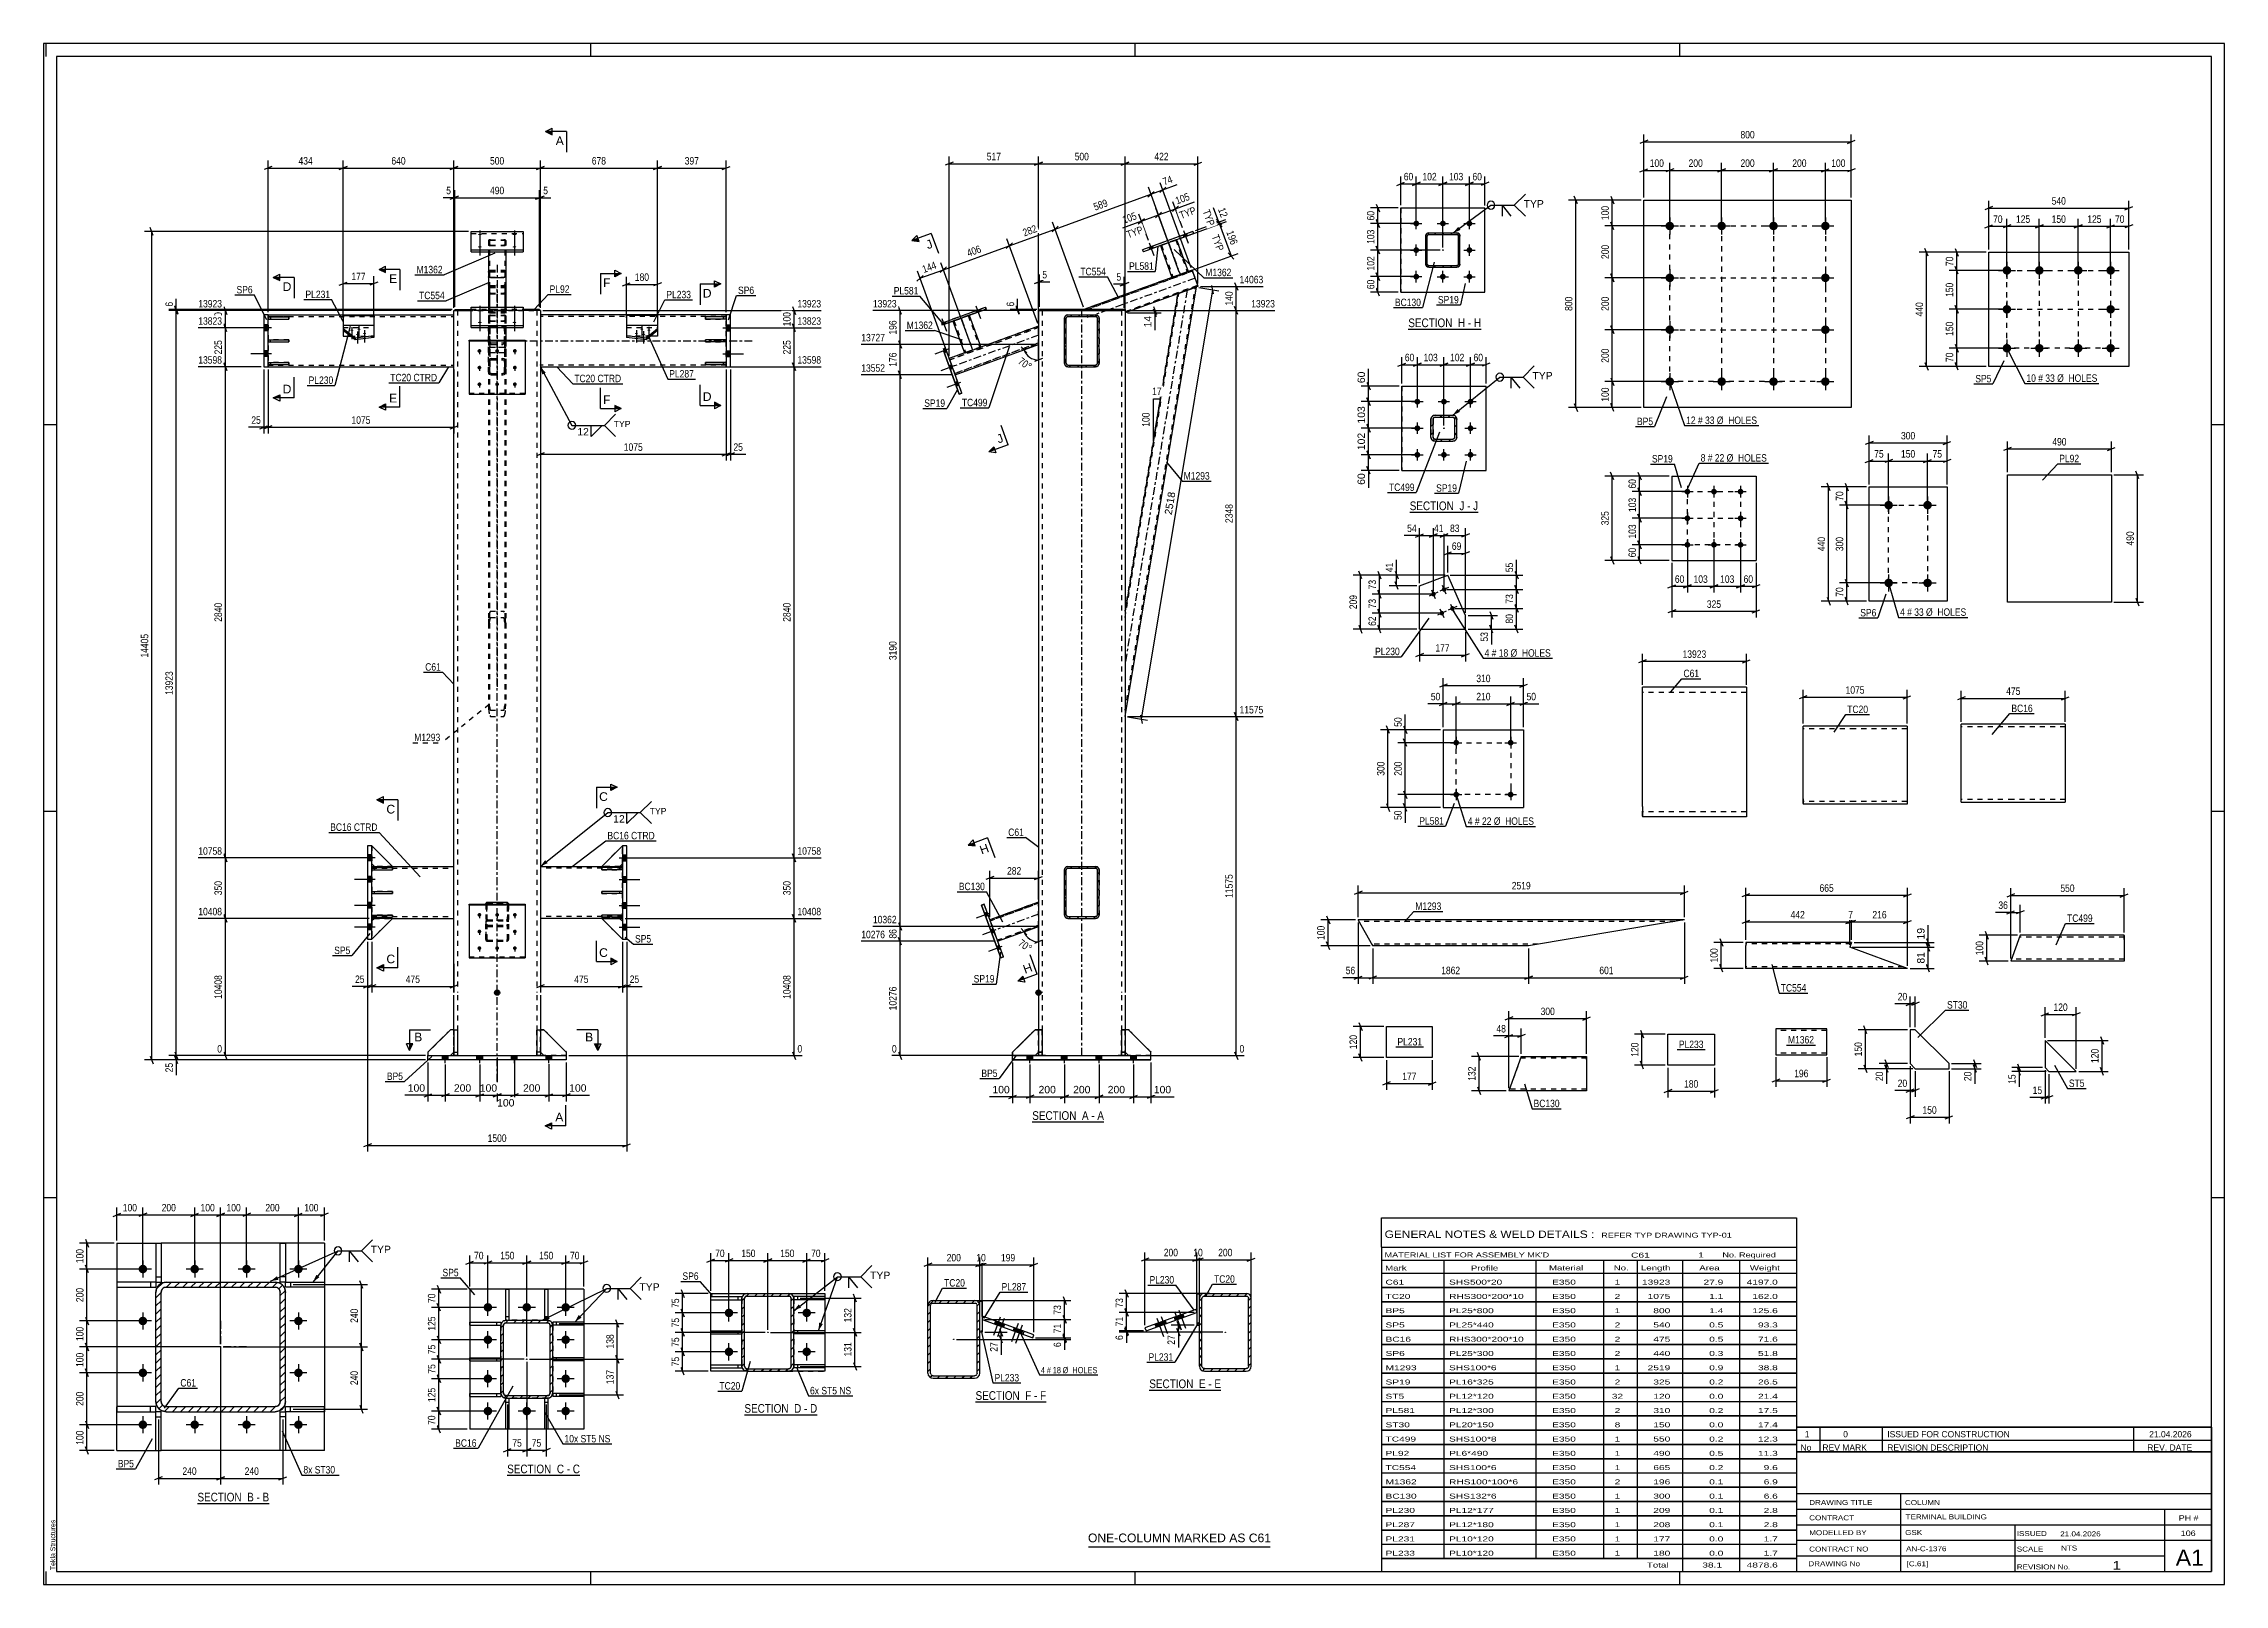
# Paper-space layout 'Layout1' of a CAD drawing. Header units: millimetres. Extents: x 0 to 841, y 0 to 594.
# The model-space entities are those that its viewports show. They can reach past a viewport. Long polylines and large blocks are cut down to what shows.
import ezdxf

# ---------------------------------------------------------------- set-up
doc = ezdxf.new("R2010")
doc.units = ezdxf.units.MM
doc.linetypes.add('DXK_LINE_DOT2', pattern=[3.9198, 1.9599, -1.9599])
doc.linetypes.add('DXK_LINE_DOT3', pattern=[5.9187, 2.979, -0.9799, 0.9799, -0.9799])
doc.layers.add('Viewport layer', color=7, linetype='Continuous', plot=False)
doc.styles.add('Arial', font='arial.ttf', dxfattribs={"height": 0.2})
doc.styles.add('Arial Narrow', font='ARIALN.TTF', dxfattribs={"height": 0.2})

# ---------------------------------------------------------------- blocks, each defined once
blk = doc.blocks.new('Unknown-284869603-18 - 12728')
at = {"color": 6, "linetype": 'Continuous'}
blk.add_line((526.28, 483.95), (554.35, 483.95), dxfattribs=at)
at = {"color": 0, "linetype": 'Continuous'}
blk.add_wipeout([(544.39, 484.7), (544.39, 488.2), (526.28, 488.2), (526.28, 484.7)], dxfattribs=at)
blk.add_wipeout([(548.2, 484.7), (548.2, 488.2), (545.44, 488.2), (545.44, 484.7)], dxfattribs=at)
at = {"color": 7, "linetype": 'Continuous', "style": 'Arial Narrow'}
blk.add_text('SECTION ', height=3.34, dxfattribs=at).set_placement((526.28, 484.7))
at = {"color": 0, "linetype": 'Continuous'}
blk.add_wipeout([(550.53, 484.7), (550.53, 488.2), (549.25, 488.2), (549.25, 484.7)], dxfattribs=at)
blk.add_wipeout([(554.35, 484.7), (554.35, 488.2), (551.58, 488.2), (551.58, 484.7)], dxfattribs=at)
at = {"color": 7, "linetype": 'Continuous', "style": 'Arial Narrow'}
for s, p in [('H', (545.44, 484.7)), ('H', (551.58, 484.7)), ('-', (549.25, 484.7))]:
    blk.add_text(s, height=3.34, dxfattribs=at).set_placement(p)
blk = doc.blocks.new('Unknown-284869603-1134')
at = {"color": 5, "linetype": 'Continuous'}
for p, q in [((841, 594), (0, 594)), ((0, 594), (0, 0)), ((1, 589), (1, 594)), ((836, 589), (5, 589)), ((5, 589), (5, 5)), ((211, 589), (211, 594)), ((421, 589), (421, 594)), ((631, 589), (631, 594)), ((836, 5), (836, 589)), ((841, 0), (841, 594)), ((5, 447), (0, 447)), ((841, 447), (836, 447)), ((5, 298), (0, 298)), ((841, 298), (836, 298)), ((5, 149), (0, 149)), ((841, 149), (836, 149)), ((0, 0), (841, 0)), ((1, 0), (1, 5)), ((5, 5), (836, 5)), ((211, 0), (211, 5)), ((421, 0), (421, 5)), ((631, 0), (631, 5))]:
    blk.add_line(p, q, dxfattribs=at)
at = {"color": 174, "linetype": 'Continuous', "style": 'Arial'}
blk.add_text('Tekla Structures', height=1.9102, rotation=90, dxfattribs=at).set_placement((4.5, 5.5))
blk = doc.blocks.new('Unknown-284869603-11 - 10804')
at = {"color": 6, "linetype": 'Continuous'}
blk.add_line((59.33, 31.23), (86.98, 31.23), dxfattribs=at)
at = {"color": 0, "linetype": 'Continuous'}
blk.add_wipeout([(77.44, 31.98), (77.44, 35.48), (59.33, 35.48), (59.33, 31.98)], dxfattribs=at)
blk.add_wipeout([(81.04, 31.98), (81.04, 35.48), (78.49, 35.48), (78.49, 31.98)], dxfattribs=at)
at = {"color": 7, "linetype": 'Continuous', "style": 'Arial Narrow'}
blk.add_text('SECTION ', height=3.34, dxfattribs=at).set_placement((59.33, 31.98))
at = {"color": 0, "linetype": 'Continuous'}
blk.add_wipeout([(83.37, 31.98), (83.37, 35.48), (82.09, 35.48), (82.09, 31.98)], dxfattribs=at)
blk.add_wipeout([(86.98, 31.98), (86.98, 35.48), (84.42, 35.48), (84.42, 31.98)], dxfattribs=at)
at = {"color": 7, "linetype": 'Continuous', "style": 'Arial Narrow'}
for s, p in [('B', (78.49, 31.98)), ('B', (84.42, 31.98)), ('-', (82.09, 31.98))]:
    blk.add_text(s, height=3.34, dxfattribs=at).set_placement(p)
blk = doc.blocks.new('Unknown-284869603-13 - 11079')
at = {"color": 6, "linetype": 'Continuous'}
blk.add_line((178.77, 42.08), (206.84, 42.08), dxfattribs=at)
at = {"color": 0, "linetype": 'Continuous'}
blk.add_wipeout([(196.88, 42.83), (196.88, 46.33), (178.77, 46.33), (178.77, 42.83)], dxfattribs=at)
blk.add_wipeout([(200.69, 42.83), (200.69, 46.33), (197.93, 46.33), (197.93, 42.83)], dxfattribs=at)
at = {"color": 7, "linetype": 'Continuous', "style": 'Arial Narrow'}
blk.add_text('SECTION ', height=3.34, dxfattribs=at).set_placement((178.77, 42.83))
at = {"color": 0, "linetype": 'Continuous'}
blk.add_wipeout([(203.02, 42.83), (203.02, 46.33), (201.74, 46.33), (201.74, 42.83)], dxfattribs=at)
blk.add_wipeout([(206.84, 42.83), (206.84, 46.33), (204.07, 46.33), (204.07, 42.83)], dxfattribs=at)
at = {"color": 7, "linetype": 'Continuous', "style": 'Arial Narrow'}
for s, p in [('C', (197.93, 42.83)), ('-', (201.74, 42.83)), ('C', (204.07, 42.83))]:
    blk.add_text(s, height=3.34, dxfattribs=at).set_placement(p)
blk = doc.blocks.new('Unknown-284869603-14 - 11510')
at = {"color": 6, "linetype": 'Continuous'}
blk.add_line((270.26, 65.42), (298.33, 65.42), dxfattribs=at)
at = {"color": 0, "linetype": 'Continuous'}
blk.add_wipeout([(288.36, 66.17), (288.36, 69.67), (270.26, 69.67), (270.26, 66.17)], dxfattribs=at)
blk.add_wipeout([(292.18, 66.17), (292.18, 69.67), (289.41, 69.67), (289.41, 66.17)], dxfattribs=at)
at = {"color": 7, "linetype": 'Continuous', "style": 'Arial Narrow'}
blk.add_text('SECTION ', height=3.34, dxfattribs=at).set_placement((270.26, 66.17))
at = {"color": 0, "linetype": 'Continuous'}
blk.add_wipeout([(294.51, 66.17), (294.51, 69.67), (293.23, 69.67), (293.23, 66.17)], dxfattribs=at)
blk.add_wipeout([(298.33, 66.17), (298.33, 69.67), (295.56, 69.67), (295.56, 66.17)], dxfattribs=at)
at = {"color": 7, "linetype": 'Continuous', "style": 'Arial Narrow'}
for s, p in [('D', (289.41, 66.17)), ('-', (293.23, 66.17)), ('D', (295.56, 66.17))]:
    blk.add_text(s, height=3.34, dxfattribs=at).set_placement(p)
blk = doc.blocks.new('Unknown-284869603-15 - 12174')
at = {"color": 6, "linetype": 'Continuous'}
blk.add_line((426.4, 74.92), (454.05, 74.92), dxfattribs=at)
at = {"color": 0, "linetype": 'Continuous'}
blk.add_wipeout([(444.51, 75.67), (444.51, 79.17), (426.4, 79.17), (426.4, 75.67)], dxfattribs=at)
blk.add_wipeout([(448.12, 75.67), (448.12, 79.17), (445.56, 79.17), (445.56, 75.67)], dxfattribs=at)
at = {"color": 7, "linetype": 'Continuous', "style": 'Arial Narrow'}
blk.add_text('SECTION ', height=3.34, dxfattribs=at).set_placement((426.4, 75.67))
at = {"color": 0, "linetype": 'Continuous'}
blk.add_wipeout([(450.44, 75.67), (450.44, 79.17), (449.17, 79.17), (449.17, 75.67)], dxfattribs=at)
blk.add_wipeout([(454.05, 75.67), (454.05, 79.17), (451.49, 79.17), (451.49, 75.67)], dxfattribs=at)
at = {"color": 7, "linetype": 'Continuous', "style": 'Arial Narrow'}
for s, p in [('E', (445.56, 75.67)), ('-', (449.17, 75.67)), ('E', (451.49, 75.67))]:
    blk.add_text(s, height=3.34, dxfattribs=at).set_placement(p)
blk = doc.blocks.new('Unknown-284869603-16 - 12301')
at = {"color": 6, "linetype": 'Continuous'}
blk.add_line((359.4, 70.39), (386.61, 70.39), dxfattribs=at)
at = {"color": 0, "linetype": 'Continuous'}
blk.add_wipeout([(377.5, 71.14), (377.5, 74.64), (359.4, 74.64), (359.4, 71.14)], dxfattribs=at)
blk.add_wipeout([(380.9, 71.14), (380.9, 74.64), (378.55, 74.64), (378.55, 71.14)], dxfattribs=at)
at = {"color": 7, "linetype": 'Continuous', "style": 'Arial Narrow'}
blk.add_text('SECTION ', height=3.34, dxfattribs=at).set_placement((359.4, 71.14))
at = {"color": 0, "linetype": 'Continuous'}
blk.add_wipeout([(383.22, 71.14), (383.22, 74.64), (381.95, 74.64), (381.95, 71.14)], dxfattribs=at)
blk.add_wipeout([(386.61, 71.14), (386.61, 74.64), (384.27, 74.64), (384.27, 71.14)], dxfattribs=at)
at = {"color": 7, "linetype": 'Continuous', "style": 'Arial Narrow'}
for s, p in [('F', (378.55, 71.14)), ('-', (381.95, 71.14)), ('F', (384.27, 71.14))]:
    blk.add_text(s, height=3.34, dxfattribs=at).set_placement(p)
blk = doc.blocks.new('Unknown-284869603-17 - 3512')
at = {"color": 6, "linetype": 'Continuous'}
blk.add_line((381.27, 178.32), (408.92, 178.32), dxfattribs=at)
at = {"color": 0, "linetype": 'Continuous'}
blk.add_wipeout([(399.38, 179.07), (399.38, 182.57), (381.27, 182.57), (381.27, 179.07)], dxfattribs=at)
blk.add_wipeout([(402.99, 179.07), (402.99, 182.57), (400.43, 182.57), (400.43, 179.07)], dxfattribs=at)
at = {"color": 7, "linetype": 'Continuous', "style": 'Arial Narrow'}
blk.add_text('SECTION ', height=3.34, dxfattribs=at).set_placement((381.27, 179.07))
at = {"color": 0, "linetype": 'Continuous'}
blk.add_wipeout([(405.31, 179.07), (405.31, 182.57), (404.04, 182.57), (404.04, 179.07)], dxfattribs=at)
blk.add_wipeout([(408.92, 179.07), (408.92, 182.57), (406.36, 182.57), (406.36, 179.07)], dxfattribs=at)
at = {"color": 7, "linetype": 'Continuous', "style": 'Arial Narrow'}
for s, p in [('A', (400.43, 179.07)), ('-', (404.04, 179.07)), ('A', (406.36, 179.07))]:
    blk.add_text(s, height=3.34, dxfattribs=at).set_placement(p)
blk = doc.blocks.new('Unknown-284869603-19 - 12870')
at = {"color": 6, "linetype": 'Continuous'}
blk.add_line((526.83, 413.4), (553.2, 413.4), dxfattribs=at)
at = {"color": 0, "linetype": 'Continuous'}
blk.add_wipeout([(544.94, 414.15), (544.94, 417.65), (526.83, 417.65), (526.83, 414.15)], dxfattribs=at)
blk.add_wipeout([(547.91, 414.15), (547.91, 417.65), (545.99, 417.65), (545.99, 414.15)], dxfattribs=at)
at = {"color": 7, "linetype": 'Continuous', "style": 'Arial Narrow'}
blk.add_text('SECTION ', height=3.34, dxfattribs=at).set_placement((526.83, 414.15))
at = {"color": 0, "linetype": 'Continuous'}
blk.add_wipeout([(550.23, 414.15), (550.23, 417.65), (548.96, 417.65), (548.96, 414.15)], dxfattribs=at)
blk.add_wipeout([(553.2, 414.15), (553.2, 417.65), (551.28, 417.65), (551.28, 414.15)], dxfattribs=at)
at = {"color": 7, "linetype": 'Continuous', "style": 'Arial Narrow'}
for s, p in [('J', (545.99, 414.15)), ('-', (548.96, 414.15)), ('J', (551.28, 414.15))]:
    blk.add_text(s, height=3.34, dxfattribs=at).set_placement(p)
blk = doc.blocks.new('Part-284869603-12732 - 12728')
at = {"linetype": 'Continuous'}
h = blk.add_hatch(dxfattribs=at)
h.set_pattern_fill('', scale=0.7, style=0, pattern_type=0)
h.set_pattern_definition([(45, (533.7497, 520.9136), (-1.57154, 1.57154), [])])
h.paths.add_polyline_path([(534.21, 521), (533.75, 520.91), (533.36, 520.65), (533.1, 520.26), (533.01, 519.81), (533.01, 509.01), (533.1, 508.55), (533.36, 508.16), (533.75, 507.9), (534.21, 507.8), (545.01, 507.8), (545.47, 507.89), (545.86, 508.15), (546.12, 508.54), (546.21, 509), (546.21, 519.8), (546.12, 520.26), (545.86, 520.65), (545.47, 520.91), (545.01, 521)])
h.paths.add_polyline_path([(545.01, 520.4), (545.24, 520.36), (545.43, 520.23), (545.56, 520.03), (545.61, 519.8), (545.61, 509), (545.56, 508.77), (545.43, 508.58), (545.24, 508.45), (545.01, 508.4), (534.21, 508.4), (533.98, 508.45), (533.78, 508.58), (533.65, 508.78), (533.61, 509.01), (533.61, 519.81), (533.65, 520.03), (533.78, 520.23), (533.98, 520.36), (534.21, 520.4)])
blk.add_hatch(color=246, dxfattribs=at).paths.add_polyline_path([(539.61, 514.3, -1), (539.61, 514.5, -1)])
at = {"color": 7, "linetype": 'DXK_LINE_DOT2'}
for p, q in [((533.01, 519.81), (533.1, 520.26)), ((533.01, 519.81), (533.01, 509.01)), ((533.1, 520.26), (533.1, 520.26)), ((533.65, 520.03), (533.61, 519.81)), ((533.61, 509.01), (533.61, 519.81)), ((533.78, 520.23), (533.65, 520.03)), ((533.75, 520.91), (534.21, 521)), ((533.98, 520.36), (533.78, 520.23)), ((534.21, 520.41), (533.98, 520.36)), ((534.21, 521.01), (545.01, 521)), ((534.21, 521), (534.21, 521.01)), ((534.21, 520.41), (545.01, 520.4)), ((545.01, 521), (545.47, 520.91)), ((545.24, 520.36), (545.01, 520.4)), ((545.43, 520.23), (545.24, 520.36)), ((545.56, 520.03), (545.43, 520.23)), ((545.61, 519.8), (545.56, 520.03)), ((545.61, 509), (545.61, 519.8)), ((546.12, 520.26), (546.21, 519.8)), ((546.21, 509), (546.21, 519.8)), ((533.1, 508.55), (533.01, 509.01)), ((533.61, 509.01), (533.65, 508.78)), ((533.65, 508.78), (533.78, 508.58)), ((534.21, 507.81), (533.75, 507.9)), ((533.78, 508.58), (533.98, 508.45)), ((533.98, 508.45), (534.21, 508.41)), ((534.21, 508.41), (545.01, 508.4)), ((534.21, 507.81), (545.01, 507.8)), ((545.01, 508.4), (545.24, 508.45)), ((545.47, 507.89), (545.01, 507.8)), ((545.24, 508.45), (545.43, 508.58)), ((545.43, 508.58), (545.56, 508.77)), ((545.56, 508.77), (545.61, 509)), ((546.21, 509), (546.11, 508.54))]:
    blk.add_line(p, q, dxfattribs=at)
at = {"color": 2, "linetype": 'Continuous'}
for p, q in [((533.1, 520.26), (533.01, 519.81)), ((533.01, 519.81), (533.01, 519.81)), ((533.01, 509.01), (533.01, 519.81)), ((533.61, 519.81), (533.65, 520.03)), ((533.61, 519.81), (533.61, 519.81)), ((533.61, 509.01), (533.61, 519.81)), ((533.65, 520.03), (533.78, 520.23)), ((534.21, 521), (533.75, 520.91)), ((533.78, 520.23), (533.98, 520.36)), ((533.98, 520.36), (534.21, 520.4)), ((534.21, 521), (534.21, 521.01)), ((534.21, 521), (545.01, 521)), ((534.21, 520.4), (534.21, 520.41)), ((534.21, 520.4), (545.01, 520.4)), ((545.01, 521), (545.01, 521)), ((545.47, 520.91), (545.01, 521)), ((545.01, 520.4), (545.01, 520.4)), ((545.01, 520.4), (545.24, 520.36)), ((545.24, 520.36), (545.43, 520.23)), ((545.43, 520.23), (545.56, 520.03)), ((545.56, 520.03), (545.61, 519.8)), ((545.61, 519.8), (545.61, 519.8)), ((545.61, 509), (545.61, 519.8)), ((546.21, 519.8), (546.12, 520.26)), ((546.21, 519.8), (546.21, 519.8)), ((546.21, 509), (546.21, 519.8)), ((533.01, 509.01), (533.01, 509.01)), ((533.01, 509.01), (533.1, 508.55)), ((533.61, 509.01), (533.61, 509.01)), ((533.65, 508.78), (533.61, 509.01)), ((533.78, 508.58), (533.65, 508.78)), ((533.75, 507.9), (534.21, 507.8)), ((533.98, 508.45), (533.78, 508.58)), ((534.21, 508.4), (533.98, 508.45)), ((534.21, 508.4), (534.21, 508.41)), ((534.21, 508.4), (545.01, 508.4)), ((534.21, 507.8), (534.21, 507.81)), ((534.21, 507.8), (545.01, 507.8)), ((545.24, 508.45), (545.01, 508.4)), ((545.01, 508.4), (545.01, 508.4)), ((545.01, 507.8), (545.47, 507.89)), ((545.01, 507.8), (545.01, 507.8)), ((545.43, 508.58), (545.24, 508.45)), ((545.56, 508.77), (545.43, 508.58)), ((545.61, 509), (545.56, 508.77)), ((545.61, 509), (545.61, 509)), ((546.12, 508.54), (546.21, 509)), ((546.21, 509), (546.21, 509))]:
    blk.add_line(p, q, dxfattribs=at)
at = {"color": 7, "linetype": 'DXK_LINE_DOT3'}
blk.add_line((539.61, 514.4), (539.61, 514.4), dxfattribs=at)
at = {"color": 246, "linetype": 'DXK_LINE_DOT2'}
blk.add_line((539.61, 514.4), (539.61, 514.4), dxfattribs=at)
at = {"color": 246, "linetype": 'Continuous'}
blk.add_circle((539.61, 514.4), 0.1, dxfattribs=at)
at = {"color": 7, "linetype": 'DXK_LINE_DOT2'}
for centre, start, end in [((534.21, 519.81), 112.49007, 157.49007), ((545.01, 519.8), 22.49007, 67.49007), ((534.21, 509.01), 202.49007, 247.49007), ((545.01, 509), 292.49007, 337.49007)]:
    blk.add_arc(centre, 1.2, start, end, dxfattribs=at)
at = {"color": 2, "linetype": 'Continuous'}
for centre, start, end in [((534.21, 519.8), 112.49007, 157.49007), ((545.01, 519.8), 22.49007, 67.49007), ((534.21, 509), 202.49007, 247.49007), ((545.01, 509), 292.49007, 337.49007)]:
    blk.add_arc(centre, 1.2, start, end, dxfattribs=at)
blk = doc.blocks.new('Part-284869603-12742 - 12728')
at = {"color": 2, "linetype": 'Continuous'}
for p, q in [((523.35, 498.16), (523.36, 530.66)), ((523.36, 530.66), (523.36, 530.66)), ((523.36, 530.66), (555.86, 530.65)), ((555.85, 498.15), (555.86, 530.65)), ((555.86, 530.65), (555.86, 530.65)), ((523.35, 498.16), (523.35, 498.16)), ((523.35, 498.16), (555.85, 498.15)), ((555.85, 498.15), (555.85, 498.15))]:
    blk.add_line(p, q, dxfattribs=at)
at = {"color": 7, "linetype": 'DXK_LINE_DOT2'}
for p, q in [((523.36, 530.66), (523.35, 498.16)), ((523.36, 530.66), (555.86, 530.65)), ((555.85, 498.15), (555.86, 530.65)), ((523.35, 498.16), (555.85, 498.15))]:
    blk.add_line(p, q, dxfattribs=at)
blk = doc.blocks.new('Bolt-284869603-12797 - 12728')
at = {"linetype": 'Continuous'}
for points in [[(528.36, 525.11), (528.47, 525.31), (528.63, 525.48), (528.81, 525.61), (529.02, 525.7), (529.25, 525.75), (529.48, 525.75), (529.7, 525.7), (529.91, 525.61), (530.1, 525.47), (530.25, 525.3), (530.37, 525.1), (530.44, 524.88), (530.46, 524.65), (530.43, 524.42), (530.36, 524.2), (530.25, 524.01), (530.09, 523.84), (529.9, 523.7), (529.69, 523.61), (529.47, 523.56), (529.24, 523.56), (529.01, 523.61), (528.8, 523.71), (528.62, 523.84), (528.47, 524.01), (528.35, 524.21), (528.28, 524.43), (528.26, 524.66), (528.28, 524.89)], [(538.61, 525.11), (538.72, 525.3), (538.88, 525.48), (539.06, 525.61), (539.27, 525.7), (539.5, 525.75), (539.73, 525.75), (539.95, 525.7), (540.16, 525.6), (540.35, 525.47), (540.5, 525.3), (540.62, 525.1), (540.69, 524.88), (540.71, 524.65), (540.68, 524.42), (540.61, 524.2), (540.5, 524), (540.34, 523.83), (540.15, 523.7), (539.94, 523.61), (539.72, 523.56), (539.49, 523.56), (539.26, 523.61), (539.05, 523.7), (538.87, 523.84), (538.72, 524.01), (538.6, 524.21), (538.53, 524.43), (538.51, 524.66), (538.53, 524.89)], [(548.86, 525.1), (548.97, 525.3), (549.13, 525.47), (549.31, 525.61), (549.52, 525.7), (549.75, 525.75), (549.98, 525.75), (550.2, 525.7), (550.41, 525.6), (550.6, 525.47), (550.75, 525.29), (550.87, 525.1), (550.94, 524.88), (550.96, 524.65), (550.93, 524.42), (550.86, 524.2), (550.75, 524), (550.59, 523.83), (550.4, 523.7), (550.19, 523.6), (549.97, 523.56), (549.74, 523.56), (549.51, 523.61), (549.3, 523.7), (549.12, 523.84), (548.97, 524.01), (548.85, 524.21), (548.78, 524.43), (548.76, 524.66), (548.78, 524.89)], [(528.35, 514.86), (528.47, 515.06), (528.63, 515.23), (528.81, 515.36), (529.02, 515.45), (529.25, 515.5), (529.48, 515.5), (529.7, 515.45), (529.91, 515.36), (530.1, 515.22), (530.25, 515.05), (530.36, 514.85), (530.43, 514.63), (530.46, 514.4), (530.43, 514.17), (530.36, 513.95), (530.24, 513.76), (530.09, 513.59), (529.9, 513.45), (529.69, 513.36), (529.47, 513.31), (529.24, 513.31), (529.01, 513.36), (528.8, 513.46), (528.62, 513.59), (528.46, 513.76), (528.35, 513.96), (528.28, 514.18), (528.26, 514.41), (528.28, 514.64)], [(548.85, 514.85), (548.97, 515.05), (549.13, 515.22), (549.31, 515.36), (549.52, 515.45), (549.75, 515.5), (549.98, 515.5), (550.2, 515.45), (550.41, 515.35), (550.6, 515.22), (550.75, 515.04), (550.86, 514.85), (550.93, 514.63), (550.96, 514.4), (550.93, 514.17), (550.86, 513.95), (550.74, 513.75), (550.59, 513.58), (550.4, 513.45), (550.19, 513.35), (549.97, 513.31), (549.74, 513.31), (549.51, 513.36), (549.3, 513.45), (549.12, 513.59), (548.96, 513.76), (548.85, 513.96), (548.78, 514.18), (548.76, 514.41), (548.78, 514.64)], [(528.35, 504.61), (528.47, 504.81), (528.62, 504.98), (528.81, 505.11), (529.02, 505.2), (529.25, 505.25), (529.48, 505.25), (529.7, 505.2), (529.91, 505.11), (530.1, 504.97), (530.25, 504.8), (530.36, 504.6), (530.43, 504.38), (530.46, 504.15), (530.43, 503.92), (530.36, 503.7), (530.24, 503.51), (530.09, 503.34), (529.9, 503.2), (529.69, 503.11), (529.47, 503.06), (529.24, 503.06), (529.01, 503.11), (528.8, 503.21), (528.62, 503.34), (528.46, 503.51), (528.35, 503.71), (528.28, 503.93), (528.26, 504.16), (528.28, 504.39)], [(538.6, 504.61), (538.72, 504.8), (538.87, 504.98), (539.06, 505.11), (539.27, 505.2), (539.5, 505.25), (539.73, 505.25), (539.95, 505.2), (540.16, 505.1), (540.35, 504.97), (540.5, 504.8), (540.61, 504.6), (540.68, 504.38), (540.71, 504.15), (540.68, 503.92), (540.61, 503.7), (540.49, 503.5), (540.34, 503.33), (540.15, 503.2), (539.94, 503.11), (539.72, 503.06), (539.49, 503.06), (539.26, 503.11), (539.05, 503.2), (538.87, 503.34), (538.71, 503.51), (538.6, 503.71), (538.53, 503.93), (538.51, 504.16), (538.53, 504.39)], [(548.85, 504.6), (548.97, 504.8), (549.12, 504.97), (549.31, 505.11), (549.52, 505.2), (549.75, 505.25), (549.98, 505.25), (550.2, 505.2), (550.41, 505.1), (550.6, 504.97), (550.75, 504.79), (550.86, 504.6), (550.93, 504.38), (550.96, 504.15), (550.93, 503.92), (550.86, 503.7), (550.74, 503.5), (550.59, 503.33), (550.4, 503.2), (550.19, 503.1), (549.97, 503.06), (549.74, 503.06), (549.51, 503.11), (549.3, 503.2), (549.12, 503.34), (548.96, 503.51), (548.85, 503.71), (548.78, 503.93), (548.76, 504.16), (548.78, 504.39)]]:
    blk.add_hatch(color=1, dxfattribs=at).paths.add_polyline_path(points)
at = {"color": 1, "linetype": 'Continuous'}
for p, q in [((527.16, 524.66), (531.56, 524.66)), ((529.36, 522.46), (529.36, 526.86)), ((537.41, 524.65), (541.81, 524.65)), ((539.61, 522.45), (539.61, 526.85)), ((547.66, 524.65), (552.06, 524.65)), ((549.86, 522.45), (549.86, 526.85)), ((527.16, 514.41), (531.56, 514.41)), ((529.36, 512.21), (529.36, 516.61)), ((547.66, 514.4), (552.06, 514.4)), ((549.86, 512.2), (549.86, 516.6)), ((529.35, 501.96), (529.36, 506.36)), ((539.6, 501.95), (539.61, 506.35)), ((549.85, 501.95), (549.86, 506.35)), ((527.16, 504.16), (531.56, 504.16)), ((537.41, 504.15), (541.81, 504.15)), ((547.66, 504.15), (552.06, 504.15))]:
    blk.add_line(p, q, dxfattribs=at)
blk = doc.blocks.new('Part-284869603-10813 - 10804')
at = {"color": 2, "linetype": 'Continuous'}
for p, q in [((93.27, 68.55), (108.27, 68.55)), ((93.27, 66.55), (93.27, 68.55)), ((95.27, 66.55), (95.27, 68.55)), ((108.27, 68.55), (108.27, 66.55)), ((108.27, 66.55), (93.27, 66.55))]:
    blk.add_line(p, q, dxfattribs=at)
blk = doc.blocks.new('Part-284869603-10809 - 10804')
at = {"color": 2, "linetype": 'Continuous'}
for p, q in [((28.27, 131.55), (43.27, 131.55)), ((28.27, 131.55), (28.27, 116.55)), ((91.27, 131.55), (45.27, 131.55)), ((108.27, 131.55), (93.27, 131.55)), ((108.27, 131.55), (108.27, 116.55)), ((28.27, 114.55), (28.27, 68.55)), ((108.27, 114.55), (108.27, 68.55)), ((28.27, 51.55), (28.27, 66.55)), ((108.27, 51.55), (108.27, 66.55)), ((28.27, 51.55), (43.27, 51.55)), ((91.27, 51.55), (45.27, 51.55)), ((108.27, 51.55), (93.27, 51.55))]:
    blk.add_line(p, q, dxfattribs=at)
at = {"color": 7, "linetype": 'DXK_LINE_DOT2'}
for p, q in [((43.27, 131.55), (45.27, 131.55)), ((93.27, 131.55), (91.27, 131.55)), ((28.27, 116.55), (28.27, 114.55)), ((108.27, 116.55), (108.27, 114.55)), ((28.27, 66.55), (28.27, 68.55)), ((108.27, 66.55), (108.27, 68.55)), ((43.27, 51.55), (45.27, 51.55)), ((93.27, 51.55), (91.27, 51.55))]:
    blk.add_line(p, q, dxfattribs=at)
blk = doc.blocks.new('Part-284869603-10810 - 10804')
at = {"color": 2, "linetype": 'Continuous'}
for p, q in [((91.27, 116.55), (91.27, 131.55)), ((91.27, 131.55), (93.27, 131.55)), ((93.27, 131.55), (93.27, 116.55)), ((93.27, 118.55), (91.27, 118.55)), ((93.27, 116.55), (91.27, 116.55))]:
    blk.add_line(p, q, dxfattribs=at)
blk = doc.blocks.new('Part-284869603-10811 - 10804')
at = {"color": 2, "linetype": 'Continuous'}
for p, q in [((93.27, 116.55), (108.27, 116.55)), ((93.27, 114.55), (93.27, 116.55)), ((108.27, 114.55), (93.27, 114.55)), ((95.27, 116.55), (95.27, 114.55)), ((108.27, 116.55), (108.27, 114.55))]:
    blk.add_line(p, q, dxfattribs=at)
blk = doc.blocks.new('Part-284869603-10812 - 10804')
at = {"color": 2, "linetype": 'Continuous'}
for p, q in [((91.27, 51.55), (91.27, 66.55)), ((91.27, 66.55), (93.27, 66.55)), ((93.27, 64.55), (91.27, 64.55)), ((93.27, 66.55), (93.27, 51.55)), ((93.27, 51.55), (91.27, 51.55))]:
    blk.add_line(p, q, dxfattribs=at)
blk = doc.blocks.new('Part-284869603-10814 - 10804')
at = {"color": 2, "linetype": 'Continuous'}
for p, q in [((43.27, 131.55), (45.27, 131.55)), ((43.27, 131.55), (43.27, 116.55)), ((45.27, 131.55), (45.27, 116.55)), ((43.27, 118.55), (45.27, 118.55)), ((43.27, 116.55), (45.27, 116.55))]:
    blk.add_line(p, q, dxfattribs=at)
blk = doc.blocks.new('Part-284869603-10815 - 10804')
at = {"color": 2, "linetype": 'Continuous'}
for p, q in [((43.27, 116.55), (28.27, 116.55)), ((28.27, 116.55), (28.27, 114.55)), ((28.27, 114.55), (43.27, 114.55)), ((41.27, 116.55), (41.27, 114.55)), ((43.27, 116.55), (43.27, 114.55))]:
    blk.add_line(p, q, dxfattribs=at)
blk = doc.blocks.new('Part-284869603-10816 - 10804')
at = {"color": 2, "linetype": 'Continuous'}
for p, q in [((43.27, 51.55), (43.27, 66.55)), ((45.27, 66.55), (43.27, 66.55)), ((43.27, 64.55), (45.27, 64.55)), ((45.27, 51.55), (45.27, 66.55)), ((43.27, 51.55), (45.27, 51.55))]:
    blk.add_line(p, q, dxfattribs=at)
blk = doc.blocks.new('Part-284869603-10817 - 10804')
at = {"color": 2, "linetype": 'Continuous'}
for p, q in [((43.27, 68.55), (28.27, 68.55)), ((28.27, 68.55), (28.27, 66.55)), ((41.27, 66.55), (41.27, 68.55)), ((43.27, 66.55), (43.27, 68.55)), ((28.27, 66.55), (43.27, 66.55))]:
    blk.add_line(p, q, dxfattribs=at)
blk = doc.blocks.new('Part-284869603-10869 - 10804')
at = {"linetype": 'Continuous'}
h = blk.add_hatch(dxfattribs=at)
h.set_pattern_fill('', scale=0.7, style=0, pattern_type=0)
h.set_pattern_definition([(45, (90.8033, 66.8535), (-1.571545, 1.571545), [])])
h.paths.add_polyline_path([(89.27, 66.55), (90.8, 66.85), (92.1, 67.72), (92.97, 69.02), (93.27, 70.55), (93.27, 112.55), (92.97, 114.08), (92.1, 115.38), (90.8, 116.24), (89.27, 116.55), (47.27, 116.55), (45.74, 116.24), (44.44, 115.38), (43.58, 114.08), (43.27, 112.55), (43.27, 70.55), (43.58, 69.02), (44.44, 67.72), (45.74, 66.85), (47.27, 66.55)])
h.paths.add_polyline_path([(46.51, 68.7), (45.86, 69.13), (45.42, 69.78), (45.27, 70.55), (45.27, 112.55), (45.42, 113.31), (45.86, 113.96), (46.51, 114.4), (47.27, 114.55), (89.27, 114.55), (90.04, 114.4), (90.69, 113.96), (91.12, 113.31), (91.27, 112.55), (91.27, 70.55), (91.12, 69.78), (90.69, 69.13), (90.04, 68.7), (89.27, 68.55), (47.27, 68.55)])
at = {"color": 7, "linetype": 'DXK_LINE_DOT2'}
for p, q in [((43.27, 112.55), (43.58, 114.08)), ((43.27, 70.55), (43.27, 112.55)), ((45.42, 113.31), (45.27, 112.55)), ((45.27, 70.55), (45.27, 112.55)), ((45.74, 116.24), (47.27, 116.55)), ((47.27, 114.55), (46.51, 114.4)), ((47.27, 116.55), (89.27, 116.55)), ((47.27, 114.55), (89.27, 114.55)), ((89.27, 116.55), (90.8, 116.24)), ((90.04, 114.4), (89.27, 114.55)), ((91.27, 112.55), (91.12, 113.31)), ((91.27, 70.55), (91.27, 112.55)), ((92.97, 114.08), (93.27, 112.55)), ((93.27, 70.55), (93.27, 112.55)), ((43.58, 69.02), (43.27, 70.55)), ((45.27, 70.55), (45.42, 69.78)), ((46.51, 68.7), (47.27, 68.55)), ((47.27, 68.55), (89.27, 68.55)), ((89.27, 68.55), (90.04, 68.7)), ((91.12, 69.78), (91.27, 70.55)), ((93.27, 70.55), (92.97, 69.02)), ((47.27, 66.55), (45.74, 66.85)), ((47.27, 66.55), (89.27, 66.55)), ((90.8, 66.85), (89.27, 66.55))]:
    blk.add_line(p, q, dxfattribs=at)
at = {"color": 2, "linetype": 'Continuous'}
for p, q in [((43.58, 114.08), (43.27, 112.55)), ((43.27, 70.55), (43.27, 112.55)), ((45.27, 112.55), (45.42, 113.31)), ((45.27, 70.55), (45.27, 112.55)), ((47.27, 116.55), (45.74, 116.24)), ((46.51, 114.4), (47.27, 114.55)), ((47.27, 116.55), (89.27, 116.55)), ((47.27, 114.55), (89.27, 114.55)), ((90.8, 116.24), (89.27, 116.55)), ((89.27, 114.55), (90.04, 114.4)), ((91.12, 113.31), (91.27, 112.55)), ((91.27, 70.55), (91.27, 112.55)), ((93.27, 112.55), (92.97, 114.08)), ((93.27, 70.55), (93.27, 112.55)), ((43.27, 70.55), (43.58, 69.02)), ((45.42, 69.78), (45.27, 70.55)), ((47.27, 68.55), (46.51, 68.7)), ((47.27, 68.55), (89.27, 68.55)), ((90.04, 68.7), (89.27, 68.55)), ((91.27, 70.55), (91.12, 69.78)), ((92.97, 69.02), (93.27, 70.55)), ((45.74, 66.85), (47.27, 66.55)), ((47.27, 66.55), (89.27, 66.55)), ((89.27, 66.55), (90.8, 66.85))]:
    blk.add_line(p, q, dxfattribs=at)
at = {"color": 7, "linetype": 'DXK_LINE_DOT3'}
for p, q in [((68.27, 101.55), (68.27, 81.55)), ((78.27, 91.55), (58.27, 91.55))]:
    blk.add_line(p, q, dxfattribs=at)
at = {"color": 7, "linetype": 'DXK_LINE_DOT2'}
for centre, radius, start, end in [((47.27, 112.55), 4, 112.5, 157.5), ((47.27, 112.55), 2, 112.5, 157.5), ((89.27, 112.55), 2, 22.5, 67.5), ((89.27, 112.55), 4, 22.5, 67.5), ((47.27, 70.55), 4, 202.5, 247.5), ((47.27, 70.55), 2, 202.5, 247.5), ((89.27, 70.55), 2, 292.5, 337.5), ((89.27, 70.55), 4, 292.5, 337.5)]:
    blk.add_arc(centre, radius, start, end, dxfattribs=at)
at = {"color": 2, "linetype": 'Continuous'}
for centre, radius, start, end in [((47.27, 112.55), 4, 112.5, 157.5), ((47.27, 112.55), 2, 112.5, 157.5), ((89.27, 112.55), 2, 22.5, 67.5), ((89.27, 112.55), 4, 22.5, 67.5), ((47.27, 70.55), 4, 202.5, 247.5), ((47.27, 70.55), 2, 202.5, 247.5), ((89.27, 70.55), 2, 292.5, 337.5), ((89.27, 70.55), 4, 292.5, 337.5)]:
    blk.add_arc(centre, radius, start, end, dxfattribs=at)
blk = doc.blocks.new('Bolt-284869603-10872 - 10804')
at = {"linetype": 'Continuous'}
for points in [[(39.92, 121.55, -1), (36.62, 121.55, -1)], [(59.92, 121.55, -1), (56.62, 121.55, -1)], [(79.92, 121.55, -1), (76.62, 121.55, -1)], [(99.92, 121.55, -1), (96.62, 121.55, -1)], [(39.92, 101.55, -1), (36.62, 101.55, -1)], [(99.92, 101.55, -1), (96.62, 101.55, -1)], [(39.92, 81.55, -1), (36.62, 81.55, -1)], [(99.92, 81.55, -1), (96.62, 81.55, -1)], [(39.92, 61.55, -1), (36.62, 61.55, -1)], [(59.92, 61.55, -1), (56.62, 61.55, -1)], [(79.92, 61.55, -1), (76.62, 61.55, -1)], [(99.92, 61.55, -1), (96.62, 61.55, -1)]]:
    blk.add_hatch(color=1, dxfattribs=at).paths.add_polyline_path(points)
at = {"color": 1, "linetype": 'Continuous'}
for p, q in [((41.57, 121.55), (34.97, 121.55)), ((38.27, 124.85), (38.27, 118.25)), ((61.57, 121.55), (54.97, 121.55)), ((58.27, 124.85), (58.27, 118.25)), ((81.57, 121.55), (74.97, 121.55)), ((78.27, 124.85), (78.27, 118.25)), ((101.57, 121.55), (94.97, 121.55)), ((98.27, 124.85), (98.27, 118.25)), ((41.57, 101.55), (34.97, 101.55)), ((38.27, 104.85), (38.27, 98.25)), ((101.57, 101.55), (94.97, 101.55)), ((98.27, 104.85), (98.27, 98.25)), ((38.27, 84.85), (38.27, 78.25)), ((98.27, 84.85), (98.27, 78.25)), ((41.57, 81.55), (34.97, 81.55)), ((101.57, 81.55), (94.97, 81.55)), ((41.57, 61.55), (34.97, 61.55)), ((38.27, 64.85), (38.27, 58.25)), ((61.57, 61.55), (54.97, 61.55)), ((58.27, 64.85), (58.27, 58.25)), ((81.57, 61.55), (74.97, 61.55)), ((78.27, 64.85), (78.27, 58.25)), ((101.57, 61.55), (94.97, 61.55)), ((98.27, 64.85), (98.27, 58.25))]:
    blk.add_line(p, q, dxfattribs=at)
blk = doc.blocks.new('Bolt-284869603-5093 - 5027')
at = {"linetype": 'Continuous'}
for points in [[(168.22, 520.17), (168.07, 520.17), (167.93, 520.19), (167.79, 520.21), (167.68, 520.25), (167.59, 520.29), (167.53, 520.34), (167.49, 520.39), (167.49, 520.44), (167.53, 520.49), (167.59, 520.54), (167.68, 520.58), (167.79, 520.62), (167.93, 520.65), (168.07, 520.66), (168.22, 520.67), (168.38, 520.66), (168.52, 520.65), (168.65, 520.62), (168.77, 520.58), (168.86, 520.54), (168.92, 520.49), (168.95, 520.44), (168.95, 520.39), (168.92, 520.34), (168.86, 520.29), (168.77, 520.25), (168.65, 520.21), (168.52, 520.19), (168.38, 520.17)], [(168.22, 515.38), (168.07, 515.38), (167.93, 515.4), (167.79, 515.43), (167.68, 515.46), (167.59, 515.5), (167.53, 515.55), (167.49, 515.6), (167.49, 515.65), (167.53, 515.71), (167.59, 515.75), (167.68, 515.8), (167.79, 515.83), (167.93, 515.86), (168.07, 515.87), (168.22, 515.88), (168.38, 515.87), (168.52, 515.86), (168.65, 515.83), (168.77, 515.8), (168.86, 515.75), (168.92, 515.71), (168.95, 515.65), (168.95, 515.6), (168.92, 515.55), (168.86, 515.5), (168.77, 515.46), (168.65, 515.43), (168.52, 515.4), (168.38, 515.38)]]:
    blk.add_hatch(color=1, dxfattribs=at).paths.add_polyline_path(points)
at = {"color": 1, "linetype": 'Continuous'}
for p, q in [((168.22, 521.98), (168.22, 517.1)), ((168.22, 517.19), (168.22, 512.31))]:
    blk.add_line(p, q, dxfattribs=at)
blk = doc.blocks.new('Part-284869603-5152 - 5027')
at = {"color": 2, "linetype": 'Continuous'}
for p, q in [((126.56, 267.16), (134.56, 267.16)), ((126.56, 267.16), (126.56, 266.36)), ((126.56, 266.36), (134.56, 266.36)), ((134.56, 267.16), (134.56, 266.36))]:
    blk.add_line(p, q, dxfattribs=at)
at = {"color": 7, "linetype": 'DXK_LINE_DOT2'}
blk.add_line((127.56, 266.36), (127.56, 267.16), dxfattribs=at)
blk = doc.blocks.new('Part-284869603-5069 - 5027')
at = {"color": 7, "linetype": 'DXK_LINE_DOT2'}
for p, q in [((223.22, 276.33), (215.22, 276.33)), ((215.22, 276.33), (215.22, 275.53)), ((215.22, 275.53), (223.22, 275.53)), ((222.22, 276.33), (222.22, 275.53)), ((223.22, 275.53), (223.22, 276.33))]:
    blk.add_line(p, q, dxfattribs=at)
blk = doc.blocks.new('Part-284869603-5187 - 5027')
at = {"color": 2, "linetype": 'Continuous'}
for p, q in [((223.22, 284.76), (223.22, 248.76)), ((224.89, 284.76), (223.22, 284.76)), ((224.89, 248.76), (224.89, 284.76)), ((223.22, 248.76), (224.89, 248.76))]:
    blk.add_line(p, q, dxfattribs=at)
blk = doc.blocks.new('Part-284869603-5042 - 5027')
at = {"color": 2, "linetype": 'Continuous'}
for p, q in [((263.22, 488.62), (255.22, 488.62)), ((255.22, 487.82), (255.22, 488.62)), ((263.22, 487.82), (255.22, 487.82)), ((263.22, 488.62), (263.22, 487.82))]:
    blk.add_line(p, q, dxfattribs=at)
at = {"color": 7, "linetype": 'DXK_LINE_DOT2'}
blk.add_line((262.22, 487.82), (262.22, 488.62), dxfattribs=at)
blk = doc.blocks.new('Part-284869603-5034 - 5027')
at = {"color": 7, "linetype": 'DXK_LINE_DOT2'}
for p, q in [((171.62, 518.24), (171.56, 518.14)), ((171.56, 518.14), (171.56, 513.74)), ((171.56, 516.41), (171.62, 516.3)), ((171.79, 518.33), (171.62, 518.24)), ((171.62, 516.3), (171.79, 516.21)), ((172.05, 518.39), (171.79, 518.33)), ((171.79, 516.21), (172.05, 516.15)), ((171.96, 518.14), (171.99, 518.19)), ((171.96, 518.14), (171.96, 504.12)), ((171.99, 516.35), (171.96, 516.41)), ((171.99, 518.19), (172.07, 518.24)), ((172.07, 516.31), (171.99, 516.35)), ((172.36, 518.41), (172.05, 518.39)), ((172.05, 516.15), (172.36, 516.13)), ((172.07, 518.24), (172.2, 518.27)), ((172.2, 516.28), (172.07, 516.31)), ((172.2, 518.27), (172.36, 518.28)), ((172.36, 516.27), (172.2, 516.28)), ((172.36, 518.41), (177.42, 518.41)), ((172.36, 518.28), (177.42, 518.28)), ((172.36, 516.27), (177.42, 516.27)), ((172.36, 516.13), (177.42, 516.13)), ((177.73, 518.39), (177.42, 518.41)), ((177.42, 518.28), (177.58, 518.27)), ((177.58, 516.28), (177.42, 516.27)), ((177.42, 516.13), (177.73, 516.15)), ((177.58, 518.27), (177.71, 518.24)), ((177.71, 516.31), (177.58, 516.28)), ((177.71, 518.24), (177.79, 518.19)), ((177.79, 516.35), (177.71, 516.31)), ((177.99, 518.33), (177.73, 518.39)), ((177.73, 516.15), (177.99, 516.21)), ((177.79, 518.19), (177.82, 518.14)), ((177.82, 516.41), (177.79, 516.35)), ((177.82, 518.14), (177.82, 504.12)), ((178.16, 518.24), (177.99, 518.33)), ((177.99, 516.21), (178.16, 516.3)), ((178.22, 518.14), (178.16, 518.24)), ((178.16, 516.3), (178.22, 516.41)), ((178.22, 518.14), (178.22, 513.74)), ((171.56, 505.86), (171.62, 505.96)), ((171.62, 505.96), (171.79, 506.05)), ((171.79, 506.05), (172.05, 506.11)), ((171.99, 505.91), (171.96, 505.86)), ((172.07, 505.95), (171.99, 505.91)), ((172.05, 506.11), (172.36, 506.13)), ((172.2, 505.98), (172.07, 505.95)), ((172.36, 505.99), (172.2, 505.98)), ((172.36, 506.13), (177.42, 506.13)), ((172.36, 505.99), (177.42, 505.99)), ((177.42, 506.13), (177.73, 506.11)), ((177.58, 505.98), (177.42, 505.99)), ((177.71, 505.95), (177.58, 505.98)), ((177.71, 505.95), (177.73, 505.94)), ((177.73, 506.11), (177.99, 506.05)), ((177.73, 505.94), (177.79, 505.91)), ((177.82, 505.86), (177.79, 505.91)), ((177.99, 506.05), (178.16, 505.96)), ((178.16, 505.96), (178.22, 505.86)), ((171.96, 504.12), (171.99, 504.07)), ((171.99, 504.07), (172.07, 504.03)), ((172.07, 504.03), (172.2, 504)), ((172.2, 504), (172.36, 503.99)), ((172.36, 503.99), (177.42, 503.99)), ((172.36, 503.85), (172.36, 503.85)), ((177.42, 503.99), (177.58, 504)), ((177.58, 504), (177.71, 504.03)), ((177.71, 504.03), (177.79, 504.07)), ((177.79, 504.07), (177.82, 504.12))]:
    blk.add_line(p, q, dxfattribs=at)
at = {"color": 2, "linetype": 'Continuous'}
for p, q in [((171.56, 513.74), (171.56, 504.12)), ((178.22, 513.74), (178.22, 504.12)), ((171.62, 504.02), (171.56, 504.12)), ((171.79, 503.93), (171.62, 504.02)), ((172.05, 503.87), (171.79, 503.93)), ((172.36, 503.85), (172.05, 503.87)), ((172.36, 503.85), (177.42, 503.85)), ((177.73, 503.87), (177.42, 503.85)), ((177.99, 503.93), (177.73, 503.87)), ((178.16, 504.02), (177.99, 503.93)), ((178.22, 504.12), (178.16, 504.02))]:
    blk.add_line(p, q, dxfattribs=at)
blk = doc.blocks.new('Part-284869603-5154 - 5027')
at = {"color": 2, "linetype": 'Continuous'}
for p, q in [((126.56, 284.76), (134.56, 276.76)), ((126.56, 277.76), (127.56, 276.76)), ((127.56, 276.76), (134.56, 276.76))]:
    blk.add_line(p, q, dxfattribs=at)
at = {"color": 7, "linetype": 'DXK_LINE_DOT2'}
blk.add_line((126.56, 284.76), (126.56, 277.76), dxfattribs=at)
blk = doc.blocks.new('Part-284869603-5043 - 5027')
at = {"color": 2, "linetype": 'Continuous'}
for p, q in [((86.56, 488.62), (94.56, 488.62)), ((86.56, 488.62), (86.56, 487.82)), ((86.56, 487.82), (94.56, 487.82)), ((94.56, 488.62), (94.56, 487.82))]:
    blk.add_line(p, q, dxfattribs=at)
at = {"color": 7, "linetype": 'DXK_LINE_DOT2'}
blk.add_line((87.56, 487.82), (87.56, 488.62), dxfattribs=at)
blk = doc.blocks.new('Part-284869603-5035 - 5027')
at = {"color": 2, "linetype": 'Continuous'}
for p, q in [((224.75, 489.25), (224.75, 485.32)), ((236.73, 489.25), (224.75, 489.25)), ((236.73, 489.25), (236.73, 485.32)), ((236.73, 481.25), (234.13, 481.25)), ((236.73, 483.41), (236.73, 481.25))]:
    blk.add_line(p, q, dxfattribs=at)
at = {"color": 7, "linetype": 'DXK_LINE_DOT2'}
for p, q in [((224.75, 485.32), (224.75, 481.25)), ((234.13, 481.25), (224.75, 481.25)), ((236.73, 485.32), (236.73, 483.41))]:
    blk.add_line(p, q, dxfattribs=at)
blk = doc.blocks.new('Part-284869603-5044 - 5027')
at = {"color": 2, "linetype": 'Continuous'}
for p, q in [((263.22, 479.86), (255.22, 479.86)), ((255.22, 479.06), (255.22, 479.86)), ((263.22, 479.86), (263.22, 479.06)), ((263.22, 479.06), (255.22, 479.06))]:
    blk.add_line(p, q, dxfattribs=at)
at = {"color": 7, "linetype": 'DXK_LINE_DOT2'}
blk.add_line((262.22, 479.06), (262.22, 479.86), dxfattribs=at)
blk = doc.blocks.new('Part-284869603-5161 - 5027')
at = {"color": 7, "linetype": 'DXK_LINE_DOT2'}
for p, q in [((215.22, 256.76), (222.22, 256.76)), ((223.22, 248.76), (215.22, 256.76)), ((222.22, 256.76), (223.22, 255.76)), ((223.22, 255.76), (223.22, 248.76))]:
    blk.add_line(p, q, dxfattribs=at)
blk = doc.blocks.new('Part-284869603-5036 - 5027')
at = {"color": 2, "linetype": 'Continuous'}
for p, q in [((115.52, 489.25), (127.34, 489.25)), ((115.52, 489.25), (115.52, 485.32)), ((127.34, 489.25), (127.34, 485.32)), ((115.52, 483.36), (115.52, 481.25)), ((115.52, 481.25), (118.24, 481.25))]:
    blk.add_line(p, q, dxfattribs=at)
at = {"color": 7, "linetype": 'DXK_LINE_DOT2'}
for p, q in [((115.52, 485.32), (115.52, 483.36)), ((118.24, 481.25), (127.34, 481.25)), ((127.34, 485.32), (127.34, 481.25))]:
    blk.add_line(p, q, dxfattribs=at)
blk = doc.blocks.new('Part-284869603-5153 - 5027')
at = {"color": 2, "linetype": 'Continuous'}
for p, q in [((126.56, 258), (134.56, 258)), ((126.56, 258), (126.56, 257.2)), ((126.56, 257.2), (134.56, 257.2)), ((134.56, 258), (134.56, 257.2))]:
    blk.add_line(p, q, dxfattribs=at)
at = {"color": 7, "linetype": 'DXK_LINE_DOT2'}
blk.add_line((127.56, 257.2), (127.56, 258), dxfattribs=at)
blk = doc.blocks.new('Part-284869603-5041 - 5027')
at = {"color": 7, "linetype": 'DXK_LINE_DOT2'}
for p, q in [((263.22, 488.62), (255.22, 488.62)), ((255.22, 488.62), (255.22, 487.82)), ((255.22, 487.82), (263.22, 487.82)), ((262.22, 488.62), (262.22, 487.82)), ((263.22, 487.82), (263.22, 488.62))]:
    blk.add_line(p, q, dxfattribs=at)
blk = doc.blocks.new('Part-284869603-5049 - 5027')
at = {"color": 2, "linetype": 'Continuous'}
for p, q in [((164.05, 479.63), (185.72, 479.63)), ((164.05, 479.27), (164.05, 479.63)), ((185.72, 479.63), (185.72, 479.27)), ((185.72, 479.27), (164.05, 479.27)), ((164.05, 479.27), (164.05, 458.91)), ((185.72, 479.27), (185.72, 458.91)), ((164.05, 458.91), (185.72, 458.91))]:
    blk.add_line(p, q, dxfattribs=at)
at = {"color": 7, "linetype": 'DXK_LINE_DOT2'}
for p, q in [((164.05, 479.63), (164.05, 479.27)), ((185.72, 479.27), (185.72, 479.63)), ((164.05, 459.27), (185.72, 459.27))]:
    blk.add_line(p, q, dxfattribs=at)
blk = doc.blocks.new('Part-284869603-5054 - 5027')
at = {"color": 2, "linetype": 'Continuous'}
for p, q in [((164.89, 513.74), (164.89, 521.56)), ((164.89, 521.56), (184.89, 521.56)), ((184.89, 521.56), (184.89, 513.74)), ((164.89, 514.49), (184.89, 514.49)), ((164.89, 513.74), (184.89, 513.74))]:
    blk.add_line(p, q, dxfattribs=at)
at = {"color": 7, "linetype": 'DXK_LINE_DOT2'}
blk.add_line((164.89, 520.81), (184.89, 520.81), dxfattribs=at)
blk = doc.blocks.new('Part-284869603-5159 - 5027')
at = {"color": 7, "linetype": 'DXK_LINE_DOT2'}
for p, q in [((223.22, 284.76), (215.22, 276.76)), ((222.22, 276.76), (223.22, 277.76)), ((223.22, 277.76), (223.22, 284.76)), ((215.22, 276.76), (222.22, 276.76))]:
    blk.add_line(p, q, dxfattribs=at)
blk = doc.blocks.new('Part-284869603-5059 - 5027')
at = {"color": 7, "linetype": 'DXK_LINE_DOT3'}
blk.add_line((174.89, 497.55), (174.89, 466.48), dxfattribs=at)
at = {"color": 7, "linetype": 'DXK_LINE_DOT2'}
for p, q in [((171.62, 489.13), (171.56, 489.02)), ((171.56, 489.02), (171.56, 484.62)), ((171.79, 489.22), (171.62, 489.13)), ((172.05, 489.28), (171.79, 489.22)), ((171.96, 489.02), (171.99, 489.07)), ((171.96, 489.02), (171.96, 475.01)), ((171.99, 489.07), (172.07, 489.12)), ((172.36, 489.3), (172.05, 489.28)), ((172.07, 489.12), (172.2, 489.15)), ((172.2, 489.15), (172.36, 489.16)), ((172.36, 489.3), (177.42, 489.3)), ((172.36, 489.16), (177.42, 489.16)), ((177.73, 489.28), (177.42, 489.3)), ((177.42, 489.16), (177.58, 489.15)), ((177.58, 489.15), (177.71, 489.12)), ((177.71, 489.12), (177.79, 489.07)), ((177.99, 489.22), (177.73, 489.28)), ((177.79, 489.07), (177.82, 489.02)), ((177.82, 489.02), (177.82, 475.01)), ((178.16, 489.13), (177.99, 489.22)), ((178.22, 489.02), (178.16, 489.13)), ((178.22, 489.02), (178.22, 484.62)), ((171.56, 487.29), (171.62, 487.18)), ((171.56, 479.63), (171.56, 475.01)), ((171.62, 487.18), (171.79, 487.1)), ((171.79, 487.1), (172.05, 487.04)), ((171.99, 487.24), (171.96, 487.29)), ((172.07, 487.19), (171.99, 487.24)), ((172.05, 487.04), (172.36, 487.02)), ((172.2, 487.16), (172.07, 487.19)), ((172.36, 487.15), (172.2, 487.16)), ((172.36, 487.15), (177.42, 487.15)), ((172.36, 487.02), (177.42, 487.02)), ((177.58, 487.16), (177.42, 487.15)), ((177.42, 487.02), (177.73, 487.04)), ((177.71, 487.19), (177.58, 487.16)), ((177.79, 487.24), (177.71, 487.19)), ((177.73, 487.04), (177.99, 487.1)), ((177.82, 487.29), (177.79, 487.24)), ((177.99, 487.1), (178.16, 487.18)), ((178.16, 487.18), (178.22, 487.29)), ((178.22, 479.63), (178.22, 475.01)), ((171.56, 476.74), (171.62, 476.84)), ((171.62, 474.9), (171.56, 475.01)), ((171.62, 476.84), (171.79, 476.93)), ((171.79, 474.81), (171.62, 474.9)), ((171.79, 476.93), (172.05, 476.99)), ((172.05, 474.75), (171.79, 474.81)), ((171.99, 476.79), (171.96, 476.74)), ((171.96, 475.01), (171.99, 474.95)), ((172.07, 476.84), (171.99, 476.79)), ((171.99, 474.95), (172.07, 474.91)), ((172.05, 476.99), (172.36, 477.01)), ((172.36, 474.73), (172.05, 474.75)), ((172.2, 476.87), (172.07, 476.84)), ((172.07, 474.91), (172.2, 474.88)), ((172.36, 476.88), (172.2, 476.87)), ((172.2, 474.88), (172.36, 474.87)), ((172.36, 477.01), (177.42, 477.01)), ((177.42, 476.88), (172.36, 476.88)), ((172.36, 474.87), (177.42, 474.87)), ((177.42, 474.73), (172.36, 474.73)), ((177.42, 477.01), (177.73, 476.99)), ((177.58, 476.87), (177.42, 476.88)), ((177.42, 474.87), (177.58, 474.88)), ((177.73, 474.75), (177.42, 474.73)), ((177.71, 476.84), (177.58, 476.87)), ((177.58, 474.88), (177.71, 474.91)), ((177.79, 476.79), (177.71, 476.84)), ((177.71, 474.91), (177.79, 474.95)), ((177.73, 476.99), (177.99, 476.93)), ((177.99, 474.81), (177.73, 474.75)), ((177.82, 476.74), (177.79, 476.79)), ((177.79, 474.95), (177.82, 475.01)), ((177.99, 476.93), (178.16, 476.84)), ((178.16, 474.9), (177.99, 474.81)), ((178.16, 476.84), (178.22, 476.74)), ((178.22, 475.01), (178.16, 474.9))]:
    blk.add_line(p, q, dxfattribs=at)
at = {"color": 2, "linetype": 'Continuous'}
for p, q in [((171.56, 484.62), (171.56, 479.63)), ((178.22, 484.62), (178.22, 479.63))]:
    blk.add_line(p, q, dxfattribs=at)
blk = doc.blocks.new('Part-284869603-5064 - 5027')
at = {"color": 7, "linetype": 'DXK_LINE_DOT3'}
blk.add_line((174.89, 508.75), (174.89, 345), dxfattribs=at)
at = {"color": 7, "linetype": 'DXK_LINE_DOT2'}
for p, q in [((171.62, 500.01), (171.56, 499.88)), ((171.56, 499.88), (171.56, 339.43)), ((171.56, 497.9), (171.62, 497.77)), ((171.79, 500.11), (171.62, 500.01)), ((171.62, 497.77), (171.79, 497.67)), ((172.05, 500.18), (171.79, 500.11)), ((171.79, 497.67), (172.05, 497.6)), ((171.96, 499.88), (171.99, 499.95)), ((171.96, 499.88), (171.96, 339.43)), ((171.99, 497.84), (171.96, 497.9)), ((171.99, 499.95), (172.07, 500)), ((172.07, 497.78), (171.99, 497.84)), ((172.36, 500.2), (172.05, 500.18)), ((172.05, 497.6), (172.36, 497.58)), ((172.07, 500), (172.2, 500.03)), ((172.2, 497.75), (172.07, 497.78)), ((172.2, 500.03), (172.36, 500.04)), ((172.36, 497.74), (172.2, 497.75)), ((172.36, 500.2), (177.42, 500.2)), ((172.36, 500.04), (177.42, 500.04)), ((172.36, 497.74), (177.42, 497.74)), ((172.36, 497.58), (177.42, 497.58)), ((177.73, 500.18), (177.42, 500.2)), ((177.42, 500.04), (177.58, 500.03)), ((177.58, 497.75), (177.42, 497.74)), ((177.42, 497.58), (177.73, 497.6)), ((177.58, 500.03), (177.71, 500)), ((177.71, 497.78), (177.58, 497.75)), ((177.71, 500), (177.79, 499.95)), ((177.79, 497.84), (177.71, 497.78)), ((177.99, 500.11), (177.73, 500.18)), ((177.73, 497.6), (177.99, 497.67)), ((177.79, 499.95), (177.82, 499.88)), ((177.82, 497.9), (177.79, 497.84)), ((177.82, 499.88), (177.82, 339.43)), ((178.16, 500.01), (177.99, 500.11)), ((177.99, 497.67), (178.16, 497.77)), ((178.22, 499.88), (178.16, 500.01)), ((178.16, 497.77), (178.22, 497.9)), ((178.22, 499.88), (178.22, 339.43)), ((171.62, 372.15), (171.56, 370.29)), ((171.96, 370.29), (171.99, 371.22)), ((172.36, 375.16), (172.05, 374.79)), ((172.2, 372.54), (172.36, 372.72)), ((172.36, 375.16), (177.42, 375.16)), ((172.36, 372.72), (177.42, 372.72)), ((177.73, 374.79), (177.42, 375.16)), ((177.42, 372.72), (177.58, 372.54)), ((177.79, 371.22), (177.82, 370.29)), ((178.22, 370.29), (178.16, 372.15)), ((171.56, 339.43), (171.62, 337.57)), ((171.99, 338.5), (171.96, 339.43)), ((172.36, 337), (172.2, 337.18)), ((172.36, 337), (177.42, 337)), ((177.58, 337.18), (177.42, 337)), ((177.82, 339.43), (177.79, 338.5)), ((178.16, 337.57), (178.22, 339.43)), ((172.05, 334.93), (172.36, 334.56)), ((172.36, 334.56), (177.42, 334.56)), ((177.42, 334.56), (177.73, 334.93))]:
    blk.add_line(p, q, dxfattribs=at)
for centre, radius, start, end in [((181.78, 371.83), 10.17, 163.12691, 178.22012), ((177.07, 371.06), 5.09, 163.12691, 178.22012), ((172.71, 371.06), 5.09, 1.77988, 16.87309), ((168, 371.83), 10.17, 1.77988, 16.87309), ((181.78, 337.89), 10.17, 181.77988, 196.87309), ((177.07, 338.66), 5.09, 181.77988, 196.87309), ((172.71, 338.66), 5.09, 343.12691, 358.22012), ((168, 337.89), 10.17, 343.12691, 358.22012)]:
    blk.add_arc(centre, radius, start, end, dxfattribs=at)
blk = doc.blocks.new('Part-284869603-5065 - 5027')
at = {"color": 2, "linetype": 'Continuous'}
for p, q in [((164.05, 262.24), (185.72, 262.24)), ((164.05, 261.87), (164.05, 262.24)), ((185.72, 261.87), (164.05, 261.87)), ((164.05, 261.87), (164.05, 241.51)), ((185.72, 262.24), (185.72, 261.87)), ((185.72, 261.87), (185.72, 241.51)), ((164.05, 241.51), (185.72, 241.51))]:
    blk.add_line(p, q, dxfattribs=at)
at = {"color": 7, "linetype": 'DXK_LINE_DOT2'}
for p, q in [((164.05, 262.24), (164.05, 261.87)), ((185.72, 261.87), (185.72, 262.24)), ((164.05, 241.88), (185.72, 241.88))]:
    blk.add_line(p, q, dxfattribs=at)
blk = doc.blocks.new('Part-284869603-5147 - 5027')
at = {"color": 2, "linetype": 'Continuous'}
for p, q in [((158.56, 491.5), (164.89, 491.5)), ((158.56, 491.5), (158.56, 491.1)), ((158.56, 491.1), (159.67, 491.1)), ((191.22, 491.5), (184.89, 491.5)), ((191.22, 491.1), (190.1, 491.1)), ((191.22, 491.5), (191.22, 491.1))]:
    blk.add_line(p, q, dxfattribs=at)
at = {"color": 7, "linetype": 'DXK_LINE_DOT2'}
for p, q in [((191.22, 491.1), (159.67, 491.1)), ((159.67, 491.1), (190.1, 491.1)), ((164.89, 491.5), (184.89, 491.5))]:
    blk.add_line(p, q, dxfattribs=at)
blk = doc.blocks.new('Part-284869603-5211 - 5027')
at = {"color": 2, "linetype": 'Continuous'}
for p, q in [((191.56, 276.76), (191.56, 275.43)), ((191.56, 276.76), (215.22, 276.76)), ((191.56, 275.43), (191.56, 256.76)), ((223.22, 276.76), (222.22, 276.76)), ((215.22, 256.76), (191.56, 256.76)), ((223.22, 256.76), (222.22, 256.76))]:
    blk.add_line(p, q, dxfattribs=at)
at = {"color": 7, "linetype": 'DXK_LINE_DOT2'}
for p, q in [((223.22, 276.1), (191.56, 276.1)), ((191.56, 275.9), (191.56, 275.43)), ((222.22, 276.76), (215.22, 276.76)), ((223.22, 256.76), (223.22, 276.76)), ((191.56, 257.43), (191.56, 257.48)), ((223.22, 257.43), (191.56, 257.43)), ((222.22, 256.76), (215.22, 256.76))]:
    blk.add_line(p, q, dxfattribs=at)
blk = doc.blocks.new('Part-284869603-5066 - 5027')
at = {"color": 2, "linetype": 'Continuous'}
for p, q in [((223.22, 276.33), (215.22, 276.33)), ((215.22, 275.53), (215.22, 276.33)), ((223.22, 275.53), (215.22, 275.53)), ((223.22, 276.33), (223.22, 275.53))]:
    blk.add_line(p, q, dxfattribs=at)
at = {"color": 7, "linetype": 'DXK_LINE_DOT2'}
blk.add_line((222.22, 275.53), (222.22, 276.33), dxfattribs=at)
blk = doc.blocks.new('Part-284869603-5067 - 5027')
at = {"color": 7, "linetype": 'DXK_LINE_DOT2'}
for p, q in [((94.56, 479.86), (86.56, 479.86)), ((86.56, 479.86), (86.56, 479.06)), ((87.56, 479.06), (87.56, 479.86)), ((94.56, 479.06), (94.56, 479.86)), ((86.56, 479.06), (94.56, 479.06))]:
    blk.add_line(p, q, dxfattribs=at)
blk = doc.blocks.new('Part-284869603-5068 - 5027')
at = {"color": 7, "linetype": 'DXK_LINE_DOT2'}
for p, q in [((94.56, 488.62), (86.56, 488.62)), ((86.56, 488.62), (86.56, 487.82)), ((86.56, 487.82), (94.56, 487.82)), ((87.56, 488.62), (87.56, 487.82)), ((94.56, 487.82), (94.56, 488.62))]:
    blk.add_line(p, q, dxfattribs=at)
blk = doc.blocks.new('Part-284869603-5070 - 5027')
at = {"color": 2, "linetype": 'Continuous'}
for p, q in [((126.56, 276.33), (134.56, 276.33)), ((126.56, 276.33), (126.56, 275.53)), ((126.56, 275.53), (134.56, 275.53)), ((134.56, 276.33), (134.56, 275.53))]:
    blk.add_line(p, q, dxfattribs=at)
at = {"color": 7, "linetype": 'DXK_LINE_DOT2'}
blk.add_line((127.56, 275.53), (127.56, 276.33), dxfattribs=at)
blk = doc.blocks.new('Part-284869603-5158 - 5027')
at = {"color": 2, "linetype": 'Continuous'}
for p, q in [((223.22, 284.76), (215.22, 276.76)), ((222.22, 276.76), (223.22, 277.76)), ((215.22, 276.76), (222.22, 276.76))]:
    blk.add_line(p, q, dxfattribs=at)
at = {"color": 7, "linetype": 'DXK_LINE_DOT2'}
blk.add_line((223.22, 277.76), (223.22, 284.76), dxfattribs=at)
blk = doc.blocks.new('Part-284869603-5071 - 5027')
at = {"color": 7, "linetype": 'DXK_LINE_DOT2'}
for p, q in [((263.22, 479.86), (255.22, 479.86)), ((255.22, 479.86), (255.22, 479.06)), ((262.22, 479.06), (262.22, 479.86)), ((263.22, 479.06), (263.22, 479.86)), ((255.22, 479.06), (263.22, 479.06))]:
    blk.add_line(p, q, dxfattribs=at)
blk = doc.blocks.new('Part-284869603-5072 - 5027')
at = {"color": 7, "linetype": 'DXK_LINE_DOT2'}
for p, q in [((134.56, 276.33), (126.56, 276.33)), ((126.56, 276.33), (126.56, 275.53)), ((126.56, 275.53), (134.56, 275.53)), ((127.56, 276.33), (127.56, 275.53)), ((134.56, 275.53), (134.56, 276.33))]:
    blk.add_line(p, q, dxfattribs=at)
blk = doc.blocks.new('Part-284869603-5148 - 5027')
at = {"color": 7, "linetype": 'DXK_LINE_DOT2'}
for p, q in [((94.56, 471.09), (86.56, 471.09)), ((86.56, 471.09), (86.56, 470.29)), ((87.56, 471.09), (87.56, 470.29)), ((94.56, 470.29), (94.56, 471.09)), ((86.56, 470.29), (94.56, 470.29))]:
    blk.add_line(p, q, dxfattribs=at)
blk = doc.blocks.new('Part-284869603-5073 - 5027')
at = {"color": 2, "linetype": 'Continuous'}
for p, q in [((190.22, 213.84), (190.22, 203.84)), ((190.22, 213.84), (191.56, 213.84)), ((191.56, 213.84), (191.56, 203.84)), ((191.56, 205.18), (190.22, 205.18)), ((190.22, 203.84), (191.56, 203.84))]:
    blk.add_line(p, q, dxfattribs=at)
blk = doc.blocks.new('Part-284869603-5155 - 5027')
at = {"color": 7, "linetype": 'DXK_LINE_DOT2'}
for p, q in [((126.56, 277.76), (126.56, 284.76)), ((126.56, 284.76), (134.56, 276.76)), ((127.56, 276.76), (126.56, 277.76)), ((134.56, 276.76), (127.56, 276.76))]:
    blk.add_line(p, q, dxfattribs=at)
blk = doc.blocks.new('Part-284869603-5074 - 5027')
at = {"color": 2, "linetype": 'Continuous'}
for p, q in [((192.89, 213.84), (191.56, 213.84)), ((201.56, 205.18), (192.89, 213.84)), ((192.89, 203.84), (191.56, 205.18)), ((201.56, 205.18), (201.56, 203.84))]:
    blk.add_line(p, q, dxfattribs=at)
at = {"color": 7, "linetype": 'DXK_LINE_DOT2'}
for p, q in [((191.56, 205.18), (191.56, 213.84)), ((201.56, 203.84), (192.89, 203.84))]:
    blk.add_line(p, q, dxfattribs=at)
blk = doc.blocks.new('Part-284869603-5075 - 5027')
at = {"color": 7, "linetype": 'DXK_LINE_DOT2'}
for p, q in [((158.22, 203.84), (158.22, 213.84)), ((158.22, 213.84), (159.55, 213.84)), ((159.55, 213.84), (159.55, 203.84)), ((158.22, 205.18), (159.55, 205.18)), ((159.55, 203.84), (158.22, 203.84))]:
    blk.add_line(p, q, dxfattribs=at)
blk = doc.blocks.new('Part-284869603-5076 - 5027')
at = {"color": 7, "linetype": 'DXK_LINE_DOT2'}
for p, q in [((156.89, 213.84), (148.22, 205.18)), ((158.22, 213.84), (156.89, 213.84)), ((158.22, 205.18), (158.22, 213.84)), ((148.22, 205.18), (148.22, 203.84)), ((148.22, 203.84), (156.89, 203.84)), ((156.89, 203.84), (158.22, 205.18))]:
    blk.add_line(p, q, dxfattribs=at)
blk = doc.blocks.new('Part-284869603-5160 - 5027')
at = {"color": 2, "linetype": 'Continuous'}
for p, q in [((215.22, 256.76), (222.22, 256.76)), ((215.22, 256.76), (223.22, 248.76)), ((222.22, 256.76), (223.22, 255.76))]:
    blk.add_line(p, q, dxfattribs=at)
at = {"color": 7, "linetype": 'DXK_LINE_DOT2'}
blk.add_line((223.22, 255.76), (223.22, 248.76), dxfattribs=at)
blk = doc.blocks.new('Part-284869603-5077 - 5027')
at = {"color": 2, "linetype": 'Continuous'}
for p, q in [((158.22, 213.84), (158.22, 203.84)), ((158.22, 213.84), (159.55, 213.84)), ((159.55, 213.84), (159.55, 203.84)), ((158.22, 205.18), (159.55, 205.18)), ((158.22, 203.84), (159.55, 203.84))]:
    blk.add_line(p, q, dxfattribs=at)
blk = doc.blocks.new('Part-284869603-5078 - 5027')
at = {"color": 2, "linetype": 'Continuous'}
for p, q in [((156.89, 213.84), (148.22, 205.18)), ((158.22, 213.84), (156.89, 213.84)), ((148.22, 205.18), (148.22, 203.84)), ((156.89, 203.84), (158.22, 205.18))]:
    blk.add_line(p, q, dxfattribs=at)
at = {"color": 7, "linetype": 'DXK_LINE_DOT2'}
for p, q in [((158.22, 213.84), (158.22, 205.18)), ((148.22, 203.84), (156.89, 203.84))]:
    blk.add_line(p, q, dxfattribs=at)
blk = doc.blocks.new('Part-284869603-5166 - 5027')
at = {"color": 2, "linetype": 'Continuous'}
for p, q in [((223.22, 267.16), (215.22, 267.16)), ((215.22, 266.36), (215.22, 267.16)), ((223.22, 266.36), (215.22, 266.36)), ((223.22, 267.16), (223.22, 266.36))]:
    blk.add_line(p, q, dxfattribs=at)
at = {"color": 7, "linetype": 'DXK_LINE_DOT2'}
blk.add_line((222.22, 266.36), (222.22, 267.16), dxfattribs=at)
blk = doc.blocks.new('Part-284869603-5083 - 5027')
at = {"color": 2, "linetype": 'Continuous'}
for p, q in [((148.22, 202.18), (148.22, 203.84)), ((148.22, 203.84), (201.56, 203.84)), ((201.56, 202.18), (148.22, 202.18)), ((201.56, 203.84), (201.56, 202.18))]:
    blk.add_line(p, q, dxfattribs=at)
blk = doc.blocks.new('Part-284869603-5088 - 5027')
at = {"linetype": 'Continuous'}
blk.add_hatch(color=2, dxfattribs=at).paths.add_polyline_path([(174.89, 227.2), (174.09, 228.6), (175.69, 228.6)])
at = {"color": 7, "linetype": 'DXK_LINE_DOT3'}
for p, q in [((174.89, 228.18), (174.89, 501.1)), ((174.89, 193.84), (174.89, 227.18))]:
    blk.add_line(p, q, dxfattribs=at)
at = {"color": 2, "linetype": 'Continuous'}
for p, q in [((158.22, 228.18), (158.22, 491.1)), ((158.22, 491.1), (158.56, 491.1)), ((159.67, 491.1), (164.89, 491.1)), ((190.1, 491.1), (184.89, 491.1)), ((191.56, 491.1), (191.22, 491.1)), ((191.56, 491.1), (191.56, 228.18)), ((158.22, 213.84), (158.22, 227.18)), ((174.89, 227.2), (174.09, 228.6)), ((174.09, 228.6), (175.69, 228.6)), ((175.69, 228.6), (174.89, 227.2)), ((191.56, 227.18), (191.56, 213.84))]:
    blk.add_line(p, q, dxfattribs=at)
at = {"color": 7, "linetype": 'DXK_LINE_DOT2'}
for p, q in [((158.22, 491.1), (159.67, 491.1)), ((158.56, 491.1), (159, 491.1)), ((159.56, 491.1), (159.56, 228.18)), ((184.89, 491.1), (164.89, 491.1)), ((191.22, 491.1), (190.1, 491.1)), ((190.22, 491.1), (190.22, 228.18)), ((159.56, 227.18), (159.56, 203.84)), ((190.22, 227.18), (190.22, 203.84)), ((158.22, 213.84), (158.22, 203.84)), ((191.56, 213.84), (191.56, 203.84)), ((158.22, 203.84), (191.56, 203.84))]:
    blk.add_line(p, q, dxfattribs=at)
at = {"color": 2, "linetype": 'Continuous'}
blk.add_circle((174.89, 228.1), 1, dxfattribs=at)
blk = doc.blocks.new('Part-284869603-5164 - 5027')
at = {"color": 7, "linetype": 'DXK_LINE_DOT2'}
for p, q in [((223.22, 258), (215.22, 258)), ((215.22, 258), (215.22, 257.2)), ((215.22, 257.2), (223.22, 257.2)), ((222.22, 258), (222.22, 257.2)), ((223.22, 257.2), (223.22, 258))]:
    blk.add_line(p, q, dxfattribs=at)
blk = doc.blocks.new('Bolt-284869603-5089 - 5027')
at = {"linetype": 'Continuous'}
for points in [[(223.22, 281.2), (223.22, 279), (224.89, 279), (224.89, 281.2)], [(223.22, 281.2), (223.22, 279), (224.89, 279), (224.89, 281.2)], [(223.22, 281.2), (223.22, 279), (224.89, 279), (224.89, 281.2)], [(223.22, 272.86), (223.22, 270.66), (224.89, 270.66), (224.89, 272.86)], [(223.22, 272.86), (223.22, 270.66), (224.89, 270.66), (224.89, 272.86)], [(223.22, 262.86), (223.22, 260.66), (224.89, 260.66), (224.89, 262.86)], [(223.22, 262.86), (223.22, 260.66), (224.89, 260.66), (224.89, 262.86)], [(223.22, 254.53), (223.22, 252.33), (224.89, 252.33), (224.89, 254.53)], [(223.22, 254.53), (223.22, 252.33), (224.89, 252.33), (224.89, 254.53)], [(223.22, 254.53), (223.22, 252.33), (224.89, 252.33), (224.89, 254.53)]]:
    blk.add_hatch(color=1, dxfattribs=at).paths.add_polyline_path(points)
at = {"color": 1, "linetype": 'Continuous'}
for p, q in [((221.96, 280.1), (229.89, 280.1)), ((221.96, 280.1), (229.89, 280.1)), ((221.96, 280.1), (229.89, 280.1)), ((223.22, 281.2), (224.89, 281.2)), ((223.22, 281.2), (224.89, 281.2)), ((223.22, 281.2), (224.89, 281.2)), ((223.22, 279), (224.89, 279)), ((223.22, 279), (224.89, 279)), ((223.22, 279), (224.89, 279)), ((221.96, 271.76), (229.89, 271.76)), ((221.96, 271.76), (229.89, 271.76)), ((223.22, 272.86), (224.89, 272.86)), ((223.22, 272.86), (224.89, 272.86)), ((223.22, 270.66), (224.89, 270.66)), ((223.22, 270.66), (224.89, 270.66)), ((221.96, 261.76), (229.89, 261.76)), ((221.96, 261.76), (229.89, 261.76)), ((223.22, 262.86), (224.89, 262.86)), ((223.22, 262.86), (224.89, 262.86)), ((221.96, 253.43), (229.89, 253.43)), ((221.96, 253.43), (229.89, 253.43)), ((221.96, 253.43), (229.89, 253.43)), ((223.22, 260.66), (224.89, 260.66)), ((223.22, 260.66), (224.89, 260.66)), ((223.22, 254.53), (224.89, 254.53)), ((223.22, 254.53), (224.89, 254.53)), ((223.22, 254.53), (224.89, 254.53)), ((223.22, 252.33), (224.89, 252.33)), ((223.22, 252.33), (224.89, 252.33)), ((223.22, 252.33), (224.89, 252.33))]:
    blk.add_line(p, q, dxfattribs=at)
blk = doc.blocks.new('Bolt-284869603-5090 - 5027')
at = {"linetype": 'Continuous'}
for points in [[(263.22, 485.53), (263.22, 483.33), (264.89, 483.33), (264.89, 485.53)], [(263.22, 485.53), (263.22, 483.33), (264.89, 483.33), (264.89, 485.53)], [(263.22, 475.53), (263.22, 473.33), (264.89, 473.33), (264.89, 475.53)], [(263.22, 475.53), (263.22, 473.33), (264.89, 473.33), (264.89, 475.53)]]:
    blk.add_hatch(color=1, dxfattribs=at).paths.add_polyline_path(points)
at = {"color": 1, "linetype": 'Continuous'}
for p, q in [((261.96, 484.43), (269.89, 484.43)), ((261.96, 484.43), (269.89, 484.43)), ((263.22, 485.53), (264.89, 485.53)), ((263.22, 485.53), (264.89, 485.53)), ((263.22, 483.33), (264.89, 483.33)), ((263.22, 483.33), (264.89, 483.33)), ((261.96, 474.43), (269.89, 474.43)), ((261.96, 474.43), (269.89, 474.43)), ((263.22, 475.53), (264.89, 475.53)), ((263.22, 475.53), (264.89, 475.53)), ((263.22, 473.33), (264.89, 473.33)), ((263.22, 473.33), (264.89, 473.33))]:
    blk.add_line(p, q, dxfattribs=at)
blk = doc.blocks.new('Bolt-284869603-5091 - 5027')
at = {"linetype": 'Continuous'}
for points in [[(124.89, 281.2), (124.89, 279), (126.56, 279), (126.56, 281.2)], [(124.89, 281.2), (124.89, 279), (126.56, 279), (126.56, 281.2)], [(124.89, 281.2), (124.89, 279), (126.56, 279), (126.56, 281.2)], [(124.89, 272.86), (124.89, 270.66), (126.56, 270.66), (126.56, 272.86)], [(124.89, 272.86), (124.89, 270.66), (126.56, 270.66), (126.56, 272.86)], [(124.89, 262.86), (124.89, 260.66), (126.56, 260.66), (126.56, 262.86)], [(124.89, 262.86), (124.89, 260.66), (126.56, 260.66), (126.56, 262.86)], [(124.89, 254.53), (124.89, 252.33), (126.56, 252.33), (126.56, 254.53)], [(124.89, 254.53), (124.89, 252.33), (126.56, 252.33), (126.56, 254.53)], [(124.89, 254.53), (124.89, 252.33), (126.56, 252.33), (126.56, 254.53)]]:
    blk.add_hatch(color=1, dxfattribs=at).paths.add_polyline_path(points)
at = {"color": 1, "linetype": 'Continuous'}
for p, q in [((127.82, 280.1), (119.89, 280.1)), ((127.82, 280.1), (119.89, 280.1)), ((127.82, 280.1), (119.89, 280.1)), ((126.56, 281.2), (124.89, 281.2)), ((126.56, 281.2), (124.89, 281.2)), ((126.56, 281.2), (124.89, 281.2)), ((126.56, 279), (124.89, 279)), ((126.56, 279), (124.89, 279)), ((126.56, 279), (124.89, 279)), ((127.82, 271.76), (119.89, 271.76)), ((127.82, 271.76), (119.89, 271.76)), ((126.56, 272.86), (124.89, 272.86)), ((126.56, 272.86), (124.89, 272.86)), ((126.56, 270.66), (124.89, 270.66)), ((126.56, 270.66), (124.89, 270.66)), ((127.82, 261.76), (119.89, 261.76)), ((127.82, 261.76), (119.89, 261.76)), ((126.56, 262.86), (124.89, 262.86)), ((126.56, 262.86), (124.89, 262.86)), ((127.82, 253.43), (119.89, 253.43)), ((127.82, 253.43), (119.89, 253.43)), ((127.82, 253.43), (119.89, 253.43)), ((126.56, 260.66), (124.89, 260.66)), ((126.56, 260.66), (124.89, 260.66)), ((126.56, 254.53), (124.89, 254.53)), ((126.56, 254.53), (124.89, 254.53)), ((126.56, 254.53), (124.89, 254.53)), ((126.56, 252.33), (124.89, 252.33)), ((126.56, 252.33), (124.89, 252.33)), ((126.56, 252.33), (124.89, 252.33))]:
    blk.add_line(p, q, dxfattribs=at)
blk = doc.blocks.new('Bolt-284869603-5092 - 5027')
at = {"linetype": 'Continuous'}
for points in [[(84.89, 485.53), (84.89, 483.33), (86.56, 483.33), (86.56, 485.53)], [(84.89, 485.53), (84.89, 483.33), (86.56, 483.33), (86.56, 485.53)], [(84.89, 475.53), (84.89, 473.33), (86.56, 473.33), (86.56, 475.53)], [(84.89, 475.53), (84.89, 473.33), (86.56, 473.33), (86.56, 475.53)]]:
    blk.add_hatch(color=1, dxfattribs=at).paths.add_polyline_path(points)
at = {"color": 1, "linetype": 'Continuous'}
for p, q in [((87.82, 484.43), (79.89, 484.43)), ((87.82, 484.43), (79.89, 484.43)), ((86.56, 485.53), (84.89, 485.53)), ((86.56, 485.53), (84.89, 485.53)), ((86.56, 483.33), (84.89, 483.33)), ((86.56, 483.33), (84.89, 483.33)), ((87.82, 474.43), (79.89, 474.43)), ((87.82, 474.43), (79.89, 474.43)), ((86.56, 475.53), (84.89, 475.53)), ((86.56, 475.53), (84.89, 475.53)), ((86.56, 473.33), (84.89, 473.33)), ((86.56, 473.33), (84.89, 473.33))]:
    blk.add_line(p, q, dxfattribs=at)
blk = doc.blocks.new('Bolt-284869603-5094 - 5027')
at = {"linetype": 'Continuous'}
for points in [[(181.56, 520.17), (181.4, 520.17), (181.26, 520.19), (181.13, 520.21), (181.01, 520.25), (180.92, 520.29), (180.86, 520.34), (180.83, 520.39), (180.83, 520.44), (180.86, 520.49), (180.92, 520.54), (181.01, 520.58), (181.13, 520.62), (181.26, 520.65), (181.4, 520.66), (181.56, 520.67), (181.71, 520.66), (181.86, 520.65), (181.99, 520.62), (182.1, 520.58), (182.19, 520.54), (182.25, 520.49), (182.29, 520.44), (182.29, 520.39), (182.25, 520.34), (182.19, 520.29), (182.1, 520.25), (181.99, 520.21), (181.86, 520.19), (181.71, 520.17)], [(181.56, 515.38), (181.4, 515.38), (181.26, 515.4), (181.13, 515.43), (181.01, 515.46), (180.92, 515.5), (180.86, 515.55), (180.83, 515.6), (180.83, 515.65), (180.86, 515.71), (180.92, 515.75), (181.01, 515.8), (181.13, 515.83), (181.26, 515.86), (181.4, 515.87), (181.56, 515.88), (181.71, 515.87), (181.86, 515.86), (181.99, 515.83), (182.1, 515.8), (182.19, 515.75), (182.25, 515.71), (182.29, 515.65), (182.29, 515.6), (182.25, 515.55), (182.19, 515.5), (182.1, 515.46), (181.99, 515.43), (181.86, 515.4), (181.71, 515.38)]]:
    blk.add_hatch(color=1, dxfattribs=at).paths.add_polyline_path(points)
at = {"color": 1, "linetype": 'Continuous'}
for p, q in [((181.56, 521.98), (181.56, 517.1)), ((181.56, 517.19), (181.56, 512.31))]:
    blk.add_line(p, q, dxfattribs=at)
blk = doc.blocks.new('Bolt-284869603-5095 - 5027')
at = {"linetype": 'Continuous'}
for points in [[(155.99, 203.84), (153.79, 203.84), (153.79, 202.18), (155.99, 202.18)], [(155.99, 203.84), (153.79, 203.84), (153.79, 202.18), (155.99, 202.18)], [(155.99, 203.84), (153.79, 203.84), (153.79, 202.18), (155.99, 202.18)], [(155.99, 203.84), (153.79, 203.84), (153.79, 202.18), (155.99, 202.18)], [(169.32, 203.84), (167.12, 203.84), (167.12, 202.18), (169.32, 202.18)], [(169.32, 203.84), (167.12, 203.84), (167.12, 202.18), (169.32, 202.18)], [(182.66, 203.84), (180.46, 203.84), (180.46, 202.18), (182.66, 202.18)], [(182.66, 203.84), (180.46, 203.84), (180.46, 202.18), (182.66, 202.18)], [(195.99, 203.84), (193.79, 203.84), (193.79, 202.18), (195.99, 202.18)], [(195.99, 203.84), (193.79, 203.84), (193.79, 202.18), (195.99, 202.18)], [(195.99, 203.84), (193.79, 203.84), (193.79, 202.18), (195.99, 202.18)], [(195.99, 203.84), (193.79, 203.84), (193.79, 202.18), (195.99, 202.18)]]:
    blk.add_hatch(color=1, dxfattribs=at).paths.add_polyline_path(points)
at = {"color": 1, "linetype": 'Continuous'}
for p, q in [((153.79, 202.18), (153.79, 203.84)), ((153.79, 202.18), (153.79, 203.84)), ((153.79, 202.18), (153.79, 203.84)), ((153.79, 202.18), (153.79, 203.84)), ((154.89, 200.91), (154.89, 203.84)), ((154.89, 200.91), (154.89, 203.84)), ((154.89, 200.91), (154.89, 203.84)), ((154.89, 200.91), (154.89, 203.84)), ((155.99, 202.18), (155.99, 203.84)), ((155.99, 202.18), (155.99, 203.84)), ((155.99, 202.18), (155.99, 203.84)), ((155.99, 202.18), (155.99, 203.84)), ((167.12, 202.18), (167.12, 203.84)), ((167.12, 202.18), (167.12, 203.84)), ((168.22, 200.91), (168.22, 203.84)), ((168.22, 200.91), (168.22, 203.84)), ((169.32, 202.18), (169.32, 203.84)), ((169.32, 202.18), (169.32, 203.84)), ((180.46, 202.18), (180.46, 203.84)), ((180.46, 202.18), (180.46, 203.84)), ((181.56, 200.91), (181.56, 203.84)), ((181.56, 200.91), (181.56, 203.84)), ((182.66, 202.18), (182.66, 203.84)), ((182.66, 202.18), (182.66, 203.84)), ((193.79, 202.18), (193.79, 203.84)), ((193.79, 202.18), (193.79, 203.84)), ((193.79, 202.18), (193.79, 203.84)), ((193.79, 202.18), (193.79, 203.84)), ((194.89, 200.91), (194.89, 203.84)), ((194.89, 200.91), (194.89, 203.84)), ((194.89, 200.91), (194.89, 203.84)), ((194.89, 200.91), (194.89, 203.84)), ((195.99, 202.18), (195.99, 203.84)), ((195.99, 202.18), (195.99, 203.84)), ((195.99, 202.18), (195.99, 203.84)), ((195.99, 202.18), (195.99, 203.84))]:
    blk.add_line(p, q, dxfattribs=at)
blk = doc.blocks.new('Part-284869603-5142 - 5027')
at = {"color": 2, "linetype": 'Continuous'}
for p, q in [((263.22, 489.43), (191.56, 489.43)), ((191.56, 489.43), (191.56, 469.43)), ((191.56, 469.43), (263.22, 469.43))]:
    blk.add_line(p, q, dxfattribs=at)
at = {"color": 7, "linetype": 'DXK_LINE_DOT2'}
for p, q in [((263.22, 488.76), (191.56, 488.76)), ((263.22, 469.43), (263.22, 489.43)), ((191.56, 470.1), (191.56, 470.15)), ((263.22, 470.1), (191.56, 470.1))]:
    blk.add_line(p, q, dxfattribs=at)
at = {"color": 7, "linetype": 'DXK_LINE_DOT3'}
blk.add_line((181.56, 479.43), (273.22, 479.43), dxfattribs=at)
blk = doc.blocks.new('Part-284869603-5149 - 5027')
at = {"color": 7, "linetype": 'DXK_LINE_DOT2'}
for p, q in [((134.56, 267.16), (126.56, 267.16)), ((126.56, 267.16), (126.56, 266.36)), ((126.56, 266.36), (134.56, 266.36)), ((127.56, 266.36), (127.56, 267.16)), ((134.56, 266.36), (134.56, 267.16))]:
    blk.add_line(p, q, dxfattribs=at)
blk = doc.blocks.new('Part-284869603-5150 - 5027')
at = {"color": 7, "linetype": 'DXK_LINE_DOT2'}
for p, q in [((134.56, 258), (126.56, 258)), ((126.56, 258), (126.56, 257.2)), ((126.56, 257.2), (134.56, 257.2)), ((127.56, 258), (127.56, 257.2)), ((134.56, 257.2), (134.56, 258))]:
    blk.add_line(p, q, dxfattribs=at)
blk = doc.blocks.new('Part-284869603-5151 - 5027')
at = {"color": 2, "linetype": 'Continuous'}
for p, q in [((86.56, 471.09), (94.56, 471.09)), ((86.56, 471.09), (86.56, 470.29)), ((94.56, 471.09), (94.56, 470.29)), ((86.56, 470.29), (94.56, 470.29))]:
    blk.add_line(p, q, dxfattribs=at)
at = {"color": 7, "linetype": 'DXK_LINE_DOT2'}
blk.add_line((87.56, 470.29), (87.56, 471.09), dxfattribs=at)
blk = doc.blocks.new('Part-284869603-5156 - 5027')
at = {"color": 2, "linetype": 'Continuous'}
for p, q in [((127.56, 256.76), (126.56, 255.76)), ((126.56, 248.76), (134.56, 256.76)), ((134.56, 256.76), (127.56, 256.76))]:
    blk.add_line(p, q, dxfattribs=at)
at = {"color": 7, "linetype": 'DXK_LINE_DOT2'}
blk.add_line((126.56, 255.76), (126.56, 248.76), dxfattribs=at)
blk = doc.blocks.new('Part-284869603-5157 - 5027')
at = {"color": 7, "linetype": 'DXK_LINE_DOT2'}
for p, q in [((127.56, 256.76), (126.56, 255.76)), ((126.56, 248.76), (134.56, 256.76)), ((126.56, 255.76), (126.56, 248.76)), ((134.56, 256.76), (127.56, 256.76))]:
    blk.add_line(p, q, dxfattribs=at)
blk = doc.blocks.new('Part-284869603-5162 - 5027')
at = {"color": 7, "linetype": 'DXK_LINE_DOT2'}
for p, q in [((263.22, 471.09), (255.22, 471.09)), ((255.22, 471.09), (255.22, 470.29)), ((262.22, 471.09), (262.22, 470.29)), ((263.22, 470.29), (263.22, 471.09)), ((255.22, 470.29), (263.22, 470.29))]:
    blk.add_line(p, q, dxfattribs=at)
blk = doc.blocks.new('Part-284869603-5163 - 5027')
at = {"color": 7, "linetype": 'DXK_LINE_DOT2'}
for p, q in [((223.22, 267.16), (215.22, 267.16)), ((215.22, 267.16), (215.22, 266.36)), ((215.22, 266.36), (223.22, 266.36)), ((222.22, 266.36), (222.22, 267.16)), ((223.22, 266.36), (223.22, 267.16))]:
    blk.add_line(p, q, dxfattribs=at)
blk = doc.blocks.new('Part-284869603-5165 - 5027')
at = {"color": 2, "linetype": 'Continuous'}
for p, q in [((263.22, 471.09), (255.22, 471.09)), ((255.22, 470.29), (255.22, 471.09)), ((263.22, 471.09), (263.22, 470.29)), ((263.22, 470.29), (255.22, 470.29))]:
    blk.add_line(p, q, dxfattribs=at)
at = {"color": 7, "linetype": 'DXK_LINE_DOT2'}
blk.add_line((262.22, 470.29), (262.22, 471.09), dxfattribs=at)
blk = doc.blocks.new('Part-284869603-5167 - 5027')
at = {"color": 2, "linetype": 'Continuous'}
for p, q in [((223.22, 258), (215.22, 258)), ((215.22, 257.2), (215.22, 258)), ((223.22, 257.2), (215.22, 257.2)), ((223.22, 258), (223.22, 257.2))]:
    blk.add_line(p, q, dxfattribs=at)
at = {"color": 7, "linetype": 'DXK_LINE_DOT2'}
blk.add_line((222.22, 257.2), (222.22, 258), dxfattribs=at)
blk = doc.blocks.new('Part-284869603-5172 - 5027')
at = {"color": 2, "linetype": 'Continuous'}
for p, q in [((84.89, 489.43), (84.89, 469.43)), ((86.56, 489.43), (84.89, 489.43)), ((86.56, 469.43), (86.56, 489.43)), ((84.89, 469.43), (86.56, 469.43))]:
    blk.add_line(p, q, dxfattribs=at)
blk = doc.blocks.new('Part-284869603-5177 - 5027')
at = {"color": 2, "linetype": 'Continuous'}
for p, q in [((124.89, 284.76), (124.89, 248.76)), ((126.56, 284.76), (124.89, 284.76)), ((126.56, 248.76), (126.56, 284.76)), ((124.89, 248.76), (126.56, 248.76))]:
    blk.add_line(p, q, dxfattribs=at)
blk = doc.blocks.new('Part-284869603-5182 - 5027')
at = {"color": 2, "linetype": 'Continuous'}
for p, q in [((263.22, 489.43), (263.22, 469.43)), ((264.89, 489.43), (263.22, 489.43)), ((264.89, 469.43), (264.89, 489.43)), ((263.22, 469.43), (264.89, 469.43))]:
    blk.add_line(p, q, dxfattribs=at)
blk = doc.blocks.new('Part-284869603-5188 - 5027')
at = {"color": 7, "linetype": 'DXK_LINE_DOT2'}
for p, q in [((171.56, 505.92), (171.62, 506.21)), ((171.56, 505.92), (171.56, 504.12)), ((171.62, 506.21), (171.79, 506.45)), ((171.79, 506.45), (172.05, 506.61)), ((171.99, 506.06), (171.96, 505.92)), ((171.96, 505.92), (171.96, 491.01)), ((172.07, 506.18), (171.99, 506.06)), ((172.05, 506.61), (172.36, 506.67)), ((172.2, 506.27), (172.07, 506.18)), ((172.36, 506.3), (172.2, 506.27)), ((172.36, 506.67), (177.42, 506.67)), ((172.36, 506.3), (177.42, 506.3)), ((177.42, 506.67), (177.73, 506.61)), ((177.58, 506.27), (177.42, 506.3)), ((177.71, 506.18), (177.58, 506.27)), ((177.79, 506.06), (177.71, 506.18)), ((177.73, 506.61), (177.99, 506.45)), ((177.82, 505.92), (177.79, 506.06)), ((177.82, 505.92), (177.82, 491.01)), ((177.99, 506.45), (178.16, 506.21)), ((178.16, 506.21), (178.22, 505.92)), ((178.22, 505.92), (178.22, 504.12)), ((171.62, 500.87), (171.56, 501.16)), ((171.79, 500.63), (171.62, 500.87)), ((172.05, 500.46), (171.79, 500.63)), ((171.99, 501.01), (171.96, 501.16)), ((172.05, 500.93), (171.99, 501.01)), ((172.07, 500.89), (172.05, 500.93)), ((172.36, 500.41), (172.05, 500.46)), ((172.07, 500.89), (172.2, 500.81)), ((172.2, 500.81), (172.36, 500.78)), ((172.36, 500.78), (177.42, 500.78)), ((172.36, 500.41), (177.42, 500.41)), ((177.42, 500.78), (177.58, 500.81)), ((177.73, 500.46), (177.42, 500.41)), ((177.58, 500.81), (177.71, 500.89)), ((177.71, 500.89), (177.73, 500.93)), ((177.73, 500.93), (177.79, 501.01)), ((177.99, 500.63), (177.73, 500.46)), ((177.79, 501.01), (177.82, 501.16)), ((178.16, 500.87), (177.99, 500.63)), ((178.22, 501.16), (178.16, 500.87)), ((171.56, 492.44), (171.56, 491.01)), ((178.22, 491.5), (171.56, 491.5)), ((171.56, 491.01), (171.62, 490.69)), ((171.99, 490.85), (171.96, 491.01)), ((172.07, 490.71), (171.99, 490.85)), ((172.05, 490.23), (172.36, 490.16)), ((172.2, 490.62), (172.07, 490.71)), ((172.36, 490.59), (172.2, 490.62)), ((172.36, 490.59), (177.42, 490.59)), ((172.36, 490.16), (177.42, 490.16)), ((177.58, 490.62), (177.42, 490.59)), ((177.42, 490.16), (177.73, 490.23)), ((177.71, 490.71), (177.58, 490.62)), ((177.79, 490.85), (177.71, 490.71)), ((177.82, 491.01), (177.79, 490.85)), ((178.16, 490.69), (178.22, 491.01)), ((178.22, 492.44), (178.22, 491.01))]:
    blk.add_line(p, q, dxfattribs=at)
at = {"color": 2, "linetype": 'Continuous'}
for p, q in [((171.56, 504.12), (171.56, 492.44)), ((178.22, 504.12), (178.22, 492.44))]:
    blk.add_line(p, q, dxfattribs=at)
at = {"color": 7, "linetype": 'DXK_LINE_DOT2'}
for centre, start, end in [((172.39, 490.98), 200.74623, 245.66684), ((177.39, 490.98), 294.33316, 339.25377)]:
    blk.add_arc(centre, 0.828, start, end, dxfattribs=at)
blk = doc.blocks.new('Part-284869603-5189 - 5027')
at = {"color": 7, "linetype": 'DXK_LINE_DOT2'}
for p, q in [((191.56, 205.18), (191.56, 213.84)), ((191.56, 213.84), (192.89, 213.84)), ((192.89, 213.84), (201.56, 205.18)), ((192.89, 203.84), (191.56, 205.18)), ((201.56, 203.84), (192.89, 203.84)), ((201.56, 205.18), (201.56, 203.84))]:
    blk.add_line(p, q, dxfattribs=at)
blk = doc.blocks.new('Part-284869603-5190 - 5027')
at = {"color": 7, "linetype": 'DXK_LINE_DOT2'}
for p, q in [((190.22, 203.84), (190.22, 213.84)), ((190.22, 213.84), (191.56, 213.84)), ((191.56, 213.84), (191.56, 203.84)), ((191.56, 205.18), (190.22, 205.18)), ((191.56, 203.84), (190.22, 203.84))]:
    blk.add_line(p, q, dxfattribs=at)
blk = doc.blocks.new('Part-284869603-5212 - 5027')
at = {"color": 2, "linetype": 'Continuous'}
for q in [(171.56, 484.01), (171.55, 479.63)]:
    blk.add_line((171.55, 483.99), q, dxfattribs=at)
at = {"color": 7, "linetype": 'DXK_LINE_DOT2'}
for p, q in [((171.55, 479.17), (171.55, 483.99)), ((171.55, 479.63), (171.55, 471.58)), ((171.56, 484.01), (171.63, 484.42)), ((172.13, 484.21), (172.09, 483.99)), ((172.09, 479.17), (172.09, 483.99)), ((172.09, 483.99), (172.09, 471.58)), ((172.21, 485.04), (172.62, 485.13)), ((172.62, 484.56), (172.42, 484.51)), ((172.62, 485.13), (177.15, 485.13)), ((172.62, 484.56), (177.15, 484.56)), ((177.15, 485.13), (177.56, 485.04)), ((177.36, 484.51), (177.15, 484.56)), ((177.69, 483.99), (177.65, 484.21)), ((177.69, 479.17), (177.69, 483.99)), ((177.69, 483.99), (177.69, 471.58)), ((178.14, 484.42), (178.16, 484.3)), ((178.16, 484.3), (178.22, 483.99)), ((178.22, 479.17), (178.22, 483.99)), ((178.22, 483.99), (178.22, 471.58)), ((171.55, 467.32), (171.55, 479.17)), ((171.63, 478.73), (171.55, 479.17)), ((171.63, 471.97), (171.55, 471.58)), ((171.55, 471.58), (171.55, 467.32)), ((171.86, 472.29), (171.63, 471.97)), ((172.21, 472.51), (171.86, 472.29)), ((172.09, 479.17), (172.09, 467.32)), ((172.09, 479.17), (172.13, 478.95)), ((172.09, 471.58), (172.13, 471.77)), ((172.09, 467.32), (172.09, 471.58)), ((172.13, 471.77), (172.24, 471.94)), ((172.62, 478.03), (172.21, 478.12)), ((172.62, 472.58), (172.21, 472.51)), ((172.24, 471.94), (172.42, 472.05)), ((172.42, 478.64), (172.62, 478.6)), ((172.42, 472.05), (172.62, 472.08)), ((172.62, 478.6), (177.15, 478.6)), ((172.62, 478.03), (177.15, 478.03)), ((172.62, 472.58), (177.15, 472.58)), ((172.62, 472.08), (177.15, 472.08)), ((177.15, 478.6), (177.36, 478.64)), ((177.56, 478.12), (177.15, 478.03)), ((177.56, 472.51), (177.15, 472.58)), ((177.15, 472.08), (177.36, 472.05)), ((177.36, 472.05), (177.53, 471.94)), ((177.53, 471.94), (177.65, 471.77)), ((177.91, 472.29), (177.56, 472.51)), ((177.65, 478.95), (177.69, 479.17)), ((177.65, 471.77), (177.69, 471.58)), ((177.69, 479.17), (177.69, 467.32)), ((177.69, 467.32), (177.69, 471.58)), ((178.14, 471.97), (177.91, 472.29)), ((178.22, 479.17), (178.14, 478.73)), ((178.22, 471.58), (178.14, 471.97)), ((178.22, 479.17), (178.22, 467.32)), ((178.22, 467.32), (178.22, 471.58)), ((171.55, 467.32), (171.63, 466.94)), ((171.63, 466.94), (171.86, 466.61)), ((171.86, 466.61), (172.21, 466.4)), ((172.13, 467.13), (172.09, 467.32)), ((172.24, 466.97), (172.13, 467.13)), ((172.21, 466.4), (172.62, 466.32)), ((172.42, 466.86), (172.24, 466.97)), ((172.62, 466.82), (172.42, 466.86)), ((172.62, 466.82), (177.15, 466.82)), ((172.62, 466.32), (177.15, 466.32)), ((177.36, 466.86), (177.15, 466.82)), ((177.15, 466.32), (177.56, 466.4)), ((177.53, 466.97), (177.36, 466.86)), ((177.65, 467.13), (177.53, 466.97)), ((177.56, 466.4), (177.91, 466.61)), ((177.69, 467.32), (177.65, 467.13)), ((177.91, 466.61), (178.14, 466.94)), ((178.14, 466.94), (178.22, 467.32))]:
    blk.add_line(p, q, dxfattribs=at)
for centre, radius, start, end in [((172.64, 484.01), 0.552, 114.31997, 159.24169), ((177.13, 484.01), 0.552, 20.75832, 65.68005), ((172.67, 479.12), 1.1, 200.75832, 245.68005), ((172.64, 479.14), 0.552, 200.75832, 245.68005), ((177.13, 479.14), 0.552, 294.31997, 339.24169), ((177.11, 479.12), 1.1, 294.31997, 339.24169)]:
    blk.add_arc(centre, radius, start, end, dxfattribs=at)
blk = doc.blocks.new('Part-284869603-5232 - 5027')
at = {"color": 2, "linetype": 'Continuous'}
for p, q in [((86.56, 489.43), (158.22, 489.43)), ((86.56, 469.43), (158.22, 469.43))]:
    blk.add_line(p, q, dxfattribs=at)
at = {"color": 7, "linetype": 'DXK_LINE_DOT2'}
for p, q in [((86.56, 489.43), (86.56, 469.43)), ((86.56, 488.76), (158.22, 488.76)), ((158.22, 469.43), (158.22, 489.43)), ((158.22, 489.43), (158.22, 489.43)), ((158.22, 489.43), (158.22, 489.43)), ((86.56, 470.1), (158.22, 470.1)), ((158.22, 469.43), (158.22, 469.43)), ((158.22, 469.43), (158.22, 469.43))]:
    blk.add_line(p, q, dxfattribs=at)
blk = doc.blocks.new('Part-284869603-5237 - 5027')
at = {"color": 7, "linetype": 'DXK_LINE_DOT2'}
for p, q in [((170.49, 262.18), (170.5, 262.24)), ((170.49, 262.18), (170.49, 254.52)), ((170.49, 262.18), (170.49, 255.44)), ((170.92, 262.34), (170.89, 262.18)), ((170.89, 262.18), (170.89, 254.52)), ((170.89, 255.44), (170.89, 261.87)), ((171, 262.48), (170.92, 262.34)), ((171.13, 262.57), (171, 262.48)), ((171.29, 262.61), (171.13, 262.57)), ((171.29, 262.61), (178.49, 262.61)), ((178.64, 262.57), (178.49, 262.61)), ((178.77, 262.48), (178.64, 262.57)), ((178.86, 262.34), (178.77, 262.48)), ((178.89, 262.18), (178.86, 262.34)), ((178.89, 262.18), (178.89, 254.52)), ((178.89, 255.44), (178.89, 261.87)), ((179.28, 262.24), (179.29, 262.18)), ((179.29, 262.18), (179.29, 254.52)), ((179.29, 255.44), (179.29, 262.18)), ((170.55, 255.73), (170.49, 255.44)), ((170.49, 255.44), (170.49, 248.67)), ((170.49, 248.67), (170.49, 254.52)), ((170.55, 254.19), (170.49, 254.52)), ((170.72, 255.97), (170.55, 255.73)), ((170.98, 256.13), (170.72, 255.97)), ((170.89, 255.44), (170.92, 255.58)), ((170.89, 248.67), (170.89, 255.44)), ((170.89, 254.52), (170.89, 248.67)), ((170.89, 254.52), (170.92, 254.35)), ((170.92, 255.58), (171, 255.7)), ((170.92, 254.35), (171, 254.22)), ((171.29, 256.19), (170.98, 256.13)), ((171.29, 253.67), (170.98, 253.73)), ((171, 255.7), (171.13, 255.79)), ((171, 254.22), (171.13, 254.12)), ((171.13, 255.79), (171.29, 255.81)), ((171.13, 254.12), (171.29, 254.09)), ((171.29, 256.19), (178.49, 256.19)), ((171.29, 255.81), (178.49, 255.81)), ((171.29, 254.09), (178.49, 254.09)), ((171.29, 253.67), (178.49, 253.67)), ((178.79, 256.13), (178.49, 256.19)), ((178.49, 255.81), (178.64, 255.79)), ((178.49, 254.09), (178.64, 254.12)), ((178.79, 253.73), (178.49, 253.67)), ((178.64, 255.79), (178.77, 255.7)), ((178.64, 254.12), (178.77, 254.22)), ((178.77, 255.7), (178.86, 255.58)), ((178.77, 254.22), (178.86, 254.35)), ((179.05, 255.97), (178.79, 256.13)), ((178.86, 255.58), (178.89, 255.44)), ((178.86, 254.35), (178.89, 254.52)), ((178.89, 248.67), (178.89, 255.44)), ((178.89, 254.52), (178.89, 248.67)), ((179.22, 255.73), (179.05, 255.97)), ((179.29, 255.44), (179.22, 255.73)), ((179.29, 254.52), (179.22, 254.19)), ((179.29, 248.67), (179.29, 255.44)), ((179.29, 254.52), (179.29, 248.67)), ((170.49, 248.67), (170.55, 248.39)), ((170.55, 248.39), (170.72, 248.14)), ((170.72, 248.14), (170.98, 247.98)), ((170.92, 248.53), (170.89, 248.67)), ((171, 248.41), (170.92, 248.53)), ((170.98, 247.98), (171.29, 247.92)), ((171.13, 248.33), (171, 248.41)), ((171.29, 248.3), (171.13, 248.33)), ((171.29, 248.3), (178.49, 248.3)), ((171.29, 247.92), (178.49, 247.92)), ((178.64, 248.33), (178.49, 248.3)), ((178.49, 247.92), (178.79, 247.98)), ((178.77, 248.41), (178.64, 248.33)), ((178.86, 248.53), (178.77, 248.41)), ((178.79, 247.98), (179.05, 248.14)), ((178.89, 248.67), (178.86, 248.53)), ((179.05, 248.14), (179.22, 248.39)), ((179.22, 248.39), (179.29, 248.67))]:
    blk.add_line(p, q, dxfattribs=at)
at = {"color": 2, "linetype": 'Continuous'}
for p, q in [((170.5, 262.24), (170.55, 262.51)), ((170.98, 262.97), (171.29, 263.03)), ((171.29, 263.03), (178.49, 263.03)), ((178.49, 263.03), (178.79, 262.97)), ((179.22, 262.51), (179.28, 262.24))]:
    blk.add_line(p, q, dxfattribs=at)
for centre, start, end in [((171.32, 262.21), 114.31998, 159.24169), ((178.45, 262.21), 20.75832, 65.68006)]:
    blk.add_arc(centre, 0.827, start, end, dxfattribs=at)
at = {"color": 7, "linetype": 'DXK_LINE_DOT2'}
for centre, start, end in [((171.32, 254.49), 200.75832, 245.68006), ((178.45, 254.49), 294.31998, 339.24169)]:
    blk.add_arc(centre, 0.827, start, end, dxfattribs=at)
blk = doc.blocks.new('Bolt-284869603-5238 - 5027')
at = {"linetype": 'Continuous'}
for points in [[(118.87, 483.29), (118.75, 483.29), (118.63, 483.3), (118.52, 483.32), (118.42, 483.35), (118.35, 483.39), (118.3, 483.43), (118.27, 483.47), (118.27, 483.51), (118.3, 483.55), (118.35, 483.59), (118.42, 483.63), (118.52, 483.66), (118.63, 483.68), (118.75, 483.69), (118.87, 483.7), (119, 483.69), (119.11, 483.68), (119.22, 483.66), (119.32, 483.63), (119.39, 483.59), (119.44, 483.55), (119.47, 483.51), (119.47, 483.47), (119.44, 483.43), (119.39, 483.39), (119.32, 483.35), (119.22, 483.32), (119.11, 483.3), (119, 483.29)], [(121.02, 481.62), (120.9, 481.62), (120.78, 481.63), (120.67, 481.66), (120.58, 481.68), (120.51, 481.72), (120.45, 481.76), (120.43, 481.8), (120.43, 481.84), (120.45, 481.89), (120.51, 481.92), (120.58, 481.96), (120.67, 481.99), (120.78, 482.01), (120.9, 482.02), (121.02, 482.03), (121.15, 482.02), (121.27, 482.01), (121.38, 481.99), (121.47, 481.96), (121.54, 481.92), (121.6, 481.89), (121.62, 481.84), (121.62, 481.8), (121.6, 481.76), (121.54, 481.72), (121.47, 481.68), (121.38, 481.66), (121.27, 481.63), (121.15, 481.62)], [(121.61, 483.7), (121.49, 483.7), (121.37, 483.72), (121.26, 483.74), (121.17, 483.77), (121.1, 483.8), (121.04, 483.84), (121.02, 483.88), (121.02, 483.93), (121.04, 483.97), (121.1, 484.01), (121.17, 484.04), (121.26, 484.07), (121.37, 484.09), (121.49, 484.11), (121.61, 484.11), (121.74, 484.11), (121.86, 484.09), (121.97, 484.07), (122.06, 484.04), (122.13, 484.01), (122.19, 483.97), (122.21, 483.93), (122.21, 483.88), (122.19, 483.84), (122.13, 483.8), (122.06, 483.77), (121.97, 483.74), (121.86, 483.72), (121.74, 483.7)], [(123.77, 482.03), (123.64, 482.04), (123.53, 482.05), (123.42, 482.07), (123.32, 482.1), (123.25, 482.13), (123.2, 482.17), (123.17, 482.21), (123.17, 482.26), (123.2, 482.3), (123.25, 482.34), (123.32, 482.37), (123.42, 482.4), (123.53, 482.42), (123.64, 482.44), (123.77, 482.44), (123.89, 482.44), (124.01, 482.42), (124.12, 482.4), (124.22, 482.37), (124.29, 482.34), (124.34, 482.3), (124.37, 482.26), (124.37, 482.21), (124.34, 482.17), (124.29, 482.13), (124.22, 482.1), (124.12, 482.07), (124.01, 482.05), (123.89, 482.04)]]:
    blk.add_hatch(color=1, dxfattribs=at).paths.add_polyline_path(points)
at = {"color": 1, "linetype": 'Continuous'}
for p, q in [((118.87, 484.74), (118.87, 480.05)), ((121.02, 483.07), (121.02, 478.38)), ((121.61, 485.16), (121.61, 480.46)), ((123.77, 483.49), (123.77, 478.79))]:
    blk.add_line(p, q, dxfattribs=at)
blk = doc.blocks.new('Bolt-284869603-5240 - 5027')
at = {"linetype": 'Continuous'}
for points in [[(228.63, 482.02), (228.5, 482.03), (228.38, 482.04), (228.27, 482.06), (228.18, 482.09), (228.11, 482.12), (228.05, 482.16), (228.03, 482.2), (228.03, 482.25), (228.05, 482.29), (228.11, 482.33), (228.18, 482.36), (228.27, 482.39), (228.38, 482.41), (228.5, 482.43), (228.63, 482.43), (228.75, 482.43), (228.87, 482.41), (228.98, 482.39), (229.07, 482.36), (229.14, 482.33), (229.2, 482.29), (229.22, 482.25), (229.22, 482.2), (229.2, 482.16), (229.14, 482.12), (229.07, 482.09), (228.98, 482.06), (228.87, 482.04), (228.75, 482.03)], [(230.66, 483.71), (230.53, 483.71), (230.41, 483.73), (230.31, 483.75), (230.21, 483.78), (230.14, 483.81), (230.09, 483.85), (230.06, 483.89), (230.06, 483.93), (230.09, 483.98), (230.14, 484.02), (230.21, 484.05), (230.31, 484.08), (230.41, 484.1), (230.53, 484.11), (230.66, 484.12), (230.78, 484.11), (230.9, 484.1), (231.01, 484.08), (231.1, 484.05), (231.18, 484.02), (231.23, 483.98), (231.25, 483.93), (231.25, 483.89), (231.23, 483.85), (231.18, 483.81), (231.1, 483.78), (231.01, 483.75), (230.9, 483.73), (230.78, 483.71)], [(231.4, 481.63), (231.27, 481.63), (231.15, 481.65), (231.05, 481.67), (230.95, 481.7), (230.88, 481.73), (230.83, 481.77), (230.8, 481.81), (230.8, 481.86), (230.83, 481.9), (230.88, 481.94), (230.95, 481.97), (231.05, 482), (231.15, 482.02), (231.27, 482.04), (231.4, 482.04), (231.52, 482.04), (231.64, 482.02), (231.75, 482), (231.84, 481.97), (231.92, 481.94), (231.97, 481.9), (232, 481.86), (232, 481.81), (231.97, 481.77), (231.92, 481.73), (231.84, 481.7), (231.75, 481.67), (231.64, 481.65), (231.52, 481.63)], [(233.43, 483.32), (233.31, 483.32), (233.19, 483.33), (233.08, 483.36), (232.99, 483.38), (232.91, 483.42), (232.86, 483.46), (232.83, 483.5), (232.83, 483.54), (232.86, 483.59), (232.91, 483.62), (232.99, 483.66), (233.08, 483.69), (233.19, 483.71), (233.31, 483.72), (233.43, 483.73), (233.56, 483.72), (233.68, 483.71), (233.78, 483.69), (233.88, 483.66), (233.95, 483.62), (234, 483.59), (234.03, 483.54), (234.03, 483.5), (234, 483.46), (233.95, 483.42), (233.88, 483.38), (233.78, 483.36), (233.68, 483.33), (233.56, 483.32)]]:
    blk.add_hatch(color=1, dxfattribs=at).paths.add_polyline_path(points)
at = {"color": 1, "linetype": 'Continuous'}
for p, q in [((228.63, 483.48), (228.63, 478.78)), ((230.66, 485.17), (230.66, 480.47)), ((231.4, 483.09), (231.4, 478.39)), ((233.43, 484.77), (233.43, 480.08))]:
    blk.add_line(p, q, dxfattribs=at)
blk = doc.blocks.new('Part-284869603-5245 - 5027')
at = {"color": 2, "linetype": 'Continuous'}
for p, q in [((236.73, 485.32), (224.75, 485.32)), ((224.75, 485.32), (224.75, 480.74)), ((224.75, 481.49), (232.41, 480.58)), ((232.41, 479.83), (224.75, 480.74)), ((232.41, 480.58), (236.73, 484.17)), ((236.73, 483.41), (232.41, 479.83)), ((232.41, 480.58), (232.41, 479.83)), ((236.73, 485.32), (236.73, 483.41))]:
    blk.add_line(p, q, dxfattribs=at)
at = {"color": 7, "linetype": 'DXK_LINE_DOT2'}
blk.add_line((224.75, 484.56), (236.73, 484.56), dxfattribs=at)
blk = doc.blocks.new('Part-284869603-5250 - 5027')
at = {"color": 2, "linetype": 'Continuous'}
for p, q in [((127.34, 485.32), (115.52, 485.32)), ((115.52, 485.32), (115.52, 483.36)), ((115.52, 484.11), (120.1, 480.56)), ((120.1, 479.81), (115.52, 483.36)), ((120.1, 480.56), (127.34, 481.49)), ((127.34, 480.74), (120.1, 479.81)), ((120.1, 480.56), (120.1, 479.81)), ((127.34, 485.32), (127.34, 480.74))]:
    blk.add_line(p, q, dxfattribs=at)
at = {"color": 7, "linetype": 'DXK_LINE_DOT2'}
blk.add_line((115.52, 484.56), (127.34, 484.56), dxfattribs=at)
blk = doc.blocks.new('Part-284869603-5251 - 5027')
at = {"color": 2, "linetype": 'Continuous'}
for p, q in [((86.56, 479.86), (94.56, 479.86)), ((86.56, 479.86), (86.56, 479.06)), ((94.56, 479.86), (94.56, 479.06)), ((86.56, 479.06), (94.56, 479.06))]:
    blk.add_line(p, q, dxfattribs=at)
at = {"color": 7, "linetype": 'DXK_LINE_DOT2'}
blk.add_line((87.56, 479.06), (87.56, 479.86), dxfattribs=at)
blk = doc.blocks.new('Part-284869603-5256 - 5027')
at = {"color": 2, "linetype": 'Continuous'}
for p, q in [((164.89, 484.62), (164.89, 492.44)), ((164.89, 492.44), (184.89, 492.44)), ((184.89, 492.44), (184.89, 484.62)), ((164.89, 485.37), (184.89, 485.37)), ((164.89, 484.62), (184.89, 484.62))]:
    blk.add_line(p, q, dxfattribs=at)
at = {"color": 7, "linetype": 'DXK_LINE_DOT2'}
blk.add_line((164.89, 491.69), (184.89, 491.69), dxfattribs=at)
blk = doc.blocks.new('Bolt-284869603-5258 - 5027')
at = {"linetype": 'Continuous'}
for points in [[(168.05, 258.8), (168.2, 258.79), (168.35, 258.74), (168.48, 258.67), (168.6, 258.57), (168.69, 258.46), (168.75, 258.33), (168.78, 258.18), (168.78, 258.04), (168.75, 257.9), (168.69, 257.77), (168.6, 257.65), (168.48, 257.56), (168.35, 257.48), (168.2, 257.44), (168.05, 257.42), (167.9, 257.44), (167.75, 257.48), (167.62, 257.56), (167.51, 257.65), (167.42, 257.77), (167.35, 257.9), (167.32, 258.04), (167.32, 258.18), (167.35, 258.33), (167.42, 258.46), (167.51, 258.57), (167.62, 258.67), (167.75, 258.74), (167.9, 258.79)], [(168.05, 252.38), (168.2, 252.37), (168.35, 252.32), (168.48, 252.25), (168.6, 252.15), (168.69, 252.04), (168.75, 251.9), (168.78, 251.76), (168.78, 251.62), (168.75, 251.48), (168.69, 251.35), (168.6, 251.23), (168.48, 251.13), (168.35, 251.06), (168.2, 251.02), (168.05, 251), (167.9, 251.02), (167.75, 251.06), (167.62, 251.13), (167.51, 251.23), (167.42, 251.35), (167.35, 251.48), (167.32, 251.62), (167.32, 251.76), (167.35, 251.9), (167.42, 252.04), (167.51, 252.15), (167.62, 252.25), (167.75, 252.32), (167.9, 252.37)], [(174.89, 258.8), (175.04, 258.79), (175.18, 258.74), (175.32, 258.67), (175.43, 258.57), (175.52, 258.46), (175.58, 258.33), (175.62, 258.18), (175.62, 258.04), (175.58, 257.9), (175.52, 257.77), (175.43, 257.65), (175.32, 257.56), (175.18, 257.48), (175.04, 257.44), (174.89, 257.42), (174.73, 257.44), (174.59, 257.48), (174.45, 257.56), (174.34, 257.65), (174.25, 257.77), (174.19, 257.9), (174.16, 258.04), (174.16, 258.18), (174.19, 258.33), (174.25, 258.46), (174.34, 258.57), (174.45, 258.67), (174.59, 258.74), (174.73, 258.79)], [(181.72, 258.8), (181.87, 258.79), (182.02, 258.74), (182.15, 258.67), (182.26, 258.57), (182.35, 258.46), (182.42, 258.33), (182.45, 258.18), (182.45, 258.04), (182.42, 257.9), (182.35, 257.77), (182.26, 257.65), (182.15, 257.56), (182.02, 257.48), (181.87, 257.44), (181.72, 257.42), (181.57, 257.44), (181.42, 257.48), (181.29, 257.56), (181.17, 257.65), (181.08, 257.77), (181.02, 257.9), (180.99, 258.04), (180.99, 258.18), (181.02, 258.33), (181.08, 258.46), (181.17, 258.57), (181.29, 258.67), (181.42, 258.74), (181.57, 258.79)], [(181.72, 252.38), (181.87, 252.37), (182.02, 252.32), (182.15, 252.25), (182.26, 252.15), (182.35, 252.04), (182.42, 251.9), (182.45, 251.76), (182.45, 251.62), (182.42, 251.48), (182.35, 251.35), (182.26, 251.23), (182.15, 251.13), (182.02, 251.06), (181.87, 251.02), (181.72, 251), (181.57, 251.02), (181.42, 251.06), (181.29, 251.13), (181.17, 251.23), (181.08, 251.35), (181.02, 251.48), (180.99, 251.62), (180.99, 251.76), (181.02, 251.9), (181.08, 252.04), (181.17, 252.15), (181.29, 252.25), (181.42, 252.32), (181.57, 252.37)], [(168.05, 245.98), (168.2, 245.96), (168.35, 245.92), (168.48, 245.84), (168.6, 245.74), (168.69, 245.62), (168.75, 245.49), (168.78, 245.34), (168.78, 245.2), (168.75, 245.05), (168.69, 244.92), (168.6, 244.8), (168.48, 244.7), (168.35, 244.62), (168.2, 244.58), (168.05, 244.56), (167.9, 244.58), (167.75, 244.62), (167.62, 244.7), (167.51, 244.8), (167.42, 244.92), (167.35, 245.05), (167.32, 245.2), (167.32, 245.34), (167.35, 245.49), (167.42, 245.62), (167.51, 245.74), (167.62, 245.84), (167.75, 245.92), (167.9, 245.96)], [(174.89, 245.98), (175.04, 245.96), (175.18, 245.92), (175.32, 245.84), (175.43, 245.74), (175.52, 245.62), (175.58, 245.49), (175.62, 245.34), (175.62, 245.2), (175.58, 245.05), (175.52, 244.92), (175.43, 244.8), (175.32, 244.7), (175.18, 244.62), (175.04, 244.58), (174.89, 244.56), (174.73, 244.58), (174.59, 244.62), (174.45, 244.7), (174.34, 244.8), (174.25, 244.92), (174.19, 245.05), (174.16, 245.2), (174.16, 245.34), (174.19, 245.49), (174.25, 245.62), (174.34, 245.74), (174.45, 245.84), (174.59, 245.92), (174.73, 245.96)], [(181.72, 245.98), (181.87, 245.96), (182.02, 245.92), (182.15, 245.84), (182.26, 245.74), (182.35, 245.62), (182.42, 245.49), (182.45, 245.34), (182.45, 245.2), (182.42, 245.05), (182.35, 244.92), (182.26, 244.8), (182.15, 244.7), (182.02, 244.62), (181.87, 244.58), (181.72, 244.56), (181.57, 244.58), (181.42, 244.62), (181.29, 244.7), (181.17, 244.8), (181.08, 244.92), (181.02, 245.05), (180.99, 245.2), (180.99, 245.34), (181.02, 245.49), (181.08, 245.62), (181.17, 245.74), (181.29, 245.84), (181.42, 245.92), (181.57, 245.96)]]:
    blk.add_hatch(color=1, dxfattribs=at).paths.add_polyline_path(points)
at = {"color": 1, "linetype": 'Continuous'}
for p, q in [((168.05, 258.77), (168.05, 256.88)), ((168.05, 252.35), (168.05, 250.46)), ((174.89, 258.77), (174.89, 256.88)), ((181.72, 258.77), (181.72, 256.88)), ((181.72, 252.35), (181.72, 250.46)), ((168.05, 245.93), (168.05, 244.04)), ((174.89, 245.93), (174.89, 244.04)), ((181.72, 245.93), (181.72, 244.04))]:
    blk.add_line(p, q, dxfattribs=at)
blk = doc.blocks.new('Bolt-284869603-5264 - 5027')
at = {"linetype": 'Continuous'}
for points in [[(168.05, 476.2), (168.2, 476.18), (168.35, 476.14), (168.48, 476.07), (168.6, 475.97), (168.69, 475.85), (168.75, 475.72), (168.78, 475.58), (168.78, 475.44), (168.75, 475.3), (168.69, 475.16), (168.6, 475.05), (168.48, 474.95), (168.35, 474.88), (168.2, 474.83), (168.05, 474.82), (167.9, 474.83), (167.75, 474.88), (167.62, 474.95), (167.51, 475.05), (167.42, 475.16), (167.35, 475.3), (167.32, 475.44), (167.32, 475.58), (167.35, 475.72), (167.42, 475.85), (167.51, 475.97), (167.62, 476.07), (167.75, 476.14), (167.9, 476.18)], [(174.89, 476.2), (175.04, 476.18), (175.18, 476.14), (175.32, 476.07), (175.43, 475.97), (175.52, 475.85), (175.58, 475.72), (175.62, 475.58), (175.62, 475.44), (175.58, 475.3), (175.52, 475.16), (175.43, 475.05), (175.32, 474.95), (175.18, 474.88), (175.04, 474.83), (174.89, 474.82), (174.73, 474.83), (174.59, 474.88), (174.45, 474.95), (174.34, 475.05), (174.25, 475.16), (174.19, 475.3), (174.16, 475.44), (174.16, 475.58), (174.19, 475.72), (174.25, 475.85), (174.34, 475.97), (174.45, 476.07), (174.59, 476.14), (174.73, 476.18)], [(181.72, 476.2), (181.87, 476.18), (182.02, 476.14), (182.15, 476.07), (182.26, 475.97), (182.35, 475.85), (182.42, 475.72), (182.45, 475.58), (182.45, 475.44), (182.42, 475.3), (182.35, 475.16), (182.26, 475.05), (182.15, 474.95), (182.02, 474.88), (181.87, 474.83), (181.72, 474.82), (181.57, 474.83), (181.42, 474.88), (181.29, 474.95), (181.17, 475.05), (181.08, 475.16), (181.02, 475.3), (180.99, 475.44), (180.99, 475.58), (181.02, 475.72), (181.08, 475.85), (181.17, 475.97), (181.29, 476.07), (181.42, 476.14), (181.57, 476.18)], [(168.05, 469.78), (168.2, 469.76), (168.35, 469.72), (168.48, 469.64), (168.6, 469.55), (168.69, 469.43), (168.75, 469.3), (168.78, 469.16), (168.78, 469.02), (168.75, 468.87), (168.69, 468.74), (168.6, 468.63), (168.48, 468.53), (168.35, 468.46), (168.2, 468.41), (168.05, 468.4), (167.9, 468.41), (167.75, 468.46), (167.62, 468.53), (167.51, 468.63), (167.42, 468.74), (167.35, 468.87), (167.32, 469.02), (167.32, 469.16), (167.35, 469.3), (167.42, 469.43), (167.51, 469.55), (167.62, 469.64), (167.75, 469.72), (167.9, 469.76)], [(168.05, 463.36), (168.2, 463.34), (168.35, 463.3), (168.48, 463.22), (168.6, 463.13), (168.69, 463.01), (168.75, 462.88), (168.78, 462.74), (168.78, 462.59), (168.75, 462.45), (168.69, 462.32), (168.6, 462.21), (168.48, 462.11), (168.35, 462.04), (168.2, 461.99), (168.05, 461.98), (167.9, 461.99), (167.75, 462.04), (167.62, 462.11), (167.51, 462.21), (167.42, 462.32), (167.35, 462.45), (167.32, 462.59), (167.32, 462.74), (167.35, 462.88), (167.42, 463.01), (167.51, 463.13), (167.62, 463.22), (167.75, 463.3), (167.9, 463.34)], [(174.89, 463.36), (175.04, 463.34), (175.18, 463.3), (175.32, 463.22), (175.43, 463.13), (175.52, 463.01), (175.58, 462.88), (175.62, 462.74), (175.62, 462.59), (175.58, 462.45), (175.52, 462.32), (175.43, 462.21), (175.32, 462.11), (175.18, 462.04), (175.04, 461.99), (174.89, 461.98), (174.73, 461.99), (174.59, 462.04), (174.45, 462.11), (174.34, 462.21), (174.25, 462.32), (174.19, 462.45), (174.16, 462.59), (174.16, 462.74), (174.19, 462.88), (174.25, 463.01), (174.34, 463.13), (174.45, 463.22), (174.59, 463.3), (174.73, 463.34)], [(181.72, 469.78), (181.87, 469.76), (182.02, 469.72), (182.15, 469.64), (182.26, 469.55), (182.35, 469.43), (182.42, 469.3), (182.45, 469.16), (182.45, 469.02), (182.42, 468.87), (182.35, 468.74), (182.26, 468.63), (182.15, 468.53), (182.02, 468.46), (181.87, 468.41), (181.72, 468.4), (181.57, 468.41), (181.42, 468.46), (181.29, 468.53), (181.17, 468.63), (181.08, 468.74), (181.02, 468.87), (180.99, 469.02), (180.99, 469.16), (181.02, 469.3), (181.08, 469.43), (181.17, 469.55), (181.29, 469.64), (181.42, 469.72), (181.57, 469.76)], [(181.72, 463.36), (181.87, 463.34), (182.02, 463.3), (182.15, 463.22), (182.26, 463.13), (182.35, 463.01), (182.42, 462.88), (182.45, 462.74), (182.45, 462.59), (182.42, 462.45), (182.35, 462.32), (182.26, 462.21), (182.15, 462.11), (182.02, 462.04), (181.87, 461.99), (181.72, 461.98), (181.57, 461.99), (181.42, 462.04), (181.29, 462.11), (181.17, 462.21), (181.08, 462.32), (181.02, 462.45), (180.99, 462.59), (180.99, 462.74), (181.02, 462.88), (181.08, 463.01), (181.17, 463.13), (181.29, 463.22), (181.42, 463.3), (181.57, 463.34)]]:
    blk.add_hatch(color=1, dxfattribs=at).paths.add_polyline_path(points)
at = {"color": 1, "linetype": 'Continuous'}
for p, q in [((168.05, 476.17), (168.05, 474.28)), ((174.89, 476.17), (174.89, 474.28)), ((181.72, 476.17), (181.72, 474.28)), ((168.05, 469.75), (168.05, 467.86)), ((168.05, 463.33), (168.05, 461.43)), ((174.89, 463.33), (174.89, 461.43)), ((181.72, 469.75), (181.72, 467.86)), ((181.72, 463.33), (181.72, 461.43))]:
    blk.add_line(p, q, dxfattribs=at)
blk = doc.blocks.new('Part-284869603-5269 - 5027')
at = {"color": 2, "linetype": 'Continuous'}
for p, q in [((126.56, 276.76), (127.56, 276.76)), ((134.56, 276.76), (158.22, 276.76)), ((126.56, 256.76), (127.56, 256.76)), ((134.56, 256.76), (158.22, 256.76))]:
    blk.add_line(p, q, dxfattribs=at)
at = {"color": 7, "linetype": 'DXK_LINE_DOT2'}
for p, q in [((126.56, 276.76), (126.56, 256.76)), ((126.56, 276.1), (158.22, 276.1)), ((127.56, 276.76), (134.56, 276.76)), ((158.22, 256.76), (158.22, 276.76)), ((158.22, 276.76), (158.22, 276.76)), ((158.22, 276.76), (158.22, 276.76)), ((126.56, 257.43), (158.22, 257.43)), ((127.56, 256.76), (134.56, 256.76)), ((158.22, 256.76), (158.22, 256.76)), ((158.22, 256.76), (158.22, 256.76))]:
    blk.add_line(p, q, dxfattribs=at)
blk = doc.blocks.new('Bolt-284869603-5270 - 5027')
at = {"linetype": 'Continuous'}
for points in [[(168.22, 491.05), (168.07, 491.05), (167.93, 491.07), (167.79, 491.1), (167.68, 491.13), (167.59, 491.17), (167.53, 491.22), (167.49, 491.27), (167.49, 491.33), (167.53, 491.38), (167.59, 491.42), (167.68, 491.47), (167.79, 491.5), (167.93, 491.53), (168.07, 491.54), (168.22, 491.55), (168.38, 491.54), (168.52, 491.53), (168.65, 491.5), (168.77, 491.47), (168.86, 491.42), (168.92, 491.38), (168.95, 491.33), (168.95, 491.27), (168.92, 491.22), (168.86, 491.17), (168.77, 491.13), (168.65, 491.1), (168.52, 491.07), (168.38, 491.05)], [(168.22, 486.26), (168.07, 486.27), (167.93, 486.28), (167.79, 486.31), (167.68, 486.34), (167.59, 486.39), (167.53, 486.43), (167.49, 486.48), (167.49, 486.54), (167.53, 486.59), (167.59, 486.64), (167.68, 486.68), (167.79, 486.71), (167.93, 486.74), (168.07, 486.76), (168.22, 486.76), (168.38, 486.76), (168.52, 486.74), (168.65, 486.71), (168.77, 486.68), (168.86, 486.64), (168.92, 486.59), (168.95, 486.54), (168.95, 486.48), (168.92, 486.43), (168.86, 486.39), (168.77, 486.34), (168.65, 486.31), (168.52, 486.28), (168.38, 486.27)]]:
    blk.add_hatch(color=1, dxfattribs=at).paths.add_polyline_path(points)
at = {"color": 1, "linetype": 'Continuous'}
for p, q in [((168.22, 492.87), (168.22, 487.98)), ((168.22, 488.08), (168.22, 483.19))]:
    blk.add_line(p, q, dxfattribs=at)
blk = doc.blocks.new('Bolt-284869603-5271 - 5027')
at = {"linetype": 'Continuous'}
for points in [[(181.56, 491.05), (181.4, 491.05), (181.26, 491.07), (181.13, 491.1), (181.01, 491.13), (180.92, 491.17), (180.86, 491.22), (180.83, 491.27), (180.83, 491.33), (180.86, 491.38), (180.92, 491.42), (181.01, 491.47), (181.13, 491.5), (181.26, 491.53), (181.4, 491.54), (181.56, 491.55), (181.71, 491.54), (181.86, 491.53), (181.99, 491.5), (182.1, 491.47), (182.19, 491.42), (182.25, 491.38), (182.29, 491.33), (182.29, 491.27), (182.25, 491.22), (182.19, 491.17), (182.1, 491.13), (181.99, 491.1), (181.86, 491.07), (181.71, 491.05)], [(181.56, 486.26), (181.4, 486.27), (181.26, 486.28), (181.13, 486.31), (181.01, 486.34), (180.92, 486.39), (180.86, 486.43), (180.83, 486.48), (180.83, 486.54), (180.86, 486.59), (180.92, 486.64), (181.01, 486.68), (181.13, 486.71), (181.26, 486.74), (181.4, 486.76), (181.56, 486.76), (181.71, 486.76), (181.86, 486.74), (181.99, 486.71), (182.1, 486.68), (182.19, 486.64), (182.25, 486.59), (182.29, 486.54), (182.29, 486.48), (182.25, 486.43), (182.19, 486.39), (182.1, 486.34), (181.99, 486.31), (181.86, 486.28), (181.71, 486.27)]]:
    blk.add_hatch(color=1, dxfattribs=at).paths.add_polyline_path(points)
at = {"color": 1, "linetype": 'Continuous'}
for p, q in [((181.56, 492.87), (181.56, 487.98)), ((181.56, 488.08), (181.56, 483.19))]:
    blk.add_line(p, q, dxfattribs=at)
blk = doc.blocks.new('Part-284869603-11124 - 11079')
at = {"color": 2, "linetype": 'Continuous'}
for p, q in [((193.23, 59.8), (193.23, 71.8)), ((194.33, 71.8), (194.43, 71.8)), ((194.43, 71.8), (194.43, 59.8)), ((194.43, 59.8), (193.23, 59.8))]:
    blk.add_line(p, q, dxfattribs=at)
at = {"color": 7, "linetype": 'DXK_LINE_DOT2'}
for p, q in [((194.43, 71.8), (193.23, 71.8)), ((193.23, 70.3), (194.43, 70.3))]:
    blk.add_line(p, q, dxfattribs=at)
blk = doc.blocks.new('Part-284869603-11129 - 11079')
at = {"color": 2, "linetype": 'Continuous'}
for p, q in [((164.33, 99.95), (164.33, 101.15)), ((164.33, 101.15), (176.33, 101.15)), ((176.33, 101.15), (176.33, 99.95)), ((164.33, 99.95), (176.33, 99.95))]:
    blk.add_line(p, q, dxfattribs=at)
at = {"color": 7, "linetype": 'DXK_LINE_DOT2'}
blk.add_line((174.83, 99.95), (174.83, 101.15), dxfattribs=at)
blk = doc.blocks.new('Part-284869603-11097 - 11079')
at = {"linetype": 'Continuous'}
h = blk.add_hatch(dxfattribs=at)
h.set_pattern_fill('', scale=0.7, style=0, pattern_type=0)
h.set_pattern_definition([(45, (176.3312, 73.7985), (-1.57154, 1.57154), [])])
h.paths.add_polyline_path([(176.33, 99.8), (176.33, 73.8), (176.48, 73.03), (176.92, 72.38), (177.57, 71.95), (178.33, 71.8), (194.33, 71.8), (195.1, 71.95), (195.75, 72.38), (196.18, 73.03), (196.33, 73.8), (196.33, 99.8), (196.18, 100.56), (195.75, 101.21), (195.1, 101.65), (194.33, 101.8), (178.33, 101.8), (177.57, 101.65), (176.92, 101.21), (176.48, 100.56)])
h.paths.add_polyline_path([(177.62, 100.51), (177.95, 100.72), (178.33, 100.8), (194.33, 100.8), (194.71, 100.72), (195.04, 100.51), (195.26, 100.18), (195.33, 99.8), (195.33, 73.8), (195.26, 73.42), (195.04, 73.09), (194.71, 72.87), (194.33, 72.8), (178.33, 72.8), (177.95, 72.87), (177.62, 73.09), (177.41, 73.42), (177.33, 73.8), (177.33, 99.8), (177.41, 100.18)])
blk.add_hatch(color=246, dxfattribs=at).paths.add_polyline_path([(186.33, 86.7, -1), (186.33, 86.9, -1)])
at = {"color": 7, "linetype": 'DXK_LINE_DOT2'}
for p, q in [((177.57, 101.65), (178.33, 101.8)), ((194.33, 101.8), (178.33, 101.8)), ((194.33, 101.8), (195.1, 101.65)), ((176.33, 99.8), (176.48, 100.56)), ((176.33, 99.8), (176.33, 73.8)), ((177.41, 100.18), (177.33, 99.8)), ((177.33, 73.8), (177.33, 99.8)), ((178.33, 100.8), (177.95, 100.72)), ((178.33, 100.8), (194.33, 100.8)), ((194.71, 100.72), (194.33, 100.8)), ((195.33, 99.8), (195.26, 100.18)), ((195.33, 73.8), (195.33, 99.8)), ((196.18, 100.56), (196.33, 99.8)), ((196.33, 99.8), (196.33, 73.8)), ((176.48, 73.03), (176.33, 73.8)), ((177.33, 73.8), (177.41, 73.42)), ((178.33, 71.8), (177.57, 71.95)), ((177.95, 72.87), (178.33, 72.8)), ((178.33, 72.8), (194.33, 72.8)), ((194.33, 71.8), (178.33, 71.8)), ((194.33, 72.8), (194.71, 72.87)), ((195.1, 71.95), (194.33, 71.8)), ((195.26, 73.42), (195.33, 73.8)), ((196.33, 73.8), (196.18, 73.03))]:
    blk.add_line(p, q, dxfattribs=at)
at = {"color": 2, "linetype": 'Continuous'}
for p, q in [((178.33, 101.8), (177.57, 101.65)), ((178.33, 101.8), (194.33, 101.8)), ((195.1, 101.65), (194.33, 101.8)), ((176.48, 100.56), (176.33, 99.8)), ((176.33, 73.8), (176.33, 99.8)), ((177.33, 99.8), (177.41, 100.18)), ((177.33, 73.8), (177.33, 99.8)), ((177.95, 100.72), (178.33, 100.8)), ((178.33, 100.8), (194.33, 100.8)), ((194.33, 100.8), (194.71, 100.72)), ((195.26, 100.18), (195.33, 99.8)), ((195.33, 73.8), (195.33, 99.8)), ((196.33, 99.8), (196.18, 100.56)), ((196.33, 73.8), (196.33, 99.8)), ((176.33, 73.8), (176.48, 73.03)), ((177.41, 73.42), (177.33, 73.8)), ((177.57, 71.95), (178.33, 71.8)), ((178.33, 72.8), (177.95, 72.87)), ((178.33, 72.8), (194.33, 72.8)), ((178.33, 71.8), (194.33, 71.8)), ((194.71, 72.87), (194.33, 72.8)), ((194.33, 71.8), (195.1, 71.95)), ((195.33, 73.8), (195.26, 73.42)), ((196.18, 73.03), (196.33, 73.8))]:
    blk.add_line(p, q, dxfattribs=at)
at = {"color": 7, "linetype": 'DXK_LINE_DOT3'}
blk.add_line((186.33, 86.8), (186.33, 86.8), dxfattribs=at)
at = {"color": 246, "linetype": 'DXK_LINE_DOT2'}
blk.add_line((186.33, 86.8), (186.33, 86.8), dxfattribs=at)
at = {"color": 246, "linetype": 'Continuous'}
blk.add_circle((186.33, 86.8), 0.1, dxfattribs=at)
at = {"color": 7, "linetype": 'DXK_LINE_DOT2'}
for centre, radius, start, end in [((178.33, 99.8), 2, 112.5, 157.5), ((194.33, 99.8), 2, 22.5, 67.5), ((178.33, 99.8), 1, 112.5, 157.5), ((194.33, 99.8), 1, 22.5, 67.5), ((178.33, 73.8), 2, 202.5, 247.5), ((178.33, 73.8), 1, 202.5, 247.5), ((194.33, 73.8), 1, 292.5, 337.5), ((194.33, 73.8), 2, 292.5, 337.5)]:
    blk.add_arc(centre, radius, start, end, dxfattribs=at)
at = {"color": 2, "linetype": 'Continuous'}
for centre, radius, start, end in [((178.33, 99.8), 2, 112.5, 157.5), ((194.33, 99.8), 2, 22.5, 67.5), ((178.33, 99.8), 1, 112.5, 157.5), ((194.33, 99.8), 1, 22.5, 67.5), ((178.33, 73.8), 2, 202.5, 247.5), ((178.33, 73.8), 1, 202.5, 247.5), ((194.33, 73.8), 1, 292.5, 337.5), ((194.33, 73.8), 2, 292.5, 337.5)]:
    blk.add_arc(centre, radius, start, end, dxfattribs=at)
blk = doc.blocks.new('Part-284869603-11125 - 11079')
at = {"color": 2, "linetype": 'Continuous'}
for p, q in [((178.23, 71.8), (178.33, 71.8)), ((178.23, 59.8), (178.23, 71.8)), ((179.43, 71.8), (179.43, 59.8)), ((179.43, 59.8), (178.23, 59.8))]:
    blk.add_line(p, q, dxfattribs=at)
at = {"color": 7, "linetype": 'DXK_LINE_DOT2'}
for p, q in [((178.23, 71.8), (179.43, 71.8)), ((178.23, 70.3), (179.43, 70.3))]:
    blk.add_line(p, q, dxfattribs=at)
blk = doc.blocks.new('Part-284869603-11101 - 11079')
at = {"color": 2, "linetype": 'Continuous'}
for p, q in [((164.33, 113.8), (164.33, 59.8)), ((208.33, 113.8), (164.33, 113.8)), ((208.33, 113.8), (208.33, 59.8)), ((208.33, 59.8), (164.33, 59.8))]:
    blk.add_line(p, q, dxfattribs=at)
blk = doc.blocks.new('Part-284869603-11126 - 11079')
at = {"color": 2, "linetype": 'Continuous'}
for p, q in [((193.23, 101.8), (193.23, 113.8)), ((193.23, 113.8), (194.43, 113.8)), ((194.43, 113.8), (194.43, 101.8)), ((194.43, 101.8), (194.33, 101.8))]:
    blk.add_line(p, q, dxfattribs=at)
at = {"color": 7, "linetype": 'DXK_LINE_DOT2'}
for p, q in [((193.23, 103.3), (194.43, 103.3)), ((194.33, 101.8), (193.23, 101.8))]:
    blk.add_line(p, q, dxfattribs=at)
blk = doc.blocks.new('Part-284869603-11127 - 11079')
at = {"color": 2, "linetype": 'Continuous'}
for p, q in [((178.23, 101.8), (178.23, 113.8)), ((178.23, 113.8), (179.43, 113.8)), ((179.43, 113.8), (179.43, 101.8)), ((178.23, 101.8), (178.33, 101.8))]:
    blk.add_line(p, q, dxfattribs=at)
at = {"color": 7, "linetype": 'DXK_LINE_DOT2'}
for p, q in [((178.23, 103.3), (179.43, 103.3)), ((178.33, 101.8), (179.43, 101.8))]:
    blk.add_line(p, q, dxfattribs=at)
blk = doc.blocks.new('Part-284869603-11128 - 11079')
at = {"color": 2, "linetype": 'Continuous'}
for p, q in [((164.33, 86.2), (164.33, 87.4)), ((164.33, 87.4), (176.33, 87.4)), ((164.33, 86.2), (176.33, 86.2))]:
    blk.add_line(p, q, dxfattribs=at)
at = {"color": 7, "linetype": 'DXK_LINE_DOT2'}
for p, q in [((174.83, 86.2), (174.83, 87.4)), ((176.33, 87.4), (176.33, 86.2))]:
    blk.add_line(p, q, dxfattribs=at)
blk = doc.blocks.new('Part-284869603-11130 - 11079')
at = {"color": 2, "linetype": 'Continuous'}
for p, q in [((164.33, 72.45), (164.33, 73.65)), ((164.33, 73.65), (176.33, 73.65)), ((164.33, 72.45), (176.33, 72.45)), ((176.33, 73.65), (176.33, 72.45))]:
    blk.add_line(p, q, dxfattribs=at)
at = {"color": 7, "linetype": 'DXK_LINE_DOT2'}
blk.add_line((174.83, 72.45), (174.83, 73.65), dxfattribs=at)
blk = doc.blocks.new('Part-284869603-11131 - 11079')
at = {"color": 2, "linetype": 'Continuous'}
for p, q in [((208.33, 87.4), (196.33, 87.4)), ((208.33, 86.2), (196.33, 86.2)), ((208.33, 87.4), (208.33, 86.2))]:
    blk.add_line(p, q, dxfattribs=at)
at = {"color": 7, "linetype": 'DXK_LINE_DOT2'}
for p, q in [((196.33, 87.4), (196.33, 86.2)), ((197.83, 86.2), (197.83, 87.4))]:
    blk.add_line(p, q, dxfattribs=at)
blk = doc.blocks.new('Part-284869603-11132 - 11079')
at = {"color": 2, "linetype": 'Continuous'}
for p, q in [((208.33, 101.15), (196.33, 101.15)), ((196.33, 101.15), (196.33, 99.95)), ((208.33, 101.15), (208.33, 99.95)), ((208.33, 99.95), (196.33, 99.95))]:
    blk.add_line(p, q, dxfattribs=at)
at = {"color": 7, "linetype": 'DXK_LINE_DOT2'}
blk.add_line((197.83, 99.95), (197.83, 101.15), dxfattribs=at)
blk = doc.blocks.new('Part-284869603-11133 - 11079')
at = {"color": 2, "linetype": 'Continuous'}
for p, q in [((208.33, 73.65), (196.33, 73.65)), ((196.33, 73.65), (196.33, 72.45)), ((208.33, 72.45), (196.33, 72.45)), ((208.33, 73.65), (208.33, 72.45))]:
    blk.add_line(p, q, dxfattribs=at)
at = {"color": 7, "linetype": 'DXK_LINE_DOT2'}
blk.add_line((197.83, 72.45), (197.83, 73.65), dxfattribs=at)
blk = doc.blocks.new('Bolt-284869603-11153 - 11079')
at = {"linetype": 'Continuous'}
for points in [[(169.68, 106.8, -1), (172.98, 106.8, -1)], [(184.68, 106.8, -1), (187.98, 106.8, -1)], [(199.68, 106.8, -1), (202.98, 106.8, -1)], [(169.68, 94.3, -1), (172.98, 94.3, -1)], [(199.68, 94.3, -1), (202.98, 94.3, -1)], [(169.68, 79.3, -1), (172.98, 79.3, -1)], [(199.68, 79.3, -1), (202.98, 79.3, -1)], [(169.68, 66.8, -1), (172.98, 66.8, -1)], [(184.68, 66.8, -1), (187.98, 66.8, -1)], [(199.68, 66.8, -1), (202.98, 66.8, -1)]]:
    blk.add_hatch(color=1, dxfattribs=at).paths.add_polyline_path(points)
at = {"color": 1, "linetype": 'Continuous'}
for p, q in [((171.33, 103.5), (171.33, 110.1)), ((186.33, 103.5), (186.33, 110.1)), ((201.33, 103.5), (201.33, 110.1)), ((174.63, 106.8), (168.03, 106.8)), ((189.63, 106.8), (183.03, 106.8)), ((204.63, 106.8), (198.03, 106.8)), ((174.63, 94.3), (168.03, 94.3)), ((171.33, 91), (171.33, 97.6)), ((204.63, 94.3), (198.03, 94.3)), ((201.33, 91), (201.33, 97.6)), ((174.63, 79.3), (168.03, 79.3)), ((171.33, 76), (171.33, 82.6)), ((204.63, 79.3), (198.03, 79.3)), ((201.33, 76), (201.33, 82.6)), ((171.33, 63.5), (171.33, 70.1)), ((186.33, 63.5), (186.33, 70.1)), ((201.33, 63.5), (201.33, 70.1)), ((174.63, 66.8), (168.03, 66.8)), ((189.63, 66.8), (183.03, 66.8)), ((204.63, 66.8), (198.03, 66.8))]:
    blk.add_line(p, q, dxfattribs=at)
blk = doc.blocks.new('Part-284869603-11543 - 11510')
at = {"color": 2, "linetype": 'Continuous'}
for p, q in [((301.3, 110.95), (289.3, 110.95)), ((289.3, 110.95), (289.3, 110.16)), ((301.3, 109.75), (289.3, 109.75)), ((301.3, 110.95), (301.3, 109.75))]:
    blk.add_line(p, q, dxfattribs=at)
at = {"color": 7, "linetype": 'DXK_LINE_DOT2'}
for p, q in [((289.3, 109.75), (289.3, 110.16)), ((290.8, 109.75), (290.8, 110.95))]:
    blk.add_line(p, q, dxfattribs=at)
blk = doc.blocks.new('Part-284869603-11527 - 11510')
at = {"linetype": 'Continuous'}
h = blk.add_hatch(dxfattribs=at)
h.set_pattern_fill('', scale=0.7, style=0, pattern_type=0)
h.set_pattern_definition([(45, (269.2974, 84.1616), (-1.57154, 1.57154), [])])
h.paths.add_polyline_path([(269.3, 110.16), (269.3, 84.16), (269.45, 83.4), (269.88, 82.75), (270.53, 82.31), (271.3, 82.16), (287.3, 82.16), (288.06, 82.31), (288.71, 82.75), (289.15, 83.4), (289.3, 84.16), (289.3, 110.16), (289.15, 110.93), (288.71, 111.58), (288.06, 112.01), (287.3, 112.16), (271.3, 112.16), (270.53, 112.01), (269.88, 111.58), (269.45, 110.93)])
h.paths.add_polyline_path([(270.59, 110.87), (270.91, 111.09), (271.3, 111.16), (287.3, 111.16), (287.68, 111.09), (288, 110.87), (288.22, 110.54), (288.3, 110.16), (288.3, 84.16), (288.22, 83.78), (288, 83.45), (287.68, 83.24), (287.3, 83.16), (271.3, 83.16), (270.91, 83.24), (270.59, 83.45), (270.37, 83.78), (270.3, 84.16), (270.3, 110.16), (270.37, 110.54)])
blk.add_hatch(color=246, dxfattribs=at).paths.add_polyline_path([(279.3, 97.06, -1), (279.3, 97.26, -1)])
at = {"color": 7, "linetype": 'DXK_LINE_DOT2'}
for p, q in [((269.3, 110.16), (269.45, 110.93)), ((269.3, 110.16), (269.3, 84.16)), ((270.37, 110.54), (270.3, 110.16)), ((270.3, 84.16), (270.3, 110.16)), ((270.53, 112.01), (271.3, 112.16)), ((271.3, 111.16), (270.91, 111.09)), ((271.3, 112.16), (287.3, 112.16)), ((271.3, 111.16), (287.3, 111.16)), ((287.3, 112.16), (288.06, 112.01)), ((287.68, 111.09), (287.3, 111.16)), ((288.3, 110.16), (288.22, 110.54)), ((288.3, 84.16), (288.3, 110.16)), ((289.15, 110.93), (289.3, 110.16)), ((289.3, 110.16), (289.3, 84.16)), ((269.45, 83.4), (269.3, 84.16)), ((270.3, 84.16), (270.37, 83.78)), ((288.22, 83.78), (288.3, 84.16)), ((289.3, 84.16), (289.15, 83.4)), ((271.3, 82.16), (270.53, 82.31)), ((270.91, 83.24), (271.3, 83.16)), ((271.3, 83.16), (287.3, 83.16)), ((271.3, 82.16), (287.3, 82.16)), ((287.3, 83.16), (287.68, 83.24)), ((288.06, 82.31), (287.3, 82.16))]:
    blk.add_line(p, q, dxfattribs=at)
at = {"color": 2, "linetype": 'Continuous'}
for p, q in [((269.45, 110.93), (269.3, 110.16)), ((269.3, 84.16), (269.3, 110.16)), ((270.3, 110.16), (270.37, 110.54)), ((270.3, 84.16), (270.3, 110.16)), ((271.3, 112.16), (270.53, 112.01)), ((270.91, 111.09), (271.3, 111.16)), ((271.3, 112.16), (287.3, 112.16)), ((271.3, 111.16), (287.3, 111.16)), ((288.06, 112.01), (287.3, 112.16)), ((287.3, 111.16), (287.68, 111.09)), ((288.22, 110.54), (288.3, 110.16)), ((288.3, 84.16), (288.3, 110.16)), ((289.3, 110.16), (289.15, 110.93)), ((289.3, 84.16), (289.3, 110.16)), ((269.3, 84.16), (269.45, 83.4)), ((270.37, 83.78), (270.3, 84.16)), ((288.3, 84.16), (288.22, 83.78)), ((289.15, 83.4), (289.3, 84.16)), ((270.53, 82.31), (271.3, 82.16)), ((271.3, 83.16), (270.91, 83.24)), ((271.3, 83.16), (287.3, 83.16)), ((271.3, 82.16), (287.3, 82.16)), ((287.68, 83.24), (287.3, 83.16)), ((287.3, 82.16), (288.06, 82.31))]:
    blk.add_line(p, q, dxfattribs=at)
at = {"color": 7, "linetype": 'DXK_LINE_DOT3'}
blk.add_line((279.3, 97.16), (279.3, 97.16), dxfattribs=at)
at = {"color": 246, "linetype": 'DXK_LINE_DOT2'}
blk.add_line((279.3, 97.16), (279.3, 97.16), dxfattribs=at)
at = {"color": 246, "linetype": 'Continuous'}
blk.add_circle((279.3, 97.16), 0.1, dxfattribs=at)
at = {"color": 7, "linetype": 'DXK_LINE_DOT2'}
for centre, radius, start, end in [((271.3, 110.16), 2, 112.5, 157.5), ((271.3, 110.16), 1, 112.5, 157.5), ((287.3, 110.16), 1, 22.5, 67.5), ((287.3, 110.16), 2, 22.5, 67.5), ((271.3, 84.16), 2, 202.5, 247.5), ((271.3, 84.16), 1, 202.5, 247.5), ((287.3, 84.16), 1, 292.5, 337.5), ((287.3, 84.16), 2, 292.5, 337.5)]:
    blk.add_arc(centre, radius, start, end, dxfattribs=at)
at = {"color": 2, "linetype": 'Continuous'}
for centre, radius, start, end in [((271.3, 110.16), 2, 112.5, 157.5), ((271.3, 110.16), 1, 112.5, 157.5), ((287.3, 110.16), 1, 22.5, 67.5), ((287.3, 110.16), 2, 22.5, 67.5), ((271.3, 84.16), 2, 202.5, 247.5), ((271.3, 84.16), 1, 202.5, 247.5), ((287.3, 84.16), 1, 292.5, 337.5), ((287.3, 84.16), 2, 292.5, 337.5)]:
    blk.add_arc(centre, radius, start, end, dxfattribs=at)
blk = doc.blocks.new('Part-284869603-11530 - 11510')
at = {"color": 2, "linetype": 'Continuous'}
for p, q in [((257.3, 82.16), (257.3, 112.16)), ((257.3, 112.16), (271.3, 112.16)), ((287.3, 112.16), (301.3, 112.16)), ((301.3, 112.16), (301.3, 82.16)), ((271.3, 82.16), (257.3, 82.16)), ((301.3, 82.16), (287.3, 82.16))]:
    blk.add_line(p, q, dxfattribs=at)
at = {"color": 7, "linetype": 'DXK_LINE_DOT2'}
for p, q in [((271.3, 112.16), (287.3, 112.16)), ((271.3, 82.16), (301.3, 82.16)), ((271.3, 82.16), (287.3, 82.16))]:
    blk.add_line(p, q, dxfattribs=at)
blk = doc.blocks.new('Part-284869603-11539 - 11510')
at = {"color": 2, "linetype": 'Continuous'}
for p, q in [((257.3, 96.6), (257.3, 97.8)), ((257.3, 97.8), (269.3, 97.8)), ((257.3, 96.6), (269.3, 96.6))]:
    blk.add_line(p, q, dxfattribs=at)
at = {"color": 7, "linetype": 'DXK_LINE_DOT2'}
for p, q in [((267.8, 96.6), (267.8, 97.8)), ((269.3, 97.8), (269.3, 96.6))]:
    blk.add_line(p, q, dxfattribs=at)
blk = doc.blocks.new('Part-284869603-11540 - 11510')
at = {"color": 2, "linetype": 'Continuous'}
for p, q in [((257.3, 109.75), (257.3, 110.95)), ((257.3, 110.95), (269.3, 110.95)), ((257.3, 109.75), (269.3, 109.75)), ((269.3, 110.95), (269.3, 110.16))]:
    blk.add_line(p, q, dxfattribs=at)
at = {"color": 7, "linetype": 'DXK_LINE_DOT2'}
for p, q in [((267.8, 109.75), (267.8, 110.95)), ((269.3, 110.16), (269.3, 109.75))]:
    blk.add_line(p, q, dxfattribs=at)
blk = doc.blocks.new('Part-284869603-11541 - 11510')
at = {"color": 2, "linetype": 'Continuous'}
for p, q in [((257.3, 83.45), (257.3, 84.65)), ((257.3, 84.65), (269.3, 84.65)), ((269.3, 84.16), (269.3, 83.45)), ((257.3, 83.45), (269.3, 83.45))]:
    blk.add_line(p, q, dxfattribs=at)
at = {"color": 7, "linetype": 'DXK_LINE_DOT2'}
for p, q in [((267.8, 83.45), (267.8, 84.65)), ((269.3, 84.65), (269.3, 84.16))]:
    blk.add_line(p, q, dxfattribs=at)
blk = doc.blocks.new('Part-284869603-11542 - 11510')
at = {"color": 2, "linetype": 'Continuous'}
for p, q in [((301.3, 97.8), (289.3, 97.8)), ((301.3, 96.6), (289.3, 96.6)), ((301.3, 97.8), (301.3, 96.6))]:
    blk.add_line(p, q, dxfattribs=at)
at = {"color": 7, "linetype": 'DXK_LINE_DOT2'}
for p, q in [((289.3, 97.8), (289.3, 96.6)), ((290.8, 96.6), (290.8, 97.8))]:
    blk.add_line(p, q, dxfattribs=at)
blk = doc.blocks.new('Part-284869603-11544 - 11510')
at = {"color": 2, "linetype": 'Continuous'}
for p, q in [((301.3, 84.65), (289.3, 84.65)), ((289.3, 84.16), (289.3, 83.45)), ((301.3, 84.65), (301.3, 83.45)), ((301.3, 83.45), (289.3, 83.45))]:
    blk.add_line(p, q, dxfattribs=at)
at = {"color": 7, "linetype": 'DXK_LINE_DOT2'}
for p, q in [((289.3, 84.65), (289.3, 84.16)), ((290.8, 83.45), (290.8, 84.65))]:
    blk.add_line(p, q, dxfattribs=at)
blk = doc.blocks.new('Bolt-284869603-11582 - 11510')
at = {"linetype": 'Continuous'}
for points in [[(262.65, 104.66, -1), (265.95, 104.66, -1)], [(292.65, 104.66, -1), (295.95, 104.66, -1)], [(262.65, 89.66, -1), (265.95, 89.66, -1)], [(292.65, 89.66, -1), (295.95, 89.66, -1)]]:
    blk.add_hatch(color=1, dxfattribs=at).paths.add_polyline_path(points)
at = {"color": 1, "linetype": 'Continuous'}
for p, q in [((267.6, 104.66), (261, 104.66)), ((264.3, 101.36), (264.3, 107.96)), ((297.6, 104.66), (291, 104.66)), ((294.3, 101.36), (294.3, 107.96)), ((264.3, 86.36), (264.3, 92.96)), ((294.3, 86.36), (294.3, 92.96)), ((267.6, 89.66), (261, 89.66)), ((297.6, 89.66), (291, 89.66))]:
    blk.add_line(p, q, dxfattribs=at)
blk = doc.blocks.new('Bolt-284869603-12254 - 12174')
at = {"linetype": 'Continuous'}
for points in [[(429.51, 99.33), (431.2, 99.94), (430.79, 101.07), (429.1, 100.45)], [(431.21, 99.95), (432.9, 100.56), (432.49, 101.69), (430.8, 101.08)], [(436.38, 101.83), (438.07, 102.44), (437.66, 103.57), (435.97, 102.96)], [(438.09, 102.45), (439.78, 103.07), (439.37, 104.19), (437.68, 103.58)]]:
    blk.add_hatch(color=1, dxfattribs=at).paths.add_polyline_path(points)
at = {"color": 1, "linetype": 'Continuous'}
for p, q in [((429.26, 102.64), (431.82, 95.59)), ((430.79, 101.07), (431.2, 99.94)), ((430.8, 101.08), (431.21, 99.95)), ((430.96, 103.26), (433.53, 96.21)), ((432.49, 101.69), (432.9, 100.56)), ((435.97, 102.96), (436.38, 101.83)), ((436.13, 105.14), (438.7, 98.1)), ((437.66, 103.57), (438.07, 102.44)), ((437.68, 103.58), (438.09, 102.45)), ((437.84, 105.77), (440.41, 98.72)), ((439.37, 104.19), (439.78, 103.07)), ((429.1, 100.45), (429.51, 99.33))]:
    blk.add_line(p, q, dxfattribs=at)
blk = doc.blocks.new('Part-284869603-12231 - 12174')
at = {"color": 2, "linetype": 'Continuous'}
for p, q in [((445.7, 111.91), (444.7, 111.91)), ((444.7, 111.91), (444.7, 99.91)), ((445.7, 110.18), (445.7, 111.91)), ((444.7, 99.91), (445.7, 99.91))]:
    blk.add_line(p, q, dxfattribs=at)
at = {"color": 7, "linetype": 'DXK_LINE_DOT2'}
blk.add_line((445.7, 99.91), (445.7, 110.18), dxfattribs=at)
blk = doc.blocks.new('Part-284869603-12191 - 12174')
at = {"linetype": 'Continuous'}
h = blk.add_hatch(dxfattribs=at)
h.set_pattern_fill('', scale=0.7, style=0, pattern_type=0)
h.set_pattern_definition([(45, (445.6974, 84.1748), (-1.57154, 1.57154), [])])
h.paths.add_polyline_path([(445.7, 110.17), (445.7, 84.17), (445.85, 83.41), (446.28, 82.76), (446.93, 82.33), (447.7, 82.17), (463.7, 82.17), (464.46, 82.33), (465.11, 82.76), (465.55, 83.41), (465.7, 84.17), (465.7, 110.17), (465.55, 110.94), (465.11, 111.59), (464.46, 112.02), (463.7, 112.17), (447.7, 112.17), (446.93, 112.02), (446.28, 111.59), (445.85, 110.94)])
h.paths.add_polyline_path([(446.99, 110.88), (447.31, 111.1), (447.7, 111.17), (463.7, 111.17), (464.08, 111.1), (464.4, 110.88), (464.62, 110.56), (464.7, 110.17), (464.7, 84.17), (464.62, 83.79), (464.4, 83.47), (464.08, 83.25), (463.7, 83.17), (447.7, 83.17), (447.31, 83.25), (446.99, 83.47), (446.77, 83.79), (446.7, 84.17), (446.7, 110.17), (446.77, 110.56)])
blk.add_hatch(color=246, dxfattribs=at).paths.add_polyline_path([(455.7, 97.07, -1), (455.7, 97.27, -1)])
at = {"color": 2, "linetype": 'Continuous'}
for p, q in [((445.85, 110.94), (445.7, 110.17)), ((445.7, 84.17), (445.7, 110.17)), ((446.7, 110.17), (446.77, 110.56)), ((446.7, 84.17), (446.7, 110.17)), ((447.7, 112.17), (446.93, 112.02)), ((447.31, 111.1), (447.7, 111.17)), ((447.7, 112.17), (463.7, 112.17)), ((447.7, 111.17), (463.7, 111.17)), ((464.46, 112.02), (463.7, 112.17)), ((463.7, 111.17), (464.08, 111.1)), ((464.62, 110.56), (464.7, 110.17)), ((464.7, 84.17), (464.7, 110.17)), ((465.7, 110.17), (465.55, 110.94)), ((465.7, 84.17), (465.7, 110.17)), ((445.7, 84.17), (445.85, 83.41)), ((446.77, 83.79), (446.7, 84.17)), ((464.7, 84.17), (464.62, 83.79)), ((465.55, 83.41), (465.7, 84.17)), ((446.93, 82.33), (447.7, 82.17)), ((447.7, 83.17), (447.31, 83.25)), ((447.7, 83.17), (463.7, 83.17)), ((447.7, 82.17), (463.7, 82.17)), ((464.08, 83.25), (463.7, 83.17)), ((463.7, 82.17), (464.46, 82.33))]:
    blk.add_line(p, q, dxfattribs=at)
at = {"color": 7, "linetype": 'DXK_LINE_DOT3'}
blk.add_line((455.7, 97.17), (455.7, 97.17), dxfattribs=at)
at = {"color": 246, "linetype": 'DXK_LINE_DOT2'}
blk.add_line((455.7, 97.17), (455.7, 97.17), dxfattribs=at)
at = {"color": 246, "linetype": 'Continuous'}
blk.add_circle((455.7, 97.17), 0.1, dxfattribs=at)
at = {"color": 2, "linetype": 'Continuous'}
for centre, radius, start, end in [((447.7, 110.17), 2, 112.5, 157.5), ((447.7, 110.17), 1, 112.5, 157.5), ((463.7, 110.17), 1, 22.5, 67.5), ((463.7, 110.17), 2, 22.5, 67.5), ((447.7, 84.17), 2, 202.5, 247.5), ((447.7, 84.17), 1, 202.5, 247.5), ((463.7, 84.17), 1, 292.5, 337.5), ((463.7, 84.17), 2, 292.5, 337.5)]:
    blk.add_arc(centre, radius, start, end, dxfattribs=at)
blk = doc.blocks.new('Part-284869603-12241 - 12174')
at = {"color": 2, "linetype": 'Continuous'}
for p, q in [((444.34, 106), (424.74, 98.87)), ((425.15, 97.74), (444.75, 104.87)), ((444.34, 106), (444.75, 104.87)), ((424.74, 98.87), (425.15, 97.74)), ((428.58, 100.27), (428.99, 99.14))]:
    blk.add_line(p, q, dxfattribs=at)
at = {"color": 7, "linetype": 'DXK_LINE_DOT2'}
blk.add_line((439.77, 103.06), (439.36, 104.19), dxfattribs=at)
blk = doc.blocks.new('Part-284869603-12302 - 12301')
at = {"linetype": 'Continuous'}
h = blk.add_hatch(dxfattribs=at)
h.set_pattern_fill('', scale=0.7, style=0, pattern_type=0)
h.set_pattern_definition([(45, (360.8616, 108.2216), (-1.57154, 1.57154), [])])
h.paths.add_polyline_path([(361.01, 107.46), (360.86, 108.22), (360.43, 108.87), (359.78, 109.3), (359.01, 109.46), (343.01, 109.46), (342.25, 109.3), (341.6, 108.87), (341.17, 108.22), (341.01, 107.46), (341.01, 81.46), (341.17, 80.69), (341.6, 80.04), (342.25, 79.61), (343.01, 79.46), (359.01, 79.46), (359.78, 79.61), (360.43, 80.04), (360.86, 80.69), (361.01, 81.46)])
h.paths.add_polyline_path([(359.94, 81.07), (359.72, 80.75), (359.4, 80.53), (359.01, 80.46), (343.01, 80.46), (342.63, 80.53), (342.31, 80.75), (342.09, 81.07), (342.01, 81.46), (342.01, 107.46), (342.09, 107.84), (342.31, 108.16), (342.63, 108.38), (343.01, 108.46), (359.01, 108.46), (359.4, 108.38), (359.72, 108.16), (359.94, 107.84), (360.01, 107.46), (360.01, 81.46)])
blk.add_hatch(color=246, dxfattribs=at).paths.add_polyline_path([(351.01, 94.36, -1), (351.01, 94.56, -1)])
at = {"color": 2, "linetype": 'Continuous'}
for p, q in [((343.01, 109.46), (342.25, 109.3)), ((343.01, 109.46), (359.01, 109.46)), ((359.78, 109.3), (359.01, 109.46)), ((341.17, 108.22), (341.01, 107.46)), ((341.01, 81.46), (341.01, 107.46)), ((342.01, 107.46), (342.09, 107.84)), ((342.01, 81.46), (342.01, 107.46)), ((342.63, 108.38), (343.01, 108.46)), ((343.01, 108.46), (359.01, 108.46)), ((359.01, 108.46), (359.4, 108.38)), ((359.94, 107.84), (360.01, 107.46)), ((360.01, 81.46), (360.01, 107.46)), ((361.01, 107.46), (360.86, 108.22)), ((361.01, 81.46), (361.01, 107.46)), ((341.01, 81.46), (341.17, 80.69)), ((342.09, 81.07), (342.01, 81.46)), ((342.25, 79.61), (343.01, 79.46)), ((343.01, 80.46), (342.63, 80.53)), ((343.01, 80.46), (359.01, 80.46)), ((343.01, 79.46), (359.01, 79.46)), ((359.4, 80.53), (359.01, 80.46)), ((359.01, 79.46), (359.78, 79.61)), ((360.01, 81.46), (359.94, 81.07)), ((360.86, 80.69), (361.01, 81.46))]:
    blk.add_line(p, q, dxfattribs=at)
at = {"color": 7, "linetype": 'DXK_LINE_DOT3'}
blk.add_line((351.01, 94.46), (351.01, 94.46), dxfattribs=at)
at = {"color": 246, "linetype": 'DXK_LINE_DOT2'}
blk.add_line((351.01, 94.46), (351.01, 94.46), dxfattribs=at)
at = {"color": 246, "linetype": 'Continuous'}
blk.add_circle((351.01, 94.46), 0.1, dxfattribs=at)
at = {"color": 2, "linetype": 'Continuous'}
for centre, radius, start, end in [((343.01, 107.46), 2, 112.5, 157.5), ((343.01, 107.46), 1, 112.5, 157.5), ((359.01, 107.46), 1, 22.5, 67.5), ((359.01, 107.46), 2, 22.5, 67.5), ((343.01, 81.46), 2, 202.5, 247.5), ((343.01, 81.46), 1, 202.5, 247.5), ((359.01, 81.46), 1, 292.5, 337.5), ((359.01, 81.46), 2, 292.5, 337.5)]:
    blk.add_arc(centre, radius, start, end, dxfattribs=at)
blk = doc.blocks.new('Bolt-284869603-12380 - 12301')
at = {"linetype": 'Continuous'}
for points in [[(366.9, 100.36), (368.59, 99.74), (369, 100.87), (367.31, 101.49)], [(368.51, 99.77), (370.2, 99.16), (370.61, 100.28), (368.92, 100.9)], [(373.85, 97.83), (375.54, 97.21), (375.95, 98.34), (374.26, 98.96)], [(375.46, 97.24), (377.15, 96.63), (377.56, 97.76), (375.87, 98.37)]]:
    blk.add_hatch(color=1, dxfattribs=at).paths.add_polyline_path(points)
at = {"color": 1, "linetype": 'Continuous'}
for p, q in [((368.84, 103.06), (366.27, 96.01)), ((367.31, 101.49), (366.9, 100.36)), ((370.45, 102.47), (367.88, 95.42)), ((368.92, 100.9), (368.51, 99.77)), ((369, 100.87), (368.59, 99.74)), ((370.61, 100.28), (370.2, 99.16)), ((375.79, 100.53), (373.22, 93.48)), ((374.26, 98.96), (373.85, 97.83)), ((377.4, 99.94), (374.83, 92.89)), ((375.87, 98.37), (375.46, 97.24)), ((375.95, 98.34), (375.54, 97.21)), ((377.56, 97.76), (377.15, 96.63))]:
    blk.add_line(p, q, dxfattribs=at)
blk = doc.blocks.new('Part-284869603-12356 - 12301')
at = {"color": 2, "linetype": 'Continuous'}
for p, q in [((361.01, 107.46), (361.01, 109.19)), ((361.01, 109.19), (362.01, 109.19)), ((362.01, 109.19), (362.01, 97.19)), ((362.01, 97.19), (361.01, 97.19))]:
    blk.add_line(p, q, dxfattribs=at)
at = {"color": 7, "linetype": 'DXK_LINE_DOT2'}
for p, q in [((361.01, 109.19), (362.01, 109.19)), ((361.01, 97.19), (361.01, 107.46)), ((362.01, 97.19), (361.01, 97.19))]:
    blk.add_line(p, q, dxfattribs=at)
blk = doc.blocks.new('Part-284869603-12367 - 12301')
at = {"color": 2, "linetype": 'Continuous'}
for p, q in [((362.37, 103.28), (361.96, 102.16)), ((361.96, 102.16), (381.47, 95.06)), ((381.88, 96.18), (362.37, 103.28)), ((377.72, 96.42), (378.13, 97.55)), ((381.47, 95.06), (381.88, 96.18))]:
    blk.add_line(p, q, dxfattribs=at)
at = {"color": 7, "linetype": 'DXK_LINE_DOT2'}
blk.add_line((367.11, 101.56), (366.7, 100.43), dxfattribs=at)
blk = doc.blocks.new('Part-284869603-3518 - 3512')
at = {"color": 7, "linetype": 'DXK_LINE_DOT2'}
for p, q in [((430.74, 516.16), (430.68, 516.14)), ((430.68, 516.14), (430.74, 516.16)), ((430.68, 516.14), (430.68, 516.14)), ((430.68, 516.14), (435.15, 503.85)), ((430.68, 516.14), (430.68, 516.13)), ((430.9, 516.22), (430.74, 516.16)), ((430.74, 516.16), (430.9, 516.22)), ((430.9, 516.22), (431.14, 516.31)), ((431.14, 516.3), (430.9, 516.22)), ((431.06, 516.27), (431.08, 516.28)), ((431.08, 516.28), (431.06, 516.27)), ((431.06, 516.27), (431.06, 516.27)), ((431.06, 516.27), (435.53, 503.99)), ((431.06, 516.27), (435.53, 503.99)), ((431.08, 516.28), (431.17, 516.31)), ((431.17, 516.31), (431.08, 516.28)), ((431.43, 516.41), (431.14, 516.3)), ((431.14, 516.31), (431.43, 516.41)), ((431.17, 516.31), (431.29, 516.36)), ((431.29, 516.36), (431.17, 516.31)), ((436.34, 518.19), (431.29, 516.36)), ((436.34, 518.19), (431.29, 516.36)), ((431.43, 516.41), (436.19, 518.14)), ((431.43, 516.41), (436.19, 518.14)), ((436.19, 518.14), (436.48, 518.25)), ((436.48, 518.25), (436.19, 518.14)), ((436.34, 518.19), (436.46, 518.24)), ((436.46, 518.24), (436.34, 518.19)), ((436.46, 518.24), (436.54, 518.27)), ((436.54, 518.27), (436.46, 518.24)), ((436.48, 518.25), (436.72, 518.34)), ((436.72, 518.33), (436.48, 518.25)), ((436.54, 518.27), (436.57, 518.28)), ((436.57, 518.28), (436.54, 518.27)), ((436.57, 518.28), (436.57, 518.28)), ((436.57, 518.28), (441.04, 506)), ((436.57, 518.28), (441.04, 506)), ((436.72, 518.34), (436.89, 518.4)), ((436.89, 518.39), (436.72, 518.33)), ((436.89, 518.4), (436.94, 518.42)), ((436.94, 518.42), (436.89, 518.39)), ((436.94, 518.42), (436.94, 518.42)), ((436.94, 518.42), (436.94, 518.41)), ((436.94, 518.42), (441.41, 506.13)), ((440.81, 505.91), (435.76, 504.07)), ((440.81, 505.91), (435.76, 504.07)), ((435.9, 504.13), (440.66, 505.86)), ((440.66, 505.86), (440.95, 505.96)), ((440.81, 505.91), (440.93, 505.96)), ((440.93, 505.96), (440.81, 505.91)), ((440.93, 505.96), (441.01, 505.99)), ((441.01, 505.98), (440.93, 505.96)), ((440.95, 505.96), (441.19, 506.05)), ((441.01, 505.99), (441.04, 506)), ((441.04, 506), (441.01, 505.98)), ((441.04, 506), (441.04, 506)), ((441.19, 506.05), (441.36, 506.11)), ((441.36, 506.11), (441.41, 506.13)), ((441.41, 506.13), (441.41, 506.13)), ((435.15, 503.85), (435.21, 503.87)), ((435.15, 503.85), (435.15, 503.85)), ((435.21, 503.87), (435.37, 503.93)), ((435.37, 503.93), (435.61, 504.02)), ((435.53, 503.99), (435.55, 504)), ((435.55, 504), (435.53, 503.99)), ((435.53, 503.99), (435.53, 503.99)), ((435.64, 504.03), (435.55, 504)), ((435.55, 504), (435.61, 504.02)), ((435.61, 504.02), (435.9, 504.13)), ((435.61, 504.02), (435.64, 504.03)), ((435.64, 504.03), (435.76, 504.07)), ((435.76, 504.07), (435.64, 504.03))]:
    blk.add_line(p, q, dxfattribs=at)
at = {"color": 2, "linetype": 'Continuous'}
for p, q in [((430.68, 516.13), (435.15, 503.85)), ((436.94, 518.41), (441.41, 506.13)), ((435.9, 504.13), (440.66, 505.86)), ((440.95, 505.96), (440.66, 505.86)), ((441.19, 506.05), (440.95, 505.96)), ((441.36, 506.11), (441.19, 506.05)), ((441.41, 506.13), (441.36, 506.11)), ((435.21, 503.87), (435.15, 503.85)), ((435.37, 503.93), (435.21, 503.87)), ((435.61, 504.02), (435.37, 503.93)), ((435.9, 504.13), (435.61, 504.02))]:
    blk.add_line(p, q, dxfattribs=at)
at = {"color": 7, "linetype": 'DXK_LINE_DOT3'}
blk.add_line((433.81, 517.28), (438.28, 504.99), dxfattribs=at)
blk = doc.blocks.new('Part-284869603-3635 - 3512')
at = {"linetype": 'Continuous'}
h = blk.add_hatch(dxfattribs=at)
h.set_pattern_fill('', scale=0.7, style=0, pattern_type=0)
h.set_pattern_definition([(45, (393.6933, 258.1047), (-1.57154, 1.57154), [])])
h.paths.add_polyline_path([(393.69, 275.44), (393.69, 258.1), (393.79, 257.59), (394.08, 257.16), (394.52, 256.87), (395.03, 256.77), (405.69, 256.77), (406.2, 256.87), (406.64, 257.16), (406.93, 257.59), (407.03, 258.1), (407.03, 275.44), (406.93, 275.95), (406.64, 276.38), (406.2, 276.67), (405.69, 276.77), (395.03, 276.77), (394.52, 276.67), (394.08, 276.38), (393.79, 275.95)])
h.paths.add_polyline_path([(394.56, 275.91), (394.77, 276.05), (395.03, 276.1), (405.69, 276.1), (405.95, 276.05), (406.16, 275.91), (406.31, 275.69), (406.36, 275.44), (406.36, 258.1), (406.31, 257.85), (406.16, 257.63), (405.95, 257.49), (405.69, 257.44), (395.03, 257.44), (394.77, 257.49), (394.56, 257.63), (394.41, 257.85), (394.36, 258.1), (394.36, 275.44), (394.41, 275.69)])
at = {"color": 7, "linetype": 'DXK_LINE_DOT2'}
for p, q in [((393.69, 275.44), (393.79, 275.95)), ((393.69, 275.44), (393.69, 258.1)), ((394.41, 275.69), (394.36, 275.44)), ((394.36, 275.44), (394.36, 275.44)), ((394.36, 258.1), (394.36, 275.44)), ((394.41, 275.69), (394.41, 275.69)), ((394.52, 276.67), (395.03, 276.77)), ((395.03, 276.77), (405.69, 276.77)), ((395.03, 276.77), (395.03, 276.77)), ((405.69, 276.77), (405.69, 276.77)), ((405.69, 276.77), (406.2, 276.67)), ((406.31, 275.69), (406.31, 275.69)), ((406.36, 275.44), (406.31, 275.69)), ((406.36, 275.44), (406.36, 275.44)), ((406.36, 258.1), (406.36, 275.44)), ((406.93, 275.95), (407.03, 275.44)), ((407.03, 275.44), (407.03, 258.1)), ((393.79, 257.59), (393.69, 258.1)), ((393.79, 257.59), (393.79, 257.59)), ((394.36, 258.1), (394.36, 258.1)), ((394.36, 258.1), (394.41, 257.85)), ((394.77, 257.49), (395.03, 257.44)), ((395.03, 257.44), (395.03, 257.44)), ((395.03, 257.44), (405.69, 257.44)), ((405.69, 257.44), (405.95, 257.49)), ((405.69, 257.44), (405.69, 257.44)), ((406.31, 257.85), (406.36, 258.1)), ((406.36, 258.1), (406.36, 258.1)), ((407.03, 258.1), (406.93, 257.59)), ((406.93, 257.59), (406.93, 257.59)), ((407.03, 258.1), (407.03, 258.1))]:
    blk.add_line(p, q, dxfattribs=at)
at = {"color": 2, "linetype": 'Continuous'}
for p, q in [((393.79, 275.95), (393.69, 275.44)), ((393.69, 258.1), (393.69, 275.44)), ((394.36, 275.44), (394.41, 275.69)), ((394.36, 258.1), (394.36, 275.44)), ((395.03, 276.77), (394.52, 276.67)), ((395.03, 276.1), (394.77, 276.05)), ((394.77, 276.05), (395.03, 276.1)), ((395.03, 276.77), (405.69, 276.77)), ((395.03, 276.1), (395.03, 276.1)), ((395.03, 276.1), (405.69, 276.1)), ((395.03, 276.1), (405.69, 276.1)), ((406.2, 276.67), (405.69, 276.77)), ((405.69, 276.1), (405.69, 276.1)), ((405.95, 276.05), (405.69, 276.1)), ((405.69, 276.1), (405.95, 276.05)), ((406.31, 275.69), (406.36, 275.44)), ((406.36, 258.1), (406.36, 275.44)), ((407.03, 275.44), (406.93, 275.95)), ((407.03, 258.1), (407.03, 275.44)), ((393.69, 258.1), (393.79, 257.59)), ((394.41, 257.85), (394.36, 258.1)), ((395.03, 256.77), (394.52, 256.87)), ((394.52, 256.87), (395.03, 256.77)), ((395.03, 257.44), (394.77, 257.49)), ((395.03, 257.44), (405.69, 257.44)), ((395.03, 256.77), (405.69, 256.77)), ((395.03, 256.77), (395.03, 256.77)), ((395.03, 256.77), (405.69, 256.77)), ((405.95, 257.49), (405.69, 257.44)), ((406.2, 256.87), (405.69, 256.77)), ((405.69, 256.77), (406.2, 256.87)), ((405.69, 256.77), (405.69, 256.77)), ((406.36, 258.1), (406.31, 257.85)), ((406.93, 257.59), (407.03, 258.1))]:
    blk.add_line(p, q, dxfattribs=at)
at = {"color": 7, "linetype": 'DXK_LINE_DOT3'}
blk.add_line((400.36, 266.77), (400.36, 266.77), dxfattribs=at)
at = {"color": 7, "linetype": 'DXK_LINE_DOT2'}
for centre, radius, start, end in [((395.03, 275.44), 1.33, 112.5, 157.5), ((405.69, 275.44), 1.33, 22.5, 67.5), ((395.03, 258.1), 0.667, 202.5, 247.5), ((405.69, 258.1), 0.667, 292.5, 337.5)]:
    blk.add_arc(centre, radius, start, end, dxfattribs=at)
at = {"color": 2, "linetype": 'Continuous'}
for centre, radius, start, end in [((395.03, 275.44), 1.33, 112.5, 157.5), ((395.03, 275.44), 0.667, 112.5, 157.5), ((395.03, 275.44), 0.667, 112.5, 157.5), ((405.69, 275.44), 0.667, 22.5, 67.5), ((405.69, 275.44), 0.667, 22.5, 67.5), ((405.69, 275.44), 1.33, 22.5, 67.5), ((395.03, 258.1), 1.33, 202.5, 247.5), ((395.03, 258.1), 1.33, 202.5, 247.5), ((395.03, 258.1), 0.667, 202.5, 247.5), ((405.69, 258.1), 0.667, 292.5, 337.5), ((405.69, 258.1), 1.33, 292.5, 337.5), ((405.69, 258.1), 1.33, 292.5, 337.5)]:
    blk.add_arc(centre, radius, start, end, dxfattribs=at)
blk = doc.blocks.new('Part-284869603-3651 - 3512')
at = {"color": 7, "linetype": 'DXK_LINE_DOT2'}
for p, q in [((393.79, 488.61), (393.69, 488.1)), ((393.69, 488.1), (393.69, 470.76)), ((394.36, 488.1), (394.41, 488.35)), ((394.36, 488.09), (394.36, 488.1)), ((394.36, 470.76), (394.36, 488.1)), ((394.41, 488.35), (394.41, 488.35)), ((395.03, 489.43), (394.52, 489.33)), ((394.77, 488.71), (395.03, 488.76)), ((395.03, 489.43), (405.69, 489.43)), ((395.03, 489.43), (395.03, 489.43)), ((395.03, 488.76), (395.03, 488.76)), ((395.03, 488.76), (405.69, 488.76)), ((405.69, 489.43), (405.69, 489.43)), ((406.2, 489.33), (405.69, 489.43)), ((405.69, 488.76), (405.69, 488.76)), ((405.69, 488.76), (405.95, 488.71)), ((406.31, 488.35), (406.31, 488.35)), ((406.31, 488.35), (406.36, 488.1)), ((406.36, 488.09), (406.36, 488.1)), ((406.36, 470.76), (406.36, 488.1)), ((407.03, 488.1), (406.93, 488.61)), ((407.03, 488.1), (407.03, 470.76)), ((393.69, 470.76), (393.79, 470.25)), ((393.79, 470.25), (393.79, 470.25)), ((394.36, 470.76), (394.36, 470.76)), ((394.41, 470.51), (394.36, 470.76)), ((394.52, 469.53), (395.03, 469.43)), ((395.03, 470.1), (394.77, 470.15)), ((395.03, 470.09), (395.03, 470.1)), ((395.03, 470.1), (405.69, 470.1)), ((395.03, 469.43), (405.69, 469.43)), ((395.03, 469.43), (395.03, 469.43)), ((405.95, 470.15), (405.69, 470.1)), ((405.69, 470.09), (405.69, 470.1)), ((405.69, 469.43), (406.2, 469.53)), ((405.69, 469.43), (405.69, 469.43)), ((406.36, 470.76), (406.31, 470.51)), ((406.36, 470.76), (406.36, 470.76)), ((406.93, 470.25), (407.03, 470.76)), ((406.93, 470.25), (406.93, 470.25))]:
    blk.add_line(p, q, dxfattribs=at)
at = {"color": 7, "linetype": 'DXK_LINE_DOT3'}
blk.add_line((400.36, 479.43), (400.36, 479.43), dxfattribs=at)
at = {"color": 7, "linetype": 'DXK_LINE_DOT2'}
for centre, radius, start, end in [((395.03, 488.1), 1.33, 112.5, 157.5), ((395.03, 488.1), 0.667, 112.5, 157.5), ((405.69, 488.1), 0.667, 22.5, 67.5), ((405.69, 488.1), 1.33, 22.5, 67.5), ((395.03, 470.76), 1.33, 202.5, 247.5), ((395.03, 470.76), 0.667, 202.5, 247.5), ((405.69, 470.76), 0.667, 292.5, 337.5), ((405.69, 470.76), 1.33, 292.5, 337.5)]:
    blk.add_arc(centre, radius, start, end, dxfattribs=at)
blk = doc.blocks.new('Part-284869603-3652 - 3512')
at = {"color": 2, "linetype": 'Continuous'}
for p, q in [((383.69, 263.03), (364.9, 256.19)), ((367.91, 247.92), (383.69, 253.67)), ((367.91, 247.92), (383.69, 253.67))]:
    blk.add_line(p, q, dxfattribs=at)
at = {"color": 7, "linetype": 'DXK_LINE_DOT2'}
for p, q in [((383.69, 263.03), (364.9, 256.19)), ((365.04, 255.82), (383.69, 262.61)), ((383.69, 262.61), (365.04, 255.82)), ((383.69, 253.67), (383.69, 263.03)), ((364.9, 256.19), (364.9, 256.19)), ((364.9, 256.19), (364.92, 256.13)), ((364.92, 256.14), (364.9, 256.19)), ((364.98, 255.97), (364.92, 256.14)), ((364.92, 256.13), (364.98, 255.97)), ((364.98, 255.97), (365.07, 255.73)), ((365.07, 255.73), (364.98, 255.97)), ((365.04, 255.82), (365.04, 255.82)), ((365.04, 255.82), (365.08, 255.71)), ((365.04, 255.82), (365.05, 255.79)), ((365.05, 255.79), (365.08, 255.71)), ((365.07, 255.73), (367.74, 248.39)), ((365.07, 255.73), (367.76, 248.33)), ((365.08, 255.71), (367.69, 248.53)), ((365.08, 255.71), (367.73, 248.41)), ((367.77, 248.3), (383.69, 254.09)), ((383.69, 254.09), (367.77, 248.3)), ((367.73, 248.41), (367.69, 248.53)), ((367.73, 248.41), (367.77, 248.3)), ((367.76, 248.33), (367.73, 248.41)), ((367.83, 248.14), (367.74, 248.39)), ((367.77, 248.3), (367.76, 248.33)), ((367.76, 248.33), (367.83, 248.14)), ((367.77, 248.3), (367.77, 248.3)), ((367.83, 248.14), (367.89, 247.98)), ((367.89, 247.98), (367.83, 248.14)), ((367.89, 247.98), (367.91, 247.92)), ((367.91, 247.92), (367.89, 247.98)), ((367.91, 247.92), (367.91, 247.92)), ((367.91, 247.92), (367.91, 247.92))]:
    blk.add_line(p, q, dxfattribs=at)
at = {"color": 7, "linetype": 'DXK_LINE_DOT3'}
blk.add_line((383.69, 258.35), (366.4, 252.06), dxfattribs=at)
blk = doc.blocks.new('Part-284869603-3541 - 3512')
at = {"color": 2, "linetype": 'Continuous'}
for p, q in [((354.08, 459.28), (346.98, 478.79)), ((353.08, 458.91), (346.98, 475.67)), ((346.98, 475.67), (353.08, 458.91)), ((353.08, 458.91), (354.08, 459.28)), ((354.08, 459.27), (353.08, 458.91)), ((353.08, 458.91), (353.08, 458.91)), ((354.08, 459.28), (354.08, 459.27)), ((354.08, 459.27), (354.08, 459.28))]:
    blk.add_line(p, q, dxfattribs=at)
at = {"color": 7, "linetype": 'DXK_LINE_DOT2'}
blk.add_line((354.08, 459.28), (346.98, 478.79), dxfattribs=at)
blk = doc.blocks.new('Part-284869603-3562 - 3512')
at = {"color": 7, "linetype": 'DXK_LINE_DOT2'}
for p, q in [((383.69, 203.84), (383.69, 213.84)), ((385.03, 213.84), (383.69, 213.84)), ((383.69, 213.84), (385.03, 213.84)), ((385.03, 203.84), (385.03, 213.84)), ((383.69, 205.17), (385.03, 205.17)), ((385.03, 205.17), (383.69, 205.17)), ((383.69, 203.84), (383.69, 203.84)), ((383.69, 203.84), (385.03, 203.84)), ((383.69, 203.84), (385.03, 203.84)), ((385.03, 203.84), (385.03, 203.84))]:
    blk.add_line(p, q, dxfattribs=at)
blk = doc.blocks.new('Part-284869603-3546 - 3512')
at = {"color": 2, "linetype": 'Continuous'}
for p, q in [((443.25, 521.56), (423.83, 514.49)), ((443.25, 521.56), (443.52, 520.81)), ((423.83, 514.49), (424.1, 513.74)), ((424.1, 513.74), (423.83, 514.49)), ((443.52, 520.81), (424.1, 513.74)), ((430.68, 516.13), (424.1, 513.74)), ((424.1, 513.74), (424.1, 513.74)), ((443.52, 520.81), (436.95, 518.41)), ((443.52, 520.81), (443.52, 520.81)), ((443.52, 520.81), (443.52, 520.81))]:
    blk.add_line(p, q, dxfattribs=at)
at = {"color": 7, "linetype": 'DXK_LINE_DOT2'}
for p, q in [((443.25, 521.56), (423.83, 514.49)), ((443.52, 520.81), (443.25, 521.56)), ((443.25, 521.56), (443.25, 521.56)), ((423.83, 514.49), (423.83, 514.49)), ((436.95, 518.41), (430.68, 516.13))]:
    blk.add_line(p, q, dxfattribs=at)
blk = doc.blocks.new('Part-284869603-3679 - 3512')
at = {"color": 7, "linetype": 'DXK_LINE_DOT2'}
for p, q in [((393.79, 275.94), (393.69, 275.43)), ((393.69, 275.43), (393.69, 258.09)), ((394.36, 275.43), (394.41, 275.68)), ((394.36, 275.43), (394.36, 275.43)), ((394.36, 258.1), (394.36, 275.43)), ((394.41, 275.68), (394.41, 275.68)), ((395.03, 276.76), (394.52, 276.66)), ((394.77, 276.05), (395.03, 276.1)), ((395.03, 276.76), (405.69, 276.76)), ((395.03, 276.76), (395.03, 276.76)), ((395.03, 276.09), (395.03, 276.1)), ((395.03, 276.1), (405.69, 276.1)), ((405.69, 276.76), (405.69, 276.76)), ((406.2, 276.66), (405.69, 276.76)), ((405.69, 276.09), (405.69, 276.1)), ((405.69, 276.1), (405.95, 276.05)), ((406.31, 275.68), (406.31, 275.68)), ((406.31, 275.68), (406.36, 275.43)), ((406.36, 275.43), (406.36, 275.43)), ((406.36, 258.1), (406.36, 275.43)), ((407.03, 275.43), (406.93, 275.94)), ((407.03, 275.43), (407.03, 258.09)), ((393.69, 258.1), (393.79, 257.59)), ((393.79, 257.58), (393.79, 257.59)), ((394.36, 258.09), (394.36, 258.1)), ((394.41, 257.84), (394.36, 258.1)), ((394.52, 256.86), (395.03, 256.76)), ((395.03, 257.43), (394.77, 257.48)), ((395.03, 257.43), (395.03, 257.43)), ((395.03, 257.43), (405.69, 257.43)), ((395.03, 256.76), (405.69, 256.76)), ((395.03, 256.76), (395.03, 256.76)), ((405.95, 257.48), (405.69, 257.43)), ((405.69, 257.43), (405.69, 257.43)), ((405.69, 256.76), (406.2, 256.86)), ((405.69, 256.76), (405.69, 256.76)), ((406.36, 258.1), (406.31, 257.84)), ((406.36, 258.09), (406.36, 258.1)), ((406.93, 257.59), (407.03, 258.1)), ((406.93, 257.58), (406.93, 257.59))]:
    blk.add_line(p, q, dxfattribs=at)
at = {"color": 7, "linetype": 'DXK_LINE_DOT3'}
blk.add_line((400.36, 266.76), (400.36, 266.77), dxfattribs=at)
at = {"color": 7, "linetype": 'DXK_LINE_DOT2'}
for centre, radius, start, end in [((395.03, 275.43), 1.33, 112.5, 157.5), ((395.03, 275.43), 0.667, 112.5, 157.5), ((405.69, 275.43), 0.667, 22.5, 67.5), ((405.69, 275.43), 1.33, 22.5, 67.5), ((395.03, 258.1), 1.33, 202.5, 247.5), ((395.03, 258.1), 0.667, 202.5, 247.5), ((405.69, 258.1), 0.667, 292.5, 337.5), ((405.69, 258.1), 1.33, 292.5, 337.5)]:
    blk.add_arc(centre, radius, start, end, dxfattribs=at)
blk = doc.blocks.new('Part-284869603-3551 - 3512')
at = {"color": 7, "linetype": 'DXK_LINE_DOT2'}
for p, q in [((356.34, 489.08), (351.29, 487.24)), ((356.34, 489.08), (351.29, 487.24)), ((356.19, 489.02), (351.29, 487.24)), ((351.43, 487.29), (356.19, 489.03)), ((356.19, 489.03), (356.48, 489.13)), ((356.48, 489.13), (356.19, 489.02)), ((356.34, 489.08), (356.46, 489.12)), ((356.46, 489.12), (356.34, 489.08)), ((356.46, 489.12), (356.54, 489.15)), ((356.54, 489.15), (356.46, 489.12)), ((356.48, 489.13), (356.72, 489.22)), ((356.72, 489.22), (356.48, 489.13)), ((356.54, 489.15), (356.57, 489.16)), ((356.57, 489.16), (356.54, 489.15)), ((356.57, 489.16), (356.57, 489.16)), ((356.57, 489.16), (361.04, 476.88)), ((356.57, 489.16), (361.04, 476.88)), ((356.72, 489.22), (356.89, 489.28)), ((356.89, 489.28), (356.72, 489.22)), ((356.89, 489.28), (356.94, 489.3)), ((356.94, 489.3), (356.89, 489.28)), ((356.94, 489.3), (356.94, 489.3)), ((356.94, 489.3), (356.94, 489.3)), ((356.94, 489.3), (361.41, 477.01)), ((350.74, 487.04), (350.68, 487.02)), ((350.68, 487.02), (350.74, 487.04)), ((350.68, 487.02), (350.68, 487.02)), ((350.68, 487.02), (355.15, 474.73)), ((350.68, 487.02), (350.68, 487.02)), ((350.9, 487.1), (350.74, 487.04)), ((350.74, 487.04), (350.9, 487.1)), ((350.9, 487.1), (351.14, 487.19)), ((351.08, 487.16), (350.9, 487.1)), ((351.08, 487.17), (351.06, 487.16)), ((351.06, 487.15), (351.06, 487.16)), ((351.06, 487.16), (355.53, 474.87)), ((351.06, 487.15), (351.08, 487.16)), ((351.06, 487.15), (355.53, 474.87)), ((351.29, 487.24), (351.08, 487.16)), ((351.17, 487.2), (351.08, 487.17)), ((351.08, 487.16), (351.17, 487.19)), ((351.14, 487.19), (351.43, 487.29)), ((351.17, 487.19), (351.29, 487.24)), ((351.29, 487.24), (351.17, 487.2)), ((355.15, 474.73), (355.21, 474.76)), ((355.15, 474.74), (355.15, 474.73)), ((355.21, 474.76), (355.37, 474.81)), ((355.37, 474.81), (355.61, 474.9)), ((355.53, 474.87), (355.55, 474.88)), ((355.55, 474.88), (355.53, 474.87)), ((355.53, 474.87), (355.53, 474.87)), ((355.64, 474.91), (355.55, 474.88)), ((355.55, 474.88), (355.61, 474.9)), ((355.61, 474.9), (355.76, 474.96)), ((355.61, 474.9), (355.64, 474.91)), ((355.64, 474.91), (355.76, 474.96)), ((355.76, 474.96), (355.64, 474.91)), ((360.81, 476.79), (355.76, 474.96)), ((360.81, 476.79), (355.76, 474.96)), ((360.66, 476.74), (355.76, 474.96)), ((360.66, 476.74), (360.95, 476.85)), ((360.81, 476.79), (360.95, 476.85)), ((360.93, 476.84), (360.81, 476.79)), ((361.01, 476.87), (360.93, 476.84)), ((360.95, 476.85), (361.19, 476.93)), ((360.95, 476.85), (361.01, 476.87)), ((361.01, 476.87), (361.04, 476.88)), ((361.04, 476.88), (361.01, 476.87)), ((361.04, 476.88), (361.04, 476.88)), ((361.19, 476.93), (361.36, 476.99)), ((361.36, 476.99), (361.41, 477.01)), ((361.41, 477.01), (361.41, 477.02))]:
    blk.add_line(p, q, dxfattribs=at)
at = {"color": 7, "linetype": 'DXK_LINE_DOT3'}
blk.add_line((353.81, 488.16), (358.28, 475.87), dxfattribs=at)
at = {"color": 2, "linetype": 'Continuous'}
for p, q in [((356.94, 489.3), (361.41, 477.02)), ((350.68, 487.02), (355.15, 474.74)), ((355.21, 474.76), (355.15, 474.74)), ((355.37, 474.82), (355.21, 474.76)), ((355.61, 474.9), (355.37, 474.82)), ((355.9, 475.01), (355.61, 474.9)), ((355.9, 475.01), (360.66, 476.74)), ((360.95, 476.85), (360.66, 476.74)), ((361.19, 476.94), (360.95, 476.85)), ((361.36, 476.99), (361.19, 476.94)), ((361.41, 477.02), (361.36, 476.99))]:
    blk.add_line(p, q, dxfattribs=at)
blk = doc.blocks.new('Part-284869603-3556 - 3512')
at = {"color": 2, "linetype": 'Continuous'}
for p, q in [((417.03, 334.57), (444.6, 500.2)), ((437.41, 497.58), (417.03, 375.16)), ((437.41, 497.58), (437.47, 497.61)), ((437.47, 497.61), (437.66, 497.68)), ((437.66, 497.68), (437.94, 497.78)), ((437.94, 497.78), (438.27, 497.9)), ((438.27, 497.9), (443.74, 499.89)), ((443.74, 499.89), (444.07, 500.01)), ((444.07, 500.01), (444.35, 500.11)), ((444.35, 500.11), (444.54, 500.18)), ((444.54, 500.18), (444.6, 500.2))]:
    blk.add_line(p, q, dxfattribs=at)
at = {"color": 7, "linetype": 'DXK_LINE_DOT2'}
for p, q in [((417.03, 334.57), (444.6, 500.2)), ((417.03, 337), (444.17, 500.04)), ((417.03, 337), (444.17, 500.04)), ((417.03, 372.72), (437.84, 497.74)), ((417.03, 372.72), (437.84, 497.74)), ((417.03, 375.16), (437.41, 497.58)), ((437.47, 497.61), (437.41, 497.58)), ((437.41, 497.58), (437.41, 497.58)), ((437.66, 497.67), (437.47, 497.61)), ((437.87, 497.75), (437.66, 497.67)), ((437.87, 497.75), (437.84, 497.74)), ((437.84, 497.74), (437.87, 497.75)), ((437.84, 497.74), (437.84, 497.74)), ((438.11, 497.84), (437.87, 497.75)), ((437.87, 497.75), (437.97, 497.79)), ((437.94, 497.78), (437.87, 497.75)), ((438.11, 497.84), (437.94, 497.78)), ((437.97, 497.79), (438.11, 497.84)), ((443.91, 499.95), (438.11, 497.84)), ((443.91, 499.95), (438.11, 497.84)), ((443.74, 499.89), (438.11, 497.84)), ((444.05, 500), (443.74, 499.89)), ((443.91, 499.95), (444.05, 500)), ((444.05, 500), (443.91, 499.95)), ((444.35, 500.11), (444.05, 500)), ((444.05, 500), (444.14, 500.03)), ((444.14, 500.03), (444.05, 500)), ((444.14, 500.03), (444.17, 500.04)), ((444.17, 500.04), (444.14, 500.03)), ((444.17, 500.04), (444.17, 500.04)), ((444.54, 500.18), (444.35, 500.11)), ((444.6, 500.2), (444.54, 500.18)), ((444.6, 500.2), (444.6, 500.2)), ((417.03, 375.16), (417.03, 334.57))]:
    blk.add_line(p, q, dxfattribs=at)
at = {"color": 7, "linetype": 'DXK_LINE_DOT3'}
blk.add_line((441.01, 498.89), (417.03, 354.86), dxfattribs=at)
blk = doc.blocks.new('Bolt-284869603-3608 - 3512')
at = {"linetype": 'Continuous'}
for points in [[(379.26, 202.18), (381.46, 202.18), (381.46, 203.85), (379.26, 203.85)], [(379.26, 202.17), (381.46, 202.17), (381.46, 203.84), (379.26, 203.84)], [(379.26, 202.17), (381.46, 202.17), (381.46, 203.84), (379.26, 203.84)], [(379.26, 202.18), (381.46, 202.18), (381.46, 203.84), (379.26, 203.84)], [(392.59, 202.18), (394.79, 202.18), (394.79, 203.85), (392.59, 203.85)], [(392.59, 202.17), (394.79, 202.17), (394.79, 203.84), (392.59, 203.84)], [(405.93, 202.18), (408.13, 202.18), (408.13, 203.85), (405.93, 203.85)], [(405.93, 202.17), (408.13, 202.17), (408.13, 203.84), (405.93, 203.84)], [(419.26, 202.18), (421.46, 202.18), (421.46, 203.85), (419.26, 203.85)], [(419.26, 202.17), (421.46, 202.17), (421.46, 203.84), (419.26, 203.84)], [(419.26, 202.17), (421.46, 202.17), (421.46, 203.84), (419.26, 203.84)], [(419.26, 202.18), (421.46, 202.18), (421.46, 203.84), (419.26, 203.84)]]:
    blk.add_hatch(color=1, dxfattribs=at).paths.add_polyline_path(points)
at = {"color": 1, "linetype": 'Continuous'}
for p, q in [((379.26, 202.18), (379.26, 203.85)), ((379.26, 202.17), (379.26, 203.84)), ((379.26, 202.17), (379.26, 203.84)), ((379.26, 202.18), (379.26, 203.84)), ((380.36, 200.91), (380.36, 203.85)), ((380.36, 200.9), (380.36, 203.84)), ((380.36, 200.91), (380.36, 203.84)), ((380.36, 200.91), (380.36, 203.84)), ((381.46, 202.18), (381.46, 203.85)), ((381.46, 202.17), (381.46, 203.84)), ((381.46, 202.17), (381.46, 203.84)), ((381.46, 202.18), (381.46, 203.84)), ((392.59, 202.18), (392.59, 203.85)), ((392.59, 202.17), (392.59, 203.84)), ((393.69, 200.91), (393.69, 203.85)), ((393.69, 200.9), (393.69, 203.84)), ((394.79, 202.18), (394.79, 203.85)), ((394.79, 202.17), (394.79, 203.84)), ((405.93, 202.18), (405.93, 203.85)), ((405.93, 202.17), (405.93, 203.84)), ((407.03, 200.91), (407.03, 203.85)), ((407.03, 200.9), (407.03, 203.84)), ((408.13, 202.18), (408.13, 203.85)), ((408.13, 202.17), (408.13, 203.84)), ((419.26, 202.18), (419.26, 203.85)), ((419.26, 202.17), (419.26, 203.84)), ((419.26, 202.17), (419.26, 203.84)), ((419.26, 202.18), (419.26, 203.84)), ((420.36, 200.91), (420.36, 203.85)), ((420.36, 200.9), (420.36, 203.84)), ((420.36, 200.91), (420.36, 203.84)), ((420.36, 200.91), (420.36, 203.84)), ((421.46, 202.18), (421.46, 203.85)), ((421.46, 202.17), (421.46, 203.84)), ((421.46, 202.17), (421.46, 203.84)), ((421.46, 202.18), (421.46, 203.84))]:
    blk.add_line(p, q, dxfattribs=at)
blk = doc.blocks.new('Part-284869603-3561 - 3512')
at = {"color": 2, "linetype": 'Continuous'}
for p, q in [((373.69, 202.17), (373.69, 203.85)), ((373.69, 203.85), (427.03, 203.85)), ((373.69, 202.18), (373.69, 202.17)), ((427.03, 202.18), (373.69, 202.18)), ((373.69, 202.17), (427.03, 202.17)), ((427.03, 202.17), (427.03, 203.85)), ((427.03, 202.18), (427.03, 202.17))]:
    blk.add_line(p, q, dxfattribs=at)
at = {"color": 7, "linetype": 'DXK_LINE_DOT2'}
blk.add_line((373.69, 203.84), (427.03, 203.84), dxfattribs=at)
blk = doc.blocks.new('Part-284869603-3563 - 3512')
at = {"color": 7, "linetype": 'DXK_LINE_DOT2'}
for p, q in [((373.69, 205.17), (382.36, 213.84)), ((382.36, 213.84), (373.69, 205.17)), ((382.36, 213.84), (383.69, 213.84)), ((382.36, 213.84), (382.36, 213.84)), ((383.69, 213.84), (382.36, 213.84)), ((383.69, 213.84), (383.69, 205.17)), ((373.69, 203.84), (373.69, 205.17)), ((382.36, 203.84), (373.69, 203.84)), ((373.69, 203.84), (382.36, 203.84)), ((383.69, 205.17), (382.36, 203.84)), ((382.36, 203.84), (382.37, 203.85)), ((382.36, 203.84), (382.36, 203.84))]:
    blk.add_line(p, q, dxfattribs=at)
at = {"color": 2, "linetype": 'Continuous'}
blk.add_line((382.37, 203.85), (383.69, 205.17), dxfattribs=at)
blk = doc.blocks.new('Part-284869603-3564 - 3512')
at = {"color": 7, "linetype": 'DXK_LINE_DOT2'}
for p, q in [((415.69, 203.84), (415.69, 213.84)), ((417.03, 213.84), (415.69, 213.84)), ((417.03, 213.84), (415.69, 213.84)), ((417.03, 203.84), (417.03, 213.84)), ((417.03, 205.17), (415.69, 205.17)), ((417.03, 205.17), (415.69, 205.17)), ((415.69, 203.84), (415.69, 203.84)), ((415.69, 203.84), (417.03, 203.84)), ((415.69, 203.84), (417.03, 203.84)), ((417.03, 203.84), (417.03, 203.84))]:
    blk.add_line(p, q, dxfattribs=at)
blk = doc.blocks.new('Part-284869603-3565 - 3512')
at = {"color": 7, "linetype": 'DXK_LINE_DOT2'}
for p, q in [((418.36, 213.84), (417.03, 213.84)), ((417.03, 213.84), (417.03, 205.17)), ((418.36, 213.84), (417.03, 213.84)), ((427.03, 205.17), (418.36, 213.84)), ((418.36, 213.84), (418.36, 213.84)), ((418.36, 213.84), (427.03, 205.17)), ((418.36, 203.84), (417.03, 205.17)), ((418.36, 203.84), (418.35, 203.85)), ((418.36, 203.84), (427.03, 203.84)), ((418.36, 203.84), (418.36, 203.84)), ((418.36, 203.84), (427.03, 203.84)), ((427.03, 203.84), (427.03, 205.17)), ((427.03, 203.84), (427.03, 203.85))]:
    blk.add_line(p, q, dxfattribs=at)
at = {"color": 2, "linetype": 'Continuous'}
blk.add_line((418.35, 203.85), (417.03, 205.17), dxfattribs=at)
blk = doc.blocks.new('Part-284869603-3566 - 3512')
at = {"color": 2, "linetype": 'Continuous'}
for p, q in [((383.69, 213.84), (383.69, 213.84)), ((385.03, 213.84), (383.69, 213.84)), ((383.69, 213.84), (383.69, 203.85)), ((385.03, 213.84), (385.03, 213.84)), ((385.03, 213.84), (385.03, 203.85)), ((385.03, 205.18), (383.69, 205.18)), ((383.69, 203.85), (385.03, 203.85))]:
    blk.add_line(p, q, dxfattribs=at)
at = {"color": 7, "linetype": 'DXK_LINE_DOT2'}
for p, q in [((383.69, 213.84), (385.03, 213.84)), ((383.69, 205.18), (385.03, 205.18)), ((383.69, 205.18), (383.69, 203.84)), ((383.69, 203.84), (383.69, 203.85)), ((385.03, 203.84), (383.69, 203.84)), ((385.03, 205.18), (385.03, 203.84)), ((385.03, 203.84), (385.03, 203.85))]:
    blk.add_line(p, q, dxfattribs=at)
blk = doc.blocks.new('Part-284869603-3567 - 3512')
at = {"color": 2, "linetype": 'Continuous'}
for p, q in [((382.36, 213.84), (373.69, 205.18)), ((382.36, 213.84), (382.36, 213.84)), ((383.69, 213.84), (382.36, 213.84)), ((373.69, 205.18), (373.69, 205.18)), ((373.69, 205.18), (373.69, 203.85)), ((382.36, 203.85), (383.69, 205.18))]:
    blk.add_line(p, q, dxfattribs=at)
at = {"color": 7, "linetype": 'DXK_LINE_DOT2'}
for p, q in [((373.69, 205.18), (382.36, 213.84)), ((382.36, 213.84), (383.69, 213.84)), ((383.69, 213.84), (383.69, 205.18)), ((373.69, 203.85), (373.69, 203.84)), ((382.36, 203.84), (373.69, 203.84)), ((373.69, 203.84), (382.36, 203.84)), ((383.69, 205.18), (382.36, 203.84)), ((382.36, 203.84), (382.36, 203.85)), ((382.36, 203.84), (382.36, 203.84))]:
    blk.add_line(p, q, dxfattribs=at)
blk = doc.blocks.new('Part-284869603-3634 - 3512')
at = {"color": 2, "linetype": 'Continuous'}
for p, q in [((418.36, 213.84), (417.03, 213.84)), ((427.03, 205.18), (418.36, 213.84)), ((418.36, 213.84), (418.36, 213.84)), ((418.36, 203.85), (417.03, 205.18)), ((427.03, 203.85), (427.03, 205.18))]:
    blk.add_line(p, q, dxfattribs=at)
at = {"color": 7, "linetype": 'DXK_LINE_DOT2'}
for p, q in [((417.03, 213.84), (417.03, 205.18)), ((418.36, 213.84), (417.03, 213.84)), ((418.36, 213.84), (427.03, 205.18)), ((418.36, 203.84), (417.03, 205.18)), ((418.36, 203.84), (418.36, 203.85)), ((418.36, 203.84), (427.03, 203.84)), ((418.36, 203.84), (418.36, 203.84)), ((427.03, 203.84), (418.36, 203.84)), ((427.03, 203.84), (427.03, 203.85)), ((427.03, 203.85), (427.03, 203.84)), ((427.03, 203.84), (427.03, 203.84))]:
    blk.add_line(p, q, dxfattribs=at)
blk = doc.blocks.new('Part-284869603-3579 - 3512')
at = {"color": 2, "linetype": 'Continuous'}
for p, q in [((362.7, 262.24), (361.7, 261.88)), ((361.7, 261.88), (369.11, 241.52)), ((361.7, 261.88), (361.7, 261.87)), ((361.7, 261.87), (361.7, 261.87)), ((369.11, 241.51), (361.7, 261.87)), ((370.11, 241.88), (362.7, 262.24)), ((369.11, 241.52), (370.11, 241.88)), ((370.11, 241.88), (369.11, 241.51)), ((369.11, 241.52), (369.11, 241.51)), ((370.11, 241.88), (370.11, 241.88)), ((370.11, 241.88), (370.11, 241.88))]:
    blk.add_line(p, q, dxfattribs=at)
at = {"color": 7, "linetype": 'DXK_LINE_DOT2'}
for p in [(361.7, 261.87), (362.7, 262.24), (370.11, 241.88)]:
    blk.add_line(p, (362.7, 262.24), dxfattribs=at)
blk = doc.blocks.new('Part-284869603-3580 - 3512')
at = {"linetype": 'Continuous'}
h = blk.add_hatch(dxfattribs=at)
h.set_pattern_fill('', scale=0.7, style=0, pattern_type=0)
h.set_pattern_definition([(45, (393.6933, 470.7713), (-1.57154, 1.57154), [])])
h.paths.add_polyline_path([(393.69, 488.1), (393.69, 470.77), (393.79, 470.26), (394.08, 469.83), (394.52, 469.54), (395.03, 469.44), (405.69, 469.44), (406.2, 469.54), (406.64, 469.83), (406.93, 470.26), (407.03, 470.77), (407.03, 488.1), (406.93, 488.61), (406.64, 489.05), (406.2, 489.34), (405.69, 489.44), (395.03, 489.44), (394.52, 489.34), (394.08, 489.05), (393.79, 488.61)])
h.paths.add_polyline_path([(394.56, 488.58), (394.77, 488.72), (395.03, 488.77), (405.69, 488.77), (405.95, 488.72), (406.16, 488.58), (406.31, 488.36), (406.36, 488.1), (406.36, 470.77), (406.31, 470.52), (406.16, 470.3), (405.95, 470.16), (405.69, 470.1), (395.03, 470.1), (394.77, 470.16), (394.56, 470.3), (394.41, 470.52), (394.36, 470.77), (394.36, 488.1), (394.41, 488.36)])
at = {"color": 7, "linetype": 'DXK_LINE_DOT2'}
for p, q in [((393.69, 488.1), (393.79, 488.61)), ((393.69, 488.1), (393.69, 470.77)), ((394.41, 488.36), (394.36, 488.1)), ((394.36, 488.1), (394.36, 488.1)), ((394.36, 470.77), (394.36, 488.1)), ((394.41, 488.36), (394.41, 488.36)), ((394.52, 489.33), (395.03, 489.44)), ((395.03, 489.44), (405.69, 489.44)), ((395.03, 489.44), (395.03, 489.44)), ((405.69, 489.44), (405.69, 489.44)), ((405.69, 489.44), (406.2, 489.33)), ((406.31, 488.36), (406.31, 488.36)), ((406.36, 488.1), (406.31, 488.36)), ((406.36, 488.1), (406.36, 488.1)), ((406.36, 470.77), (406.36, 488.1)), ((406.93, 488.61), (407.03, 488.1)), ((407.03, 488.1), (407.03, 470.77)), ((393.79, 470.26), (393.69, 470.77)), ((393.79, 470.26), (393.79, 470.26)), ((394.36, 470.77), (394.36, 470.77)), ((394.36, 470.77), (394.41, 470.51)), ((394.77, 470.15), (395.03, 470.1)), ((395.03, 470.1), (395.03, 470.1)), ((395.03, 470.1), (405.69, 470.1)), ((405.69, 470.1), (405.95, 470.15)), ((405.69, 470.1), (405.69, 470.1)), ((406.31, 470.51), (406.36, 470.77)), ((406.36, 470.77), (406.36, 470.77)), ((407.03, 470.77), (406.93, 470.26)), ((406.93, 470.26), (406.93, 470.26)), ((407.03, 470.77), (407.03, 470.77))]:
    blk.add_line(p, q, dxfattribs=at)
at = {"color": 2, "linetype": 'Continuous'}
for p, q in [((393.79, 488.61), (393.69, 488.1)), ((393.69, 470.77), (393.69, 488.1)), ((394.36, 488.1), (394.41, 488.36)), ((394.36, 470.77), (394.36, 488.1)), ((395.03, 489.44), (394.52, 489.34)), ((395.03, 488.77), (394.77, 488.72)), ((394.77, 488.72), (395.03, 488.77)), ((395.03, 489.44), (405.69, 489.44)), ((395.03, 488.77), (395.03, 488.77)), ((395.03, 488.77), (405.69, 488.77)), ((395.03, 488.77), (405.69, 488.77)), ((406.2, 489.34), (405.69, 489.44)), ((405.69, 488.77), (405.69, 488.77)), ((405.95, 488.72), (405.69, 488.77)), ((405.69, 488.77), (405.95, 488.72)), ((406.31, 488.36), (406.36, 488.1)), ((406.36, 470.77), (406.36, 488.1)), ((407.03, 488.1), (406.93, 488.61)), ((407.03, 470.77), (407.03, 488.1)), ((393.69, 470.77), (393.79, 470.26)), ((394.41, 470.52), (394.36, 470.77)), ((395.03, 469.44), (394.52, 469.54)), ((394.52, 469.54), (395.03, 469.44)), ((395.03, 470.1), (394.77, 470.16)), ((395.03, 470.1), (405.69, 470.1)), ((395.03, 469.44), (405.69, 469.44)), ((395.03, 469.44), (395.03, 469.44)), ((395.03, 469.44), (405.69, 469.44)), ((405.95, 470.16), (405.69, 470.1)), ((406.2, 469.54), (405.69, 469.44)), ((405.69, 469.44), (406.2, 469.54)), ((405.69, 469.44), (405.69, 469.44)), ((406.36, 470.77), (406.31, 470.52)), ((406.93, 470.26), (407.03, 470.77))]:
    blk.add_line(p, q, dxfattribs=at)
at = {"color": 7, "linetype": 'DXK_LINE_DOT3'}
blk.add_line((400.36, 479.44), (400.36, 479.44), dxfattribs=at)
at = {"color": 2, "linetype": 'Continuous'}
for centre, radius, start, end in [((395.03, 488.1), 1.33, 112.5, 157.5), ((395.03, 488.1), 0.667, 112.5, 157.5), ((395.03, 488.1), 0.667, 112.5, 157.5), ((405.69, 488.1), 0.667, 22.5, 67.5), ((405.69, 488.1), 0.667, 22.5, 67.5), ((405.69, 488.1), 1.33, 22.5, 67.5), ((395.03, 470.77), 1.33, 202.5, 247.5), ((395.03, 470.77), 1.33, 202.5, 247.5), ((395.03, 470.77), 0.667, 202.5, 247.5), ((405.69, 470.77), 0.667, 292.5, 337.5), ((405.69, 470.77), 1.33, 292.5, 337.5), ((405.69, 470.77), 1.33, 292.5, 337.5)]:
    blk.add_arc(centre, radius, start, end, dxfattribs=at)
at = {"color": 7, "linetype": 'DXK_LINE_DOT2'}
for centre, radius, start, end in [((395.03, 488.1), 1.33, 112.5, 157.5), ((405.69, 488.1), 1.33, 22.5, 67.5), ((395.03, 470.77), 0.667, 202.5, 247.5), ((405.69, 470.77), 0.667, 292.5, 337.5)]:
    blk.add_arc(centre, radius, start, end, dxfattribs=at)
blk = doc.blocks.new('Part-284869603-3585 - 3512')
at = {"color": 2, "linetype": 'Continuous'}
for p, q in [((416.69, 491.5), (384.03, 491.5)), ((384.03, 491.1), (384.03, 491.5)), ((384.03, 491.1), (385.14, 491.1)), ((416.69, 491.1), (415.58, 491.1)), ((416.69, 491.1), (416.69, 491.5))]:
    blk.add_line(p, q, dxfattribs=at)
at = {"color": 7, "linetype": 'DXK_LINE_DOT2'}
for p, q in [((384.03, 491.5), (416.69, 491.5)), ((416.69, 491.1), (384.03, 491.1)), ((384.03, 491.1), (384.03, 491.1)), ((384.03, 491.1), (384.03, 491.1)), ((415.58, 491.1), (385.14, 491.1)), ((416.69, 491.1), (416.69, 491.1)), ((416.69, 491.1), (416.69, 491.1))]:
    blk.add_line(p, q, dxfattribs=at)
blk = doc.blocks.new('Part-284869603-3601 - 3512')
at = {"linetype": 'Continuous'}
blk.add_hatch(color=2, dxfattribs=at).paths.add_polyline_path([(383.69, 227.2), (382.89, 228.6), (384.49, 228.6)])
at = {"color": 2, "linetype": 'Continuous'}
for p, q in [((383.69, 491.1), (383.69, 228.18)), ((383.69, 491.1), (383.9, 491.1)), ((383.9, 491.1), (384.03, 491.1)), ((385.14, 491.1), (385.34, 491.1)), ((385.34, 491.1), (386.36, 491.1)), ((386.36, 491.1), (414.36, 491.1)), ((414.36, 491.1), (415.38, 491.1)), ((415.58, 491.1), (415.38, 491.1)), ((416.82, 491.1), (416.69, 491.1)), ((416.82, 491.1), (417.03, 491.1)), ((417.03, 491.1), (417.03, 228.18)), ((383.69, 227.2), (382.89, 228.6)), ((382.89, 228.6), (384.49, 228.6)), ((384.49, 228.6), (383.69, 227.2)), ((383.69, 227.18), (383.69, 213.84)), ((417.03, 227.18), (417.03, 213.84))]:
    blk.add_line(p, q, dxfattribs=at)
at = {"color": 7, "linetype": 'DXK_LINE_DOT2'}
for p, q in [((383.9, 491.1), (383.69, 491.1)), ((384.47, 491.1), (383.9, 491.1)), ((384.03, 491.1), (384.47, 491.1)), ((385.34, 491.1), (384.47, 491.1)), ((384.47, 491.1), (385.14, 491.1)), ((385.03, 491.1), (385.03, 228.18)), ((385.13, 491.1), (385.03, 491.1)), ((385.03, 491.1), (385.13, 491.1)), ((385.42, 491.1), (385.13, 491.1)), ((385.13, 491.1), (385.42, 491.1)), ((386.36, 491.1), (385.34, 491.1)), ((385.85, 491.1), (385.42, 491.1)), ((385.42, 491.1), (385.85, 491.1)), ((386.36, 491.1), (385.85, 491.1)), ((385.85, 491.1), (386.36, 491.1)), ((386.36, 491.1), (414.36, 491.1)), ((386.36, 491.1), (414.36, 491.1)), ((386.36, 491.1), (414.36, 491.1)), ((414.87, 491.1), (414.36, 491.1)), ((414.36, 491.1), (414.87, 491.1)), ((415.38, 491.1), (414.36, 491.1)), ((415.3, 491.1), (414.87, 491.1)), ((414.87, 491.1), (415.3, 491.1)), ((415.59, 491.1), (415.3, 491.1)), ((415.3, 491.1), (415.59, 491.1)), ((416.25, 491.1), (415.38, 491.1)), ((416.25, 491.1), (415.58, 491.1)), ((415.69, 491.1), (415.59, 491.1)), ((415.59, 491.1), (415.69, 491.1)), ((415.69, 491.1), (415.69, 228.18)), ((416.69, 491.1), (416.25, 491.1)), ((416.82, 491.1), (416.25, 491.1)), ((417.03, 491.1), (416.82, 491.1)), ((385.03, 227.18), (385.03, 203.84)), ((415.69, 227.18), (415.69, 203.84)), ((383.69, 213.84), (383.69, 203.84)), ((417.03, 213.84), (417.03, 203.84)), ((383.69, 203.84), (383.69, 203.84)), ((383.9, 203.84), (383.69, 203.84)), ((383.69, 203.84), (383.9, 203.84)), ((384.47, 203.84), (383.9, 203.84)), ((383.9, 203.84), (384.47, 203.84)), ((385.34, 203.84), (384.47, 203.84)), ((384.47, 203.84), (385.34, 203.84)), ((385.03, 203.84), (385.03, 203.84)), ((385.13, 203.84), (385.03, 203.84)), ((385.03, 203.84), (385.13, 203.84)), ((385.42, 203.84), (385.13, 203.84)), ((385.13, 203.84), (385.42, 203.84)), ((386.36, 203.84), (385.34, 203.84)), ((385.34, 203.84), (386.36, 203.84)), ((385.85, 203.84), (385.42, 203.84)), ((385.42, 203.84), (385.85, 203.84)), ((386.36, 203.84), (385.85, 203.84)), ((385.85, 203.84), (386.36, 203.84)), ((386.36, 203.84), (414.36, 203.84)), ((386.36, 203.84), (414.36, 203.84)), ((386.36, 203.84), (414.36, 203.84)), ((386.36, 203.84), (414.36, 203.84)), ((414.87, 203.84), (414.36, 203.84)), ((414.36, 203.84), (414.87, 203.84)), ((414.36, 203.84), (415.38, 203.84)), ((415.38, 203.84), (414.36, 203.84)), ((415.3, 203.84), (414.87, 203.84)), ((414.87, 203.84), (415.3, 203.84)), ((415.59, 203.84), (415.3, 203.84)), ((415.3, 203.84), (415.59, 203.84)), ((415.38, 203.84), (416.25, 203.84)), ((416.25, 203.84), (415.38, 203.84)), ((415.69, 203.84), (415.59, 203.84)), ((415.59, 203.84), (415.69, 203.84)), ((415.69, 203.84), (415.69, 203.84)), ((416.25, 203.84), (416.82, 203.84)), ((416.82, 203.84), (416.25, 203.84)), ((416.82, 203.84), (417.03, 203.84)), ((417.03, 203.84), (416.82, 203.84)), ((417.03, 203.84), (417.03, 203.84))]:
    blk.add_line(p, q, dxfattribs=at)
at = {"color": 7, "linetype": 'DXK_LINE_DOT3'}
for p, q in [((400.36, 228.18), (400.36, 491.1)), ((400.36, 203.84), (400.36, 227.18))]:
    blk.add_line(p, q, dxfattribs=at)
at = {"color": 2, "linetype": 'Continuous'}
blk.add_circle((383.69, 228.1), 1, dxfattribs=at)
blk = doc.blocks.new('Bolt-284869603-3606 - 3512')
at = {"linetype": 'Continuous'}
for points in [[(427.65, 515.88), (426.27, 515.38), (426.55, 514.63), (427.92, 515.13)], [(440.81, 520.67), (439.43, 520.17), (439.7, 519.42), (441.08, 519.92)]]:
    blk.add_hatch(color=1, dxfattribs=at).paths.add_polyline_path(points)
at = {"color": 1, "linetype": 'Continuous'}
for p, q in [((439.55, 521.98), (441.33, 517.1)), ((426.27, 515.38), (426.55, 514.63)), ((426.39, 517.2), (428.17, 512.31)), ((427.65, 515.88), (427.92, 515.13)), ((439.43, 520.17), (439.7, 519.42)), ((440.81, 520.67), (441.08, 519.92))]:
    blk.add_line(p, q, dxfattribs=at)
blk = doc.blocks.new('Part-284869603-3671 - 3512')
at = {"color": 2, "linetype": 'Continuous'}
for p, q in [((346.98, 486.52), (363.25, 492.44)), ((346.98, 485.67), (363.52, 491.69)), ((363.52, 491.69), (356.95, 489.29)), ((363.25, 492.44), (363.52, 491.69)), ((363.52, 491.69), (363.52, 491.69)), ((363.52, 491.69), (363.52, 491.69)), ((350.68, 487.01), (346.98, 485.67))]:
    blk.add_line(p, q, dxfattribs=at)
at = {"color": 7, "linetype": 'DXK_LINE_DOT2'}
for p, q in [((346.98, 486.52), (363.25, 492.44)), ((356.95, 489.29), (350.68, 487.01)), ((363.52, 491.69), (363.25, 492.44)), ((363.25, 492.44), (363.25, 492.44))]:
    blk.add_line(p, q, dxfattribs=at)
blk = doc.blocks.new('Bolt-284869603-3607 - 3512')
at = {"linetype": 'Continuous'}
for points in [[(427.65, 515.88), (426.27, 515.38), (426.55, 514.63), (427.92, 515.13)], [(440.81, 520.67), (439.43, 520.17), (439.7, 519.42), (441.08, 519.92)]]:
    blk.add_hatch(color=1, dxfattribs=at).paths.add_polyline_path(points)
at = {"color": 1, "linetype": 'Continuous'}
for p, q in [((439.55, 521.99), (441.33, 517.1)), ((426.27, 515.38), (426.55, 514.63)), ((426.39, 517.2), (428.17, 512.31)), ((427.65, 515.88), (427.92, 515.13)), ((439.43, 520.17), (439.7, 519.42)), ((440.81, 520.67), (441.08, 519.92))]:
    blk.add_line(p, q, dxfattribs=at)
blk = doc.blocks.new('Bolt-284869603-3678 - 3512')
at = {"linetype": 'Continuous'}
for points in [[(348.29, 475.19), (347.79, 476.57), (346.79, 476.2), (347.29, 474.82)], [(348.29, 475.19), (347.79, 476.56), (346.79, 476.2), (347.29, 474.82)], [(348.29, 475.19), (347.79, 476.56), (346.79, 476.2), (347.29, 474.82)], [(350.63, 468.76), (350.13, 470.14), (349.12, 469.78), (349.63, 468.4)], [(350.63, 468.77), (350.13, 470.14), (349.12, 469.78), (349.63, 468.4)], [(352.97, 462.34), (352.46, 463.72), (351.46, 463.36), (351.96, 461.98)], [(352.97, 462.34), (352.46, 463.72), (351.46, 463.36), (351.96, 461.98)], [(352.97, 462.35), (352.46, 463.72), (351.46, 463.36), (351.96, 461.98)]]:
    blk.add_hatch(color=1, dxfattribs=at).paths.add_polyline_path(points)
at = {"color": 1, "linetype": 'Continuous'}
for p, q in [((348.86, 476.17), (343.66, 474.28)), ((348.86, 476.17), (343.66, 474.28)), ((348.86, 476.17), (343.66, 474.28)), ((347.79, 476.57), (346.79, 476.2)), ((347.79, 476.56), (346.79, 476.2)), ((347.79, 476.56), (346.79, 476.2)), ((348.29, 475.19), (347.29, 474.82)), ((348.29, 475.19), (347.29, 474.82)), ((348.29, 475.19), (347.29, 474.82)), ((351.19, 469.75), (345.99, 467.86)), ((351.19, 469.75), (345.99, 467.86)), ((353.53, 463.33), (348.33, 461.44)), ((353.53, 463.33), (348.33, 461.44)), ((353.53, 463.33), (348.33, 461.44)), ((350.13, 470.14), (349.12, 469.78)), ((350.13, 470.14), (349.12, 469.78)), ((350.63, 468.77), (349.63, 468.4)), ((350.63, 468.76), (349.63, 468.4)), ((352.46, 463.72), (351.46, 463.36)), ((352.46, 463.72), (351.46, 463.36)), ((352.46, 463.72), (351.46, 463.36)), ((352.97, 462.35), (351.96, 461.98)), ((352.97, 462.34), (351.96, 461.98)), ((352.97, 462.34), (351.96, 461.98))]:
    blk.add_line(p, q, dxfattribs=at)
blk = doc.blocks.new('Part-284869603-3632 - 3512')
at = {"color": 7, "linetype": 'DXK_LINE_DOT2'}
for p, q in [((442.89, 506.67), (401.2, 491.5)), ((443.03, 506.3), (402.37, 491.5)), ((402.37, 491.5), (443.03, 506.3)), ((441.41, 506.14), (435.15, 503.86)), ((442.89, 506.67), (442.89, 506.67)), ((442.91, 506.62), (442.89, 506.67)), ((442.97, 506.45), (442.91, 506.62)), ((443.03, 506.3), (442.97, 506.45)), ((443.03, 506.3), (445, 500.87)), ((443.03, 506.3), (443.03, 506.3)), ((443.04, 506.27), (443.03, 506.3)), ((443.03, 506.3), (443.04, 506.27)), ((443.07, 506.19), (443.04, 506.27)), ((443.04, 506.27), (443.07, 506.19)), ((443.07, 506.19), (445, 500.89)), ((443.07, 506.19), (443.11, 506.06)), ((443.11, 506.06), (445, 500.89)), ((417.03, 490.59), (445.04, 500.78)), ((445.04, 500.78), (417.03, 490.59)), ((444.6, 500.2), (437.41, 497.58)), ((444.6, 500.2), (437.41, 497.58)), ((445, 500.89), (445.03, 500.81)), ((445.03, 500.81), (445, 500.89)), ((445.09, 500.63), (445, 500.87)), ((445.03, 500.81), (445.04, 500.78)), ((445.04, 500.78), (445.03, 500.81)), ((445.04, 500.78), (445.04, 500.78)), ((445.15, 500.47), (445.09, 500.63)), ((445.17, 500.41), (445.15, 500.47)), ((445.17, 500.41), (445.17, 500.41)), ((401.2, 491.5), (401.2, 491.5)), ((401.2, 491.5), (401.21, 491.5)), ((401.38, 491.5), (401.2, 491.5)), ((401.2, 491.5), (401.38, 491.5)), ((401.89, 491.5), (401.38, 491.5)), ((401.38, 491.5), (401.89, 491.5)), ((402.65, 491.5), (401.89, 491.5)), ((401.89, 491.5), (402.65, 491.5)), ((402.37, 491.5), (402.37, 491.5)), ((402.46, 491.5), (402.37, 491.5)), ((402.37, 491.5), (402.46, 491.5)), ((402.72, 491.5), (402.46, 491.5)), ((402.46, 491.5), (402.72, 491.5)), ((403.54, 491.5), (402.65, 491.5)), ((402.65, 491.5), (403.54, 491.5)), ((403.09, 491.5), (402.72, 491.5)), ((402.72, 491.5), (403.09, 491.5)), ((417.03, 491.5), (403.09, 491.5)), ((416.69, 491.5), (403.09, 491.5)), ((403.54, 491.5), (417.03, 491.5)), ((416.69, 491.5), (403.54, 491.5)), ((417.03, 490.69), (417.03, 490.69)), ((417.03, 490.69), (417.03, 490.23)), ((417.03, 490.59), (417.03, 490.59)), ((417.03, 490.23), (417.03, 490.16)), ((417.03, 490.23), (417.03, 490.16)), ((417.03, 490.16), (417.03, 490.16))]:
    blk.add_line(p, q, dxfattribs=at)
at = {"color": 2, "linetype": 'Continuous'}
for p, q in [((442.89, 506.67), (441.41, 506.14)), ((442.89, 506.67), (442.91, 506.62)), ((442.91, 506.62), (442.97, 506.45)), ((442.97, 506.45), (443.06, 506.21)), ((443.06, 506.21), (445, 500.87)), ((435.15, 503.86), (401.21, 491.5)), ((437.41, 497.58), (417.03, 490.16)), ((437.41, 497.58), (417.03, 490.16)), ((445.17, 500.41), (444.6, 500.2)), ((445.17, 500.41), (444.6, 500.2)), ((445, 500.87), (445.09, 500.63)), ((445.09, 500.63), (445.15, 500.47)), ((445.15, 500.47), (445.17, 500.41)), ((417.03, 491.5), (416.69, 491.5)), ((417.03, 491.5), (416.69, 491.5)), ((417.03, 491.5), (417.03, 490.69))]:
    blk.add_line(p, q, dxfattribs=at)
at = {"color": 7, "linetype": 'DXK_LINE_DOT3'}
blk.add_line((444.03, 503.54), (402.34, 488.37), dxfattribs=at)
blk = doc.blocks.new('Part-284869603-3633 - 3512')
at = {"color": 2, "linetype": 'Continuous'}
for p, q in [((415.69, 213.84), (415.69, 213.84)), ((417.03, 213.84), (415.69, 213.84)), ((415.69, 213.84), (415.69, 203.85)), ((417.03, 213.84), (417.03, 213.84)), ((417.03, 213.84), (417.03, 203.85)), ((417.03, 205.18), (415.69, 205.18)), ((415.69, 203.85), (417.03, 203.85))]:
    blk.add_line(p, q, dxfattribs=at)
at = {"color": 7, "linetype": 'DXK_LINE_DOT2'}
for p, q in [((415.69, 213.84), (417.03, 213.84)), ((415.69, 205.18), (417.03, 205.18)), ((415.69, 205.18), (415.69, 203.84)), ((415.69, 203.84), (415.69, 203.85)), ((417.03, 203.84), (415.69, 203.84)), ((417.03, 205.18), (417.03, 203.84)), ((417.03, 203.84), (417.03, 203.85))]:
    blk.add_line(p, q, dxfattribs=at)
blk = doc.blocks.new('Part-284869603-3650 - 3512')
at = {"color": 7, "linetype": 'DXK_LINE_DOT2'}
for p, q in [((383.69, 485.13), (349.24, 472.59)), ((349.42, 472.09), (383.69, 484.56)), ((383.69, 484.56), (349.42, 472.08)), ((383.69, 478.03), (383.69, 485.13)), ((349.24, 472.59), (349.24, 472.59)), ((349.24, 472.59), (349.27, 472.51)), ((349.27, 472.51), (349.24, 472.59)), ((349.27, 472.51), (349.34, 472.29)), ((349.34, 472.29), (349.27, 472.51)), ((349.34, 472.29), (349.46, 471.97)), ((349.46, 471.97), (349.34, 472.29)), ((349.42, 472.08), (349.42, 472.09)), ((349.42, 472.09), (349.43, 472.05)), ((349.43, 472.05), (349.42, 472.08)), ((349.53, 471.78), (349.43, 472.05)), ((349.43, 472.05), (349.47, 471.94)), ((349.46, 471.97), (351.29, 466.94)), ((349.46, 471.97), (351.32, 466.86)), ((349.47, 471.94), (349.53, 471.78)), ((349.53, 471.78), (351.22, 467.13)), ((349.53, 471.78), (351.22, 467.13)), ((351.34, 466.82), (383.69, 478.6)), ((383.69, 478.6), (351.34, 466.82)), ((361.41, 477.02), (355.15, 474.74)), ((351.22, 467.13), (351.32, 466.86)), ((351.28, 466.97), (351.22, 467.13)), ((351.32, 466.86), (351.28, 466.97)), ((351.41, 466.62), (351.29, 466.94)), ((351.32, 466.86), (351.34, 466.82)), ((351.34, 466.82), (351.32, 466.86)), ((351.32, 466.86), (351.41, 466.61)), ((351.34, 466.82), (351.34, 466.82)), ((351.49, 466.4), (351.41, 466.62)), ((351.41, 466.61), (351.49, 466.4)), ((351.49, 466.4), (351.52, 466.32)), ((351.52, 466.32), (351.49, 466.4)), ((351.52, 466.32), (351.52, 466.32)), ((351.52, 466.32), (351.52, 466.32))]:
    blk.add_line(p, q, dxfattribs=at)
at = {"color": 7, "linetype": 'DXK_LINE_DOT3'}
blk.add_line((383.69, 481.58), (350.38, 469.45), dxfattribs=at)
at = {"color": 2, "linetype": 'Continuous'}
for p, q in [((383.69, 485.13), (361.41, 477.02)), ((355.15, 474.74), (349.24, 472.59)), ((351.52, 466.32), (383.69, 478.03)), ((351.52, 466.32), (383.69, 478.03))]:
    blk.add_line(p, q, dxfattribs=at)
blk = doc.blocks.new('Bolt-284869603-3677 - 3512')
at = {"linetype": 'Continuous'}
for points in [[(364.32, 257.79), (363.82, 259.17), (362.81, 258.8), (363.32, 257.42)], [(364.32, 257.79), (363.82, 259.17), (362.81, 258.8), (363.32, 257.43)], [(364.32, 257.79), (363.82, 259.17), (362.81, 258.8), (363.32, 257.43)], [(366.65, 251.37), (366.15, 252.75), (365.15, 252.38), (365.65, 251)], [(366.65, 251.37), (366.15, 252.75), (365.15, 252.38), (365.65, 251.01)], [(368.99, 244.95), (368.49, 246.33), (367.49, 245.96), (367.99, 244.58)], [(368.99, 244.95), (368.49, 246.33), (367.49, 245.96), (367.99, 244.58)], [(368.99, 244.95), (368.49, 246.32), (367.49, 245.96), (367.99, 244.58)]]:
    blk.add_hatch(color=1, dxfattribs=at).paths.add_polyline_path(points)
at = {"color": 1, "linetype": 'Continuous'}
for p, q in [((364.88, 258.78), (359.68, 256.88)), ((364.88, 258.78), (359.68, 256.88)), ((364.88, 258.77), (359.68, 256.88)), ((367.22, 252.36), (362.02, 250.46)), ((367.22, 252.35), (362.02, 250.46)), ((363.82, 259.17), (362.81, 258.8)), ((363.82, 259.17), (362.81, 258.8)), ((363.82, 259.17), (362.81, 258.8)), ((364.32, 257.79), (363.32, 257.42)), ((364.32, 257.79), (363.32, 257.43)), ((364.32, 257.79), (363.32, 257.43)), ((366.15, 252.75), (365.15, 252.38)), ((366.15, 252.75), (365.15, 252.38)), ((369.56, 245.93), (364.36, 244.04)), ((369.56, 245.93), (364.36, 244.04)), ((369.56, 245.93), (364.36, 244.04)), ((366.65, 251.37), (365.65, 251)), ((366.65, 251.37), (365.65, 251.01)), ((368.49, 246.33), (367.49, 245.96)), ((368.49, 246.33), (367.49, 245.96)), ((368.49, 246.32), (367.49, 245.96)), ((368.99, 244.95), (367.99, 244.58)), ((368.99, 244.95), (367.99, 244.58)), ((368.99, 244.95), (367.99, 244.58))]:
    blk.add_line(p, q, dxfattribs=at)
blk = doc.blocks.new('Bolt-284869603-3680 - 3512')
at = {"linetype": 'Continuous'}
for points in [[(360.81, 491.55), (359.43, 491.05), (359.7, 490.3), (361.08, 490.8)], [(347.65, 486.76), (346.27, 486.26), (346.55, 485.51), (347.92, 486.01)]]:
    blk.add_hatch(color=1, dxfattribs=at).paths.add_polyline_path(points)
at = {"color": 1, "linetype": 'Continuous'}
for p, q in [((346.39, 488.08), (348.17, 483.19)), ((359.43, 491.05), (359.7, 490.3)), ((359.55, 492.87), (361.33, 487.98)), ((360.81, 491.55), (361.08, 490.8)), ((346.27, 486.26), (346.55, 485.51)), ((347.65, 486.76), (347.92, 486.01))]:
    blk.add_line(p, q, dxfattribs=at)
blk = doc.blocks.new('Bolt-284869603-3681 - 3512')
at = {"linetype": 'Continuous'}
for points in [[(360.81, 491.55), (359.43, 491.05), (359.7, 490.3), (361.08, 490.8)], [(347.65, 486.76), (346.27, 486.26), (346.55, 485.51), (347.92, 486.01)]]:
    blk.add_hatch(color=1, dxfattribs=at).paths.add_polyline_path(points)
at = {"color": 1, "linetype": 'Continuous'}
for p, q in [((346.39, 488.08), (348.17, 483.19)), ((359.43, 491.05), (359.7, 490.3)), ((359.55, 492.87), (361.33, 487.98)), ((360.81, 491.55), (361.08, 490.8)), ((346.27, 486.26), (346.55, 485.51)), ((347.65, 486.76), (347.92, 486.01))]:
    blk.add_line(p, q, dxfattribs=at)
blk = doc.blocks.new('Part-284869603-12885 - 12870')
at = {"color": 2, "linetype": 'Continuous'}
for p, q in [((523.77, 429.48), (523.78, 461.98)), ((523.78, 461.98), (523.78, 461.98)), ((523.78, 461.98), (556.28, 461.97)), ((556.27, 429.47), (556.28, 461.97)), ((556.28, 461.97), (556.28, 461.97)), ((523.77, 429.48), (523.77, 429.48)), ((523.77, 429.48), (556.27, 429.47)), ((556.27, 429.47), (556.27, 429.47))]:
    blk.add_line(p, q, dxfattribs=at)
at = {"color": 7, "linetype": 'DXK_LINE_DOT2'}
for p, q in [((523.78, 461.98), (523.77, 429.48)), ((523.78, 461.98), (556.28, 461.97)), ((556.27, 429.47), (556.28, 461.97)), ((523.77, 429.48), (556.27, 429.47))]:
    blk.add_line(p, q, dxfattribs=at)
blk = doc.blocks.new('Part-284869603-12873 - 12870')
at = {"linetype": 'Continuous'}
h = blk.add_hatch(dxfattribs=at)
h.set_pattern_fill('', scale=0.7, style=0, pattern_type=0)
h.set_pattern_definition([(45, (536.0125, 450.6046), (-1.57154, 1.57154), [])])
h.paths.add_polyline_path([(536.62, 450.73), (536.01, 450.6), (535.49, 450.26), (535.15, 449.74), (535.02, 449.13), (535.02, 442.33), (535.15, 441.71), (535.49, 441.2), (536.01, 440.85), (536.62, 440.73), (543.42, 440.73), (544.04, 440.85), (544.55, 441.19), (544.9, 441.71), (545.02, 442.32), (545.02, 449.12), (544.9, 449.74), (544.56, 450.26), (544.04, 450.6), (543.42, 450.73)])
h.paths.add_polyline_path([(543.42, 449.93), (543.73, 449.86), (543.99, 449.69), (544.16, 449.43), (544.22, 449.12), (544.22, 442.32), (544.16, 442.02), (543.99, 441.76), (543.73, 441.59), (543.42, 441.53), (536.62, 441.53), (536.32, 441.59), (536.06, 441.76), (535.88, 442.02), (535.82, 442.33), (535.82, 449.13), (535.89, 449.43), (536.06, 449.69), (536.32, 449.87), (536.62, 449.93)])
blk.add_hatch(color=246, dxfattribs=at).paths.add_polyline_path([(540.02, 445.63, -1), (540.02, 445.83, -1)])
at = {"color": 7, "linetype": 'DXK_LINE_DOT2'}
for p, q in [((535.02, 449.13), (535.15, 449.74)), ((535.02, 449.13), (535.02, 442.33)), ((535.15, 449.74), (535.15, 449.74)), ((535.88, 449.43), (535.82, 449.13)), ((535.82, 449.13), (535.82, 442.33)), ((535.89, 449.43), (535.88, 449.43)), ((536.01, 450.6), (536.62, 450.73)), ((536.62, 449.93), (536.32, 449.87)), ((536.62, 450.73), (543.42, 450.73)), ((536.62, 450.73), (536.62, 450.73)), ((536.62, 449.93), (543.42, 449.93)), ((536.62, 449.93), (536.62, 449.93)), ((543.42, 450.73), (544.04, 450.6)), ((543.73, 449.86), (543.42, 449.93)), ((544.22, 449.13), (544.16, 449.43)), ((544.22, 442.33), (544.22, 449.13)), ((544.9, 449.74), (545.02, 449.13)), ((545.02, 442.33), (545.02, 449.13)), ((535.14, 441.71), (535.02, 442.33)), ((535.82, 442.33), (535.88, 442.02)), ((536.62, 440.73), (536.01, 440.85)), ((536.32, 441.59), (536.62, 441.53)), ((536.62, 441.53), (543.42, 441.53)), ((536.62, 440.73), (543.42, 440.73)), ((543.42, 441.53), (543.73, 441.59)), ((544.03, 440.85), (543.42, 440.73)), ((544.16, 442.02), (544.22, 442.33)), ((545.02, 442.33), (544.9, 441.71))]:
    blk.add_line(p, q, dxfattribs=at)
at = {"color": 2, "linetype": 'Continuous'}
for p, q in [((535.15, 449.74), (535.02, 449.13)), ((535.02, 449.13), (535.02, 449.13)), ((535.02, 442.33), (535.02, 449.13)), ((535.82, 449.13), (535.89, 449.43)), ((535.82, 449.13), (535.82, 449.13)), ((535.82, 442.33), (535.82, 449.13)), ((536.62, 450.73), (536.01, 450.6)), ((536.32, 449.87), (536.62, 449.93)), ((536.62, 450.73), (536.62, 450.73)), ((536.62, 450.73), (543.42, 450.73)), ((536.62, 449.93), (536.62, 449.93)), ((536.62, 449.93), (543.42, 449.93)), ((543.42, 450.73), (543.42, 450.73)), ((544.04, 450.6), (543.42, 450.73)), ((543.42, 449.93), (543.42, 449.93)), ((543.42, 449.93), (543.73, 449.86)), ((544.16, 449.43), (544.22, 449.12)), ((544.22, 449.12), (544.22, 449.13)), ((544.22, 442.32), (544.22, 449.12)), ((545.02, 449.12), (544.9, 449.74)), ((545.02, 449.12), (545.02, 449.13)), ((545.02, 442.32), (545.02, 449.12)), ((535.02, 442.33), (535.02, 442.33)), ((535.02, 442.33), (535.15, 441.71)), ((535.82, 442.33), (535.82, 442.33)), ((535.88, 442.02), (535.82, 442.33)), ((536.01, 440.85), (536.62, 440.73)), ((536.62, 441.53), (536.32, 441.59)), ((536.62, 441.53), (536.62, 441.53)), ((536.62, 441.53), (543.42, 441.53)), ((536.62, 440.73), (536.62, 440.73)), ((536.62, 440.73), (543.42, 440.73)), ((543.73, 441.59), (543.42, 441.53)), ((543.42, 441.53), (543.42, 441.53)), ((543.42, 440.73), (544.04, 440.85)), ((543.42, 440.73), (543.42, 440.73)), ((544.22, 442.32), (544.16, 442.02)), ((544.22, 442.32), (544.22, 442.33)), ((544.9, 441.71), (545.02, 442.32)), ((545.02, 442.32), (545.02, 442.33))]:
    blk.add_line(p, q, dxfattribs=at)
at = {"color": 7, "linetype": 'DXK_LINE_DOT3'}
blk.add_line((540.02, 445.73), (540.02, 445.73), dxfattribs=at)
at = {"color": 246, "linetype": 'DXK_LINE_DOT2'}
blk.add_line((540.02, 445.73), (540.02, 445.73), dxfattribs=at)
at = {"color": 246, "linetype": 'Continuous'}
blk.add_circle((540.02, 445.73), 0.1, dxfattribs=at)
at = {"color": 7, "linetype": 'DXK_LINE_DOT2'}
for centre, radius, start, end in [((536.62, 449.13), 1.6, 112.49008, 157.49008), ((536.62, 449.13), 0.8, 112.49008, 157.49008), ((543.42, 449.13), 0.8, 22.49008, 67.49008), ((543.42, 449.13), 1.6, 22.49008, 67.49008), ((536.62, 442.33), 1.6, 202.49008, 247.49008), ((536.62, 442.33), 0.8, 202.49008, 247.49008), ((543.42, 442.33), 0.8, 292.49008, 337.49008), ((543.42, 442.33), 1.6, 292.49008, 337.49008)]:
    blk.add_arc(centre, radius, start, end, dxfattribs=at)
at = {"color": 2, "linetype": 'Continuous'}
for centre, radius, start, end in [((536.62, 449.13), 1.6, 112.49008, 157.49008), ((536.62, 449.13), 0.8, 112.49008, 157.49008), ((543.42, 449.13), 0.8, 22.49008, 67.49008), ((543.42, 449.13), 1.6, 22.49008, 67.49008), ((536.62, 442.33), 1.6, 202.49008, 247.49008), ((536.62, 442.33), 0.8, 202.49008, 247.49008), ((543.42, 442.33), 0.8, 292.49008, 337.49008), ((543.42, 442.33), 1.6, 292.49008, 337.49008)]:
    blk.add_arc(centre, radius, start, end, dxfattribs=at)
blk = doc.blocks.new('Bolt-284869603-12940 - 12870')
at = {"linetype": 'Continuous'}
for points in [[(528.83, 456.53), (528.96, 456.72), (529.13, 456.87), (529.33, 456.98), (529.55, 457.05), (529.78, 457.08), (530.01, 457.05), (530.23, 456.98), (530.43, 456.86), (530.6, 456.71), (530.73, 456.52), (530.82, 456.31), (530.87, 456.09), (530.87, 455.86), (530.82, 455.63), (530.73, 455.42), (530.59, 455.24), (530.42, 455.08), (530.22, 454.97), (530, 454.9), (529.77, 454.88), (529.54, 454.9), (529.32, 454.98), (529.12, 455.09), (528.95, 455.25), (528.82, 455.43), (528.73, 455.64), (528.68, 455.87), (528.68, 456.1), (528.73, 456.32)], [(539.08, 456.53), (539.21, 456.72), (539.38, 456.87), (539.58, 456.98), (539.8, 457.05), (540.03, 457.08), (540.26, 457.05), (540.48, 456.98), (540.68, 456.86), (540.85, 456.71), (540.98, 456.52), (541.07, 456.31), (541.12, 456.09), (541.12, 455.86), (541.07, 455.63), (540.98, 455.42), (540.84, 455.24), (540.67, 455.08), (540.47, 454.97), (540.25, 454.9), (540.02, 454.88), (539.79, 454.9), (539.57, 454.97), (539.37, 455.09), (539.2, 455.24), (539.07, 455.43), (538.98, 455.64), (538.93, 455.87), (538.93, 456.1), (538.98, 456.32)], [(549.33, 456.53), (549.46, 456.71), (549.63, 456.87), (549.83, 456.98), (550.05, 457.05), (550.28, 457.07), (550.51, 457.05), (550.73, 456.98), (550.93, 456.86), (551.1, 456.71), (551.23, 456.52), (551.32, 456.31), (551.37, 456.08), (551.37, 455.85), (551.32, 455.63), (551.23, 455.42), (551.09, 455.23), (550.92, 455.08), (550.72, 454.97), (550.5, 454.9), (550.27, 454.87), (550.04, 454.9), (549.82, 454.97), (549.62, 455.09), (549.45, 455.24), (549.32, 455.43), (549.23, 455.64), (549.18, 455.86), (549.18, 456.09), (549.23, 456.32)], [(528.82, 446.28), (528.96, 446.47), (529.13, 446.62), (529.33, 446.73), (529.55, 446.8), (529.78, 446.83), (530.01, 446.8), (530.23, 446.73), (530.42, 446.61), (530.59, 446.46), (530.73, 446.27), (530.82, 446.06), (530.87, 445.84), (530.87, 445.61), (530.82, 445.38), (530.72, 445.17), (530.59, 444.99), (530.42, 444.83), (530.22, 444.72), (530, 444.65), (529.77, 444.63), (529.54, 444.65), (529.32, 444.73), (529.12, 444.84), (528.95, 445), (528.82, 445.18), (528.73, 445.39), (528.68, 445.62), (528.68, 445.85), (528.73, 446.07)], [(549.32, 446.28), (549.46, 446.46), (549.63, 446.62), (549.83, 446.73), (550.05, 446.8), (550.28, 446.82), (550.51, 446.8), (550.73, 446.73), (550.92, 446.61), (551.09, 446.46), (551.23, 446.27), (551.32, 446.06), (551.37, 445.83), (551.37, 445.6), (551.32, 445.38), (551.22, 445.17), (551.09, 444.98), (550.92, 444.83), (550.72, 444.72), (550.5, 444.65), (550.27, 444.62), (550.04, 444.65), (549.82, 444.72), (549.62, 444.84), (549.45, 444.99), (549.32, 445.18), (549.23, 445.39), (549.18, 445.61), (549.18, 445.84), (549.23, 446.07)], [(528.82, 436.03), (528.96, 436.22), (529.13, 436.37), (529.33, 436.48), (529.55, 436.55), (529.78, 436.58), (530.01, 436.55), (530.22, 436.48), (530.42, 436.36), (530.59, 436.21), (530.73, 436.02), (530.82, 435.81), (530.87, 435.59), (530.87, 435.36), (530.82, 435.13), (530.72, 434.92), (530.59, 434.74), (530.41, 434.58), (530.21, 434.47), (530, 434.4), (529.77, 434.38), (529.54, 434.4), (529.32, 434.48), (529.12, 434.59), (528.95, 434.75), (528.82, 434.93), (528.72, 435.14), (528.68, 435.37), (528.68, 435.6), (528.73, 435.82)], [(539.07, 436.03), (539.21, 436.22), (539.38, 436.37), (539.58, 436.48), (539.8, 436.55), (540.03, 436.58), (540.26, 436.55), (540.47, 436.48), (540.67, 436.36), (540.84, 436.21), (540.98, 436.02), (541.07, 435.81), (541.12, 435.59), (541.12, 435.36), (541.07, 435.13), (540.97, 434.92), (540.84, 434.74), (540.66, 434.58), (540.46, 434.47), (540.25, 434.4), (540.02, 434.38), (539.79, 434.4), (539.57, 434.47), (539.37, 434.59), (539.2, 434.74), (539.07, 434.93), (538.97, 435.14), (538.93, 435.37), (538.93, 435.6), (538.98, 435.82)], [(549.32, 436.03), (549.46, 436.21), (549.63, 436.37), (549.83, 436.48), (550.05, 436.55), (550.28, 436.57), (550.51, 436.55), (550.72, 436.48), (550.92, 436.36), (551.09, 436.21), (551.23, 436.02), (551.32, 435.81), (551.37, 435.58), (551.37, 435.35), (551.32, 435.13), (551.22, 434.92), (551.09, 434.73), (550.91, 434.58), (550.71, 434.47), (550.5, 434.4), (550.27, 434.37), (550.04, 434.4), (549.82, 434.47), (549.62, 434.59), (549.45, 434.74), (549.32, 434.93), (549.22, 435.14), (549.18, 435.36), (549.18, 435.59), (549.23, 435.82)]]:
    blk.add_hatch(color=1, dxfattribs=at).paths.add_polyline_path(points)
at = {"color": 1, "linetype": 'Continuous'}
for p, q in [((527.58, 455.98), (531.98, 455.98)), ((529.77, 453.78), (529.78, 458.18)), ((537.83, 455.98), (542.23, 455.98)), ((540.02, 453.78), (540.03, 458.18)), ((548.08, 455.97), (552.48, 455.97)), ((550.27, 453.77), (550.28, 458.17)), ((529.77, 443.53), (529.77, 447.93)), ((550.27, 443.52), (550.27, 447.92)), ((527.57, 445.73), (531.97, 445.73)), ((529.77, 433.28), (529.77, 437.68)), ((540.02, 433.28), (540.02, 437.68)), ((548.07, 445.72), (552.47, 445.72)), ((550.27, 433.27), (550.27, 437.67)), ((527.57, 435.48), (531.97, 435.48)), ((537.82, 435.48), (542.22, 435.48)), ((548.07, 435.47), (552.47, 435.47))]:
    blk.add_line(p, q, dxfattribs=at)
blk = doc.blocks.new('Part-284869603-16151 - 16150')
at = {"color": 2, "linetype": 'Continuous'}
for p, q in [((542.58, 256.18), (506.93, 256.18)), ((512.58, 246.18), (506.93, 256.18)), ((632.74, 256.18), (542.68, 256.18)), ((625.53, 254.98), (572.68, 246.18)), ((632.74, 256.18), (625.53, 254.98)), ((542.58, 246.18), (512.58, 246.18)), ((572.68, 246.18), (542.68, 246.18))]:
    blk.add_line(p, q, dxfattribs=at)
at = {"color": 7, "linetype": 'DXK_LINE_DOT2'}
for p, q in [((542.58, 255.58), (507.27, 255.58)), ((629.13, 255.58), (542.68, 255.58)), ((632.19, 256.09), (625.53, 254.98)), ((542.58, 246.78), (512.24, 246.78)), ((512.38, 246.53), (512.58, 246.18)), ((576.28, 246.78), (542.68, 246.78))]:
    blk.add_line(p, q, dxfattribs=at)
blk = doc.blocks.new('Part-284869603-16189 - 16188')
at = {"color": 2, "linetype": 'Continuous'}
for p, q in [((569.86, 203.51), (565.05, 190.31)), ((569.86, 203.51), (569.86, 203.51)), ((569.86, 203.51), (595.05, 203.51)), ((595.05, 203.51), (595.05, 203.42)), ((595.05, 203.42), (595.05, 202.31)), ((595.05, 202.31), (595.05, 190.31)), ((565.05, 190.31), (565.05, 190.31)), ((595.05, 190.31), (565.05, 190.31))]:
    blk.add_line(p, q, dxfattribs=at)
at = {"color": 7, "linetype": 'DXK_LINE_DOT2'}
for p, q in [((569.86, 203.51), (565.05, 190.31)), ((569.64, 202.91), (569.64, 202.91)), ((595.05, 202.91), (569.64, 202.91)), ((595.05, 202.31), (595.05, 203.16)), ((565.27, 190.91), (565.27, 190.91)), ((595.05, 190.91), (565.27, 190.91))]:
    blk.add_line(p, q, dxfattribs=at)
blk = doc.blocks.new('Part-284869603-16206 - 16205')
at = {"color": 2, "linetype": 'Continuous'}
for p, q in [((656.4, 247.5), (656.4, 246.3)), ((676.4, 247.5), (656.4, 247.5)), ((656.4, 237.59), (656.4, 246.3)), ((697.19, 247.5), (676.5, 247.5)), ((697.15, 247.41), (696.5, 245.62)), ((718.81, 237.5), (696.5, 245.62)), ((697.15, 247.41), (697.19, 247.5)), ((656.4, 237.5), (656.4, 237.59)), ((676.4, 237.5), (656.4, 237.5)), ((718.81, 237.5), (676.5, 237.5)), ((718.81, 237.5), (718.81, 237.5))]:
    blk.add_line(p, q, dxfattribs=at)
at = {"color": 7, "linetype": 'DXK_LINE_DOT2'}
for p, q in [((676.4, 246.9), (656.4, 246.9)), ((696.97, 246.9), (676.5, 246.9)), ((697.19, 247.5), (697.15, 247.41)), ((676.4, 238.1), (656.4, 238.1)), ((656.4, 237.5), (656.4, 237.59)), ((717.16, 238.1), (676.5, 238.1)), ((718.81, 237.5), (718.81, 237.5)), ((718.81, 237.5), (718.81, 237.5))]:
    blk.add_line(p, q, dxfattribs=at)
blk = doc.blocks.new('Part-284869603-16223 - 16222')
at = {"color": 2, "linetype": 'Continuous'}
for p, q in [((762.26, 250.27), (758.62, 240.27)), ((782.26, 250.27), (762.26, 250.27)), ((802.36, 250.27), (782.36, 250.27)), ((802.36, 248.67), (802.36, 250.27)), ((802.36, 248.67), (802.36, 240.27)), ((782.26, 240.27), (758.62, 240.27)), ((802.36, 240.27), (782.36, 240.27))]:
    blk.add_line(p, q, dxfattribs=at)
at = {"color": 7, "linetype": 'DXK_LINE_DOT2'}
for p, q in [((782.26, 249.47), (761.97, 249.47)), ((802.36, 249.47), (782.36, 249.47)), ((802.36, 250.15), (802.36, 248.67)), ((782.26, 241.07), (758.92, 241.07)), ((802.36, 241.07), (782.36, 241.07))]:
    blk.add_line(p, q, dxfattribs=at)
blk = doc.blocks.new('Part-284869603-14257 - 14256')
at = {"color": 2, "linetype": 'Continuous'}
for p, q in [((698.53, 330.85), (678.53, 330.85)), ((678.53, 302.85), (678.53, 330.85)), ((718.63, 330.85), (698.63, 330.85)), ((718.63, 330.85), (718.63, 300.85)), ((678.53, 302.85), (678.53, 300.85)), ((698.53, 300.85), (678.53, 300.85)), ((718.63, 300.85), (698.63, 300.85))]:
    blk.add_line(p, q, dxfattribs=at)
at = {"color": 7, "linetype": 'DXK_LINE_DOT2'}
for p, q in [((698.53, 329.85), (678.53, 329.85)), ((718.63, 329.85), (698.63, 329.85)), ((678.53, 301.01), (678.53, 302.85)), ((678.53, 301.85), (678.53, 301.93)), ((698.53, 301.85), (678.53, 301.85)), ((718.63, 301.85), (698.63, 301.85)), ((718.63, 301.85), (718.63, 301.93))]:
    blk.add_line(p, q, dxfattribs=at)
blk = doc.blocks.new('Part-284869603-14266 - 14265')
at = {"color": 2, "linetype": 'Continuous'}
for p, q in [((759.54, 331.59), (739.54, 331.59)), ((739.54, 301.59), (739.54, 331.59)), ((779.64, 331.59), (759.64, 331.59)), ((779.64, 331.59), (779.64, 301.59)), ((739.54, 301.59), (759.54, 301.59)), ((759.64, 301.59), (779.64, 301.59))]:
    blk.add_line(p, q, dxfattribs=at)
at = {"color": 7, "linetype": 'DXK_LINE_DOT2'}
for p, q in [((759.54, 330.59), (739.54, 330.59)), ((779.64, 330.59), (759.64, 330.59)), ((739.54, 302.59), (739.54, 302.67)), ((759.54, 302.59), (739.54, 302.59)), ((779.64, 302.59), (759.64, 302.59)), ((779.64, 302.59), (779.64, 302.67))]:
    blk.add_line(p, q, dxfattribs=at)
blk = doc.blocks.new('Part-284869603-14290 - 14289')
at = {"color": 2, "linetype": 'Continuous'}
for p, q in [((617.12, 453.7), (617.12, 533.7)), ((617.12, 533.7), (697.12, 533.7)), ((697.12, 533.7), (697.12, 453.7)), ((697.12, 453.7), (617.12, 453.7))]:
    blk.add_line(p, q, dxfattribs=at)
blk = doc.blocks.new('Bolt-284869603-14291 - 14289')
at = {"linetype": 'Continuous'}
for points in [[(627.12, 525.35, -1), (627.12, 522.05, -1)], [(647.12, 525.35, -1), (647.12, 522.05, -1)], [(667.12, 525.35, -1), (667.12, 522.05, -1)], [(687.12, 525.35, -1), (687.12, 522.05, -1)], [(627.12, 505.35, -1), (627.12, 502.05, -1)], [(687.12, 505.35, -1), (687.12, 502.05, -1)], [(627.12, 485.35, -1), (627.12, 482.05, -1)], [(687.12, 485.35, -1), (687.12, 482.05, -1)], [(627.12, 465.35, -1), (627.12, 462.05, -1)], [(647.12, 465.35, -1), (647.12, 462.05, -1)], [(667.12, 465.35, -1), (667.12, 462.05, -1)], [(687.12, 465.35, -1), (687.12, 462.05, -1)]]:
    blk.add_hatch(color=1, dxfattribs=at).paths.add_polyline_path(points)
at = {"color": 1, "linetype": 'Continuous'}
for p, q in [((623.82, 523.7), (630.42, 523.7)), ((627.12, 527), (627.12, 520.4)), ((643.82, 523.7), (650.42, 523.7)), ((647.12, 527), (647.12, 520.4)), ((663.82, 523.7), (670.42, 523.7)), ((667.12, 527), (667.12, 520.4)), ((683.82, 523.7), (690.42, 523.7)), ((687.12, 527), (687.12, 520.4)), ((627.12, 507), (627.12, 500.4)), ((687.12, 507), (687.12, 500.4)), ((623.82, 503.7), (630.42, 503.7)), ((683.82, 503.7), (690.42, 503.7)), ((623.82, 483.7), (630.42, 483.7)), ((627.12, 487), (627.12, 480.4)), ((683.82, 483.7), (690.42, 483.7)), ((687.12, 487), (687.12, 480.4)), ((623.82, 463.7), (630.42, 463.7)), ((627.12, 467), (627.12, 460.4)), ((643.82, 463.7), (650.42, 463.7)), ((647.12, 467), (647.12, 460.4)), ((663.82, 463.7), (670.42, 463.7)), ((667.12, 467), (667.12, 460.4)), ((683.82, 463.7), (690.42, 463.7)), ((687.12, 467), (687.12, 460.4))]:
    blk.add_line(p, q, dxfattribs=at)
blk = doc.blocks.new('Part-284869603-14298 - 14297')
at = {"color": 2, "linetype": 'Continuous'}
for p, q in [((721.81, 213.81), (719.81, 213.81)), ((719.81, 213.81), (719.81, 200.81)), ((734.81, 200.81), (721.81, 213.81)), ((719.81, 200.81), (721.81, 198.81)), ((721.81, 198.81), (734.81, 198.81)), ((734.81, 198.81), (734.81, 200.81))]:
    blk.add_line(p, q, dxfattribs=at)
blk = doc.blocks.new('Bolt-284869603-14313 - 14311')
at = {"linetype": 'Continuous'}
for points in [[(633.91, 422.38, -1), (633.91, 420.18, -1)], [(644.16, 422.38, -1), (644.16, 420.18, -1)], [(654.41, 422.38, -1), (654.41, 420.18, -1)], [(633.91, 412.13, -1), (633.91, 409.93, -1)], [(654.41, 412.13, -1), (654.41, 409.93, -1)], [(633.91, 401.88, -1), (633.91, 399.68, -1)], [(644.16, 401.88, -1), (644.16, 399.68, -1)], [(654.41, 401.88, -1), (654.41, 399.68, -1)]]:
    blk.add_hatch(color=1, dxfattribs=at).paths.add_polyline_path(points)
at = {"color": 1, "linetype": 'Continuous'}
for p, q in [((631.71, 421.28), (636.11, 421.28)), ((633.91, 423.48), (633.91, 419.08)), ((641.96, 421.28), (646.36, 421.28)), ((644.16, 423.48), (644.16, 419.08)), ((652.21, 421.28), (656.61, 421.28)), ((654.41, 423.48), (654.41, 419.08)), ((633.91, 413.23), (633.91, 408.83)), ((654.41, 413.23), (654.41, 408.83)), ((631.71, 411.03), (636.11, 411.03)), ((652.21, 411.03), (656.61, 411.03)), ((631.71, 400.78), (636.11, 400.78)), ((633.91, 402.98), (633.91, 398.58)), ((641.96, 400.78), (646.36, 400.78)), ((644.16, 402.98), (644.16, 398.58)), ((652.21, 400.78), (656.61, 400.78)), ((654.41, 402.98), (654.41, 398.58))]:
    blk.add_line(p, q, dxfattribs=at)
blk = doc.blocks.new('Part-284869603-14312 - 14311')
at = {"color": 2, "linetype": 'Continuous'}
for p, q in [((627.91, 427.28), (627.91, 394.78)), ((627.91, 427.28), (660.41, 427.28)), ((660.41, 427.28), (660.41, 394.78)), ((627.91, 394.78), (660.41, 394.78))]:
    blk.add_line(p, q, dxfattribs=at)
blk = doc.blocks.new('Part-284869603-14321 - 14320')
at = {"color": 2, "linetype": 'Continuous'}
for p, q in [((757.33, 378.73), (757.33, 427.73)), ((757.33, 427.73), (777.33, 427.73)), ((777.43, 427.73), (797.43, 427.73)), ((797.43, 427.73), (797.43, 378.73)), ((777.33, 378.73), (757.33, 378.73)), ((797.43, 378.73), (777.43, 378.73))]:
    blk.add_line(p, q, dxfattribs=at)
blk = doc.blocks.new('Part-284869603-14330 - 14329')
at = {"color": 2, "linetype": 'Continuous'}
for p, q in [((704.03, 379.07), (704.03, 423.07)), ((704.03, 423.07), (734.03, 423.07)), ((734.03, 423.07), (734.03, 379.07)), ((734.03, 379.07), (704.03, 379.07))]:
    blk.add_line(p, q, dxfattribs=at)
blk = doc.blocks.new('Bolt-284869603-14331 - 14329')
at = {"linetype": 'Continuous'}
for points in [[(711.53, 417.72, -1), (711.53, 414.42, -1)], [(726.53, 417.72, -1), (726.53, 414.42, -1)], [(711.53, 387.72, -1), (711.53, 384.42, -1)], [(726.53, 387.72, -1), (726.53, 384.42, -1)]]:
    blk.add_hatch(color=1, dxfattribs=at).paths.add_polyline_path(points)
at = {"color": 1, "linetype": 'Continuous'}
for p, q in [((708.23, 416.07), (714.83, 416.07)), ((711.53, 419.37), (711.53, 412.77)), ((723.23, 416.07), (729.83, 416.07)), ((726.53, 419.37), (726.53, 412.77)), ((711.53, 389.37), (711.53, 382.77)), ((726.53, 389.37), (726.53, 382.77)), ((708.23, 386.07), (714.83, 386.07)), ((723.23, 386.07), (729.83, 386.07))]:
    blk.add_line(p, q, dxfattribs=at)
blk = doc.blocks.new('Part-284869603-14339 - 14338')
at = {"color": 2, "linetype": 'Continuous'}
for p, q in [((750.13, 469.57), (750.13, 513.57)), ((750.13, 513.57), (804.13, 513.57)), ((804.13, 513.57), (804.13, 469.57)), ((804.13, 469.57), (750.13, 469.57))]:
    blk.add_line(p, q, dxfattribs=at)
blk = doc.blocks.new('Bolt-284869603-14340 - 14338')
at = {"linetype": 'Continuous'}
for points in [[(757.13, 508.22, -1), (757.13, 504.92, -1)], [(769.63, 508.22, -1), (769.63, 504.92, -1)], [(784.63, 508.22, -1), (784.63, 504.92, -1)], [(797.13, 508.22, -1), (797.13, 504.92, -1)], [(757.13, 493.22, -1), (757.13, 489.92, -1)], [(797.13, 493.22, -1), (797.13, 489.92, -1)], [(757.13, 478.22, -1), (757.13, 474.92, -1)], [(769.63, 478.22, -1), (769.63, 474.92, -1)], [(784.63, 478.22, -1), (784.63, 474.92, -1)], [(797.13, 478.22, -1), (797.13, 474.92, -1)]]:
    blk.add_hatch(color=1, dxfattribs=at).paths.add_polyline_path(points)
at = {"color": 1, "linetype": 'Continuous'}
for p, q in [((753.83, 506.57), (760.43, 506.57)), ((757.13, 509.87), (757.13, 503.27)), ((766.33, 506.57), (772.93, 506.57)), ((769.63, 509.87), (769.63, 503.27)), ((781.33, 506.57), (787.93, 506.57)), ((784.63, 509.87), (784.63, 503.27)), ((793.83, 506.57), (800.43, 506.57)), ((797.13, 509.87), (797.13, 503.27)), ((753.83, 491.57), (760.43, 491.57)), ((757.13, 494.87), (757.13, 488.27)), ((793.83, 491.57), (800.43, 491.57)), ((797.13, 494.87), (797.13, 488.27)), ((757.13, 479.87), (757.13, 473.27)), ((769.63, 479.87), (769.63, 473.27)), ((784.63, 479.87), (784.63, 473.27)), ((797.13, 479.87), (797.13, 473.27)), ((753.83, 476.57), (760.43, 476.57)), ((766.33, 476.57), (772.93, 476.57)), ((781.33, 476.57), (787.93, 476.57)), ((793.83, 476.57), (800.43, 476.57))]:
    blk.add_line(p, q, dxfattribs=at)
blk = doc.blocks.new('Part-284869603-14348 - 14347')
at = {"color": 2, "linetype": 'Continuous'}
for p, q in [((771.83, 209.73), (771.83, 199.23)), ((771.83, 209.73), (783.83, 197.73)), ((771.83, 199.23), (773.33, 197.73)), ((773.33, 197.73), (783.83, 197.73))]:
    blk.add_line(p, q, dxfattribs=at)
blk = doc.blocks.new('Part-284869603-14386 - 14385')
at = {"color": 2, "linetype": 'Continuous'}
for p, q in [((626.39, 200.16), (626.39, 212.16)), ((626.39, 212.16), (644.37, 212.16)), ((644.37, 212.16), (644.37, 200.16)), ((644.37, 200.16), (626.39, 200.16))]:
    blk.add_line(p, q, dxfattribs=at)
blk = doc.blocks.new('Part-284869603-14394 - 14393')
at = {"color": 2, "linetype": 'Continuous'}
for p, q in [((517.83, 203.08), (517.83, 215.08)), ((517.83, 215.08), (535.55, 215.08)), ((535.55, 215.08), (535.55, 203.08)), ((535.55, 203.08), (517.83, 203.08))]:
    blk.add_line(p, q, dxfattribs=at)
blk = doc.blocks.new('Part-284869603-14416 - 14415')
at = {"color": 2, "linetype": 'Continuous'}
for p, q in [((687.65, 214.19), (668.04, 214.19)), ((668.04, 214.19), (668.04, 204.28)), ((687.65, 204.19), (687.65, 214.19)), ((668.04, 204.28), (668.04, 204.19)), ((668.04, 204.19), (687.65, 204.19))]:
    blk.add_line(p, q, dxfattribs=at)
at = {"color": 7, "linetype": 'DXK_LINE_DOT2'}
for p, q in [((687.65, 213.59), (668.04, 213.59)), ((668.04, 204.79), (668.04, 204.83)), ((687.65, 204.79), (668.04, 204.79)), ((687.65, 204.79), (687.65, 204.83))]:
    blk.add_line(p, q, dxfattribs=at)
blk = doc.blocks.new('Bolt-284869603-14424 - 14422')
at = {"linetype": 'Continuous'}
for points in [[(545.86, 304.49, -1), (543.66, 304.49, -1)], [(566.86, 304.49, -1), (564.66, 304.49, -1)]]:
    blk.add_hatch(color=1, dxfattribs=at).paths.add_polyline_path(points)
at = {"color": 1, "linetype": 'Continuous'}
for p, q in [((542.56, 304.49), (546.96, 304.49)), ((544.76, 306.69), (544.76, 302.29)), ((563.56, 304.49), (567.96, 304.49)), ((565.76, 306.69), (565.76, 302.29))]:
    blk.add_line(p, q, dxfattribs=at)
blk = doc.blocks.new('Part-284869603-14423 - 14422')
at = {"color": 2, "linetype": 'Continuous'}
for p, q in [((539.76, 329.49), (539.76, 299.49)), ((539.76, 329.49), (570.76, 329.49)), ((570.76, 329.49), (570.76, 299.49)), ((539.76, 299.49), (570.76, 299.49))]:
    blk.add_line(p, q, dxfattribs=at)
blk = doc.blocks.new('Bolt-284869603-14425 - 14422')
at = {"linetype": 'Continuous'}
for points in [[(545.86, 324.49, -1), (543.66, 324.49, -1)], [(566.86, 324.49, -1), (564.66, 324.49, -1)]]:
    blk.add_hatch(color=1, dxfattribs=at).paths.add_polyline_path(points)
at = {"color": 1, "linetype": 'Continuous'}
for p, q in [((542.56, 324.49), (546.96, 324.49)), ((544.76, 326.69), (544.76, 322.29)), ((563.56, 324.49), (567.96, 324.49)), ((565.76, 326.69), (565.76, 322.29))]:
    blk.add_line(p, q, dxfattribs=at)
blk = doc.blocks.new('Part-284869603-14434 - 14433')
at = {"color": 2, "linetype": 'Continuous'}
for p, q in [((636.57, 345.86), (616.57, 345.86)), ((616.57, 299.86), (616.57, 345.86)), ((656.67, 345.86), (636.67, 345.86)), ((656.67, 345.86), (656.67, 295.86)), ((616.57, 299.86), (616.57, 295.86)), ((636.57, 295.86), (616.57, 295.86)), ((656.67, 295.86), (636.67, 295.86))]:
    blk.add_line(p, q, dxfattribs=at)
at = {"color": 7, "linetype": 'DXK_LINE_DOT2'}
for p, q in [((636.57, 343.86), (616.57, 343.86)), ((656.67, 343.86), (636.67, 343.86)), ((616.57, 296.17), (616.57, 299.86)), ((636.57, 297.86), (616.57, 297.86)), ((656.67, 297.86), (636.67, 297.86))]:
    blk.add_line(p, q, dxfattribs=at)
blk = doc.blocks.new('Bolt-284869603-14444 - 14442')
at = {"linetype": 'Continuous'}
for points in [[(536.33, 380.93, -1), (535.61, 382.58, -1)], [(540.45, 382.75, -1), (539.72, 384.4, -1)], [(539.56, 373.61, -1), (538.84, 375.26, -1)], [(543.68, 375.43, -1), (542.95, 377.08, -1)]]:
    blk.add_hatch(color=1, dxfattribs=at).paths.add_polyline_path(points)
at = {"color": 1, "linetype": 'Continuous'}
for p, q in [((537.62, 382.48), (534.32, 381.03)), ((535.24, 383.4), (536.7, 380.11)), ((541.73, 384.3), (538.44, 382.85)), ((539.36, 385.22), (540.81, 381.93)), ((540.85, 375.16), (537.55, 373.71)), ((538.47, 376.08), (539.93, 372.79)), ((544.96, 376.98), (541.67, 375.53)), ((542.59, 377.9), (544.04, 374.61))]:
    blk.add_line(p, q, dxfattribs=at)
blk = doc.blocks.new('Part-284869603-14443 - 14442')
at = {"color": 2, "linetype": 'Continuous'}
for p, q in [((530.62, 385.02), (541.47, 389.1)), ((548.34, 373.55), (541.47, 389.1)), ((530.62, 368.25), (530.62, 385.02)), ((548.34, 368.25), (548.34, 373.55)), ((530.62, 368.25), (548.34, 368.25))]:
    blk.add_line(p, q, dxfattribs=at)
blk = doc.blocks.new('Rectangle-284869603-15756 - 14289')
at = {"color": 1, "linetype": 'DXK_LINE_DOT2'}
blk.add_lwpolyline([(627.12, 523.7), (687.12, 523.7), (687.12, 463.7), (627.12, 463.7), (627.12, 523.7)], close=True, dxfattribs=at)
blk = doc.blocks.new('Rectangle-284869603-15840 - 14311')
at = {"color": 1, "linetype": 'DXK_LINE_DOT2'}
blk.add_lwpolyline([(633.91, 421.28), (654.41, 421.28), (654.41, 400.78), (633.91, 400.78), (633.91, 421.28)], close=True, dxfattribs=at)
blk = doc.blocks.new('Rectangle-284869603-15872 - 14329')
at = {"color": 1, "linetype": 'DXK_LINE_DOT2'}
blk.add_lwpolyline([(711.53, 416.07), (726.53, 416.07), (726.53, 386.07), (711.53, 386.07), (711.53, 416.07)], close=True, dxfattribs=at)
blk = doc.blocks.new('Rectangle-284869603-15795 - 14338')
at = {"color": 1, "linetype": 'DXK_LINE_DOT2'}
blk.add_lwpolyline([(757.13, 506.57), (797.13, 506.57), (797.13, 476.57), (757.13, 476.57), (757.13, 506.57)], close=True, dxfattribs=at)
blk = doc.blocks.new('Rectangle-284869603-16030 - 14422')
at = {"color": 1, "linetype": 'DXK_LINE_DOT2'}
blk.add_lwpolyline([(544.76, 324.49), (565.76, 324.49), (565.76, 304.49), (544.76, 304.49), (544.76, 324.49)], close=True, dxfattribs=at)
blk = doc.blocks.new('Line-284869603-15766 - 14289')
at = {"color": 1, "linetype": 'DXK_LINE_DOT2'}
blk.add_line((647.12, 523.7), (647.12, 463.7), dxfattribs=at)
blk = doc.blocks.new('Line-284869603-15850 - 14311')
at = {"color": 1, "linetype": 'DXK_LINE_DOT2'}
blk.add_line((644.16, 421.28), (644.16, 400.78), dxfattribs=at)
blk = doc.blocks.new('Line-284869603-15805 - 14338')
at = {"color": 1, "linetype": 'DXK_LINE_DOT2'}
blk.add_line((769.63, 506.57), (769.63, 476.57), dxfattribs=at)
blk = doc.blocks.new('Line-284869603-15773 - 14289')
at = {"color": 1, "linetype": 'DXK_LINE_DOT2'}
blk.add_line((667.12, 523.7), (667.12, 463.7), dxfattribs=at)
blk = doc.blocks.new('Line-284869603-15857 - 14311')
at = {"color": 1, "linetype": 'DXK_LINE_DOT2'}
blk.add_line((633.91, 411.03), (654.41, 411.03), dxfattribs=at)
blk = doc.blocks.new('Line-284869603-15816 - 14338')
at = {"color": 1, "linetype": 'DXK_LINE_DOT2'}
blk.add_line((784.63, 506.57), (784.63, 476.57), dxfattribs=at)
blk = doc.blocks.new('Line-284869603-15781 - 14289')
at = {"color": 1, "linetype": 'DXK_LINE_DOT2'}
blk.add_line((627.12, 503.7), (687.12, 503.7), dxfattribs=at)
blk = doc.blocks.new('Line-284869603-15823 - 14338')
at = {"color": 1, "linetype": 'DXK_LINE_DOT2'}
blk.add_line((757.13, 491.57), (797.13, 491.57), dxfattribs=at)
blk = doc.blocks.new('Line-284869603-15788 - 14289')
at = {"color": 1, "linetype": 'DXK_LINE_DOT2'}
blk.add_line((627.12, 483.7), (687.12, 483.7), dxfattribs=at)
blk = doc.blocks.new('StraightDimension-284869603-13873 - 12728')
at = {"color": 7, "linetype": 'Continuous'}
for p, q in [((527.86, 539.34), (530.86, 540.54)), ((529.36, 525.66), (529.36, 542.79)), ((529.36, 539.94), (539.61, 539.94)), ((541.11, 540.54), (538.11, 539.34)), ((539.61, 515.4), (539.61, 542.79))]:
    blk.add_line(p, q, dxfattribs=at)
at = {"color": 0}
blk.add_wipeout([(537.83, 540.69), (537.83, 544.89), (531.14, 544.89), (531.14, 540.69)], dxfattribs=at)
at = {"color": 3, "style": 'Arial Narrow'}
blk.add_text('102', height=2.863, dxfattribs=at).set_placement((531.74, 541.29))
blk = doc.blocks.new('StraightDimension-284869603-13871 - 12728')
at = {"color": 7, "linetype": 'Continuous'}
for p, q in [((548.36, 539.34), (551.36, 540.54)), ((549.86, 525.65), (549.86, 542.79)), ((549.86, 539.94), (555.86, 539.94)), ((557.36, 540.54), (554.36, 539.34)), ((555.86, 531.65), (555.86, 542.79))]:
    blk.add_line(p, q, dxfattribs=at)
at = {"color": 0}
blk.add_wipeout([(555.29, 540.69), (555.29, 544.89), (550.43, 544.89), (550.43, 540.69)], dxfattribs=at)
at = {"color": 3, "style": 'Arial Narrow'}
blk.add_text('60', height=2.863, dxfattribs=at).set_placement((551.03, 541.29))
blk = doc.blocks.new('StraightDimension-284869603-13872 - 12728')
at = {"color": 7, "linetype": 'Continuous'}
for p, q in [((538.11, 539.34), (541.11, 540.54)), ((539.61, 515.4), (539.61, 542.79)), ((539.61, 539.94), (549.86, 539.94)), ((551.36, 540.54), (548.36, 539.34)), ((549.86, 525.65), (549.86, 542.79))]:
    blk.add_line(p, q, dxfattribs=at)
at = {"color": 0}
blk.add_wipeout([(548.08, 540.69), (548.08, 544.89), (541.39, 544.89), (541.39, 540.69)], dxfattribs=at)
at = {"color": 3, "style": 'Arial Narrow'}
blk.add_text('103', height=2.863, dxfattribs=at).set_placement((541.99, 541.29))
blk = doc.blocks.new('StraightDimension-284869603-13874 - 12728')
at = {"color": 7, "linetype": 'Continuous'}
for p, q in [((521.86, 539.34), (524.86, 540.54)), ((523.36, 531.66), (523.36, 542.79)), ((523.36, 539.94), (529.36, 539.94)), ((530.86, 540.54), (527.86, 539.34)), ((529.36, 525.66), (529.36, 542.79))]:
    blk.add_line(p, q, dxfattribs=at)
at = {"color": 0}
blk.add_wipeout([(528.79, 540.69), (528.79, 544.89), (523.93, 544.89), (523.93, 540.69)], dxfattribs=at)
at = {"color": 3, "style": 'Arial Narrow'}
blk.add_text('60', height=2.863, dxfattribs=at).set_placement((524.53, 541.29))
blk = doc.blocks.new('StraightDimension-284869603-13924 - 12728')
at = {"color": 7, "linetype": 'Continuous'}
for p, q in [((522.36, 530.66), (511.7, 530.66)), ((513.95, 532.16), (515.15, 529.16)), ((514.55, 524.66), (514.55, 530.66)), ((528.36, 524.66), (511.7, 524.66)), ((515.15, 523.16), (513.95, 526.16))]:
    blk.add_line(p, q, dxfattribs=at)
at = {"color": 0}
blk.add_wipeout([(513.8, 530.08), (509.6, 530.08), (509.6, 525.23), (513.8, 525.23)], dxfattribs=at)
at = {"color": 3, "style": 'Arial Narrow'}
blk.add_text('60', height=2.863, rotation=90.00021, dxfattribs=at).set_placement((513.2, 525.83))
blk = doc.blocks.new('StraightDimension-284869603-13925 - 12728')
at = {"color": 7, "linetype": 'Continuous'}
for p, q in [((528.36, 524.66), (511.7, 524.66)), ((513.95, 526.16), (515.15, 523.16)), ((514.55, 514.4), (514.55, 524.66)), ((538.61, 514.4), (511.7, 514.4)), ((515.15, 512.9), (513.95, 515.9))]:
    blk.add_line(p, q, dxfattribs=at)
at = {"color": 0}
blk.add_wipeout([(513.8, 522.87), (509.6, 522.87), (509.6, 516.19), (513.8, 516.19)], dxfattribs=at)
at = {"color": 3, "style": 'Arial Narrow'}
blk.add_text('103', height=2.863, rotation=90.00021, dxfattribs=at).set_placement((513.2, 516.79))
blk = doc.blocks.new('StraightDimension-284869603-13926 - 12728')
at = {"color": 7, "linetype": 'Continuous'}
for p, q in [((538.61, 514.4), (511.7, 514.4)), ((513.95, 515.9), (515.15, 512.9)), ((514.55, 504.16), (514.55, 514.4)), ((515.15, 502.66), (513.95, 505.66)), ((528.36, 504.16), (511.7, 504.16))]:
    blk.add_line(p, q, dxfattribs=at)
at = {"color": 0}
blk.add_wipeout([(513.8, 512.62), (509.6, 512.62), (509.6, 505.94), (513.8, 505.94)], dxfattribs=at)
at = {"color": 3, "style": 'Arial Narrow'}
blk.add_text('102', height=2.863, rotation=90.00021, dxfattribs=at).set_placement((513.2, 506.54))
blk = doc.blocks.new('StraightDimension-284869603-13927 - 12728')
at = {"color": 7, "linetype": 'Continuous'}
for p, q in [((513.95, 505.66), (515.15, 502.66)), ((528.36, 504.16), (511.7, 504.16)), ((522.35, 498.16), (511.7, 498.16)), ((515.15, 496.66), (513.95, 499.66)), ((514.55, 498.16), (514.55, 504.16))]:
    blk.add_line(p, q, dxfattribs=at)
at = {"color": 0}
blk.add_wipeout([(513.8, 503.58), (509.6, 503.58), (509.6, 498.73), (513.8, 498.73)], dxfattribs=at)
at = {"color": 3, "style": 'Arial Narrow'}
blk.add_text('60', height=2.863, rotation=90.00021, dxfattribs=at).set_placement((513.2, 499.33))
blk = doc.blocks.new('StraightDimension-284869603-18113 - 10804')
at = {"color": 7, "linetype": 'Continuous'}
for p, q in [((79.77, 143.05), (76.77, 141.85)), ((78.27, 122.55), (78.27, 145.3)), ((96.77, 141.85), (99.77, 143.05)), ((98.27, 122.55), (98.27, 145.3)), ((78.27, 142.45), (98.27, 142.45))]:
    blk.add_line(p, q, dxfattribs=at)
at = {"color": 0}
blk.add_wipeout([(91.61, 143.2), (91.61, 147.4), (84.93, 147.4), (84.93, 143.2)], dxfattribs=at)
at = {"color": 3, "style": 'Arial Narrow'}
blk.add_text('200', height=2.863, dxfattribs=at).set_placement((85.53, 143.8))
blk = doc.blocks.new('StraightDimension-284869603-18167 - 10804')
at = {"color": 7, "linetype": 'Continuous'}
for p, q in [((37.27, 101.55), (13.88, 101.55)), ((16.13, 103.05), (17.33, 100.05)), ((16.73, 91.55), (16.73, 101.55)), ((17.33, 90.05), (16.13, 93.05)), ((67.27, 91.55), (13.88, 91.55))]:
    blk.add_line(p, q, dxfattribs=at)
at = {"color": 0}
blk.add_wipeout([(15.98, 99.89), (11.78, 99.89), (11.78, 93.21), (15.98, 93.21)], dxfattribs=at)
at = {"color": 3, "style": 'Arial Narrow'}
blk.add_text('100', height=2.863, rotation=90.00021, dxfattribs=at).set_placement((15.38, 93.81))
blk = doc.blocks.new('StraightDimension-284869603-18170 - 10804')
at = {"color": 7, "linetype": 'Continuous'}
for p, q in [((37.27, 61.55), (13.88, 61.55)), ((16.13, 63.05), (17.33, 60.05)), ((16.73, 51.55), (16.73, 61.55)), ((27.27, 51.55), (13.88, 51.55)), ((17.33, 50.05), (16.13, 53.05))]:
    blk.add_line(p, q, dxfattribs=at)
at = {"color": 0}
blk.add_wipeout([(15.98, 59.89), (11.78, 59.89), (11.78, 53.21), (15.98, 53.21)], dxfattribs=at)
at = {"color": 3, "style": 'Arial Narrow'}
blk.add_text('100', height=2.863, rotation=90.00021, dxfattribs=at).set_placement((15.38, 53.81))
blk = doc.blocks.new('StraightDimension-284869603-18169 - 10804')
at = {"color": 7, "linetype": 'Continuous'}
for p, q in [((37.27, 81.55), (13.88, 81.55)), ((17.33, 80.05), (16.13, 83.05)), ((16.73, 61.55), (16.73, 81.55)), ((37.27, 61.55), (13.88, 61.55)), ((16.13, 63.05), (17.33, 60.05))]:
    blk.add_line(p, q, dxfattribs=at)
at = {"color": 0}
blk.add_wipeout([(15.98, 74.89), (11.78, 74.89), (11.78, 68.21), (15.98, 68.21)], dxfattribs=at)
at = {"color": 3, "style": 'Arial Narrow'}
blk.add_text('200', height=2.863, rotation=90.00021, dxfattribs=at).set_placement((15.38, 68.81))
blk = doc.blocks.new('StraightDimension-284869603-18114 - 10804')
at = {"color": 7, "linetype": 'Continuous'}
for p, q in [((66.77, 141.85), (69.77, 143.05)), ((68.27, 92.55), (68.27, 145.3)), ((79.77, 143.05), (76.77, 141.85)), ((78.27, 122.55), (78.27, 145.3)), ((68.27, 142.45), (78.27, 142.45))]:
    blk.add_line(p, q, dxfattribs=at)
at = {"color": 0}
blk.add_wipeout([(76.61, 143.2), (76.61, 147.4), (69.93, 147.4), (69.93, 143.2)], dxfattribs=at)
at = {"color": 3, "style": 'Arial Narrow'}
blk.add_text('100', height=2.863, dxfattribs=at).set_placement((70.53, 143.8))
blk = doc.blocks.new('StraightDimension-284869603-13237 - 10804')
at = {"color": 7, "linetype": 'Continuous'}
for p, q in [((96.27, 115.55), (124.95, 115.55)), ((123.15, 114.05), (121.95, 117.05)), ((122.55, 91.55), (122.55, 115.55)), ((121.95, 93.05), (123.15, 90.05)), ((69.27, 91.55), (124.95, 91.55))]:
    blk.add_line(p, q, dxfattribs=at)
at = {"color": 0}
blk.add_wipeout([(121.8, 106.89), (117.6, 106.89), (117.6, 100.21), (121.8, 100.21)], dxfattribs=at)
at = {"color": 3, "style": 'Arial Narrow'}
blk.add_text('240', height=2.863, rotation=90.00021, dxfattribs=at).set_placement((121.2, 100.81))
blk = doc.blocks.new('StraightDimension-284869603-13173 - 10804')
at = {"color": 7, "linetype": 'Continuous'}
for p, q in [((68.27, 90.55), (68.27, 38.48)), ((92.27, 63.55), (92.27, 38.48)), ((69.77, 41.48), (66.77, 40.28)), ((68.27, 40.88), (92.27, 40.88)), ((90.77, 40.28), (93.77, 41.48))]:
    blk.add_line(p, q, dxfattribs=at)
at = {"color": 0}
blk.add_wipeout([(83.61, 41.63), (83.61, 45.83), (76.93, 45.83), (76.93, 41.63)], dxfattribs=at)
at = {"color": 3, "style": 'Arial Narrow'}
blk.add_text('240', height=2.863, dxfattribs=at).set_placement((77.53, 42.23))
blk = doc.blocks.new('StraightDimension-284869603-13238 - 10804')
at = {"color": 7, "linetype": 'Continuous'}
for p, q in [((123.15, 90.05), (121.95, 93.05)), ((69.27, 91.55), (124.95, 91.55)), ((122.55, 67.55), (122.55, 91.55)), ((96.27, 67.55), (124.95, 67.55)), ((121.95, 69.05), (123.15, 66.05))]:
    blk.add_line(p, q, dxfattribs=at)
at = {"color": 0}
blk.add_wipeout([(121.8, 82.89), (117.6, 82.89), (117.6, 76.21), (121.8, 76.21)], dxfattribs=at)
at = {"color": 3, "style": 'Arial Narrow'}
blk.add_text('240', height=2.863, rotation=90.00021, dxfattribs=at).set_placement((121.2, 76.81))
blk = doc.blocks.new('StraightDimension-284869603-13174 - 10804')
at = {"color": 7, "linetype": 'Continuous'}
for p, q in [((68.27, 90.55), (68.27, 38.48)), ((44.27, 63.55), (44.27, 38.48)), ((45.77, 41.48), (42.77, 40.28)), ((44.27, 40.88), (68.27, 40.88)), ((66.77, 40.28), (69.77, 41.48))]:
    blk.add_line(p, q, dxfattribs=at)
at = {"color": 0}
blk.add_wipeout([(59.61, 41.63), (59.61, 45.83), (52.93, 45.83), (52.93, 41.63)], dxfattribs=at)
at = {"color": 3, "style": 'Arial Narrow'}
blk.add_text('240', height=2.863, dxfattribs=at).set_placement((53.53, 42.23))
blk = doc.blocks.new('StraightDimension-284869603-18112 - 10804')
at = {"color": 7, "linetype": 'Continuous'}
for p, q in [((96.77, 141.85), (99.77, 143.05)), ((98.27, 122.55), (98.27, 145.3)), ((109.77, 143.05), (106.77, 141.85)), ((108.27, 132.55), (108.27, 145.3)), ((98.27, 142.45), (108.27, 142.45))]:
    blk.add_line(p, q, dxfattribs=at)
at = {"color": 0}
blk.add_wipeout([(106.61, 143.2), (106.61, 147.4), (99.93, 147.4), (99.93, 143.2)], dxfattribs=at)
at = {"color": 3, "style": 'Arial Narrow'}
blk.add_text('100', height=2.863, dxfattribs=at).set_placement((100.53, 143.8))
blk = doc.blocks.new('StraightDimension-284869603-18115 - 10804')
at = {"color": 7, "linetype": 'Continuous'}
for p, q in [((56.77, 141.85), (59.77, 143.05)), ((58.27, 122.55), (58.27, 145.3)), ((69.77, 143.05), (66.77, 141.85)), ((68.27, 92.55), (68.27, 145.3)), ((58.27, 142.45), (68.27, 142.45))]:
    blk.add_line(p, q, dxfattribs=at)
at = {"color": 0}
blk.add_wipeout([(66.61, 143.2), (66.61, 147.4), (59.93, 147.4), (59.93, 143.2)], dxfattribs=at)
at = {"color": 3, "style": 'Arial Narrow'}
blk.add_text('100', height=2.863, dxfattribs=at).set_placement((60.53, 143.8))
blk = doc.blocks.new('StraightDimension-284869603-18116 - 10804')
at = {"color": 7, "linetype": 'Continuous'}
for p, q in [((39.77, 143.05), (36.77, 141.85)), ((38.27, 122.55), (38.27, 145.3)), ((56.77, 141.85), (59.77, 143.05)), ((58.27, 122.55), (58.27, 145.3)), ((38.27, 142.45), (58.27, 142.45))]:
    blk.add_line(p, q, dxfattribs=at)
at = {"color": 0}
blk.add_wipeout([(51.61, 143.2), (51.61, 147.4), (44.93, 147.4), (44.93, 143.2)], dxfattribs=at)
at = {"color": 3, "style": 'Arial Narrow'}
blk.add_text('200', height=2.863, dxfattribs=at).set_placement((45.53, 143.8))
blk = doc.blocks.new('StraightDimension-284869603-18117 - 10804')
at = {"color": 7, "linetype": 'Continuous'}
for p, q in [((26.77, 141.85), (29.77, 143.05)), ((28.27, 132.55), (28.27, 145.3)), ((39.77, 143.05), (36.77, 141.85)), ((38.27, 122.55), (38.27, 145.3)), ((28.27, 142.45), (38.27, 142.45))]:
    blk.add_line(p, q, dxfattribs=at)
at = {"color": 0}
blk.add_wipeout([(36.61, 143.2), (36.61, 147.4), (29.93, 147.4), (29.93, 143.2)], dxfattribs=at)
at = {"color": 3, "style": 'Arial Narrow'}
blk.add_text('100', height=2.863, dxfattribs=at).set_placement((30.53, 143.8))
blk = doc.blocks.new('StraightDimension-284869603-18165 - 10804')
at = {"color": 7, "linetype": 'Continuous'}
for p, q in [((27.27, 131.55), (13.88, 131.55)), ((16.13, 133.05), (17.33, 130.05)), ((16.73, 121.55), (16.73, 131.55)), ((37.27, 121.55), (13.88, 121.55)), ((17.33, 120.05), (16.13, 123.05))]:
    blk.add_line(p, q, dxfattribs=at)
at = {"color": 0}
blk.add_wipeout([(15.98, 129.89), (11.78, 129.89), (11.78, 123.21), (15.98, 123.21)], dxfattribs=at)
at = {"color": 3, "style": 'Arial Narrow'}
blk.add_text('100', height=2.863, rotation=90.00021, dxfattribs=at).set_placement((15.38, 123.81))
blk = doc.blocks.new('StraightDimension-284869603-18166 - 10804')
at = {"color": 7, "linetype": 'Continuous'}
for p, q in [((37.27, 121.55), (13.88, 121.55)), ((17.33, 120.05), (16.13, 123.05)), ((16.73, 101.55), (16.73, 121.55)), ((37.27, 101.55), (13.88, 101.55)), ((16.13, 103.05), (17.33, 100.05))]:
    blk.add_line(p, q, dxfattribs=at)
at = {"color": 0}
blk.add_wipeout([(15.98, 114.89), (11.78, 114.89), (11.78, 108.21), (15.98, 108.21)], dxfattribs=at)
at = {"color": 3, "style": 'Arial Narrow'}
blk.add_text('200', height=2.863, rotation=90.00021, dxfattribs=at).set_placement((15.38, 108.81))
blk = doc.blocks.new('StraightDimension-284869603-18168 - 10804')
at = {"color": 7, "linetype": 'Continuous'}
for p, q in [((16.13, 93.05), (17.33, 90.05)), ((67.27, 91.55), (13.88, 91.55)), ((16.73, 81.55), (16.73, 91.55)), ((37.27, 81.55), (13.88, 81.55)), ((17.33, 80.05), (16.13, 83.05))]:
    blk.add_line(p, q, dxfattribs=at)
at = {"color": 0}
blk.add_wipeout([(15.98, 89.89), (11.78, 89.89), (11.78, 83.21), (15.98, 83.21)], dxfattribs=at)
at = {"color": 3, "style": 'Arial Narrow'}
blk.add_text('100', height=2.863, rotation=90.00021, dxfattribs=at).set_placement((15.38, 83.81))
blk = doc.blocks.new('StraightDimension-284869603-10711 - 5027')
at = {"color": 7, "linetype": 'Continuous'}
for p, q in [((223.25, 500.6), (226.25, 501.8)), ((224.75, 488.28), (224.75, 504.05)), ((224.75, 501.2), (236.73, 501.2)), ((238.23, 501.8), (235.23, 500.6)), ((236.73, 488.64), (236.73, 504.05))]:
    blk.add_line(p, q, dxfattribs=at)
at = {"color": 0}
blk.add_wipeout([(234.08, 501.95), (234.08, 506.15), (227.4, 506.15), (227.4, 501.95)], dxfattribs=at)
at = {"color": 3, "style": 'Arial Narrow'}
blk.add_text('180', height=2.863, dxfattribs=at).set_placement((228, 502.55))
blk = doc.blocks.new('StraightDimension-284869603-10430 - 5027')
at = {"color": 7, "linetype": 'Continuous'}
for p, q in [((223.22, 247.76), (223.22, 228.12)), ((191.56, 237.11), (191.56, 228.12)), ((193.06, 231.12), (190.06, 229.92)), ((191.56, 230.52), (223.22, 230.52)), ((221.72, 229.92), (224.72, 231.12))]:
    blk.add_line(p, q, dxfattribs=at)
at = {"color": 0}
blk.add_wipeout([(210.73, 231.27), (210.73, 235.47), (204.05, 235.47), (204.05, 231.27)], dxfattribs=at)
at = {"color": 3, "style": 'Arial Narrow'}
blk.add_text('475', height=2.863, dxfattribs=at).set_placement((204.65, 231.87))
blk = doc.blocks.new('StraightDimension-284869603-5311 - 5027')
at = {"color": 7, "linetype": 'Continuous'}
for p, q in [((194.89, 200.5), (194.89, 186.18)), ((201.56, 201.18), (201.56, 186.18)), ((193.39, 187.98), (196.39, 189.18)), ((194.89, 188.58), (201.56, 188.58)), ((203.06, 189.18), (200.06, 187.98))]:
    blk.add_line(p, q, dxfattribs=at)
at = {"color": 0}
blk.add_wipeout([(209.95, 189.33), (209.95, 193.53), (202.08, 193.53), (202.08, 189.33)], dxfattribs=at)
at = {"color": 7, "linetype": 'Continuous'}
blk.add_line((201.56, 188.58), (210.48, 188.58), dxfattribs=at)
blk.add_line((201.56, 188.58), (210.48, 188.58), dxfattribs=at)
at = {"color": 3, "style": 'Arial'}
blk.add_text('100', height=2.865, dxfattribs=at).set_placement((202.68, 189.93))
blk = doc.blocks.new('StraightDimension-284869603-5446 - 5027')
at = {"color": 7, "linetype": 'Continuous'}
for p, q in [((83.89, 469.43), (59.66, 469.43)), ((70.7, 467.93), (69.5, 470.93)), ((70.1, 280.1), (70.1, 469.43)), ((120.56, 280.1), (59.66, 280.1)), ((69.5, 281.6), (70.7, 278.6))]:
    blk.add_line(p, q, dxfattribs=at)
at = {"color": 0, "linetype": 'Continuous'}
blk.add_wipeout([(69.4, 470.03), (69.4, 474.23), (59.06, 474.23), (59.06, 470.03)], dxfattribs=at)
at = {"color": 0}
blk.add_wipeout([(69.35, 379.02), (65.15, 379.02), (65.15, 370.51), (69.35, 370.51)], dxfattribs=at)
at = {"color": 3, "linetype": 'Continuous', "style": 'Arial Narrow'}
blk.add_text('13598', height=2.863, dxfattribs=at).set_placement((59.66, 470.63))
at = {"color": 3, "style": 'Arial Narrow'}
blk.add_text('2840', height=2.863, rotation=90.00021, dxfattribs=at).set_placement((68.75, 371.11))
blk = doc.blocks.new('StraightDimension-284869603-5325 - 5027')
at = {"color": 7, "linetype": 'Continuous'}
for p, q in [((181.56, 203.09), (181.56, 186.18)), ((194.89, 200.5), (194.89, 186.18)), ((183.06, 189.18), (180.06, 187.98)), ((181.56, 188.58), (194.89, 188.58)), ((193.39, 187.98), (196.39, 189.18))]:
    blk.add_line(p, q, dxfattribs=at)
at = {"color": 0}
blk.add_wipeout([(192.16, 189.33), (192.16, 193.53), (184.29, 193.53), (184.29, 189.33)], dxfattribs=at)
at = {"color": 3, "style": 'Arial'}
blk.add_text('200', height=2.865, dxfattribs=at).set_placement((184.89, 189.93))
blk = doc.blocks.new('StraightDimension-284869603-5332 - 5027')
at = {"color": 7, "linetype": 'Continuous'}
for p, q in [((174.89, 203.09), (174.89, 185.73)), ((181.56, 203.09), (181.56, 185.73)), ((173.39, 187.98), (176.39, 189.18)), ((174.89, 188.58), (181.56, 188.58)), ((183.06, 189.18), (180.06, 187.98))]:
    blk.add_line(p, q, dxfattribs=at)
at = {"color": 0}
blk.add_wipeout([(182.16, 183.63), (182.16, 187.83), (174.29, 187.83), (174.29, 183.63)], dxfattribs=at)
at = {"color": 3, "style": 'Arial'}
blk.add_text('100', height=2.865, dxfattribs=at).set_placement((174.89, 184.23))
blk = doc.blocks.new('StraightDimension-284869603-5349 - 5027')
at = {"color": 7, "linetype": 'Continuous'}
for p, q in [((174.89, 203.09), (174.89, 186.18)), ((168.22, 200.44), (168.22, 186.18)), ((166.72, 187.98), (169.72, 189.18)), ((168.22, 188.58), (174.89, 188.58)), ((176.39, 189.18), (173.39, 187.98))]:
    blk.add_line(p, q, dxfattribs=at)
at = {"color": 0}
blk.add_wipeout([(175.49, 189.33), (175.49, 193.53), (167.62, 193.53), (167.62, 189.33)], dxfattribs=at)
at = {"color": 3, "style": 'Arial'}
blk.add_text('100', height=2.865, dxfattribs=at).set_placement((168.22, 189.93))
blk = doc.blocks.new('StraightDimension-284869603-5366 - 5027')
at = {"color": 7, "linetype": 'Continuous'}
for p, q in [((154.89, 200.44), (154.89, 186.18)), ((168.22, 200.44), (168.22, 186.18)), ((156.39, 189.18), (153.39, 187.98)), ((154.89, 188.58), (168.22, 188.58)), ((166.72, 187.98), (169.72, 189.18))]:
    blk.add_line(p, q, dxfattribs=at)
at = {"color": 0}
blk.add_wipeout([(165.49, 189.33), (165.49, 193.53), (157.62, 193.53), (157.62, 189.33)], dxfattribs=at)
at = {"color": 3, "style": 'Arial'}
blk.add_text('200', height=2.865, dxfattribs=at).set_placement((158.22, 189.93))
blk = doc.blocks.new('StraightDimension-284869603-5373 - 5027')
at = {"color": 7, "linetype": 'Continuous'}
for p, q in [((148.22, 201.18), (148.22, 186.18)), ((154.89, 200.44), (154.89, 186.18)), ((146.72, 187.98), (149.72, 189.18)), ((148.22, 188.58), (154.89, 188.58)), ((156.39, 189.18), (153.39, 187.98))]:
    blk.add_line(p, q, dxfattribs=at)
at = {"color": 0}
blk.add_wipeout([(147.7, 189.33), (147.7, 193.53), (139.83, 193.53), (139.83, 189.33)], dxfattribs=at)
at = {"color": 7, "linetype": 'Continuous'}
blk.add_line((148.22, 188.58), (139.3, 188.58), dxfattribs=at)
blk.add_line((148.22, 188.58), (139.3, 188.58), dxfattribs=at)
at = {"color": 3, "style": 'Arial'}
blk.add_text('100', height=2.865, dxfattribs=at).set_placement((140.43, 189.93))
blk = doc.blocks.new('StraightDimension-284869603-5387 - 5027')
at = {"color": 7, "linetype": 'Continuous'}
for p, q in [((192.56, 491.1), (299.84, 491.1)), ((288.8, 492.6), (290, 489.6)), ((289.4, 484.43), (289.4, 491.1)), ((265.89, 484.43), (299.84, 484.43)), ((290, 482.93), (288.8, 485.93))]:
    blk.add_line(p, q, dxfattribs=at)
at = {"color": 0}
blk.add_wipeout([(288.65, 491.11), (284.45, 491.11), (284.45, 484.42), (288.65, 484.42)], dxfattribs=at)
at = {"color": 0, "linetype": 'Continuous'}
blk.add_wipeout([(300.44, 491.7), (300.44, 495.9), (290.1, 495.9), (290.1, 491.7)], dxfattribs=at)
at = {"color": 3, "style": 'Arial Narrow'}
blk.add_text('100', height=2.863, rotation=90.00021, dxfattribs=at).set_placement((288.05, 485.02))
at = {"color": 3, "linetype": 'Continuous', "style": 'Arial Narrow'}
blk.add_text('13923', height=2.863, dxfattribs=at).set_placement((290.7, 492.3))
blk = doc.blocks.new('StraightDimension-284869603-5396 - 5027')
at = {"color": 7, "linetype": 'Continuous'}
for p, q in [((265.89, 484.43), (299.84, 484.43)), ((290, 482.93), (288.8, 485.93)), ((289.4, 469.43), (289.4, 484.43)), ((264.22, 469.43), (299.84, 469.43)), ((288.8, 470.93), (290, 467.93))]:
    blk.add_line(p, q, dxfattribs=at)
at = {"color": 0, "linetype": 'Continuous'}
blk.add_wipeout([(300.44, 485.03), (300.44, 489.23), (290.1, 489.23), (290.1, 485.03)], dxfattribs=at)
at = {"color": 0}
blk.add_wipeout([(288.65, 480.27), (284.45, 480.27), (284.45, 473.59), (288.65, 473.59)], dxfattribs=at)
at = {"color": 3, "linetype": 'Continuous', "style": 'Arial Narrow'}
blk.add_text('13823', height=2.863, dxfattribs=at).set_placement((290.7, 485.63))
at = {"color": 3, "style": 'Arial Narrow'}
blk.add_text('225', height=2.863, rotation=90.00021, dxfattribs=at).set_placement((288.05, 474.19))
blk = doc.blocks.new('StraightDimension-284869603-5403 - 5027')
at = {"color": 7, "linetype": 'Continuous'}
for p, q in [((264.22, 469.43), (299.84, 469.43)), ((290, 467.93), (288.8, 470.93)), ((289.4, 280.1), (289.4, 469.43)), ((225.89, 280.1), (299.84, 280.1)), ((288.8, 281.6), (290, 278.6))]:
    blk.add_line(p, q, dxfattribs=at)
at = {"color": 0, "linetype": 'Continuous'}
blk.add_wipeout([(300.44, 470.03), (300.44, 474.23), (290.1, 474.23), (290.1, 470.03)], dxfattribs=at)
at = {"color": 0}
blk.add_wipeout([(288.65, 379.02), (284.45, 379.02), (284.45, 370.51), (288.65, 370.51)], dxfattribs=at)
at = {"color": 3, "linetype": 'Continuous', "style": 'Arial Narrow'}
blk.add_text('13598', height=2.863, dxfattribs=at).set_placement((290.7, 470.63))
at = {"color": 3, "style": 'Arial Narrow'}
blk.add_text('2840', height=2.863, rotation=90.00021, dxfattribs=at).set_placement((288.05, 371.11))
blk = doc.blocks.new('StraightDimension-284869603-5410 - 5027')
at = {"color": 7, "linetype": 'Continuous'}
for p, q in [((225.89, 280.1), (299.84, 280.1)), ((290, 278.6), (288.8, 281.6)), ((289.4, 256.76), (289.4, 280.1)), ((224.22, 256.76), (299.84, 256.76)), ((288.8, 258.26), (290, 255.26))]:
    blk.add_line(p, q, dxfattribs=at)
at = {"color": 0, "linetype": 'Continuous'}
blk.add_wipeout([(300.44, 280.7), (300.44, 284.9), (290.1, 284.9), (290.1, 280.7)], dxfattribs=at)
at = {"color": 0}
blk.add_wipeout([(288.65, 271.77), (284.45, 271.77), (284.45, 265.09), (288.65, 265.09)], dxfattribs=at)
at = {"color": 3, "linetype": 'Continuous', "style": 'Arial Narrow'}
blk.add_text('10758', height=2.863, dxfattribs=at).set_placement((290.7, 281.3))
at = {"color": 3, "style": 'Arial Narrow'}
blk.add_text('350', height=2.863, rotation=90.00021, dxfattribs=at).set_placement((288.05, 265.69))
blk = doc.blocks.new('StraightDimension-284869603-10376 - 5027')
at = {"color": 7, "linetype": 'Continuous'}
for p, q in [((156.72, 534.01), (159.72, 535.21)), ((160.06, 535.21), (157.06, 534.01)), ((158.22, 492.1), (158.22, 537.46)), ((158.22, 534.61), (158.56, 534.61)), ((158.56, 492.5), (158.56, 537.46))]:
    blk.add_line(p, q, dxfattribs=at)
at = {"color": 0}
blk.add_wipeout([(157.7, 535.36), (157.7, 539.56), (154.67, 539.56), (154.67, 535.36)], dxfattribs=at)
at = {"color": 7, "linetype": 'Continuous'}
blk.add_line((158.22, 534.61), (154.14, 534.61), dxfattribs=at)
blk.add_line((158.22, 534.61), (154.14, 534.61), dxfattribs=at)
at = {"color": 3, "style": 'Arial Narrow'}
blk.add_text('5', height=2.86, dxfattribs=at).set_placement((155.27, 535.96))
blk = doc.blocks.new('StraightDimension-284869603-5419 - 5027')
at = {"color": 7, "linetype": 'Continuous'}
for p, q in [((224.22, 256.76), (299.84, 256.76)), ((290, 255.26), (288.8, 258.26)), ((289.4, 203.84), (289.4, 256.76)), ((202.56, 203.84), (292.53, 203.84)), ((288.8, 205.34), (290, 202.34))]:
    blk.add_line(p, q, dxfattribs=at)
at = {"color": 0, "linetype": 'Continuous'}
for points in [[(300.44, 257.36), (300.44, 261.56), (290.1, 261.56), (290.1, 257.36)], [(293.13, 204.44), (293.13, 208.64), (290.1, 208.64), (290.1, 204.44)]]:
    blk.add_wipeout(points, dxfattribs=at)
at = {"color": 0}
blk.add_wipeout([(288.65, 235.47), (284.45, 235.47), (284.45, 225.13), (288.65, 225.13)], dxfattribs=at)
at = {"color": 3, "linetype": 'Continuous', "style": 'Arial Narrow'}
for s, height, p in [('10408', 2.863, (290.7, 257.96)), ('0', 2.86, (290.7, 205.04))]:
    blk.add_text(s, height=height, dxfattribs=at).set_placement(p)
at = {"color": 3, "style": 'Arial Narrow'}
blk.add_text('10408', height=2.863, rotation=90.00021, dxfattribs=at).set_placement((288.05, 225.73))
blk = doc.blocks.new('StraightDimension-284869603-5428 - 5027')
at = {"color": 7, "linetype": 'Continuous'}
for p, q in [((157.22, 491.1), (59.66, 491.1)), ((69.5, 492.6), (70.7, 489.6)), ((70.1, 484.43), (70.1, 491.1)), ((80.56, 484.43), (59.66, 484.43)), ((70.7, 482.93), (69.5, 485.93))]:
    blk.add_line(p, q, dxfattribs=at)
at = {"color": 0}
blk.add_wipeout([(69.35, 491.11), (65.15, 491.11), (65.15, 484.42), (69.35, 484.42)], dxfattribs=at)
at = {"color": 0, "linetype": 'Continuous'}
blk.add_wipeout([(69.4, 491.7), (69.4, 495.9), (59.06, 495.9), (59.06, 491.7)], dxfattribs=at)
at = {"color": 3, "linetype": 'Continuous', "style": 'Arial Narrow'}
blk.add_text('13923', height=2.863, dxfattribs=at).set_placement((59.66, 492.3))
at = {"color": 3, "style": 'Arial Narrow'}
blk.add_text('100', height=2.863, rotation=90.00021, dxfattribs=at).set_placement((68.75, 485.02))
blk = doc.blocks.new('StraightDimension-284869603-5437 - 5027')
at = {"color": 7, "linetype": 'Continuous'}
for p, q in [((80.56, 484.43), (59.66, 484.43)), ((70.7, 482.93), (69.5, 485.93)), ((70.1, 469.43), (70.1, 484.43)), ((83.89, 469.43), (59.66, 469.43)), ((69.5, 470.93), (70.7, 467.93))]:
    blk.add_line(p, q, dxfattribs=at)
at = {"color": 0, "linetype": 'Continuous'}
blk.add_wipeout([(69.4, 485.03), (69.4, 489.23), (59.06, 489.23), (59.06, 485.03)], dxfattribs=at)
at = {"color": 0}
blk.add_wipeout([(69.35, 480.27), (65.15, 480.27), (65.15, 473.59), (69.35, 473.59)], dxfattribs=at)
at = {"color": 3, "linetype": 'Continuous', "style": 'Arial Narrow'}
blk.add_text('13823', height=2.863, dxfattribs=at).set_placement((59.66, 485.63))
at = {"color": 3, "style": 'Arial Narrow'}
blk.add_text('225', height=2.863, rotation=90.00021, dxfattribs=at).set_placement((68.75, 474.19))
blk = doc.blocks.new('StraightDimension-284869603-5455 - 5027')
at = {"color": 7, "linetype": 'Continuous'}
for p, q in [((120.56, 280.1), (59.66, 280.1)), ((70.7, 278.6), (69.5, 281.6)), ((70.1, 256.76), (70.1, 280.1)), ((125.56, 256.76), (59.66, 256.76)), ((69.5, 258.26), (70.7, 255.26))]:
    blk.add_line(p, q, dxfattribs=at)
at = {"color": 0, "linetype": 'Continuous'}
blk.add_wipeout([(69.4, 280.7), (69.4, 284.9), (59.06, 284.9), (59.06, 280.7)], dxfattribs=at)
at = {"color": 0}
blk.add_wipeout([(69.35, 271.77), (65.15, 271.77), (65.15, 265.09), (69.35, 265.09)], dxfattribs=at)
at = {"color": 3, "linetype": 'Continuous', "style": 'Arial Narrow'}
blk.add_text('10758', height=2.863, dxfattribs=at).set_placement((59.66, 281.3))
at = {"color": 3, "style": 'Arial Narrow'}
blk.add_text('350', height=2.863, rotation=90.00021, dxfattribs=at).set_placement((68.75, 265.69))
blk = doc.blocks.new('StraightDimension-284869603-10652 - 5027')
at = {"color": 7, "linetype": 'Continuous'}
for p, q in [((236.73, 488.74), (236.73, 548.89)), ((263.22, 490.43), (263.22, 548.89)), ((238.23, 546.64), (235.23, 545.44)), ((236.73, 546.04), (263.22, 546.04)), ((261.72, 545.44), (264.72, 546.64))]:
    blk.add_line(p, q, dxfattribs=at)
at = {"color": 0}
blk.add_wipeout([(253.32, 546.79), (253.32, 550.99), (246.64, 550.99), (246.64, 546.79)], dxfattribs=at)
at = {"color": 3, "style": 'Arial Narrow'}
blk.add_text('397', height=2.863, dxfattribs=at).set_placement((247.24, 547.39))
blk = doc.blocks.new('StraightDimension-284869603-5464 - 5027')
at = {"color": 7, "linetype": 'Continuous'}
for p, q in [((125.56, 256.76), (59.66, 256.76)), ((70.7, 255.26), (69.5, 258.26)), ((70.1, 203.84), (70.1, 256.76)), ((147.22, 203.84), (66.97, 203.84)), ((69.5, 205.34), (70.7, 202.34))]:
    blk.add_line(p, q, dxfattribs=at)
at = {"color": 0, "linetype": 'Continuous'}
for points in [[(69.4, 257.36), (69.4, 261.56), (59.06, 261.56), (59.06, 257.36)], [(69.4, 204.44), (69.4, 208.64), (66.37, 208.64), (66.37, 204.44)]]:
    blk.add_wipeout(points, dxfattribs=at)
at = {"color": 0}
blk.add_wipeout([(69.35, 235.47), (65.15, 235.47), (65.15, 225.13), (69.35, 225.13)], dxfattribs=at)
at = {"color": 3, "linetype": 'Continuous', "style": 'Arial Narrow'}
for s, height, p in [('10408', 2.863, (59.66, 257.96)), ('0', 2.86, (66.97, 205.04))]:
    blk.add_text(s, height=height, dxfattribs=at).set_placement(p)
at = {"color": 3, "style": 'Arial Narrow'}
blk.add_text('10408', height=2.863, rotation=90.00021, dxfattribs=at).set_placement((68.75, 225.73))
blk = doc.blocks.new('StraightDimension-284869603-5473 - 5027')
at = {"color": 7, "linetype": 'Continuous'}
for p, q in [((157.56, 491.5), (48.33, 491.5)), ((157.22, 491.1), (48.33, 491.1)), ((50.58, 493), (51.78, 490)), ((51.78, 489.6), (50.58, 492.6)), ((51.18, 491.1), (51.18, 491.5))]:
    blk.add_line(p, q, dxfattribs=at)
at = {"color": 0}
blk.add_wipeout([(50.43, 495.05), (46.23, 495.05), (46.23, 492.02), (50.43, 492.02)], dxfattribs=at)
at = {"color": 7, "linetype": 'Continuous'}
blk.add_line((51.18, 491.5), (51.18, 495.58), dxfattribs=at)
blk.add_line((51.18, 491.5), (51.18, 495.58), dxfattribs=at)
at = {"color": 3, "style": 'Arial Narrow'}
blk.add_text('6', height=2.86, rotation=90.00021, dxfattribs=at).set_placement((49.83, 492.62))
blk = doc.blocks.new('StraightDimension-284869603-5483 - 5027')
at = {"color": 7, "linetype": 'Continuous'}
for p, q in [((157.22, 491.1), (48.33, 491.1)), ((51.78, 489.6), (50.58, 492.6)), ((51.18, 203.84), (51.18, 491.1)), ((147.22, 203.84), (48.33, 203.84)), ((50.58, 205.34), (51.78, 202.34))]:
    blk.add_line(p, q, dxfattribs=at)
at = {"color": 0}
blk.add_wipeout([(50.43, 352.64), (46.23, 352.64), (46.23, 342.3), (50.43, 342.3)], dxfattribs=at)
at = {"color": 3, "style": 'Arial Narrow'}
blk.add_text('13923', height=2.863, rotation=90.00021, dxfattribs=at).set_placement((49.83, 342.9))
blk = doc.blocks.new('StraightDimension-284869603-5492 - 5027')
at = {"color": 7, "linetype": 'Continuous'}
for p, q in [((147.22, 203.84), (48.33, 203.84)), ((147.22, 202.18), (48.33, 202.18)), ((50.58, 205.34), (51.78, 202.34)), ((51.78, 200.68), (50.58, 203.68)), ((51.18, 202.18), (51.18, 203.84))]:
    blk.add_line(p, q, dxfattribs=at)
at = {"color": 0}
blk.add_wipeout([(50.43, 201.65), (46.23, 201.65), (46.23, 196.8), (50.43, 196.8)], dxfattribs=at)
at = {"color": 7, "linetype": 'Continuous'}
blk.add_line((51.18, 202.18), (51.18, 196.27), dxfattribs=at)
blk.add_line((51.18, 202.18), (51.18, 196.27), dxfattribs=at)
at = {"color": 3, "style": 'Arial Narrow'}
blk.add_text('25', height=2.863, rotation=90.00021, dxfattribs=at).set_placement((49.83, 197.4))
blk = doc.blocks.new('StraightDimension-284869603-5502 - 5027')
at = {"color": 7, "linetype": 'Continuous'}
for p, q in [((263.22, 468.43), (263.22, 433.28)), ((264.89, 468.43), (264.89, 433.28)), ((261.72, 435.08), (264.72, 436.28)), ((263.22, 435.68), (264.89, 435.68)), ((266.39, 436.28), (263.39, 435.08))]:
    blk.add_line(p, q, dxfattribs=at)
at = {"color": 0}
blk.add_wipeout([(270.27, 436.43), (270.27, 440.63), (265.42, 440.63), (265.42, 436.43)], dxfattribs=at)
at = {"color": 7, "linetype": 'Continuous'}
blk.add_line((264.89, 435.68), (270.8, 435.68), dxfattribs=at)
blk.add_line((264.89, 435.68), (270.8, 435.68), dxfattribs=at)
at = {"color": 3, "style": 'Arial Narrow'}
blk.add_text('25', height=2.863, dxfattribs=at).set_placement((266.02, 437.03))
blk = doc.blocks.new('StraightDimension-284869603-5530 - 5027')
at = {"color": 7, "linetype": 'Continuous'}
for p, q in [((86.56, 468.43), (86.56, 443.69)), ((158.22, 468.43), (158.22, 443.69)), ((88.06, 446.69), (85.06, 445.49)), ((86.56, 446.09), (158.22, 446.09)), ((156.72, 445.49), (159.72, 446.69))]:
    blk.add_line(p, q, dxfattribs=at)
at = {"color": 0}
blk.add_wipeout([(126.65, 446.84), (126.65, 451.04), (118.13, 451.04), (118.13, 446.84)], dxfattribs=at)
at = {"color": 3, "style": 'Arial Narrow'}
blk.add_text('1075', height=2.863, dxfattribs=at).set_placement((118.73, 447.44))
blk = doc.blocks.new('StraightDimension-284869603-5536 - 5027')
at = {"color": 7, "linetype": 'Continuous'}
for p, q in [((84.89, 468.43), (84.89, 443.69)), ((86.56, 468.43), (86.56, 443.69)), ((83.39, 445.49), (86.39, 446.69)), ((84.89, 446.09), (86.56, 446.09)), ((88.06, 446.69), (85.06, 445.49))]:
    blk.add_line(p, q, dxfattribs=at)
at = {"color": 0}
blk.add_wipeout([(84.37, 446.84), (84.37, 451.04), (79.51, 451.04), (79.51, 446.84)], dxfattribs=at)
at = {"color": 7, "linetype": 'Continuous'}
blk.add_line((84.89, 446.09), (78.98, 446.09), dxfattribs=at)
blk.add_line((84.89, 446.09), (78.98, 446.09), dxfattribs=at)
at = {"color": 3, "style": 'Arial Narrow'}
blk.add_text('25', height=2.863, dxfattribs=at).set_placement((80.11, 447.44))
blk = doc.blocks.new('StraightDimension-284869603-5542 - 5027')
at = {"color": 7, "linetype": 'Continuous'}
for p, q in [((191.56, 468.43), (191.56, 433.28)), ((263.22, 468.43), (263.22, 433.28)), ((193.06, 436.28), (190.06, 435.08)), ((191.56, 435.68), (263.22, 435.68)), ((261.72, 435.08), (264.72, 436.28))]:
    blk.add_line(p, q, dxfattribs=at)
at = {"color": 0}
blk.add_wipeout([(231.65, 436.43), (231.65, 440.63), (223.14, 440.63), (223.14, 436.43)], dxfattribs=at)
at = {"color": 3, "style": 'Arial Narrow'}
blk.add_text('1075', height=2.863, dxfattribs=at).set_placement((223.74, 437.03))
blk = doc.blocks.new('StraightDimension-284869603-5763 - 5027')
at = {"color": 7, "linetype": 'Continuous'}
for p, q in [((124.89, 247.76), (124.89, 166.85)), ((224.89, 247.76), (224.89, 166.85)), ((126.39, 169.85), (123.39, 168.65)), ((124.89, 169.25), (224.89, 169.25)), ((223.39, 168.65), (226.39, 169.85))]:
    blk.add_line(p, q, dxfattribs=at)
at = {"color": 0}
blk.add_wipeout([(179.15, 170), (179.15, 174.2), (170.64, 174.2), (170.64, 170)], dxfattribs=at)
at = {"color": 3, "style": 'Arial Narrow'}
blk.add_text('1500', height=2.863, dxfattribs=at).set_placement((171.24, 170.6))
blk = doc.blocks.new('StraightDimension-284869603-10374 - 5027')
at = {"color": 7, "linetype": 'Continuous'}
for p, q in [((189.72, 534.01), (192.72, 535.21)), ((193.06, 535.21), (190.06, 534.01)), ((191.22, 492.5), (191.22, 537.46)), ((191.22, 534.61), (191.56, 534.61)), ((191.56, 492.1), (191.56, 537.46))]:
    blk.add_line(p, q, dxfattribs=at)
at = {"color": 0}
blk.add_wipeout([(195.11, 535.36), (195.11, 539.56), (192.08, 539.56), (192.08, 535.36)], dxfattribs=at)
at = {"color": 7, "linetype": 'Continuous'}
blk.add_line((191.56, 534.61), (195.63, 534.61), dxfattribs=at)
blk.add_line((191.56, 534.61), (195.63, 534.61), dxfattribs=at)
at = {"color": 3, "style": 'Arial Narrow'}
blk.add_text('5', height=2.86, dxfattribs=at).set_placement((192.68, 535.96))
blk = doc.blocks.new('StraightDimension-284869603-10375 - 5027')
at = {"color": 7, "linetype": 'Continuous'}
for p, q in [((160.06, 535.21), (157.06, 534.01)), ((158.56, 492.5), (158.56, 537.46)), ((158.56, 534.61), (191.22, 534.61)), ((189.72, 534.01), (192.72, 535.21)), ((191.22, 492.5), (191.22, 537.46))]:
    blk.add_line(p, q, dxfattribs=at)
at = {"color": 0}
blk.add_wipeout([(178.23, 535.36), (178.23, 539.56), (171.55, 539.56), (171.55, 535.36)], dxfattribs=at)
at = {"color": 3, "style": 'Arial Narrow'}
blk.add_text('490', height=2.863, dxfattribs=at).set_placement((172.15, 535.96))
blk = doc.blocks.new('StraightDimension-284869603-10429 - 5027')
at = {"color": 7, "linetype": 'Continuous'}
for p, q in [((223.22, 247.76), (223.22, 228.12)), ((224.89, 247.76), (224.89, 228.12)), ((221.72, 229.92), (224.72, 231.12)), ((223.22, 230.52), (224.89, 230.52)), ((226.39, 231.12), (223.39, 229.92))]:
    blk.add_line(p, q, dxfattribs=at)
at = {"color": 0}
blk.add_wipeout([(230.27, 231.27), (230.27, 235.47), (225.42, 235.47), (225.42, 231.27)], dxfattribs=at)
at = {"color": 7, "linetype": 'Continuous'}
blk.add_line((224.89, 230.52), (230.8, 230.52), dxfattribs=at)
blk.add_line((224.89, 230.52), (230.8, 230.52), dxfattribs=at)
at = {"color": 3, "style": 'Arial Narrow'}
blk.add_text('25', height=2.863, dxfattribs=at).set_placement((226.02, 231.87))
blk = doc.blocks.new('StraightDimension-284869603-10433 - 5027')
at = {"color": 7, "linetype": 'Continuous'}
for p, q in [((126.56, 247.76), (126.56, 228.12)), ((158.22, 239.2), (158.22, 228.12)), ((128.06, 231.12), (125.06, 229.92)), ((126.56, 230.52), (158.22, 230.52)), ((156.72, 229.92), (159.72, 231.12))]:
    blk.add_line(p, q, dxfattribs=at)
at = {"color": 0}
blk.add_wipeout([(145.73, 231.27), (145.73, 235.47), (139.05, 235.47), (139.05, 231.27)], dxfattribs=at)
at = {"color": 3, "style": 'Arial Narrow'}
blk.add_text('475', height=2.863, dxfattribs=at).set_placement((139.65, 231.87))
blk = doc.blocks.new('StraightDimension-284869603-10434 - 5027')
at = {"color": 7, "linetype": 'Continuous'}
for p, q in [((124.89, 247.76), (124.89, 228.12)), ((126.56, 247.76), (126.56, 228.12)), ((123.39, 229.92), (126.39, 231.12)), ((124.89, 230.52), (126.56, 230.52)), ((128.06, 231.12), (125.06, 229.92))]:
    blk.add_line(p, q, dxfattribs=at)
at = {"color": 0}
blk.add_wipeout([(124.37, 231.27), (124.37, 235.47), (119.51, 235.47), (119.51, 231.27)], dxfattribs=at)
at = {"color": 7, "linetype": 'Continuous'}
blk.add_line((124.89, 230.52), (118.99, 230.52), dxfattribs=at)
blk.add_line((124.89, 230.52), (118.99, 230.52), dxfattribs=at)
at = {"color": 3, "style": 'Arial Narrow'}
blk.add_text('25', height=2.863, dxfattribs=at).set_placement((120.11, 231.87))
blk = doc.blocks.new('StraightDimension-284869603-10608 - 5027')
at = {"color": 7, "linetype": 'Continuous'}
for p, q in [((163.89, 521.56), (38.85, 521.56)), ((42.3, 520.06), (41.1, 523.06)), ((41.7, 202.18), (41.7, 521.56)), ((147.22, 202.18), (38.85, 202.18)), ((41.1, 203.68), (42.3, 200.68))]:
    blk.add_line(p, q, dxfattribs=at)
at = {"color": 0}
blk.add_wipeout([(40.95, 367.04), (36.75, 367.04), (36.75, 356.7), (40.95, 356.7)], dxfattribs=at)
at = {"color": 3, "style": 'Arial Narrow'}
blk.add_text('14405', height=2.863, rotation=90.00021, dxfattribs=at).set_placement((40.35, 357.3))
blk = doc.blocks.new('StraightDimension-284869603-10653 - 5027')
at = {"color": 7, "linetype": 'Continuous'}
for p, q in [((191.56, 492.1), (191.56, 548.89)), ((236.73, 488.74), (236.73, 548.89)), ((193.06, 546.64), (190.06, 545.44)), ((191.56, 546.04), (236.73, 546.04)), ((235.23, 545.44), (238.23, 546.64))]:
    blk.add_line(p, q, dxfattribs=at)
at = {"color": 0}
blk.add_wipeout([(217.49, 546.79), (217.49, 550.99), (210.8, 550.99), (210.8, 546.79)], dxfattribs=at)
at = {"color": 3, "style": 'Arial Narrow'}
blk.add_text('678', height=2.863, dxfattribs=at).set_placement((211.4, 547.39))
blk = doc.blocks.new('StraightDimension-284869603-10654 - 5027')
at = {"color": 7, "linetype": 'Continuous'}
for p, q in [((158.22, 492.1), (158.22, 548.89)), ((191.56, 492.1), (191.56, 548.89)), ((159.72, 546.64), (156.72, 545.44)), ((158.22, 546.04), (191.56, 546.04)), ((190.06, 545.44), (193.06, 546.64))]:
    blk.add_line(p, q, dxfattribs=at)
at = {"color": 0}
blk.add_wipeout([(178.23, 546.79), (178.23, 550.99), (171.55, 550.99), (171.55, 546.79)], dxfattribs=at)
at = {"color": 3, "style": 'Arial Narrow'}
blk.add_text('500', height=2.863, dxfattribs=at).set_placement((172.15, 547.39))
blk = doc.blocks.new('StraightDimension-284869603-10655 - 5027')
at = {"color": 7, "linetype": 'Continuous'}
for p, q in [((115.52, 488.28), (115.52, 548.89)), ((158.22, 492.1), (158.22, 548.89)), ((117.02, 546.64), (114.02, 545.44)), ((115.52, 546.04), (158.22, 546.04)), ((156.72, 545.44), (159.72, 546.64))]:
    blk.add_line(p, q, dxfattribs=at)
at = {"color": 0}
blk.add_wipeout([(140.22, 546.79), (140.22, 550.99), (133.53, 550.99), (133.53, 546.79)], dxfattribs=at)
at = {"color": 3, "style": 'Arial Narrow'}
blk.add_text('640', height=2.863, dxfattribs=at).set_placement((134.13, 547.39))
blk = doc.blocks.new('StraightDimension-284869603-10656 - 5027')
at = {"color": 7, "linetype": 'Continuous'}
for p, q in [((86.56, 490.43), (86.56, 548.89)), ((115.52, 488.28), (115.52, 548.89)), ((88.06, 546.64), (85.06, 545.44)), ((86.56, 546.04), (115.52, 546.04)), ((114.02, 545.44), (117.02, 546.64))]:
    blk.add_line(p, q, dxfattribs=at)
at = {"color": 0}
blk.add_wipeout([(104.38, 546.79), (104.38, 550.99), (97.7, 550.99), (97.7, 546.79)], dxfattribs=at)
at = {"color": 3, "style": 'Arial Narrow'}
blk.add_text('434', height=2.863, dxfattribs=at).set_placement((98.3, 547.39))
blk = doc.blocks.new('StraightDimension-284869603-10700 - 5027')
at = {"color": 7, "linetype": 'Continuous'}
for p, q in [((114.02, 500.87), (117.02, 502.07)), ((115.52, 488.28), (115.52, 504.32)), ((115.52, 501.47), (127.34, 501.47)), ((128.84, 502.07), (125.84, 500.87)), ((127.34, 488.71), (127.34, 504.32))]:
    blk.add_line(p, q, dxfattribs=at)
at = {"color": 0}
blk.add_wipeout([(124.77, 502.22), (124.77, 506.42), (118.09, 506.42), (118.09, 502.22)], dxfattribs=at)
at = {"color": 3, "style": 'Arial Narrow'}
blk.add_text('177', height=2.863, dxfattribs=at).set_placement((118.69, 502.82))
blk = doc.blocks.new('StraightDimension-284869603-18349 - 11079')
at = {"color": 7, "linetype": 'Continuous'}
for p, q in [((163.33, 113.8), (149.56, 113.8)), ((151.81, 115.3), (153.01, 112.3)), ((152.41, 106.8), (152.41, 113.8)), ((170.33, 106.8), (149.56, 106.8)), ((153.01, 105.3), (151.81, 108.3))]:
    blk.add_line(p, q, dxfattribs=at)
at = {"color": 0}
blk.add_wipeout([(151.66, 112.73), (147.46, 112.73), (147.46, 107.87), (151.66, 107.87)], dxfattribs=at)
at = {"color": 3, "style": 'Arial Narrow'}
blk.add_text('70', height=2.863, rotation=90.00021, dxfattribs=at).set_placement((151.06, 108.47))
blk = doc.blocks.new('StraightDimension-284869603-18350 - 11079')
at = {"color": 7, "linetype": 'Continuous'}
for p, q in [((170.33, 106.8), (149.56, 106.8)), ((153.01, 105.3), (151.81, 108.3)), ((152.41, 94.3), (152.41, 106.8)), ((170.33, 94.3), (149.56, 94.3)), ((151.81, 95.8), (153.01, 92.8))]:
    blk.add_line(p, q, dxfattribs=at)
at = {"color": 0}
blk.add_wipeout([(151.66, 103.89), (147.46, 103.89), (147.46, 97.21), (151.66, 97.21)], dxfattribs=at)
at = {"color": 3, "style": 'Arial Narrow'}
blk.add_text('125', height=2.863, rotation=90.00021, dxfattribs=at).set_placement((151.06, 97.81))
blk = doc.blocks.new('StraightDimension-284869603-13341 - 11079')
at = {"color": 7, "linetype": 'Continuous'}
for p, q in [((201.33, 107.8), (201.33, 126.84)), ((208.33, 114.8), (208.33, 126.84)), ((199.83, 123.39), (202.83, 124.59)), ((201.33, 123.99), (208.33, 123.99)), ((209.83, 124.59), (206.83, 123.39))]:
    blk.add_line(p, q, dxfattribs=at)
at = {"color": 0}
blk.add_wipeout([(207.26, 124.74), (207.26, 128.94), (202.4, 128.94), (202.4, 124.74)], dxfattribs=at)
at = {"color": 3, "style": 'Arial Narrow'}
blk.add_text('70', height=2.863, dxfattribs=at).set_placement((203, 125.34))
blk = doc.blocks.new('StraightDimension-284869603-13342 - 11079')
at = {"color": 7, "linetype": 'Continuous'}
for p, q in [((186.33, 87.8), (186.33, 126.84)), ((201.33, 107.8), (201.33, 126.84)), ((187.83, 124.59), (184.83, 123.39)), ((186.33, 123.99), (201.33, 123.99)), ((199.83, 123.39), (202.83, 124.59))]:
    blk.add_line(p, q, dxfattribs=at)
at = {"color": 0}
blk.add_wipeout([(197.17, 124.74), (197.17, 128.94), (190.49, 128.94), (190.49, 124.74)], dxfattribs=at)
at = {"color": 3, "style": 'Arial Narrow'}
blk.add_text('150', height=2.863, dxfattribs=at).set_placement((191.09, 125.34))
blk = doc.blocks.new('StraightDimension-284869603-13471 - 11079')
at = {"color": 7, "linetype": 'Continuous'}
for p, q in [((221.81, 99.05), (220.61, 102.05)), ((198.83, 100.55), (223.61, 100.55)), ((221.21, 86.8), (221.21, 100.55)), ((187.33, 86.8), (223.61, 86.8)), ((220.61, 88.3), (221.81, 85.3))]:
    blk.add_line(p, q, dxfattribs=at)
at = {"color": 0}
blk.add_wipeout([(220.46, 97.02), (216.26, 97.02), (216.26, 90.33), (220.46, 90.33)], dxfattribs=at)
at = {"color": 3, "style": 'Arial Narrow'}
blk.add_text('138', height=2.863, rotation=90.00021, dxfattribs=at).set_placement((219.86, 90.93))
blk = doc.blocks.new('StraightDimension-284869603-13343 - 11079')
at = {"color": 7, "linetype": 'Continuous'}
for p, q in [((171.33, 107.8), (171.33, 126.84)), ((186.33, 87.8), (186.33, 126.84)), ((172.83, 124.59), (169.83, 123.39)), ((171.33, 123.99), (186.33, 123.99)), ((184.83, 123.39), (187.83, 124.59))]:
    blk.add_line(p, q, dxfattribs=at)
at = {"color": 0}
blk.add_wipeout([(182.17, 124.74), (182.17, 128.94), (175.49, 128.94), (175.49, 124.74)], dxfattribs=at)
at = {"color": 3, "style": 'Arial Narrow'}
blk.add_text('150', height=2.863, dxfattribs=at).set_placement((176.09, 125.34))
blk = doc.blocks.new('StraightDimension-284869603-13472 - 11079')
at = {"color": 7, "linetype": 'Continuous'}
for p, q in [((187.33, 86.8), (223.61, 86.8)), ((221.81, 85.3), (220.61, 88.3)), ((221.21, 73.05), (221.21, 86.8)), ((198.83, 73.05), (223.61, 73.05)), ((220.61, 74.55), (221.81, 71.55))]:
    blk.add_line(p, q, dxfattribs=at)
at = {"color": 0}
blk.add_wipeout([(220.46, 83.27), (216.26, 83.27), (216.26, 76.58), (220.46, 76.58)], dxfattribs=at)
at = {"color": 3, "style": 'Arial Narrow'}
blk.add_text('137', height=2.863, rotation=90.00021, dxfattribs=at).set_placement((219.86, 77.18))
blk = doc.blocks.new('StraightDimension-284869603-13344 - 11079')
at = {"color": 7, "linetype": 'Continuous'}
for p, q in [((164.33, 114.8), (164.33, 126.84)), ((171.33, 107.8), (171.33, 126.84)), ((162.83, 123.39), (165.83, 124.59)), ((164.33, 123.99), (171.33, 123.99)), ((172.83, 124.59), (169.83, 123.39))]:
    blk.add_line(p, q, dxfattribs=at)
at = {"color": 0}
blk.add_wipeout([(170.26, 124.74), (170.26, 128.94), (165.4, 128.94), (165.4, 124.74)], dxfattribs=at)
at = {"color": 3, "style": 'Arial Narrow'}
blk.add_text('70', height=2.863, dxfattribs=at).set_placement((166, 125.34))
blk = doc.blocks.new('StraightDimension-284869603-13455 - 11079')
at = {"color": 7, "linetype": 'Continuous'}
for p, q in [((186.33, 85.8), (186.33, 49.33)), ((193.83, 69.3), (193.83, 49.33)), ((184.83, 51.13), (187.83, 52.33)), ((186.33, 51.73), (193.83, 51.73)), ((195.33, 52.33), (192.33, 51.13))]:
    blk.add_line(p, q, dxfattribs=at)
at = {"color": 0}
blk.add_wipeout([(192.51, 52.48), (192.51, 56.68), (187.65, 56.68), (187.65, 52.48)], dxfattribs=at)
at = {"color": 3, "style": 'Arial Narrow'}
blk.add_text('75', height=2.863, dxfattribs=at).set_placement((188.25, 53.08))
blk = doc.blocks.new('StraightDimension-284869603-18353 - 11079')
at = {"color": 7, "linetype": 'Continuous'}
for p, q in [((170.33, 79.3), (149.56, 79.3)), ((151.81, 80.8), (153.01, 77.8)), ((152.41, 66.8), (152.41, 79.3)), ((153.01, 65.3), (151.81, 68.3)), ((170.33, 66.8), (149.56, 66.8))]:
    blk.add_line(p, q, dxfattribs=at)
at = {"color": 0}
blk.add_wipeout([(151.66, 76.39), (147.46, 76.39), (147.46, 69.71), (151.66, 69.71)], dxfattribs=at)
at = {"color": 3, "style": 'Arial Narrow'}
blk.add_text('125', height=2.863, rotation=90.00021, dxfattribs=at).set_placement((151.06, 70.31))
blk = doc.blocks.new('StraightDimension-284869603-13456 - 11079')
at = {"color": 7, "linetype": 'Continuous'}
for p, q in [((186.33, 85.8), (186.33, 49.33)), ((178.83, 69.3), (178.83, 49.33)), ((177.33, 51.13), (180.33, 52.33)), ((178.83, 51.73), (186.33, 51.73)), ((187.83, 52.33), (184.83, 51.13))]:
    blk.add_line(p, q, dxfattribs=at)
at = {"color": 0}
blk.add_wipeout([(185.01, 52.48), (185.01, 56.68), (180.15, 56.68), (180.15, 52.48)], dxfattribs=at)
at = {"color": 3, "style": 'Arial Narrow'}
blk.add_text('75', height=2.863, dxfattribs=at).set_placement((180.75, 53.08))
blk = doc.blocks.new('StraightDimension-284869603-18351 - 11079')
at = {"color": 7, "linetype": 'Continuous'}
for p, q in [((170.33, 94.3), (149.56, 94.3)), ((151.81, 95.8), (153.01, 92.8)), ((152.41, 86.8), (152.41, 94.3)), ((185.33, 86.8), (149.56, 86.8)), ((153.01, 85.3), (151.81, 88.3))]:
    blk.add_line(p, q, dxfattribs=at)
at = {"color": 0}
blk.add_wipeout([(151.66, 92.98), (147.46, 92.98), (147.46, 88.12), (151.66, 88.12)], dxfattribs=at)
at = {"color": 3, "style": 'Arial Narrow'}
blk.add_text('75', height=2.863, rotation=90.00021, dxfattribs=at).set_placement((151.06, 88.72))
blk = doc.blocks.new('StraightDimension-284869603-18352 - 11079')
at = {"color": 7, "linetype": 'Continuous'}
for p, q in [((185.33, 86.8), (149.56, 86.8)), ((151.81, 88.3), (153.01, 85.3)), ((152.41, 79.3), (152.41, 86.8)), ((170.33, 79.3), (149.56, 79.3)), ((153.01, 77.8), (151.81, 80.8))]:
    blk.add_line(p, q, dxfattribs=at)
at = {"color": 0}
blk.add_wipeout([(151.66, 85.48), (147.46, 85.48), (147.46, 80.62), (151.66, 80.62)], dxfattribs=at)
at = {"color": 3, "style": 'Arial Narrow'}
blk.add_text('75', height=2.863, rotation=90.00021, dxfattribs=at).set_placement((151.06, 81.22))
blk = doc.blocks.new('StraightDimension-284869603-18354 - 11079')
at = {"color": 7, "linetype": 'Continuous'}
for p, q in [((151.81, 68.3), (153.01, 65.3)), ((170.33, 66.8), (149.56, 66.8)), ((163.33, 59.8), (149.56, 59.8)), ((153.01, 58.3), (151.81, 61.3)), ((152.41, 59.8), (152.41, 66.8))]:
    blk.add_line(p, q, dxfattribs=at)
at = {"color": 0}
blk.add_wipeout([(151.66, 65.73), (147.46, 65.73), (147.46, 60.87), (151.66, 60.87)], dxfattribs=at)
at = {"color": 3, "style": 'Arial Narrow'}
blk.add_text('70', height=2.863, rotation=90.00021, dxfattribs=at).set_placement((151.06, 61.47))
blk = doc.blocks.new('StraightDimension-284869603-13558 - 11510')
at = {"color": 7, "linetype": 'Continuous'}
for p, q in [((264.3, 105.66), (264.3, 127.69)), ((279.3, 98.16), (279.3, 127.69)), ((265.8, 125.44), (262.8, 124.24)), ((264.3, 124.84), (279.3, 124.84)), ((277.8, 124.24), (280.8, 125.44))]:
    blk.add_line(p, q, dxfattribs=at)
at = {"color": 0}
blk.add_wipeout([(275.14, 125.59), (275.14, 129.79), (268.46, 129.79), (268.46, 125.59)], dxfattribs=at)
at = {"color": 3, "style": 'Arial Narrow'}
blk.add_text('150', height=2.863, dxfattribs=at).set_placement((269.06, 126.19))
blk = doc.blocks.new('StraightDimension-284869603-13557 - 11510')
at = {"color": 7, "linetype": 'Continuous'}
for p, q in [((279.3, 98.16), (279.3, 127.69)), ((294.3, 105.66), (294.3, 127.69)), ((280.8, 125.44), (277.8, 124.24)), ((279.3, 124.84), (294.3, 124.84)), ((292.8, 124.24), (295.8, 125.44))]:
    blk.add_line(p, q, dxfattribs=at)
at = {"color": 0}
blk.add_wipeout([(290.14, 125.59), (290.14, 129.79), (283.46, 129.79), (283.46, 125.59)], dxfattribs=at)
at = {"color": 3, "style": 'Arial Narrow'}
blk.add_text('150', height=2.863, dxfattribs=at).set_placement((284.06, 126.19))
blk = doc.blocks.new('StraightDimension-284869603-13600 - 11510')
at = {"color": 7, "linetype": 'Continuous'}
for p, q in [((263.3, 104.66), (243.57, 104.66)), ((245.82, 106.16), (247.02, 103.16)), ((246.42, 97.16), (246.42, 104.66)), ((278.3, 97.16), (243.57, 97.16)), ((247.02, 95.66), (245.82, 98.66))]:
    blk.add_line(p, q, dxfattribs=at)
at = {"color": 0}
blk.add_wipeout([(245.67, 103.34), (241.47, 103.34), (241.47, 98.48), (245.67, 98.48)], dxfattribs=at)
at = {"color": 3, "style": 'Arial Narrow'}
blk.add_text('75', height=2.863, rotation=90.00021, dxfattribs=at).set_placement((245.07, 99.08))
blk = doc.blocks.new('StraightDimension-284869603-13556 - 11510')
at = {"color": 7, "linetype": 'Continuous'}
for p, q in [((294.3, 105.66), (294.3, 127.69)), ((301.3, 113.16), (301.3, 127.69)), ((292.8, 124.24), (295.8, 125.44)), ((294.3, 124.84), (301.3, 124.84)), ((302.8, 125.44), (299.8, 124.24))]:
    blk.add_line(p, q, dxfattribs=at)
at = {"color": 0}
blk.add_wipeout([(300.23, 125.59), (300.23, 129.79), (295.37, 129.79), (295.37, 125.59)], dxfattribs=at)
at = {"color": 3, "style": 'Arial Narrow'}
blk.add_text('70', height=2.863, dxfattribs=at).set_placement((295.97, 126.19))
blk = doc.blocks.new('StraightDimension-284869603-13559 - 11510')
at = {"color": 7, "linetype": 'Continuous'}
for p, q in [((257.3, 113.16), (257.3, 127.69)), ((264.3, 105.66), (264.3, 127.69)), ((255.8, 124.24), (258.8, 125.44)), ((257.3, 124.84), (264.3, 124.84)), ((265.8, 125.44), (262.8, 124.24))]:
    blk.add_line(p, q, dxfattribs=at)
at = {"color": 0}
blk.add_wipeout([(263.23, 125.59), (263.23, 129.79), (258.37, 129.79), (258.37, 125.59)], dxfattribs=at)
at = {"color": 3, "style": 'Arial Narrow'}
blk.add_text('70', height=2.863, dxfattribs=at).set_placement((258.97, 126.19))
blk = doc.blocks.new('StraightDimension-284869603-13599 - 11510')
at = {"color": 7, "linetype": 'Continuous'}
for p, q in [((256.3, 112.16), (243.57, 112.16)), ((245.82, 113.66), (247.02, 110.66)), ((246.42, 104.66), (246.42, 112.16)), ((263.3, 104.66), (243.57, 104.66)), ((247.02, 103.16), (245.82, 106.16))]:
    blk.add_line(p, q, dxfattribs=at)
at = {"color": 0}
blk.add_wipeout([(245.67, 110.84), (241.47, 110.84), (241.47, 105.98), (245.67, 105.98)], dxfattribs=at)
at = {"color": 3, "style": 'Arial Narrow'}
blk.add_text('75', height=2.863, rotation=90.00021, dxfattribs=at).set_placement((245.07, 106.58))
blk = doc.blocks.new('StraightDimension-284869603-13601 - 11510')
at = {"color": 7, "linetype": 'Continuous'}
for p, q in [((278.3, 97.16), (243.57, 97.16)), ((245.82, 98.66), (247.02, 95.66)), ((246.42, 89.66), (246.42, 97.16)), ((263.3, 89.66), (243.57, 89.66)), ((247.02, 88.16), (245.82, 91.16))]:
    blk.add_line(p, q, dxfattribs=at)
at = {"color": 0}
blk.add_wipeout([(245.67, 95.84), (241.47, 95.84), (241.47, 90.98), (245.67, 90.98)], dxfattribs=at)
at = {"color": 3, "style": 'Arial Narrow'}
blk.add_text('75', height=2.863, rotation=90.00021, dxfattribs=at).set_placement((245.07, 91.58))
blk = doc.blocks.new('StraightDimension-284869603-13602 - 11510')
at = {"color": 7, "linetype": 'Continuous'}
for p, q in [((263.3, 89.66), (243.57, 89.66)), ((245.82, 91.16), (247.02, 88.16)), ((246.42, 82.16), (246.42, 89.66)), ((256.3, 82.16), (243.57, 82.16)), ((247.02, 80.66), (245.82, 83.66))]:
    blk.add_line(p, q, dxfattribs=at)
at = {"color": 0}
blk.add_wipeout([(245.67, 88.34), (241.47, 88.34), (241.47, 83.48), (245.67, 83.48)], dxfattribs=at)
at = {"color": 3, "style": 'Arial Narrow'}
blk.add_text('75', height=2.863, rotation=90.00021, dxfattribs=at).set_placement((245.07, 84.08))
blk = doc.blocks.new('StraightDimension-284869603-13642 - 11510')
at = {"color": 7, "linetype": 'Continuous'}
for p, q in [((291.8, 110.35), (315.3, 110.35)), ((313.5, 108.85), (312.3, 111.85)), ((312.9, 97.16), (312.9, 110.35)), ((280.3, 97.16), (315.3, 97.16)), ((312.3, 98.66), (313.5, 95.66))]:
    blk.add_line(p, q, dxfattribs=at)
at = {"color": 0}
blk.add_wipeout([(312.15, 107.1), (307.95, 107.1), (307.95, 100.41), (312.15, 100.41)], dxfattribs=at)
at = {"color": 3, "style": 'Arial Narrow'}
blk.add_text('132', height=2.863, rotation=90.00021, dxfattribs=at).set_placement((311.55, 101.01))
blk = doc.blocks.new('StraightDimension-284869603-13643 - 11510')
at = {"color": 7, "linetype": 'Continuous'}
for p, q in [((280.3, 97.16), (315.3, 97.16)), ((313.5, 95.66), (312.3, 98.66)), ((312.9, 84.05), (312.9, 97.16)), ((312.3, 85.55), (313.5, 82.55)), ((291.8, 84.05), (315.3, 84.05))]:
    blk.add_line(p, q, dxfattribs=at)
at = {"color": 0}
blk.add_wipeout([(312.15, 93.95), (307.95, 93.95), (307.95, 87.26), (312.15, 87.26)], dxfattribs=at)
at = {"color": 3, "style": 'Arial Narrow'}
blk.add_text('131', height=2.863, rotation=90.00021, dxfattribs=at).set_placement((311.55, 87.86))
blk = doc.blocks.new('StraightDimension-284869603-13783 - 12174')
at = {"color": 7, "linetype": 'Continuous'}
for p, q in [((424.15, 97.74), (414.76, 97.74)), ((454.7, 97.17), (414.76, 97.17)), ((417.01, 99.24), (418.21, 96.24)), ((418.21, 95.67), (417.01, 98.67)), ((417.61, 97.17), (417.61, 97.74))]:
    blk.add_line(p, q, dxfattribs=at)
at = {"color": 0}
blk.add_wipeout([(416.86, 96.65), (412.66, 96.65), (412.66, 93.62), (416.86, 93.62)], dxfattribs=at)
at = {"color": 7, "linetype": 'Continuous'}
blk.add_line((417.61, 97.17), (417.61, 93.1), dxfattribs=at)
blk.add_line((417.61, 97.17), (417.61, 93.1), dxfattribs=at)
at = {"color": 3, "style": 'Arial Narrow'}
blk.add_text('6', height=2.86, rotation=90.00021, dxfattribs=at).set_placement((416.26, 94.22))
blk = doc.blocks.new('StraightDimension-284869603-12624 - 12174')
at = {"color": 7, "linetype": 'Continuous'}
for p, q in [((445.7, 111.18), (445.7, 128)), ((465.7, 109.53), (465.7, 128)), ((447.2, 125.75), (444.2, 124.55)), ((445.7, 125.15), (465.7, 125.15)), ((464.2, 124.55), (467.2, 125.75))]:
    blk.add_line(p, q, dxfattribs=at)
at = {"color": 0}
blk.add_wipeout([(459.04, 125.9), (459.04, 130.1), (452.36, 130.1), (452.36, 125.9)], dxfattribs=at)
at = {"color": 3, "style": 'Arial Narrow'}
blk.add_text('200', height=2.863, dxfattribs=at).set_placement((452.96, 126.5))
blk = doc.blocks.new('StraightDimension-284869603-12625 - 12174')
at = {"color": 7, "linetype": 'Continuous'}
for p, q in [((444.7, 106.01), (444.7, 128)), ((445.7, 111.18), (445.7, 128)), ((443.2, 124.55), (446.2, 125.75)), ((447.2, 125.75), (444.2, 124.55)), ((444.7, 125.15), (445.7, 125.15))]:
    blk.add_line(p, q, dxfattribs=at)
at = {"color": 0}
blk.add_wipeout([(447.63, 125.9), (447.63, 130.1), (442.77, 130.1), (442.77, 125.9)], dxfattribs=at)
at = {"color": 3, "style": 'Arial Narrow'}
blk.add_text('10', height=2.863, dxfattribs=at).set_placement((443.37, 126.5))
blk = doc.blocks.new('StraightDimension-284869603-12626 - 12174')
at = {"color": 7, "linetype": 'Continuous'}
for p, q in [((424.74, 99.87), (424.74, 128)), ((444.7, 106.01), (444.7, 128)), ((426.24, 125.75), (423.24, 124.55)), ((424.74, 125.15), (444.7, 125.15)), ((443.2, 124.55), (446.2, 125.75))]:
    blk.add_line(p, q, dxfattribs=at)
at = {"color": 0}
blk.add_wipeout([(438.06, 125.9), (438.06, 130.1), (431.38, 130.1), (431.38, 125.9)], dxfattribs=at)
at = {"color": 3, "style": 'Arial Narrow'}
blk.add_text('200', height=2.863, dxfattribs=at).set_placement((431.98, 126.5))
blk = doc.blocks.new('StraightDimension-284869603-13769 - 12174')
at = {"color": 7, "linetype": 'Continuous'}
for p, q in [((437.05, 101.41), (438.25, 98.41)), ((443.7, 99.91), (434.8, 99.91)), ((454.7, 97.17), (434.8, 97.17)), ((438.25, 95.67), (437.05, 98.67)), ((437.65, 97.17), (437.65, 99.91))]:
    blk.add_line(p, q, dxfattribs=at)
at = {"color": 0}
blk.add_wipeout([(436.9, 96.65), (432.7, 96.65), (432.7, 91.79), (436.9, 91.79)], dxfattribs=at)
at = {"color": 7, "linetype": 'Continuous'}
blk.add_line((437.65, 97.17), (437.65, 91.27), dxfattribs=at)
blk.add_line((437.65, 97.17), (437.65, 91.27), dxfattribs=at)
at = {"color": 3, "style": 'Arial Narrow'}
blk.add_text('27', height=2.863, rotation=90.00021, dxfattribs=at).set_placement((436.3, 92.39))
blk = doc.blocks.new('StraightDimension-284869603-13781 - 12174')
at = {"color": 7, "linetype": 'Continuous'}
for p, q in [((449.77, 112.17), (414.76, 112.17)), ((417.01, 113.67), (418.21, 110.67)), ((417.61, 104.87), (417.61, 112.17)), ((443.75, 104.87), (414.76, 104.87)), ((418.21, 103.37), (417.01, 106.37))]:
    blk.add_line(p, q, dxfattribs=at)
at = {"color": 0}
blk.add_wipeout([(416.86, 110.95), (412.66, 110.95), (412.66, 106.1), (416.86, 106.1)], dxfattribs=at)
at = {"color": 3, "style": 'Arial Narrow'}
blk.add_text('73', height=2.863, rotation=90.00021, dxfattribs=at).set_placement((416.26, 106.7))
blk = doc.blocks.new('StraightDimension-284869603-13782 - 12174')
at = {"color": 7, "linetype": 'Continuous'}
for p, q in [((443.75, 104.87), (414.76, 104.87)), ((417.01, 106.37), (418.21, 103.37)), ((417.61, 97.74), (417.61, 104.87)), ((424.15, 97.74), (414.76, 97.74)), ((418.21, 96.24), (417.01, 99.24))]:
    blk.add_line(p, q, dxfattribs=at)
at = {"color": 0}
blk.add_wipeout([(416.86, 103.74), (412.66, 103.74), (412.66, 98.88), (416.86, 98.88)], dxfattribs=at)
at = {"color": 3, "style": 'Arial Narrow'}
blk.add_text('71', height=2.863, rotation=90.00021, dxfattribs=at).set_placement((416.26, 99.48))
blk = doc.blocks.new('StraightDimension-284869603-12665 - 12301')
at = {"color": 7, "linetype": 'Continuous'}
for p, q in [((363.51, 123.77), (360.51, 122.57)), ((362.01, 103.29), (362.01, 126.02)), ((362.01, 123.17), (381.88, 123.17)), ((380.38, 122.57), (383.38, 123.77)), ((381.88, 97.18), (381.88, 126.02))]:
    blk.add_line(p, q, dxfattribs=at)
at = {"color": 0}
blk.add_wipeout([(375.29, 123.92), (375.29, 128.12), (368.6, 128.12), (368.6, 123.92)], dxfattribs=at)
at = {"color": 3, "style": 'Arial Narrow'}
blk.add_text('199', height=2.863, dxfattribs=at).set_placement((369.2, 124.52))
blk = doc.blocks.new('StraightDimension-284869603-12666 - 12301')
at = {"color": 7, "linetype": 'Continuous'}
for p, q in [((359.51, 122.57), (362.51, 123.77)), ((363.51, 123.77), (360.51, 122.57)), ((361.01, 108.46), (361.01, 126.02)), ((361.01, 123.17), (362.01, 123.17)), ((362.01, 103.29), (362.01, 126.02))]:
    blk.add_line(p, q, dxfattribs=at)
at = {"color": 0}
blk.add_wipeout([(363.94, 123.92), (363.94, 128.12), (359.09, 128.12), (359.09, 123.92)], dxfattribs=at)
at = {"color": 3, "style": 'Arial Narrow'}
blk.add_text('10', height=2.863, dxfattribs=at).set_placement((359.69, 124.52))
blk = doc.blocks.new('StraightDimension-284869603-12667 - 12301')
at = {"color": 7, "linetype": 'Continuous'}
for p, q in [((342.51, 123.77), (339.51, 122.57)), ((341.01, 106.58), (341.01, 126.02)), ((341.01, 123.17), (361.01, 123.17)), ((359.51, 122.57), (362.51, 123.77)), ((361.01, 108.46), (361.01, 126.02))]:
    blk.add_line(p, q, dxfattribs=at)
at = {"color": 0}
blk.add_wipeout([(354.36, 123.92), (354.36, 128.12), (347.67, 128.12), (347.67, 123.92)], dxfattribs=at)
at = {"color": 3, "style": 'Arial Narrow'}
blk.add_text('200', height=2.863, dxfattribs=at).set_placement((348.27, 124.52))
blk = doc.blocks.new('StraightDimension-284869603-13723 - 12301')
at = {"color": 7, "linetype": 'Continuous'}
for p, q in [((352.01, 94.46), (371.65, 94.46)), ((363.01, 97.19), (371.65, 97.19)), ((368.65, 98.69), (369.85, 95.69)), ((369.85, 92.96), (368.65, 95.96)), ((369.25, 94.46), (369.25, 97.19))]:
    blk.add_line(p, q, dxfattribs=at)
at = {"color": 0}
blk.add_wipeout([(368.5, 93.93), (364.3, 93.93), (364.3, 89.07), (368.5, 89.07)], dxfattribs=at)
at = {"color": 7, "linetype": 'Continuous'}
blk.add_line((369.25, 94.46), (369.25, 88.55), dxfattribs=at)
blk.add_line((369.25, 94.46), (369.25, 88.55), dxfattribs=at)
at = {"color": 3, "style": 'Arial Narrow'}
blk.add_text('27', height=2.863, rotation=90.00021, dxfattribs=at).set_placement((367.9, 89.68))
blk = doc.blocks.new('StraightDimension-284869603-13735 - 12301')
at = {"color": 7, "linetype": 'Continuous'}
for p, q in [((358.38, 109.46), (396.12, 109.46)), ((393.12, 110.96), (394.32, 107.96)), ((393.72, 102.16), (393.72, 109.46)), ((362.96, 102.16), (396.12, 102.16)), ((394.32, 100.66), (393.12, 103.66))]:
    blk.add_line(p, q, dxfattribs=at)
at = {"color": 0}
blk.add_wipeout([(392.97, 108.23), (388.77, 108.23), (388.77, 103.38), (392.97, 103.38)], dxfattribs=at)
at = {"color": 3, "style": 'Arial Narrow'}
blk.add_text('73', height=2.863, rotation=90.00021, dxfattribs=at).set_placement((392.37, 103.98))
blk = doc.blocks.new('StraightDimension-284869603-13736 - 12301')
at = {"color": 7, "linetype": 'Continuous'}
for p, q in [((362.96, 102.16), (396.12, 102.16)), ((393.12, 103.66), (394.32, 100.66)), ((393.72, 95.06), (393.72, 102.16)), ((382.47, 95.06), (396.12, 95.06)), ((394.32, 93.56), (393.12, 96.56))]:
    blk.add_line(p, q, dxfattribs=at)
at = {"color": 0}
blk.add_wipeout([(392.97, 101.03), (388.77, 101.03), (388.77, 96.18), (392.97, 96.18)], dxfattribs=at)
at = {"color": 3, "style": 'Arial Narrow'}
blk.add_text('71', height=2.863, rotation=90.00021, dxfattribs=at).set_placement((392.37, 96.78))
blk = doc.blocks.new('StraightDimension-284869603-13737 - 12301')
at = {"color": 7, "linetype": 'Continuous'}
for p, q in [((352.01, 94.46), (396.12, 94.46)), ((382.47, 95.06), (396.12, 95.06)), ((393.12, 96.56), (394.32, 93.56)), ((394.32, 92.96), (393.12, 95.96)), ((393.72, 94.46), (393.72, 95.06))]:
    blk.add_line(p, q, dxfattribs=at)
at = {"color": 0}
blk.add_wipeout([(392.97, 93.93), (388.77, 93.93), (388.77, 90.9), (392.97, 90.9)], dxfattribs=at)
at = {"color": 7, "linetype": 'Continuous'}
blk.add_line((393.72, 94.46), (393.72, 90.38), dxfattribs=at)
blk.add_line((393.72, 94.46), (393.72, 90.38), dxfattribs=at)
at = {"color": 3, "style": 'Arial Narrow'}
blk.add_text('6', height=2.86, rotation=90.00021, dxfattribs=at).set_placement((392.37, 91.5))
blk = doc.blocks.new('StraightDimension-284869603-17735 - 3512')
at = {"color": 7, "linetype": 'Continuous'}
for p, q in [((329.67, 479.53), (330.87, 476.53)), ((382.69, 478.03), (315.33, 478.03)), ((330.27, 466.31), (330.27, 478.03)), ((350.52, 466.31), (315.33, 466.31)), ((330.87, 464.81), (329.67, 467.81))]:
    blk.add_line(p, q, dxfattribs=at)
at = {"color": 0}
blk.add_wipeout([(329.52, 475.51), (325.32, 475.51), (325.32, 468.83), (329.52, 468.83)], dxfattribs=at)
at = {"color": 0, "linetype": 'Continuous'}
blk.add_wipeout([(325.07, 478.63), (325.07, 482.83), (314.73, 482.83), (314.73, 478.63)], dxfattribs=at)
at = {"color": 3, "linetype": 'Continuous', "style": 'Arial Narrow'}
blk.add_text('13727', height=2.863, dxfattribs=at).set_placement((315.33, 479.23))
at = {"color": 3, "style": 'Arial Narrow'}
blk.add_text('176', height=2.863, rotation=90.00021, dxfattribs=at).set_placement((328.92, 469.43))
blk = doc.blocks.new('AngleDimension-284869603-12155 - 3512')
at = {"color": 7, "linetype": 'Continuous'}
for p, q in [((377.01, 252.83), (379.16, 250.42)), ((378.09, 251.62), (383.69, 253.67)), ((382.75, 253.32), (378.09, 251.62)), ((383.69, 247.7), (383.69, 253.67)), ((385.19, 248.3), (382.19, 247.1))]:
    blk.add_line(p, q, dxfattribs=at)
blk.add_arc((383.69, 253.67), 5.97, 200, 270, dxfattribs=at)
at = {"color": 0}
blk.add_wipeout([(379.99, 242.75), (382.4, 246.19), (377.11, 249.89), (374.7, 246.45)], dxfattribs=at)
at = {"color": 3, "style": 'Arial Narrow'}
blk.add_text('70°', height=2.863, rotation=-35.00199, dxfattribs=at).set_placement((375.54, 246.6))
blk = doc.blocks.new('StraightDimension-284869603-11922 - 3512')
at = {"color": 7, "linetype": 'Continuous'}
for p, q in [((383.03, 491.5), (372.77, 491.5)), ((382.69, 491.1), (372.77, 491.1)), ((375.02, 493), (376.22, 490)), ((376.22, 489.6), (375.02, 492.6)), ((375.62, 491.1), (375.62, 491.5))]:
    blk.add_line(p, q, dxfattribs=at)
at = {"color": 0}
blk.add_wipeout([(374.87, 495.06), (370.67, 495.06), (370.67, 492.03), (374.87, 492.03)], dxfattribs=at)
at = {"color": 7, "linetype": 'Continuous'}
blk.add_line((375.62, 491.5), (375.62, 495.58), dxfattribs=at)
blk.add_line((375.62, 491.5), (375.62, 495.58), dxfattribs=at)
at = {"color": 3, "style": 'Arial Narrow'}
blk.add_text('6', height=2.86, rotation=90.00021, dxfattribs=at).set_placement((374.27, 492.63))
blk = doc.blocks.new('StraightDimension-284869603-11889 - 3512')
at = {"color": 7, "linetype": 'Continuous'}
for p, q in [((446.17, 500.41), (470.36, 500.41)), ((459.32, 501.91), (460.52, 498.91)), ((459.92, 491.1), (459.92, 500.41)), ((418.03, 491.1), (474.86, 491.1)), ((460.52, 489.6), (459.32, 492.6))]:
    blk.add_line(p, q, dxfattribs=at)
at = {"color": 0}
blk.add_wipeout([(459.17, 499.1), (454.97, 499.1), (454.97, 492.41), (459.17, 492.41)], dxfattribs=at)
at = {"color": 0, "linetype": 'Continuous'}
blk.add_wipeout([(470.96, 501.01), (470.96, 505.21), (460.62, 505.21), (460.62, 501.01)], dxfattribs=at)
at = {"color": 3, "style": 'Arial Narrow'}
blk.add_text('140', height=2.863, rotation=90.00021, dxfattribs=at).set_placement((458.57, 493.01))
at = {"color": 3, "linetype": 'Continuous', "style": 'Arial Narrow'}
blk.add_text('14063', height=2.863, dxfattribs=at).set_placement((461.22, 501.61))
blk = doc.blocks.new('StraightDimension-284869603-11830 - 3512')
at = {"color": 7, "linetype": 'Continuous'}
for p, q in [((385.19, 548.29), (382.19, 547.09)), ((383.69, 486.13), (383.69, 550.54)), ((383.69, 547.69), (417.03, 547.69)), ((415.53, 547.09), (418.53, 548.29)), ((417.03, 491.23), (417.03, 550.54))]:
    blk.add_line(p, q, dxfattribs=at)
at = {"color": 0}
blk.add_wipeout([(403.7, 548.44), (403.7, 552.64), (397.02, 552.64), (397.02, 548.44)], dxfattribs=at)
at = {"color": 3, "style": 'Arial Narrow'}
blk.add_text('500', height=2.863, dxfattribs=at).set_placement((397.62, 549.04))
blk = doc.blocks.new('StraightDimension-284869603-11831 - 3512')
at = {"color": 7, "linetype": 'Continuous'}
for p, q in [((350.74, 548.29), (347.74, 547.09)), ((349.24, 473.59), (349.24, 550.54)), ((349.24, 547.69), (383.69, 547.69)), ((382.19, 547.09), (385.19, 548.29)), ((383.69, 486.13), (383.69, 550.54))]:
    blk.add_line(p, q, dxfattribs=at)
at = {"color": 0}
blk.add_wipeout([(369.81, 548.44), (369.81, 552.64), (363.12, 552.64), (363.12, 548.44)], dxfattribs=at)
at = {"color": 3, "style": 'Arial Narrow'}
blk.add_text('517', height=2.863, dxfattribs=at).set_placement((363.72, 549.04))
blk = doc.blocks.new('StraightDimension-284869603-11945 - 3512')
at = {"color": 7, "linetype": 'Continuous'}
for p, q in [((437.94, 505.93), (426.04, 538.64)), ((432.83, 538.72), (430.42, 536.56)), ((442.55, 507.61), (430.65, 540.32)), ((425.81, 534.88), (428.22, 537.04)), ((427.01, 535.96), (431.62, 537.64))]:
    blk.add_line(p, q, dxfattribs=at)
at = {"color": 0}
blk.add_wipeout([(436.42, 540.18), (434.99, 544.13), (430.42, 542.47), (431.86, 538.52)], dxfattribs=at)
at = {"color": 7, "linetype": 'Continuous'}
blk.add_line((431.62, 537.64), (437.17, 539.66), dxfattribs=at)
blk.add_line((431.62, 537.64), (437.17, 539.66), dxfattribs=at)
at = {"color": 3, "style": 'Arial Narrow'}
blk.add_text('74', height=2.863, rotation=20.00196, dxfattribs=at).set_placement((432.22, 539.29))
blk = doc.blocks.new('StraightDimension-284869603-3771 - 3512')
at = {"color": 7, "linetype": 'Continuous'}
for p, q in [((380.36, 200.45), (380.36, 185.57)), ((393.69, 200.45), (393.69, 185.57)), ((381.86, 188.57), (378.86, 187.37)), ((380.36, 187.97), (393.69, 187.97)), ((392.19, 187.37), (395.19, 188.57))]:
    blk.add_line(p, q, dxfattribs=at)
at = {"color": 0}
blk.add_wipeout([(390.96, 188.72), (390.96, 192.92), (383.09, 192.92), (383.09, 188.72)], dxfattribs=at)
at = {"color": 3, "style": 'Arial'}
blk.add_text('200', height=2.865, dxfattribs=at).set_placement((383.69, 189.32))
blk = doc.blocks.new('StraightDimension-284869603-3776 - 3512')
at = {"color": 7, "linetype": 'Continuous'}
for p, q in [((407.03, 200.45), (407.03, 185.57)), ((420.36, 200.45), (420.36, 185.57)), ((408.53, 188.57), (405.53, 187.37)), ((407.03, 187.97), (420.36, 187.97)), ((418.86, 187.37), (421.86, 188.57))]:
    blk.add_line(p, q, dxfattribs=at)
at = {"color": 0}
blk.add_wipeout([(417.63, 188.72), (417.63, 192.92), (409.76, 192.92), (409.76, 188.72)], dxfattribs=at)
at = {"color": 3, "style": 'Arial'}
blk.add_text('200', height=2.865, dxfattribs=at).set_placement((410.36, 189.32))
blk = doc.blocks.new('StraightDimension-284869603-3781 - 3512')
at = {"color": 7, "linetype": 'Continuous'}
for p, q in [((420.36, 200.45), (420.36, 185.57)), ((427.03, 201.17), (427.03, 185.57)), ((418.86, 187.37), (421.86, 188.57)), ((420.36, 187.97), (427.03, 187.97)), ((428.53, 188.57), (425.53, 187.37))]:
    blk.add_line(p, q, dxfattribs=at)
at = {"color": 0}
blk.add_wipeout([(435.42, 188.72), (435.42, 192.92), (427.55, 192.92), (427.55, 188.72)], dxfattribs=at)
at = {"color": 7, "linetype": 'Continuous'}
blk.add_line((427.03, 187.97), (435.95, 187.97), dxfattribs=at)
blk.add_line((427.03, 187.97), (435.95, 187.97), dxfattribs=at)
at = {"color": 3, "style": 'Arial'}
blk.add_text('100', height=2.865, dxfattribs=at).set_placement((428.15, 189.32))
blk = doc.blocks.new('StraightDimension-284869603-3790 - 3512')
at = {"color": 7, "linetype": 'Continuous'}
for p, q in [((393.69, 200.45), (393.69, 185.57)), ((407.03, 200.45), (407.03, 185.57)), ((395.19, 188.57), (392.19, 187.37)), ((393.69, 187.97), (407.03, 187.97)), ((405.53, 187.37), (408.53, 188.57))]:
    blk.add_line(p, q, dxfattribs=at)
at = {"color": 0}
blk.add_wipeout([(404.3, 188.72), (404.3, 192.92), (396.42, 192.92), (396.42, 188.72)], dxfattribs=at)
at = {"color": 3, "style": 'Arial'}
blk.add_text('200', height=2.865, dxfattribs=at).set_placement((397.02, 189.32))
blk = doc.blocks.new('StraightDimension-284869603-3795 - 3512')
at = {"color": 7, "linetype": 'Continuous'}
for p, q in [((373.69, 201.18), (373.69, 185.57)), ((380.36, 200.45), (380.36, 185.57)), ((372.19, 187.37), (375.19, 188.57)), ((373.69, 187.97), (380.36, 187.97)), ((381.86, 188.57), (378.86, 187.37))]:
    blk.add_line(p, q, dxfattribs=at)
at = {"color": 0}
blk.add_wipeout([(373.17, 188.72), (373.17, 192.92), (365.3, 192.92), (365.3, 188.72)], dxfattribs=at)
at = {"color": 7, "linetype": 'Continuous'}
blk.add_line((373.69, 187.97), (364.77, 187.97), dxfattribs=at)
blk.add_line((373.69, 187.97), (364.77, 187.97), dxfattribs=at)
at = {"color": 3, "style": 'Arial'}
blk.add_text('100', height=2.865, dxfattribs=at).set_placement((365.9, 189.32))
blk = doc.blocks.new('StraightDimension-284869603-11891 - 3512')
at = {"color": 7, "linetype": 'Continuous'}
for p, q in [((418.03, 334.57), (470.36, 334.57)), ((460.52, 333.07), (459.32, 336.07)), ((459.92, 203.84), (459.92, 334.57)), ((418.03, 203.84), (463.04, 203.84)), ((459.32, 205.34), (460.52, 202.34))]:
    blk.add_line(p, q, dxfattribs=at)
at = {"color": 0, "linetype": 'Continuous'}
for points in [[(470.96, 335.17), (470.96, 339.37), (460.62, 339.37), (460.62, 335.17)], [(463.64, 204.44), (463.64, 208.64), (460.62, 208.64), (460.62, 204.44)]]:
    blk.add_wipeout(points, dxfattribs=at)
at = {"color": 0}
blk.add_wipeout([(459.17, 274.38), (454.97, 274.38), (454.97, 264.04), (459.17, 264.04)], dxfattribs=at)
at = {"color": 3, "linetype": 'Continuous', "style": 'Arial Narrow'}
for s, height, p in [('11575', 2.863, (461.22, 335.77)), ('0', 2.86, (461.22, 205.04))]:
    blk.add_text(s, height=height, dxfattribs=at).set_placement(p)
at = {"color": 3, "style": 'Arial Narrow'}
blk.add_text('11575', height=2.863, rotation=90.00021, dxfattribs=at).set_placement((458.57, 264.64))
blk = doc.blocks.new('StraightDimension-284869603-11890 - 3512')
at = {"color": 7, "linetype": 'Continuous'}
for p, q in [((418.03, 491.1), (474.86, 491.1)), ((460.52, 489.6), (459.32, 492.6)), ((459.92, 334.57), (459.92, 491.1)), ((418.03, 334.57), (470.36, 334.57)), ((459.32, 336.07), (460.52, 333.07))]:
    blk.add_line(p, q, dxfattribs=at)
at = {"color": 0, "linetype": 'Continuous'}
blk.add_wipeout([(475.46, 491.7), (475.46, 495.9), (465.12, 495.9), (465.12, 491.7)], dxfattribs=at)
at = {"color": 0}
blk.add_wipeout([(459.17, 417.09), (454.97, 417.09), (454.97, 408.58), (459.17, 408.58)], dxfattribs=at)
at = {"color": 3, "linetype": 'Continuous', "style": 'Arial Narrow'}
blk.add_text('13923', height=2.863, dxfattribs=at).set_placement((465.72, 492.3))
at = {"color": 3, "style": 'Arial Narrow'}
blk.add_text('2348', height=2.863, rotation=90.00021, dxfattribs=at).set_placement((458.57, 409.18))
blk = doc.blocks.new('StraightDimension-284869603-11929 - 3512')
at = {"color": 7, "linetype": 'Continuous'}
for p, q in [((383.69, 492.1), (383.69, 505)), ((384.03, 492.5), (384.03, 505)), ((382.19, 501.55), (385.19, 502.75)), ((385.53, 502.75), (382.53, 501.55)), ((383.69, 502.15), (384.03, 502.15))]:
    blk.add_line(p, q, dxfattribs=at)
at = {"color": 0}
blk.add_wipeout([(387.58, 502.9), (387.58, 507.1), (384.55, 507.1), (384.55, 502.9)], dxfattribs=at)
at = {"color": 7, "linetype": 'Continuous'}
blk.add_line((384.03, 502.15), (388.1, 502.15), dxfattribs=at)
blk.add_line((384.03, 502.15), (388.1, 502.15), dxfattribs=at)
at = {"color": 3, "style": 'Arial Narrow'}
blk.add_text('5', height=2.86, dxfattribs=at).set_placement((385.15, 503.5))
blk = doc.blocks.new('StraightDimension-284869603-11936 - 3512')
at = {"color": 7, "linetype": 'Continuous'}
for p, q in [((415.19, 500.67), (418.19, 501.87)), ((418.53, 501.87), (415.53, 500.67)), ((416.69, 492.1), (416.69, 504.12)), ((416.69, 501.27), (417.03, 501.27)), ((417.03, 492.1), (417.03, 504.12))]:
    blk.add_line(p, q, dxfattribs=at)
at = {"color": 0}
blk.add_wipeout([(416.17, 502.02), (416.17, 506.22), (413.14, 506.22), (413.14, 502.02)], dxfattribs=at)
at = {"color": 7, "linetype": 'Continuous'}
blk.add_line((416.69, 501.27), (412.62, 501.27), dxfattribs=at)
blk.add_line((416.69, 501.27), (412.62, 501.27), dxfattribs=at)
at = {"color": 3, "style": 'Arial Narrow'}
blk.add_text('5', height=2.86, dxfattribs=at).set_placement((413.74, 502.62))
blk = doc.blocks.new('StraightDimension-284869603-11946 - 3512')
at = {"color": 7, "linetype": 'Continuous'}
for p, q in [((437.94, 505.93), (426.04, 538.64)), ((390.09, 522.52), (427.01, 535.96)), ((425.81, 534.88), (428.22, 537.04)), ((391.29, 523.6), (388.89, 521.45)), ((401.04, 492.44), (389.11, 525.2))]:
    blk.add_line(p, q, dxfattribs=at)
at = {"color": 0}
blk.add_wipeout([(411.43, 531.09), (410, 535.04), (403.72, 532.75), (405.15, 528.8)], dxfattribs=at)
at = {"color": 3, "style": 'Arial Narrow'}
blk.add_text('589', height=2.863, rotation=20.00196, dxfattribs=at).set_placement((405.51, 529.57))
blk = doc.blocks.new('StraightDimension-284869603-11947 - 3512')
at = {"color": 7, "linetype": 'Continuous'}
for p, q in [((372.42, 516.09), (390.09, 522.52)), ((388.89, 521.45), (391.29, 523.6)), ((401.04, 492.44), (389.11, 525.2)), ((373.63, 517.17), (371.22, 515.02)), ((383.35, 486.07), (371.45, 518.77))]:
    blk.add_line(p, q, dxfattribs=at)
at = {"color": 0}
blk.add_wipeout([(384.14, 521.16), (382.7, 525.1), (376.42, 522.82), (377.86, 518.87)], dxfattribs=at)
at = {"color": 3, "style": 'Arial Narrow'}
blk.add_text('282', height=2.863, rotation=20.00196, dxfattribs=at).set_placement((378.22, 519.64))
blk = doc.blocks.new('StraightDimension-284869603-11948 - 3512')
at = {"color": 7, "linetype": 'Continuous'}
for p, q in [((347.01, 506.84), (372.42, 516.09)), ((371.22, 515.02), (373.63, 517.17)), ((383.35, 486.07), (371.45, 518.77)), ((348.21, 507.92), (345.81, 505.77)), ((357.94, 476.81), (346.04, 509.52))]:
    blk.add_line(p, q, dxfattribs=at)
at = {"color": 0}
blk.add_wipeout([(362.6, 513.32), (361.16, 517.26), (354.88, 514.98), (356.32, 511.03)], dxfattribs=at)
at = {"color": 3, "style": 'Arial Narrow'}
blk.add_text('406', height=2.863, rotation=20.00196, dxfattribs=at).set_placement((356.68, 511.8))
blk = doc.blocks.new('StraightDimension-284869603-11949 - 3512')
at = {"color": 7, "linetype": 'Continuous'}
for p, q in [((336.76, 502.48), (339.17, 504.63)), ((348.9, 473.53), (336.99, 506.23)), ((337.97, 503.55), (347.01, 506.84)), ((348.21, 507.92), (345.81, 505.77)), ((357.94, 476.81), (346.04, 509.52))]:
    blk.add_line(p, q, dxfattribs=at)
at = {"color": 0}
blk.add_wipeout([(345.37, 507.05), (343.94, 510.99), (337.66, 508.71), (339.09, 504.76)], dxfattribs=at)
at = {"color": 3, "style": 'Arial Narrow'}
blk.add_text('144', height=2.863, rotation=20.00196, dxfattribs=at).set_placement((339.45, 505.53))
blk = doc.blocks.new('StraightDimension-284869603-12006 - 3512')
at = {"color": 7, "linetype": 'Continuous'}
for p, q in [((437.88, 518.76), (456.16, 525.41)), ((454.55, 523.23), (452.4, 525.64)), ((453.48, 524.43), (457.95, 512.15)), ((442.35, 506.47), (460.63, 513.12)), ((456.87, 513.35), (459.02, 510.95))]:
    blk.add_line(p, q, dxfattribs=at)
at = {"color": 0}
blk.add_wipeout([(457.56, 515.41), (461.51, 516.84), (459.22, 523.12), (455.27, 521.69)], dxfattribs=at)
at = {"color": 0, "linetype": 'Continuous'}
blk.add_wipeout([(452.22, 512.98), (456.16, 514.42), (453.57, 521.55), (449.62, 520.11)], dxfattribs=at)
at = {"color": 3, "style": 'Arial Narrow'}
blk.add_text('196', height=2.863, rotation=-69.99825, dxfattribs=at).set_placement((456.04, 521.33))
at = {"color": 3, "linetype": 'Continuous', "style": 'Arial Narrow'}
blk.add_text('TYP', height=2.863, rotation=-69.99825, dxfattribs=at).set_placement((450.39, 519.75))
blk = doc.blocks.new('StraightDimension-284869603-12007 - 3512')
at = {"color": 7, "linetype": 'Continuous'}
for p, q in [((437.88, 518.76), (456.16, 525.41)), ((444.19, 521.9), (455.88, 526.16)), ((452.13, 526.39), (454.28, 523.98)), ((454.55, 523.23), (452.4, 525.64)), ((453.2, 525.18), (453.48, 524.43))]:
    blk.add_line(p, q, dxfattribs=at)
at = {"color": 0}
blk.add_wipeout([(453.73, 525.93), (457.68, 527.37), (456.02, 531.93), (452.07, 530.5)], dxfattribs=at)
at = {"color": 7, "linetype": 'Continuous'}
blk.add_line((453.2, 525.18), (451.18, 530.73), dxfattribs=at)
at = {"color": 0, "linetype": 'Continuous'}
blk.add_wipeout([(448.7, 522.65), (452.65, 524.08), (450.05, 531.22), (446.1, 529.78)], dxfattribs=at)
at = {"color": 7, "linetype": 'Continuous'}
blk.add_line((453.2, 525.18), (451.18, 530.73), dxfattribs=at)
at = {"color": 3, "linetype": 'Continuous', "style": 'Arial Narrow'}
blk.add_text('TYP', height=2.863, rotation=-69.99825, dxfattribs=at).set_placement((446.87, 529.42))
at = {"color": 3, "style": 'Arial Narrow'}
blk.add_text('12', height=2.863, rotation=-69.99825, dxfattribs=at).set_placement((452.84, 530.14))
blk = doc.blocks.new('StraightDimension-284869603-12048 - 3512')
at = {"color": 7, "linetype": 'Continuous'}
for p, q in [((433.47, 518.22), (428.95, 530.62)), ((429.93, 527.94), (436.51, 530.34)), ((437.71, 531.41), (435.3, 529.26)), ((439.2, 522.92), (435.53, 533.01)), ((428.73, 526.86), (431.13, 529.02))]:
    blk.add_line(p, q, dxfattribs=at)
at = {"color": 0}
blk.add_wipeout([(443.03, 533.51), (441.59, 537.45), (435.31, 535.17), (436.74, 531.22)], dxfattribs=at)
at = {"color": 7, "linetype": 'Continuous'}
blk.add_line((436.51, 530.34), (443.77, 532.98), dxfattribs=at)
at = {"color": 0, "linetype": 'Continuous'}
blk.add_wipeout([(445.45, 528.16), (444.01, 532.11), (436.88, 529.51), (438.32, 525.57)], dxfattribs=at)
at = {"color": 7, "linetype": 'Continuous'}
blk.add_line((436.51, 530.34), (443.77, 532.98), dxfattribs=at)
at = {"color": 3, "style": 'Arial Narrow'}
blk.add_text('105', height=2.863, rotation=20.00196, dxfattribs=at).set_placement((437.1, 531.99))
at = {"color": 3, "linetype": 'Continuous', "style": 'Arial Narrow'}
blk.add_text('TYP', height=2.863, rotation=20.00196, dxfattribs=at).set_placement((438.68, 526.34))
blk = doc.blocks.new('StraightDimension-284869603-12049 - 3512')
at = {"color": 7, "linetype": 'Continuous'}
for p, q in [((433.47, 518.22), (428.95, 530.62)), ((422.15, 524.47), (424.56, 526.62)), ((426.05, 518.14), (422.38, 528.23)), ((423.35, 525.55), (429.93, 527.94)), ((431.13, 529.02), (428.73, 526.86))]:
    blk.add_line(p, q, dxfattribs=at)
at = {"color": 0}
blk.add_wipeout([(422.6, 526.07), (421.17, 530.02), (414.88, 527.73), (416.32, 523.79)], dxfattribs=at)
at = {"color": 7, "linetype": 'Continuous'}
blk.add_line((423.35, 525.55), (416.08, 522.9), dxfattribs=at)
at = {"color": 0, "linetype": 'Continuous'}
blk.add_wipeout([(425.03, 520.73), (423.59, 524.68), (416.46, 522.08), (417.9, 518.13)], dxfattribs=at)
at = {"color": 7, "linetype": 'Continuous'}
blk.add_line((423.35, 525.55), (416.08, 522.9), dxfattribs=at)
at = {"color": 3, "style": 'Arial Narrow'}
blk.add_text('105', height=2.863, rotation=20.00196, dxfattribs=at).set_placement((416.68, 524.56))
at = {"color": 3, "linetype": 'Continuous', "style": 'Arial Narrow'}
blk.add_text('TYP', height=2.863, rotation=20.00196, dxfattribs=at).set_placement((418.26, 518.9))
blk = doc.blocks.new('AngleDimension-284869603-12114 - 3512')
at = {"color": 7, "linetype": 'Continuous'}
for p, q in [((428, 457.04), (430.66, 457.04)), ((428, 441.06), (430.66, 457.04)), ((428, 441.06), (428, 457.04)), ((429.28, 448.74), (430.66, 457.04))]:
    blk.add_line(p, q, dxfattribs=at)
at = {"color": 0}
for points in [[(431.76, 457.94), (431.76, 462.14), (426.9, 462.14), (426.9, 457.94)], [(427.1, 452.39), (422.9, 452.39), (422.9, 445.7), (427.1, 445.7)]]:
    blk.add_wipeout(points, dxfattribs=at)
at = {"color": 3, "style": 'Arial Narrow'}
blk.add_text('17', height=2.863, dxfattribs=at).set_placement((427.5, 458.54))
blk.add_text('100', height=2.863, rotation=90.00021, dxfattribs=at).set_placement((426.5, 446.3))
blk = doc.blocks.new('StraightDimension-284869603-12128 - 3512')
at = {"color": 7, "linetype": 'Continuous'}
for p, q in [((366.4, 272.9), (363.4, 271.7)), ((364.9, 257.19), (364.9, 275.15)), ((364.9, 272.3), (383.69, 272.3)), ((382.19, 271.7), (385.19, 272.9)), ((383.69, 264.03), (383.69, 275.15))]:
    blk.add_line(p, q, dxfattribs=at)
at = {"color": 0}
blk.add_wipeout([(377.64, 273.05), (377.64, 277.25), (370.95, 277.25), (370.95, 273.05)], dxfattribs=at)
at = {"color": 3, "style": 'Arial Narrow'}
blk.add_text('282', height=2.863, dxfattribs=at).set_placement((371.55, 273.65))
blk = doc.blocks.new('AngleDimension-284869603-12159 - 3512')
at = {"color": 7, "linetype": 'Continuous'}
for p, q in [((376.96, 477.17), (379.11, 474.76)), ((378.03, 475.97), (383.69, 478.03)), ((382.75, 477.69), (378.03, 475.97)), ((385.19, 472.61), (382.19, 471.41)), ((383.69, 472.01), (383.69, 478.03))]:
    blk.add_line(p, q, dxfattribs=at)
blk.add_arc((383.69, 478.03), 6.02, 200, 270, dxfattribs=at)
at = {"color": 0}
blk.add_wipeout([(379.96, 467.06), (382.37, 470.5), (377.08, 474.21), (374.67, 470.77)], dxfattribs=at)
at = {"color": 3, "style": 'Arial Narrow'}
blk.add_text('70°', height=2.863, rotation=-35.00199, dxfattribs=at).set_placement((375.5, 470.92))
blk = doc.blocks.new('StraightDimension-284869603-16908 - 3512')
at = {"color": 7, "linetype": 'Continuous'}
for p, q in [((418.03, 491.1), (430.96, 491.1)), ((418.03, 490.16), (430.96, 490.16)), ((427.96, 492.6), (429.16, 489.6)), ((429.16, 488.66), (427.96, 491.66)), ((428.56, 490.16), (428.56, 491.1))]:
    blk.add_line(p, q, dxfattribs=at)
at = {"color": 0}
blk.add_wipeout([(427.81, 489.64), (423.61, 489.64), (423.61, 483.99), (427.81, 483.99)], dxfattribs=at)
at = {"color": 7, "linetype": 'Continuous'}
blk.add_line((428.56, 490.16), (428.56, 483.47), dxfattribs=at)
blk.add_line((428.56, 490.16), (428.56, 483.47), dxfattribs=at)
at = {"color": 3, "style": 'Arial'}
blk.add_text('14', height=2.865, rotation=90.00021, dxfattribs=at).set_placement((427.21, 484.59))
blk = doc.blocks.new('StraightDimension-284869603-17734 - 3512')
at = {"color": 7, "linetype": 'Continuous'}
for p, q in [((382.69, 491.1), (319.83, 491.1)), ((330.87, 489.6), (329.67, 492.6)), ((330.27, 478.03), (330.27, 491.1)), ((329.67, 479.53), (330.87, 476.53)), ((382.69, 478.03), (315.33, 478.03))]:
    blk.add_line(p, q, dxfattribs=at)
at = {"color": 0}
blk.add_wipeout([(329.52, 487.91), (325.32, 487.91), (325.32, 481.22), (329.52, 481.22)], dxfattribs=at)
at = {"color": 3, "style": 'Arial Narrow'}
blk.add_text('196', height=2.863, rotation=90.00021, dxfattribs=at).set_placement((328.92, 481.82))
at = {"color": 0, "linetype": 'Continuous'}
blk.add_wipeout([(329.57, 491.7), (329.57, 495.9), (319.23, 495.9), (319.23, 491.7)], dxfattribs=at)
at = {"color": 3, "linetype": 'Continuous', "style": 'Arial Narrow'}
blk.add_text('13923', height=2.863, dxfattribs=at).set_placement((319.83, 492.3))
blk = doc.blocks.new('StraightDimension-284869603-17736 - 3512')
at = {"color": 7, "linetype": 'Continuous'}
for p, q in [((350.52, 466.31), (315.33, 466.31)), ((330.87, 464.81), (329.67, 467.81)), ((330.27, 253.67), (330.27, 466.31)), ((382.69, 253.67), (319.83, 253.67)), ((329.67, 255.17), (330.87, 252.17))]:
    blk.add_line(p, q, dxfattribs=at)
at = {"color": 0, "linetype": 'Continuous'}
blk.add_wipeout([(325.07, 466.91), (325.07, 471.11), (314.73, 471.11), (314.73, 466.91)], dxfattribs=at)
at = {"color": 0}
blk.add_wipeout([(329.52, 364.25), (325.32, 364.25), (325.32, 355.73), (329.52, 355.73)], dxfattribs=at)
at = {"color": 3, "linetype": 'Continuous', "style": 'Arial Narrow'}
blk.add_text('13552', height=2.863, dxfattribs=at).set_placement((315.33, 467.51))
at = {"color": 3, "style": 'Arial Narrow'}
blk.add_text('3190', height=2.863, rotation=90.00021, dxfattribs=at).set_placement((328.92, 356.33))
blk = doc.blocks.new('StraightDimension-284869603-17737 - 3512')
at = {"color": 7, "linetype": 'Continuous'}
for p, q in [((382.69, 253.67), (319.83, 253.67)), ((329.67, 255.17), (330.87, 252.17)), ((330.27, 247.92), (330.27, 253.67)), ((366.91, 247.92), (315.33, 247.92)), ((330.87, 246.42), (329.67, 249.42))]:
    blk.add_line(p, q, dxfattribs=at)
at = {"color": 0}
blk.add_wipeout([(329.52, 253.22), (325.32, 253.22), (325.32, 248.37), (329.52, 248.37)], dxfattribs=at)
at = {"color": 0, "linetype": 'Continuous'}
blk.add_wipeout([(329.57, 254.27), (329.57, 258.47), (319.23, 258.47), (319.23, 254.27)], dxfattribs=at)
at = {"color": 3, "linetype": 'Continuous', "style": 'Arial Narrow'}
blk.add_text('10362', height=2.863, dxfattribs=at).set_placement((319.83, 254.87))
at = {"color": 3, "style": 'Arial Narrow'}
blk.add_text('86', height=2.863, rotation=90.00021, dxfattribs=at).set_placement((328.92, 248.97))
blk = doc.blocks.new('StraightDimension-284869603-17738 - 3512')
at = {"color": 7, "linetype": 'Continuous'}
for p, q in [((366.91, 247.92), (315.33, 247.92)), ((330.87, 246.42), (329.67, 249.42)), ((330.27, 203.84), (330.27, 247.92)), ((382.69, 203.84), (327.15, 203.84)), ((329.67, 205.34), (330.87, 202.34))]:
    blk.add_line(p, q, dxfattribs=at)
at = {"color": 0, "linetype": 'Continuous'}
for points in [[(325.07, 248.52), (325.07, 252.72), (314.73, 252.72), (314.73, 248.52)], [(329.57, 204.44), (329.57, 208.64), (326.55, 208.64), (326.55, 204.44)]]:
    blk.add_wipeout(points, dxfattribs=at)
at = {"color": 0}
blk.add_wipeout([(329.52, 231.05), (325.32, 231.05), (325.32, 220.71), (329.52, 220.71)], dxfattribs=at)
at = {"color": 3, "linetype": 'Continuous', "style": 'Arial Narrow'}
for s, height, p in [('10276', 2.863, (315.33, 249.12)), ('0', 2.86, (327.15, 205.04))]:
    blk.add_text(s, height=height, dxfattribs=at).set_placement(p)
at = {"color": 3, "style": 'Arial Narrow'}
blk.add_text('10276', height=2.863, rotation=90.00021, dxfattribs=at).set_placement((328.92, 221.31))
blk = doc.blocks.new('StraightDimension-284869603-17975 - 3512')
at = {"color": 7, "linetype": 'Continuous'}
for p, q in [((418.53, 548.29), (415.53, 547.09)), ((417.03, 491.23), (417.03, 550.54)), ((417.03, 547.69), (445.15, 547.69)), ((443.65, 547.09), (446.65, 548.29)), ((445.15, 501.47), (445.15, 550.54))]:
    blk.add_line(p, q, dxfattribs=at)
at = {"color": 0}
blk.add_wipeout([(434.43, 548.44), (434.43, 552.64), (427.75, 552.64), (427.75, 548.44)], dxfattribs=at)
at = {"color": 3, "style": 'Arial Narrow'}
blk.add_text('422', height=2.863, dxfattribs=at).set_placement((428.35, 549.04))
blk = doc.blocks.new('StraightDimension-284869603-19413 - 3512')
at = {"color": 7, "linetype": 'Continuous'}
for p, q in [((423.35, 333.52), (450.86, 499.13)), ((445.52, 500.01), (453.22, 498.73)), ((451.2, 497.55), (450.51, 500.71)), ((418.01, 334.4), (425.71, 333.12)), ((423, 335.09), (423.69, 331.94))]:
    blk.add_line(p, q, dxfattribs=at)
at = {"color": 0}
blk.add_wipeout([(437.19, 421.42), (433.04, 422.11), (431.39, 412.15), (435.53, 411.47)], dxfattribs=at)
at = {"color": 3, "style": 'Arial'}
blk.add_text('2518', height=2.865, rotation=80.56933, dxfattribs=at).set_placement((435.04, 412.16))
blk = doc.blocks.new('StraightDimension-284869603-14144 - 12870')
at = {"color": 7, "linetype": 'Continuous'}
for p, q in [((550.28, 456.97), (550.28, 473.06)), ((556.28, 462.97), (556.28, 473.06)), ((548.78, 469.61), (551.78, 470.81)), ((550.28, 470.21), (556.28, 470.21)), ((557.78, 470.81), (554.78, 469.61))]:
    blk.add_line(p, q, dxfattribs=at)
at = {"color": 0}
blk.add_wipeout([(555.7, 470.96), (555.7, 475.16), (550.85, 475.16), (550.85, 470.96)], dxfattribs=at)
at = {"color": 3, "style": 'Arial Narrow'}
blk.add_text('60', height=2.863, dxfattribs=at).set_placement((551.45, 471.56))
blk = doc.blocks.new('StraightDimension-284869603-14145 - 12870')
at = {"color": 7, "linetype": 'Continuous'}
for p, q in [((540.03, 446.72), (540.03, 473.06)), ((550.28, 456.97), (550.28, 473.06)), ((538.53, 469.61), (541.53, 470.81)), ((540.03, 470.21), (550.28, 470.21)), ((551.78, 470.81), (548.78, 469.61))]:
    blk.add_line(p, q, dxfattribs=at)
at = {"color": 0}
blk.add_wipeout([(548.49, 470.96), (548.49, 475.16), (541.81, 475.16), (541.81, 470.96)], dxfattribs=at)
at = {"color": 3, "style": 'Arial Narrow'}
blk.add_text('102', height=2.863, dxfattribs=at).set_placement((542.41, 471.56))
blk = doc.blocks.new('StraightDimension-284869603-14146 - 12870')
at = {"color": 7, "linetype": 'Continuous'}
for p, q in [((529.78, 456.98), (529.78, 473.06)), ((540.03, 446.72), (540.03, 473.06)), ((528.28, 469.61), (531.28, 470.81)), ((529.78, 470.21), (540.03, 470.21)), ((541.53, 470.81), (538.53, 469.61))]:
    blk.add_line(p, q, dxfattribs=at)
at = {"color": 0}
blk.add_wipeout([(538.24, 470.96), (538.24, 475.16), (531.56, 475.16), (531.56, 470.96)], dxfattribs=at)
at = {"color": 3, "style": 'Arial Narrow'}
blk.add_text('103', height=2.863, dxfattribs=at).set_placement((532.16, 471.56))
blk = doc.blocks.new('StraightDimension-284869603-14147 - 12870')
at = {"color": 7, "linetype": 'Continuous'}
for p, q in [((523.78, 462.98), (523.78, 473.06)), ((529.78, 456.98), (529.78, 473.06)), ((522.28, 469.61), (525.28, 470.81)), ((523.78, 470.21), (529.78, 470.21)), ((531.28, 470.81), (528.28, 469.61))]:
    blk.add_line(p, q, dxfattribs=at)
at = {"color": 0}
blk.add_wipeout([(529.2, 470.96), (529.2, 475.16), (524.35, 475.16), (524.35, 470.96)], dxfattribs=at)
at = {"color": 3, "style": 'Arial Narrow'}
blk.add_text('60', height=2.863, dxfattribs=at).set_placement((524.95, 471.56))
blk = doc.blocks.new('StraightDimension-284869603-19237 - 12870')
at = {"color": 7, "linetype": 'Continuous'}
for p, q in [((510.33, 463.48), (511.53, 460.48)), ((522.78, 461.98), (508.08, 461.98)), ((528.78, 455.98), (508.08, 455.98)), ((511.53, 454.48), (510.33, 457.48)), ((510.93, 455.98), (510.93, 461.98))]:
    blk.add_line(p, q, dxfattribs=at)
at = {"color": 0}
blk.add_wipeout([(510.18, 468.15), (505.98, 468.15), (505.98, 462.51), (510.18, 462.51)], dxfattribs=at)
at = {"color": 7, "linetype": 'Continuous'}
blk.add_line((510.93, 461.98), (510.93, 468.68), dxfattribs=at)
blk.add_line((510.93, 461.98), (510.93, 468.68), dxfattribs=at)
at = {"color": 3, "style": 'Arial'}
blk.add_text('60', height=2.865, rotation=89.98875, dxfattribs=at).set_placement((509.58, 463.11))
blk = doc.blocks.new('StraightDimension-284869603-19238 - 12870')
at = {"color": 7, "linetype": 'Continuous'}
for p, q in [((528.78, 455.98), (508.08, 455.98)), ((510.33, 457.48), (511.53, 454.48)), ((510.93, 445.73), (510.93, 455.98)), ((528.77, 445.73), (508.08, 445.73)), ((511.52, 444.23), (510.33, 447.23))]:
    blk.add_line(p, q, dxfattribs=at)
at = {"color": 0}
blk.add_wipeout([(510.18, 454.79), (505.98, 454.79), (505.98, 446.92), (510.18, 446.92)], dxfattribs=at)
at = {"color": 3, "style": 'Arial'}
blk.add_text('103', height=2.865, rotation=89.98875, dxfattribs=at).set_placement((509.58, 447.52))
blk = doc.blocks.new('StraightDimension-284869603-19239 - 12870')
at = {"color": 7, "linetype": 'Continuous'}
for p, q in [((528.77, 445.73), (508.08, 445.73)), ((510.33, 447.23), (511.52, 444.23)), ((510.92, 435.48), (510.93, 445.73)), ((528.77, 435.48), (508.07, 435.48)), ((511.52, 433.98), (510.32, 436.98))]:
    blk.add_line(p, q, dxfattribs=at)
at = {"color": 0}
blk.add_wipeout([(510.17, 444.54), (505.97, 444.54), (505.97, 436.67), (510.17, 436.67)], dxfattribs=at)
at = {"color": 3, "style": 'Arial'}
blk.add_text('102', height=2.865, rotation=89.98875, dxfattribs=at).set_placement((509.57, 437.27))
blk = doc.blocks.new('StraightDimension-284869603-19240 - 12870')
at = {"color": 7, "linetype": 'Continuous'}
for p, q in [((528.77, 435.48), (508.07, 435.48)), ((522.77, 429.48), (508.07, 429.48)), ((510.32, 436.98), (511.52, 433.98)), ((511.52, 427.98), (510.32, 430.98)), ((510.92, 429.48), (510.92, 435.48))]:
    blk.add_line(p, q, dxfattribs=at)
at = {"color": 0}
blk.add_wipeout([(510.17, 428.96), (505.97, 428.96), (505.97, 423.31), (510.17, 423.31)], dxfattribs=at)
at = {"color": 7, "linetype": 'Continuous'}
blk.add_line((510.92, 429.48), (510.92, 422.78), dxfattribs=at)
blk.add_line((510.92, 429.48), (510.92, 422.78), dxfattribs=at)
at = {"color": 3, "style": 'Arial'}
blk.add_text('60', height=2.865, rotation=89.98875, dxfattribs=at).set_placement((509.57, 423.91))
blk = doc.blocks.new('StraightDimension-284869603-16281 - 16150')
at = {"color": 7, "linetype": 'Continuous'}
for p, q in [((632.74, 255.18), (632.74, 231.5)), ((572.68, 245.18), (572.68, 231.5)), ((574.18, 234.5), (571.18, 233.3)), ((572.68, 233.9), (632.74, 233.9)), ((631.24, 233.3), (634.24, 234.5))]:
    blk.add_line(p, q, dxfattribs=at)
at = {"color": 0}
blk.add_wipeout([(606.05, 234.65), (606.05, 238.85), (599.36, 238.85), (599.36, 234.65)], dxfattribs=at)
at = {"color": 3, "style": 'Arial Narrow'}
blk.add_text('601', height=2.863, dxfattribs=at).set_placement((599.96, 235.25))
blk = doc.blocks.new('StraightDimension-284869603-16320 - 16150')
at = {"color": 7, "linetype": 'Continuous'}
for p, q in [((505.93, 256.18), (492.51, 256.18)), ((494.76, 257.68), (495.96, 254.68)), ((495.36, 246.18), (495.36, 256.18)), ((511.58, 246.18), (492.51, 246.18)), ((495.96, 244.68), (494.76, 247.68))]:
    blk.add_line(p, q, dxfattribs=at)
at = {"color": 0}
blk.add_wipeout([(494.61, 254.53), (490.41, 254.53), (490.41, 247.84), (494.61, 247.84)], dxfattribs=at)
at = {"color": 3, "style": 'Arial Narrow'}
blk.add_text('100', height=2.863, rotation=90.00021, dxfattribs=at).set_placement((494.01, 248.44))
blk = doc.blocks.new('StraightDimension-284869603-16230 - 16150')
at = {"color": 7, "linetype": 'Continuous'}
for p, q in [((506.93, 257.18), (506.93, 269.45)), ((632.74, 257.18), (632.74, 269.45)), ((508.43, 267.2), (505.43, 266)), ((506.93, 266.6), (632.74, 266.6)), ((631.24, 266), (634.24, 267.2))]:
    blk.add_line(p, q, dxfattribs=at)
at = {"color": 0}
blk.add_wipeout([(574.09, 267.35), (574.09, 271.55), (565.58, 271.55), (565.58, 267.35)], dxfattribs=at)
at = {"color": 3, "style": 'Arial Narrow'}
blk.add_text('2519', height=2.863, dxfattribs=at).set_placement((566.18, 267.95))
blk = doc.blocks.new('StraightDimension-284869603-16282 - 16150')
at = {"color": 7, "linetype": 'Continuous'}
for p, q in [((512.58, 245.18), (512.58, 231.5)), ((572.68, 245.18), (572.68, 231.5)), ((514.08, 234.5), (511.08, 233.3)), ((512.58, 233.9), (572.68, 233.9)), ((571.18, 233.3), (574.18, 234.5))]:
    blk.add_line(p, q, dxfattribs=at)
at = {"color": 0}
blk.add_wipeout([(546.88, 234.65), (546.88, 238.85), (538.37, 238.85), (538.37, 234.65)], dxfattribs=at)
at = {"color": 3, "style": 'Arial Narrow'}
blk.add_text('1862', height=2.863, dxfattribs=at).set_placement((538.97, 235.25))
blk = doc.blocks.new('StraightDimension-284869603-16283 - 16150')
at = {"color": 7, "linetype": 'Continuous'}
for p, q in [((506.93, 255.18), (506.93, 231.5)), ((512.58, 245.18), (512.58, 231.5)), ((505.43, 233.3), (508.43, 234.5)), ((506.93, 233.9), (512.58, 233.9)), ((514.08, 234.5), (511.08, 233.3))]:
    blk.add_line(p, q, dxfattribs=at)
at = {"color": 0}
blk.add_wipeout([(506.4, 234.65), (506.4, 238.85), (501.55, 238.85), (501.55, 234.65)], dxfattribs=at)
at = {"color": 7, "linetype": 'Continuous'}
blk.add_line((506.93, 233.9), (501.02, 233.9), dxfattribs=at)
blk.add_line((506.93, 233.9), (501.02, 233.9), dxfattribs=at)
at = {"color": 3, "style": 'Arial Narrow'}
blk.add_text('56', height=2.863, dxfattribs=at).set_placement((502.15, 235.25))
blk = doc.blocks.new('StraightDimension-284869603-16485 - 16188')
at = {"color": 7, "linetype": 'Continuous'}
for p, q in [((566.55, 218.74), (563.55, 217.54)), ((565.05, 191.31), (565.05, 220.99)), ((593.55, 217.54), (596.55, 218.74)), ((595.05, 204.51), (595.05, 220.99)), ((565.05, 218.14), (595.05, 218.14))]:
    blk.add_line(p, q, dxfattribs=at)
at = {"color": 0}
blk.add_wipeout([(583.39, 218.89), (583.39, 223.09), (576.71, 223.09), (576.71, 218.89)], dxfattribs=at)
at = {"color": 3, "style": 'Arial Narrow'}
blk.add_text('300', height=2.863, dxfattribs=at).set_placement((577.31, 219.49))
blk = doc.blocks.new('StraightDimension-284869603-16496 - 16188')
at = {"color": 7, "linetype": 'Continuous'}
for p, q in [((568.86, 203.51), (550.7, 203.51)), ((554.15, 202.01), (552.95, 205.01)), ((553.55, 190.31), (553.55, 203.51)), ((564.05, 190.31), (550.7, 190.31)), ((552.95, 191.81), (554.15, 188.81))]:
    blk.add_line(p, q, dxfattribs=at)
at = {"color": 0}
blk.add_wipeout([(552.8, 200.25), (548.6, 200.25), (548.6, 193.56), (552.8, 193.56)], dxfattribs=at)
at = {"color": 3, "style": 'Arial Narrow'}
blk.add_text('132', height=2.863, rotation=90.00021, dxfattribs=at).set_placement((552.2, 194.16))
blk = doc.blocks.new('StraightDimension-284869603-16467 - 16188')
at = {"color": 7, "linetype": 'Continuous'}
for p, q in [((563.55, 210.84), (566.55, 212.04)), ((565.05, 191.31), (565.05, 214.29)), ((565.05, 211.44), (569.86, 211.44)), ((571.36, 212.04), (568.36, 210.84)), ((569.86, 204.51), (569.86, 214.29))]:
    blk.add_line(p, q, dxfattribs=at)
at = {"color": 0}
blk.add_wipeout([(564.53, 212.19), (564.53, 216.39), (559.67, 216.39), (559.67, 212.19)], dxfattribs=at)
at = {"color": 7, "linetype": 'Continuous'}
blk.add_line((565.05, 211.44), (559.14, 211.44), dxfattribs=at)
blk.add_line((565.05, 211.44), (559.14, 211.44), dxfattribs=at)
at = {"color": 3, "style": 'Arial Narrow'}
blk.add_text('48', height=2.863, dxfattribs=at).set_placement((560.27, 212.79))
blk = doc.blocks.new('StraightDimension-284869603-16359 - 16205')
at = {"color": 7, "linetype": 'Continuous'}
for p, q in [((698.69, 256), (695.69, 254.8)), ((697.19, 248.5), (697.19, 258.25)), ((697.19, 255.4), (718.81, 255.4)), ((717.31, 254.8), (720.31, 256)), ((718.81, 238.5), (718.81, 258.25))]:
    blk.add_line(p, q, dxfattribs=at)
at = {"color": 0}
blk.add_wipeout([(711.34, 256.15), (711.34, 260.35), (704.66, 260.35), (704.66, 256.15)], dxfattribs=at)
at = {"color": 3, "style": 'Arial Narrow'}
blk.add_text('216', height=2.863, dxfattribs=at).set_placement((705.26, 256.75))
blk = doc.blocks.new('StraightDimension-284869603-16407 - 16205')
at = {"color": 7, "linetype": 'Continuous'}
for p, q in [((655.4, 247.5), (644.11, 247.5)), ((646.36, 249), (647.56, 246)), ((646.96, 237.5), (646.96, 247.5)), ((655.4, 237.5), (644.11, 237.5)), ((647.56, 236), (646.36, 239))]:
    blk.add_line(p, q, dxfattribs=at)
at = {"color": 0}
blk.add_wipeout([(646.21, 245.84), (642.01, 245.84), (642.01, 239.16), (646.21, 239.16)], dxfattribs=at)
at = {"color": 3, "style": 'Arial Narrow'}
blk.add_text('100', height=2.863, rotation=90.00021, dxfattribs=at).set_placement((645.61, 239.76))
blk = doc.blocks.new('StraightDimension-284869603-16361 - 16205')
at = {"color": 7, "linetype": 'Continuous'}
for p, q in [((657.9, 256), (654.9, 254.8)), ((656.4, 248.5), (656.4, 258.25)), ((656.4, 255.4), (696.5, 255.4)), ((695, 254.8), (698, 256)), ((696.5, 246.62), (696.5, 258.25))]:
    blk.add_line(p, q, dxfattribs=at)
at = {"color": 0}
blk.add_wipeout([(679.79, 256.15), (679.79, 260.35), (673.11, 260.35), (673.11, 256.15)], dxfattribs=at)
at = {"color": 3, "style": 'Arial Narrow'}
blk.add_text('442', height=2.863, dxfattribs=at).set_placement((673.71, 256.75))
blk = doc.blocks.new('StraightDimension-284869603-16360 - 16205')
at = {"color": 7, "linetype": 'Continuous'}
for p, q in [((695, 254.8), (698, 256)), ((698.69, 256), (695.69, 254.8)), ((696.5, 246.62), (696.5, 258.25)), ((696.5, 255.4), (697.19, 255.4)), ((697.19, 248.5), (697.19, 258.25))]:
    blk.add_line(p, q, dxfattribs=at)
at = {"color": 0}
blk.add_wipeout([(698.36, 256.15), (698.36, 260.35), (695.33, 260.35), (695.33, 256.15)], dxfattribs=at)
at = {"color": 3, "style": 'Arial Narrow'}
blk.add_text('7', height=2.86, dxfattribs=at).set_placement((695.93, 256.75))
blk = doc.blocks.new('StraightDimension-284869603-16393 - 16205')
at = {"color": 7, "linetype": 'Continuous'}
for p, q in [((657.9, 266.27), (654.9, 265.07)), ((656.4, 248.5), (656.4, 268.52)), ((656.4, 265.67), (718.81, 265.67)), ((717.31, 265.07), (720.31, 266.27)), ((718.81, 238.5), (718.81, 268.52))]:
    blk.add_line(p, q, dxfattribs=at)
at = {"color": 0}
blk.add_wipeout([(690.95, 266.42), (690.95, 270.62), (684.26, 270.62), (684.26, 266.42)], dxfattribs=at)
at = {"color": 3, "style": 'Arial Narrow'}
blk.add_text('665', height=2.863, dxfattribs=at).set_placement((684.86, 267.02))
blk = doc.blocks.new('StraightDimension-284869603-16777 - 16205')
at = {"color": 7, "linetype": 'Continuous'}
for p, q in [((697.5, 245.62), (729.11, 245.62)), ((698.19, 247.5), (729.11, 247.5)), ((726.11, 249), (727.31, 246)), ((727.31, 244.12), (726.11, 247.12)), ((726.71, 245.62), (726.71, 247.5))]:
    blk.add_line(p, q, dxfattribs=at)
at = {"color": 0}
blk.add_wipeout([(725.96, 253.67), (721.76, 253.67), (721.76, 248.02), (725.96, 248.02)], dxfattribs=at)
at = {"color": 7, "linetype": 'Continuous'}
blk.add_line((726.71, 247.5), (726.71, 254.2), dxfattribs=at)
blk.add_line((726.71, 247.5), (726.71, 254.2), dxfattribs=at)
at = {"color": 3, "style": 'Arial'}
blk.add_text('19', height=2.865, rotation=90.00021, dxfattribs=at).set_placement((725.36, 248.62))
blk = doc.blocks.new('StraightDimension-284869603-16778 - 16205')
at = {"color": 7, "linetype": 'Continuous'}
for p, q in [((697.5, 245.62), (729.11, 245.62)), ((726.11, 247.12), (727.31, 244.12)), ((726.71, 237.5), (726.71, 245.62)), ((719.81, 237.5), (729.11, 237.5)), ((727.31, 236), (726.11, 239))]:
    blk.add_line(p, q, dxfattribs=at)
at = {"color": 0}
blk.add_wipeout([(725.96, 244.38), (721.76, 244.38), (721.76, 238.73), (725.96, 238.73)], dxfattribs=at)
at = {"color": 3, "style": 'Arial'}
blk.add_text('81', height=2.865, rotation=90.00021, dxfattribs=at).set_placement((725.36, 239.33))
blk = doc.blocks.new('StraightDimension-284869603-16447 - 16222')
at = {"color": 7, "linetype": 'Continuous'}
for p, q in [((761.26, 250.27), (746.49, 250.27)), ((748.74, 251.77), (749.94, 248.77)), ((749.34, 240.27), (749.34, 250.27)), ((757.62, 240.27), (746.49, 240.27)), ((749.94, 238.77), (748.74, 241.77))]:
    blk.add_line(p, q, dxfattribs=at)
at = {"color": 0}
blk.add_wipeout([(748.59, 248.61), (744.39, 248.61), (744.39, 241.93), (748.59, 241.93)], dxfattribs=at)
at = {"color": 3, "style": 'Arial Narrow'}
blk.add_text('100', height=2.863, rotation=90.00021, dxfattribs=at).set_placement((747.99, 242.53))
blk = doc.blocks.new('StraightDimension-284869603-16418 - 16222')
at = {"color": 7, "linetype": 'Continuous'}
for p, q in [((758.62, 241.27), (758.62, 261.92)), ((762.26, 251.27), (762.26, 261.92)), ((757.12, 258.47), (760.12, 259.67)), ((758.62, 259.07), (762.26, 259.07)), ((763.76, 259.67), (760.76, 258.47))]:
    blk.add_line(p, q, dxfattribs=at)
at = {"color": 0}
blk.add_wipeout([(758.1, 259.82), (758.1, 264.02), (753.24, 264.02), (753.24, 259.82)], dxfattribs=at)
at = {"color": 7, "linetype": 'Continuous'}
blk.add_line((758.62, 259.07), (752.72, 259.07), dxfattribs=at)
blk.add_line((758.62, 259.07), (752.72, 259.07), dxfattribs=at)
at = {"color": 3, "style": 'Arial Narrow'}
blk.add_text('36', height=2.863, dxfattribs=at).set_placement((753.84, 260.42))
blk = doc.blocks.new('StraightDimension-284869603-16436 - 16222')
at = {"color": 7, "linetype": 'Continuous'}
for p, q in [((760.12, 266.19), (757.12, 264.99)), ((758.62, 241.27), (758.62, 268.44)), ((758.62, 265.59), (802.36, 265.59)), ((800.86, 264.99), (803.86, 266.19)), ((802.36, 251.27), (802.36, 268.44))]:
    blk.add_line(p, q, dxfattribs=at)
at = {"color": 0}
blk.add_wipeout([(783.84, 266.34), (783.84, 270.54), (777.15, 270.54), (777.15, 266.34)], dxfattribs=at)
at = {"color": 3, "style": 'Arial Narrow'}
blk.add_text('550', height=2.863, dxfattribs=at).set_placement((777.75, 266.94))
blk = doc.blocks.new('StraightDimension-284869603-14457 - 14256')
at = {"color": 7, "linetype": 'Continuous'}
for p, q in [((678.53, 331.85), (678.53, 344.87)), ((718.63, 331.85), (718.63, 344.87)), ((680.03, 342.62), (677.03, 341.42)), ((678.53, 342.02), (718.63, 342.02)), ((717.13, 341.42), (720.13, 342.62))]:
    blk.add_line(p, q, dxfattribs=at)
at = {"color": 0}
blk.add_wipeout([(702.83, 342.77), (702.83, 346.97), (694.32, 346.97), (694.32, 342.77)], dxfattribs=at)
at = {"color": 3, "style": 'Arial Narrow'}
blk.add_text('1075', height=2.863, dxfattribs=at).set_placement((694.92, 343.37))
blk = doc.blocks.new('StraightDimension-284869603-14461 - 14265')
at = {"color": 7, "linetype": 'Continuous'}
for p, q in [((741.04, 342.19), (738.04, 340.99)), ((739.54, 332.59), (739.54, 344.44)), ((739.54, 341.59), (779.64, 341.59)), ((778.14, 340.99), (781.14, 342.19)), ((779.64, 332.59), (779.64, 344.44))]:
    blk.add_line(p, q, dxfattribs=at)
at = {"color": 0}
blk.add_wipeout([(762.93, 342.34), (762.93, 346.54), (756.25, 346.54), (756.25, 342.34)], dxfattribs=at)
at = {"color": 3, "style": 'Arial Narrow'}
blk.add_text('475', height=2.863, dxfattribs=at).set_placement((756.85, 342.94))
blk = doc.blocks.new('StraightDimension-284869603-14481 - 14289')
at = {"color": 7, "linetype": 'Continuous'}
for p, q in [((616.12, 533.7), (602.1, 533.7)), ((604.35, 535.2), (605.55, 532.2)), ((604.95, 523.7), (604.95, 533.7)), ((626.12, 523.7), (602.1, 523.7)), ((605.55, 522.2), (604.35, 525.2))]:
    blk.add_line(p, q, dxfattribs=at)
at = {"color": 0}
blk.add_wipeout([(604.2, 532.05), (600, 532.05), (600, 525.36), (604.2, 525.36)], dxfattribs=at)
at = {"color": 3, "style": 'Arial Narrow'}
blk.add_text('100', height=2.863, rotation=90.00021, dxfattribs=at).set_placement((603.6, 525.96))
blk = doc.blocks.new('StraightDimension-284869603-14485 - 14289')
at = {"color": 7, "linetype": 'Continuous'}
for p, q in [((626.12, 463.7), (602.1, 463.7)), ((604.35, 465.2), (605.55, 462.2)), ((604.95, 453.7), (604.95, 463.7)), ((605.55, 452.2), (604.35, 455.2)), ((616.12, 453.7), (602.1, 453.7))]:
    blk.add_line(p, q, dxfattribs=at)
at = {"color": 0}
blk.add_wipeout([(604.2, 462.05), (600, 462.05), (600, 455.36), (604.2, 455.36)], dxfattribs=at)
at = {"color": 3, "style": 'Arial Narrow'}
blk.add_text('100', height=2.863, rotation=90.00021, dxfattribs=at).set_placement((603.6, 455.96))
blk = doc.blocks.new('StraightDimension-284869603-14501 - 14289')
at = {"color": 7, "linetype": 'Continuous'}
for p, q in [((616.12, 533.7), (588.06, 533.7)), ((591.51, 532.2), (590.31, 535.2)), ((590.91, 453.7), (590.91, 533.7)), ((590.31, 455.2), (591.51, 452.2)), ((616.12, 453.7), (588.06, 453.7))]:
    blk.add_line(p, q, dxfattribs=at)
at = {"color": 0}
blk.add_wipeout([(590.16, 497.05), (585.96, 497.05), (585.96, 490.36), (590.16, 490.36)], dxfattribs=at)
at = {"color": 3, "style": 'Arial Narrow'}
blk.add_text('800', height=2.863, rotation=90.00021, dxfattribs=at).set_placement((589.56, 490.96))
blk = doc.blocks.new('StraightDimension-284869603-14505 - 14289')
at = {"color": 7, "linetype": 'Continuous'}
for p, q in [((687.12, 524.7), (687.12, 547.99)), ((697.12, 534.7), (697.12, 547.99)), ((685.62, 544.54), (688.62, 545.74)), ((687.12, 545.14), (697.12, 545.14)), ((698.62, 545.74), (695.62, 544.54))]:
    blk.add_line(p, q, dxfattribs=at)
at = {"color": 0}
blk.add_wipeout([(695.47, 545.89), (695.47, 550.09), (688.78, 550.09), (688.78, 545.89)], dxfattribs=at)
at = {"color": 3, "style": 'Arial Narrow'}
blk.add_text('100', height=2.863, dxfattribs=at).set_placement((689.38, 546.49))
blk = doc.blocks.new('StraightDimension-284869603-14509 - 14289')
at = {"color": 7, "linetype": 'Continuous'}
for p, q in [((617.12, 534.7), (617.12, 547.99)), ((627.12, 524.7), (627.12, 547.99)), ((615.62, 544.54), (618.62, 545.74)), ((617.12, 545.14), (627.12, 545.14)), ((628.62, 545.74), (625.62, 544.54))]:
    blk.add_line(p, q, dxfattribs=at)
at = {"color": 0}
blk.add_wipeout([(625.47, 545.89), (625.47, 550.09), (618.78, 550.09), (618.78, 545.89)], dxfattribs=at)
at = {"color": 3, "style": 'Arial Narrow'}
blk.add_text('100', height=2.863, dxfattribs=at).set_placement((619.38, 546.49))
blk = doc.blocks.new('StraightDimension-284869603-14525 - 14289')
at = {"color": 7, "linetype": 'Continuous'}
for p, q in [((618.62, 556.72), (615.62, 555.52)), ((617.12, 534.7), (617.12, 558.97)), ((617.12, 556.12), (697.12, 556.12)), ((695.62, 555.52), (698.62, 556.72)), ((697.12, 534.7), (697.12, 558.97))]:
    blk.add_line(p, q, dxfattribs=at)
at = {"color": 0}
blk.add_wipeout([(660.47, 556.87), (660.47, 561.07), (653.78, 561.07), (653.78, 556.87)], dxfattribs=at)
at = {"color": 3, "style": 'Arial Narrow'}
blk.add_text('800', height=2.863, dxfattribs=at).set_placement((654.38, 557.47))
blk = doc.blocks.new('StraightDimension-284869603-18781 - 14289')
at = {"color": 7, "linetype": 'Continuous'}
for p, q in [((626.12, 483.7), (602.1, 483.7)), ((605.55, 482.2), (604.35, 485.2)), ((604.95, 463.7), (604.95, 483.7)), ((626.12, 463.7), (602.1, 463.7)), ((604.35, 465.2), (605.55, 462.2))]:
    blk.add_line(p, q, dxfattribs=at)
at = {"color": 0}
blk.add_wipeout([(604.2, 477.05), (600, 477.05), (600, 470.36), (604.2, 470.36)], dxfattribs=at)
at = {"color": 3, "style": 'Arial Narrow'}
blk.add_text('200', height=2.863, rotation=90.00021, dxfattribs=at).set_placement((603.6, 470.96))
blk = doc.blocks.new('StraightDimension-284869603-18783 - 14289')
at = {"color": 7, "linetype": 'Continuous'}
for p, q in [((605.55, 502.2), (604.35, 505.2)), ((626.12, 503.7), (602.1, 503.7)), ((604.95, 483.7), (604.95, 503.7)), ((626.12, 483.7), (602.1, 483.7)), ((604.35, 485.2), (605.55, 482.2))]:
    blk.add_line(p, q, dxfattribs=at)
at = {"color": 0}
blk.add_wipeout([(604.2, 497.05), (600, 497.05), (600, 490.36), (604.2, 490.36)], dxfattribs=at)
at = {"color": 3, "style": 'Arial Narrow'}
blk.add_text('200', height=2.863, rotation=90.00021, dxfattribs=at).set_placement((603.6, 490.96))
blk = doc.blocks.new('StraightDimension-284869603-18785 - 14289')
at = {"color": 7, "linetype": 'Continuous'}
for p, q in [((626.12, 523.7), (602.1, 523.7)), ((605.55, 522.2), (604.35, 525.2)), ((604.95, 503.7), (604.95, 523.7)), ((604.35, 505.2), (605.55, 502.2)), ((626.12, 503.7), (602.1, 503.7))]:
    blk.add_line(p, q, dxfattribs=at)
at = {"color": 0}
blk.add_wipeout([(604.2, 517.05), (600, 517.05), (600, 510.36), (604.2, 510.36)], dxfattribs=at)
at = {"color": 3, "style": 'Arial Narrow'}
blk.add_text('200', height=2.863, rotation=90.00021, dxfattribs=at).set_placement((603.6, 510.96))
blk = doc.blocks.new('StraightDimension-284869603-18787 - 14289')
at = {"color": 7, "linetype": 'Continuous'}
for p, q in [((627.12, 524.7), (627.12, 547.99)), ((647.12, 524.7), (647.12, 547.99)), ((628.62, 545.74), (625.62, 544.54)), ((627.12, 545.14), (647.12, 545.14)), ((645.62, 544.54), (648.62, 545.74))]:
    blk.add_line(p, q, dxfattribs=at)
at = {"color": 0}
blk.add_wipeout([(640.47, 545.89), (640.47, 550.09), (633.78, 550.09), (633.78, 545.89)], dxfattribs=at)
at = {"color": 3, "style": 'Arial Narrow'}
blk.add_text('200', height=2.863, dxfattribs=at).set_placement((634.38, 546.49))
blk = doc.blocks.new('StraightDimension-284869603-18789 - 14289')
at = {"color": 7, "linetype": 'Continuous'}
for p, q in [((647.12, 524.7), (647.12, 547.99)), ((667.12, 524.7), (667.12, 547.99)), ((648.62, 545.74), (645.62, 544.54)), ((647.12, 545.14), (667.12, 545.14)), ((665.62, 544.54), (668.62, 545.74))]:
    blk.add_line(p, q, dxfattribs=at)
at = {"color": 0}
blk.add_wipeout([(660.47, 545.89), (660.47, 550.09), (653.78, 550.09), (653.78, 545.89)], dxfattribs=at)
at = {"color": 3, "style": 'Arial Narrow'}
blk.add_text('200', height=2.863, dxfattribs=at).set_placement((654.38, 546.49))
blk = doc.blocks.new('StraightDimension-284869603-18791 - 14289')
at = {"color": 7, "linetype": 'Continuous'}
for p, q in [((667.12, 524.7), (667.12, 547.99)), ((687.12, 524.7), (687.12, 547.99)), ((668.62, 545.74), (665.62, 544.54)), ((667.12, 545.14), (687.12, 545.14)), ((685.62, 544.54), (688.62, 545.74))]:
    blk.add_line(p, q, dxfattribs=at)
at = {"color": 0}
blk.add_wipeout([(680.47, 545.89), (680.47, 550.09), (673.78, 550.09), (673.78, 545.89)], dxfattribs=at)
at = {"color": 3, "style": 'Arial Narrow'}
blk.add_text('200', height=2.863, dxfattribs=at).set_placement((674.38, 546.49))
blk = doc.blocks.new('StraightDimension-284869603-14545 - 14297')
at = {"color": 7, "linetype": 'Continuous'}
for p, q in [((719.81, 199.81), (719.81, 177.68)), ((734.81, 197.81), (734.81, 177.68)), ((721.31, 180.68), (718.31, 179.48)), ((719.81, 180.08), (734.81, 180.08)), ((733.31, 179.48), (736.31, 180.68))]:
    blk.add_line(p, q, dxfattribs=at)
at = {"color": 0}
blk.add_wipeout([(730.66, 180.83), (730.66, 185.03), (723.97, 185.03), (723.97, 180.83)], dxfattribs=at)
at = {"color": 3, "style": 'Arial Narrow'}
blk.add_text('150', height=2.863, dxfattribs=at).set_placement((724.57, 181.43))
blk = doc.blocks.new('StraightDimension-284869603-14537 - 14297')
at = {"color": 7, "linetype": 'Continuous'}
for p, q in [((744.21, 202.31), (745.41, 199.31)), ((735.81, 200.81), (747.21, 200.81)), ((735.81, 198.81), (747.21, 198.81)), ((745.41, 197.31), (744.21, 200.31)), ((744.81, 198.81), (744.81, 200.81))]:
    blk.add_line(p, q, dxfattribs=at)
at = {"color": 0}
blk.add_wipeout([(744.06, 198.29), (739.86, 198.29), (739.86, 193.43), (744.06, 193.43)], dxfattribs=at)
at = {"color": 7, "linetype": 'Continuous'}
blk.add_line((744.81, 198.81), (744.81, 192.91), dxfattribs=at)
blk.add_line((744.81, 198.81), (744.81, 192.91), dxfattribs=at)
at = {"color": 3, "style": 'Arial Narrow'}
blk.add_text('20', height=2.863, rotation=90.00021, dxfattribs=at).set_placement((743.46, 194.03))
blk = doc.blocks.new('StraightDimension-284869603-14529 - 14297')
at = {"color": 7, "linetype": 'Continuous'}
for p, q in [((718.31, 223.21), (721.31, 224.41)), ((719.81, 214.81), (719.81, 226.66)), ((719.81, 223.81), (721.81, 223.81)), ((723.31, 224.41), (720.31, 223.21)), ((721.81, 214.81), (721.81, 226.66))]:
    blk.add_line(p, q, dxfattribs=at)
at = {"color": 0}
blk.add_wipeout([(719.29, 224.56), (719.29, 228.76), (714.43, 228.76), (714.43, 224.56)], dxfattribs=at)
at = {"color": 7, "linetype": 'Continuous'}
blk.add_line((719.81, 223.81), (713.91, 223.81), dxfattribs=at)
blk.add_line((719.81, 223.81), (713.91, 223.81), dxfattribs=at)
at = {"color": 3, "style": 'Arial Narrow'}
blk.add_text('20', height=2.863, dxfattribs=at).set_placement((715.03, 225.16))
blk = doc.blocks.new('StraightDimension-284869603-14549 - 14297')
at = {"color": 7, "linetype": 'Continuous'}
for p, q in [((718.81, 213.81), (699.72, 213.81)), ((703.17, 212.31), (701.97, 215.31)), ((702.57, 198.81), (702.57, 213.81)), ((720.81, 198.81), (699.72, 198.81)), ((701.97, 200.31), (703.17, 197.31))]:
    blk.add_line(p, q, dxfattribs=at)
at = {"color": 0}
blk.add_wipeout([(701.82, 209.65), (697.62, 209.65), (697.62, 202.97), (701.82, 202.97)], dxfattribs=at)
at = {"color": 3, "style": 'Arial Narrow'}
blk.add_text('150', height=2.863, rotation=90.00021, dxfattribs=at).set_placement((701.22, 203.57))
blk = doc.blocks.new('StraightDimension-284869603-14541 - 14297')
at = {"color": 7, "linetype": 'Continuous'}
for p, q in [((710.11, 202.31), (711.31, 199.31)), ((718.81, 200.81), (707.86, 200.81)), ((720.81, 198.81), (707.86, 198.81)), ((711.31, 197.31), (710.11, 200.31)), ((710.71, 198.81), (710.71, 200.81))]:
    blk.add_line(p, q, dxfattribs=at)
at = {"color": 0}
blk.add_wipeout([(709.96, 198.29), (705.76, 198.29), (705.76, 193.43), (709.96, 193.43)], dxfattribs=at)
at = {"color": 7, "linetype": 'Continuous'}
blk.add_line((710.71, 198.81), (710.71, 192.91), dxfattribs=at)
blk.add_line((710.71, 198.81), (710.71, 192.91), dxfattribs=at)
at = {"color": 3, "style": 'Arial Narrow'}
blk.add_text('20', height=2.863, rotation=90.00021, dxfattribs=at).set_placement((709.36, 194.03))
blk = doc.blocks.new('StraightDimension-284869603-14533 - 14297')
at = {"color": 7, "linetype": 'Continuous'}
for p, q in [((719.81, 199.81), (719.81, 187.98)), ((721.81, 197.81), (721.81, 187.98)), ((718.31, 189.78), (721.31, 190.98)), ((719.81, 190.38), (721.81, 190.38)), ((723.31, 190.98), (720.31, 189.78))]:
    blk.add_line(p, q, dxfattribs=at)
at = {"color": 0}
blk.add_wipeout([(719.29, 191.13), (719.29, 195.33), (714.43, 195.33), (714.43, 191.13)], dxfattribs=at)
at = {"color": 7, "linetype": 'Continuous'}
blk.add_line((719.81, 190.38), (713.91, 190.38), dxfattribs=at)
blk.add_line((719.81, 190.38), (713.91, 190.38), dxfattribs=at)
at = {"color": 3, "style": 'Arial Narrow'}
blk.add_text('20', height=2.863, dxfattribs=at).set_placement((715.03, 191.73))
blk = doc.blocks.new('StraightDimension-284869603-14573 - 14311')
at = {"color": 7, "linetype": 'Continuous'}
for p, q in [((654.41, 399.78), (654.41, 382.38)), ((660.41, 393.78), (660.41, 382.38)), ((652.91, 384.18), (655.91, 385.38)), ((654.41, 384.78), (660.41, 384.78)), ((661.91, 385.38), (658.91, 384.18))]:
    blk.add_line(p, q, dxfattribs=at)
at = {"color": 0}
blk.add_wipeout([(659.83, 385.53), (659.83, 389.73), (654.98, 389.73), (654.98, 385.53)], dxfattribs=at)
at = {"color": 3, "style": 'Arial Narrow'}
blk.add_text('60', height=2.863, dxfattribs=at).set_placement((655.58, 386.13))
blk = doc.blocks.new('StraightDimension-284869603-14553 - 14311')
at = {"color": 7, "linetype": 'Continuous'}
for p, q in [((626.91, 427.28), (612.58, 427.28)), ((632.91, 421.28), (612.58, 421.28)), ((614.83, 428.78), (616.03, 425.78)), ((616.03, 419.78), (614.83, 422.78)), ((615.43, 421.28), (615.43, 427.28))]:
    blk.add_line(p, q, dxfattribs=at)
at = {"color": 0}
blk.add_wipeout([(614.68, 426.71), (610.48, 426.71), (610.48, 421.86), (614.68, 421.86)], dxfattribs=at)
at = {"color": 3, "style": 'Arial Narrow'}
blk.add_text('60', height=2.863, rotation=90.00021, dxfattribs=at).set_placement((614.08, 422.46))
blk = doc.blocks.new('StraightDimension-284869603-14556 - 14311')
at = {"color": 7, "linetype": 'Continuous'}
for p, q in [((632.91, 400.78), (612.58, 400.78)), ((614.83, 402.28), (616.03, 399.28)), ((616.03, 393.28), (614.83, 396.28)), ((615.43, 394.78), (615.43, 400.78)), ((626.91, 394.78), (612.58, 394.78))]:
    blk.add_line(p, q, dxfattribs=at)
at = {"color": 0}
blk.add_wipeout([(614.68, 400.21), (610.48, 400.21), (610.48, 395.36), (614.68, 395.36)], dxfattribs=at)
at = {"color": 3, "style": 'Arial Narrow'}
blk.add_text('60', height=2.863, rotation=90.00021, dxfattribs=at).set_placement((614.08, 395.96))
blk = doc.blocks.new('StraightDimension-284869603-14569 - 14311')
at = {"color": 7, "linetype": 'Continuous'}
for p, q in [((626.91, 427.28), (602.06, 427.28)), ((605.51, 425.78), (604.31, 428.78)), ((604.91, 394.78), (604.91, 427.28)), ((604.31, 396.28), (605.51, 393.28)), ((626.91, 394.78), (602.06, 394.78))]:
    blk.add_line(p, q, dxfattribs=at)
at = {"color": 0}
blk.add_wipeout([(604.16, 414.38), (599.96, 414.38), (599.96, 407.69), (604.16, 407.69)], dxfattribs=at)
at = {"color": 3, "style": 'Arial Narrow'}
blk.add_text('325', height=2.863, rotation=90.00021, dxfattribs=at).set_placement((603.56, 408.29))
blk = doc.blocks.new('StraightDimension-284869603-14576 - 14311')
at = {"color": 7, "linetype": 'Continuous'}
for p, q in [((633.91, 399.78), (633.91, 382.38)), ((627.91, 393.78), (627.91, 382.38)), ((626.41, 384.18), (629.41, 385.38)), ((627.91, 384.78), (633.91, 384.78)), ((635.41, 385.38), (632.41, 384.18))]:
    blk.add_line(p, q, dxfattribs=at)
at = {"color": 0}
blk.add_wipeout([(633.33, 385.53), (633.33, 389.73), (628.48, 389.73), (628.48, 385.53)], dxfattribs=at)
at = {"color": 3, "style": 'Arial Narrow'}
blk.add_text('60', height=2.863, dxfattribs=at).set_placement((629.08, 386.13))
blk = doc.blocks.new('StraightDimension-284869603-14589 - 14311')
at = {"color": 7, "linetype": 'Continuous'}
for p, q in [((627.91, 393.78), (627.91, 372.74)), ((660.41, 393.78), (660.41, 372.74)), ((629.41, 375.74), (626.41, 374.54)), ((627.91, 375.14), (660.41, 375.14)), ((658.91, 374.54), (661.91, 375.74))]:
    blk.add_line(p, q, dxfattribs=at)
at = {"color": 0}
blk.add_wipeout([(647.5, 375.89), (647.5, 380.09), (640.81, 380.09), (640.81, 375.89)], dxfattribs=at)
at = {"color": 3, "style": 'Arial Narrow'}
blk.add_text('325', height=2.863, dxfattribs=at).set_placement((641.41, 376.49))
blk = doc.blocks.new('StraightDimension-284869603-18808 - 14311')
at = {"color": 7, "linetype": 'Continuous'}
for p, q in [((614.83, 412.53), (616.03, 409.53)), ((632.91, 411.03), (612.58, 411.03)), ((615.43, 400.78), (615.43, 411.03)), ((632.91, 400.78), (612.58, 400.78)), ((616.03, 399.28), (614.83, 402.28))]:
    blk.add_line(p, q, dxfattribs=at)
at = {"color": 0}
blk.add_wipeout([(614.68, 409.25), (610.48, 409.25), (610.48, 402.57), (614.68, 402.57)], dxfattribs=at)
at = {"color": 3, "style": 'Arial Narrow'}
blk.add_text('103', height=2.863, rotation=90.00021, dxfattribs=at).set_placement((614.08, 403.17))
blk = doc.blocks.new('StraightDimension-284869603-18810 - 14311')
at = {"color": 7, "linetype": 'Continuous'}
for p, q in [((632.91, 421.28), (612.58, 421.28)), ((614.83, 422.78), (616.03, 419.78)), ((615.43, 411.03), (615.43, 421.28)), ((616.03, 409.53), (614.83, 412.53)), ((632.91, 411.03), (612.58, 411.03))]:
    blk.add_line(p, q, dxfattribs=at)
at = {"color": 0}
blk.add_wipeout([(614.68, 419.5), (610.48, 419.5), (610.48, 412.82), (614.68, 412.82)], dxfattribs=at)
at = {"color": 3, "style": 'Arial Narrow'}
blk.add_text('103', height=2.863, rotation=90.00021, dxfattribs=at).set_placement((614.08, 413.42))
blk = doc.blocks.new('StraightDimension-284869603-18830 - 14311')
at = {"color": 7, "linetype": 'Continuous'}
for p, q in [((633.91, 399.78), (633.91, 382.38)), ((644.16, 399.78), (644.16, 382.38)), ((632.41, 384.18), (635.41, 385.38)), ((633.91, 384.78), (644.16, 384.78)), ((645.66, 385.38), (642.66, 384.18))]:
    blk.add_line(p, q, dxfattribs=at)
at = {"color": 0}
blk.add_wipeout([(642.37, 385.53), (642.37, 389.73), (635.69, 389.73), (635.69, 385.53)], dxfattribs=at)
at = {"color": 3, "style": 'Arial Narrow'}
blk.add_text('103', height=2.863, dxfattribs=at).set_placement((636.29, 386.13))
blk = doc.blocks.new('StraightDimension-284869603-18832 - 14311')
at = {"color": 7, "linetype": 'Continuous'}
for p, q in [((644.16, 399.78), (644.16, 382.38)), ((654.41, 399.78), (654.41, 382.38)), ((642.66, 384.18), (645.66, 385.38)), ((644.16, 384.78), (654.41, 384.78)), ((655.91, 385.38), (652.91, 384.18))]:
    blk.add_line(p, q, dxfattribs=at)
at = {"color": 0}
blk.add_wipeout([(652.62, 385.53), (652.62, 389.73), (645.94, 389.73), (645.94, 385.53)], dxfattribs=at)
at = {"color": 3, "style": 'Arial Narrow'}
blk.add_text('103', height=2.863, dxfattribs=at).set_placement((646.54, 386.13))
blk = doc.blocks.new('StraightDimension-284869603-14597 - 14320')
at = {"color": 7, "linetype": 'Continuous'}
for p, q in [((758.83, 438.33), (755.83, 437.13)), ((757.33, 428.73), (757.33, 440.58)), ((757.33, 437.73), (797.43, 437.73)), ((795.93, 437.13), (798.93, 438.33)), ((797.43, 428.73), (797.43, 440.58))]:
    blk.add_line(p, q, dxfattribs=at)
at = {"color": 0}
blk.add_wipeout([(780.72, 438.48), (780.72, 442.68), (774.04, 442.68), (774.04, 438.48)], dxfattribs=at)
at = {"color": 3, "style": 'Arial Narrow'}
blk.add_text('490', height=2.863, dxfattribs=at).set_placement((774.64, 439.08))
blk = doc.blocks.new('StraightDimension-284869603-14593 - 14320')
at = {"color": 7, "linetype": 'Continuous'}
for p, q in [((808.03, 426.23), (806.83, 429.23)), ((798.43, 427.73), (809.83, 427.73)), ((807.43, 378.73), (807.43, 427.73)), ((798.43, 378.73), (809.83, 378.73)), ((806.83, 380.23), (808.03, 377.23))]:
    blk.add_line(p, q, dxfattribs=at)
at = {"color": 0}
blk.add_wipeout([(806.68, 406.57), (802.48, 406.57), (802.48, 399.89), (806.68, 399.89)], dxfattribs=at)
at = {"color": 3, "style": 'Arial Narrow'}
blk.add_text('490', height=2.863, rotation=90.00021, dxfattribs=at).set_placement((806.08, 400.49))
blk = doc.blocks.new('StraightDimension-284869603-14601 - 14329')
at = {"color": 7, "linetype": 'Continuous'}
for p, q in [((703.03, 423.07), (692.51, 423.07)), ((694.76, 424.57), (695.96, 421.57)), ((695.36, 416.07), (695.36, 423.07)), ((710.53, 416.07), (692.51, 416.07)), ((695.96, 414.57), (694.76, 417.57))]:
    blk.add_line(p, q, dxfattribs=at)
at = {"color": 0}
blk.add_wipeout([(694.61, 422), (690.41, 422), (690.41, 417.15), (694.61, 417.15)], dxfattribs=at)
at = {"color": 3, "style": 'Arial Narrow'}
blk.add_text('70', height=2.863, rotation=90.00021, dxfattribs=at).set_placement((694.01, 417.75))
blk = doc.blocks.new('StraightDimension-284869603-14617 - 14329')
at = {"color": 7, "linetype": 'Continuous'}
for p, q in [((725.03, 432.47), (728.03, 433.67)), ((726.53, 417.07), (726.53, 435.92)), ((726.53, 433.07), (734.03, 433.07)), ((735.53, 433.67), (732.53, 432.47)), ((734.03, 424.07), (734.03, 435.92))]:
    blk.add_line(p, q, dxfattribs=at)
at = {"color": 0}
blk.add_wipeout([(732.71, 433.82), (732.71, 438.02), (727.85, 438.02), (727.85, 433.82)], dxfattribs=at)
at = {"color": 3, "style": 'Arial Narrow'}
blk.add_text('75', height=2.863, dxfattribs=at).set_placement((728.45, 434.42))
blk = doc.blocks.new('StraightDimension-284869603-14602 - 14329')
at = {"color": 7, "linetype": 'Continuous'}
for p, q in [((710.53, 416.07), (692.51, 416.07)), ((695.96, 414.57), (694.76, 417.57)), ((695.36, 386.07), (695.36, 416.07)), ((694.76, 387.57), (695.96, 384.57)), ((710.53, 386.07), (692.51, 386.07))]:
    blk.add_line(p, q, dxfattribs=at)
at = {"color": 0}
blk.add_wipeout([(694.61, 404.42), (690.41, 404.42), (690.41, 397.73), (694.61, 397.73)], dxfattribs=at)
at = {"color": 3, "style": 'Arial Narrow'}
blk.add_text('300', height=2.863, rotation=90.00021, dxfattribs=at).set_placement((694.01, 398.33))
blk = doc.blocks.new('StraightDimension-284869603-14603 - 14329')
at = {"color": 7, "linetype": 'Continuous'}
for p, q in [((694.76, 387.57), (695.96, 384.57)), ((710.53, 386.07), (692.51, 386.07)), ((703.03, 379.07), (692.51, 379.07)), ((695.96, 377.57), (694.76, 380.57)), ((695.36, 379.07), (695.36, 386.07))]:
    blk.add_line(p, q, dxfattribs=at)
at = {"color": 0}
blk.add_wipeout([(694.61, 385), (690.41, 385), (690.41, 380.15), (694.61, 380.15)], dxfattribs=at)
at = {"color": 3, "style": 'Arial Narrow'}
blk.add_text('70', height=2.863, rotation=90.00021, dxfattribs=at).set_placement((694.01, 380.75))
blk = doc.blocks.new('StraightDimension-284869603-14613 - 14329')
at = {"color": 7, "linetype": 'Continuous'}
for p, q in [((703.03, 423.07), (685.51, 423.07)), ((688.96, 421.57), (687.76, 424.57)), ((688.36, 379.07), (688.36, 423.07)), ((703.03, 379.07), (685.51, 379.07)), ((687.76, 380.57), (688.96, 377.57))]:
    blk.add_line(p, q, dxfattribs=at)
at = {"color": 0}
blk.add_wipeout([(687.61, 404.42), (683.41, 404.42), (683.41, 397.73), (687.61, 397.73)], dxfattribs=at)
at = {"color": 3, "style": 'Arial Narrow'}
blk.add_text('440', height=2.863, rotation=90.00021, dxfattribs=at).set_placement((687.01, 398.33))
blk = doc.blocks.new('StraightDimension-284869603-14618 - 14329')
at = {"color": 7, "linetype": 'Continuous'}
for p, q in [((713.03, 433.67), (710.03, 432.47)), ((711.53, 417.07), (711.53, 435.92)), ((711.53, 433.07), (726.53, 433.07)), ((725.03, 432.47), (728.03, 433.67)), ((726.53, 417.07), (726.53, 435.92))]:
    blk.add_line(p, q, dxfattribs=at)
at = {"color": 0}
blk.add_wipeout([(722.37, 433.82), (722.37, 438.02), (715.69, 438.02), (715.69, 433.82)], dxfattribs=at)
at = {"color": 3, "style": 'Arial Narrow'}
blk.add_text('150', height=2.863, dxfattribs=at).set_placement((716.29, 434.42))
blk = doc.blocks.new('StraightDimension-284869603-14619 - 14329')
at = {"color": 7, "linetype": 'Continuous'}
for p, q in [((702.53, 432.47), (705.53, 433.67)), ((704.03, 424.07), (704.03, 435.92)), ((704.03, 433.07), (711.53, 433.07)), ((713.03, 433.67), (710.03, 432.47)), ((711.53, 417.07), (711.53, 435.92))]:
    blk.add_line(p, q, dxfattribs=at)
at = {"color": 0}
blk.add_wipeout([(710.21, 433.82), (710.21, 438.02), (705.35, 438.02), (705.35, 433.82)], dxfattribs=at)
at = {"color": 3, "style": 'Arial Narrow'}
blk.add_text('75', height=2.863, dxfattribs=at).set_placement((705.95, 434.42))
blk = doc.blocks.new('StraightDimension-284869603-14629 - 14329')
at = {"color": 7, "linetype": 'Continuous'}
for p, q in [((705.53, 440.67), (702.53, 439.47)), ((704.03, 424.07), (704.03, 442.92)), ((704.03, 440.07), (734.03, 440.07)), ((732.53, 439.47), (735.53, 440.67)), ((734.03, 424.07), (734.03, 442.92))]:
    blk.add_line(p, q, dxfattribs=at)
at = {"color": 0}
blk.add_wipeout([(722.37, 440.82), (722.37, 445.02), (715.69, 445.02), (715.69, 440.82)], dxfattribs=at)
at = {"color": 3, "style": 'Arial Narrow'}
blk.add_text('300', height=2.863, dxfattribs=at).set_placement((716.29, 441.42))
blk = doc.blocks.new('StraightDimension-284869603-18932 - 14338')
at = {"color": 7, "linetype": 'Continuous'}
for p, q in [((771.13, 524.17), (768.13, 522.97)), ((769.63, 507.57), (769.63, 526.42)), ((769.63, 523.57), (784.63, 523.57)), ((783.13, 522.97), (786.13, 524.17)), ((784.63, 507.57), (784.63, 526.42))]:
    blk.add_line(p, q, dxfattribs=at)
at = {"color": 0}
blk.add_wipeout([(780.48, 524.32), (780.48, 528.52), (773.79, 528.52), (773.79, 524.32)], dxfattribs=at)
at = {"color": 3, "style": 'Arial Narrow'}
blk.add_text('150', height=2.863, dxfattribs=at).set_placement((774.39, 524.92))
blk = doc.blocks.new('StraightDimension-284869603-14633 - 14338')
at = {"color": 7, "linetype": 'Continuous'}
for p, q in [((749.13, 513.57), (734.92, 513.57)), ((737.17, 515.07), (738.37, 512.07)), ((737.77, 506.57), (737.77, 513.57)), ((756.13, 506.57), (734.92, 506.57)), ((738.37, 505.07), (737.17, 508.07))]:
    blk.add_line(p, q, dxfattribs=at)
at = {"color": 0}
blk.add_wipeout([(737.02, 512.5), (732.82, 512.5), (732.82, 507.64), (737.02, 507.64)], dxfattribs=at)
at = {"color": 3, "style": 'Arial Narrow'}
blk.add_text('70', height=2.863, rotation=90.00021, dxfattribs=at).set_placement((736.42, 508.24))
blk = doc.blocks.new('StraightDimension-284869603-14636 - 14338')
at = {"color": 7, "linetype": 'Continuous'}
for p, q in [((756.13, 476.57), (734.92, 476.57)), ((737.17, 478.07), (738.37, 475.07)), ((738.37, 468.07), (737.17, 471.07)), ((737.77, 469.57), (737.77, 476.57)), ((749.13, 469.57), (734.92, 469.57))]:
    blk.add_line(p, q, dxfattribs=at)
at = {"color": 0}
blk.add_wipeout([(737.02, 475.5), (732.82, 475.5), (732.82, 470.64), (737.02, 470.64)], dxfattribs=at)
at = {"color": 3, "style": 'Arial Narrow'}
blk.add_text('70', height=2.863, rotation=90.00021, dxfattribs=at).set_placement((736.42, 471.24))
blk = doc.blocks.new('StraightDimension-284869603-14649 - 14338')
at = {"color": 7, "linetype": 'Continuous'}
for p, q in [((749.13, 513.57), (723.28, 513.57)), ((726.73, 512.07), (725.53, 515.07)), ((726.13, 469.57), (726.13, 513.57)), ((725.53, 471.07), (726.73, 468.07)), ((749.13, 469.57), (723.28, 469.57))]:
    blk.add_line(p, q, dxfattribs=at)
at = {"color": 0}
blk.add_wipeout([(725.38, 494.91), (721.18, 494.91), (721.18, 488.23), (725.38, 488.23)], dxfattribs=at)
at = {"color": 3, "style": 'Arial Narrow'}
blk.add_text('440', height=2.863, rotation=90.00021, dxfattribs=at).set_placement((724.78, 488.83))
blk = doc.blocks.new('StraightDimension-284869603-14653 - 14338')
at = {"color": 7, "linetype": 'Continuous'}
for p, q in [((795.63, 522.97), (798.63, 524.17)), ((797.13, 507.57), (797.13, 526.42)), ((797.13, 523.57), (804.13, 523.57)), ((805.63, 524.17), (802.63, 522.97)), ((804.13, 514.57), (804.13, 526.42))]:
    blk.add_line(p, q, dxfattribs=at)
at = {"color": 0}
blk.add_wipeout([(803.06, 524.32), (803.06, 528.52), (798.21, 528.52), (798.21, 524.32)], dxfattribs=at)
at = {"color": 3, "style": 'Arial Narrow'}
blk.add_text('70', height=2.863, dxfattribs=at).set_placement((798.81, 524.92))
blk = doc.blocks.new('StraightDimension-284869603-14657 - 14338')
at = {"color": 7, "linetype": 'Continuous'}
for p, q in [((748.63, 522.97), (751.63, 524.17)), ((750.13, 514.57), (750.13, 526.42)), ((750.13, 523.57), (757.13, 523.57)), ((758.63, 524.17), (755.63, 522.97)), ((757.13, 507.57), (757.13, 526.42))]:
    blk.add_line(p, q, dxfattribs=at)
at = {"color": 0}
blk.add_wipeout([(756.06, 524.32), (756.06, 528.52), (751.21, 528.52), (751.21, 524.32)], dxfattribs=at)
at = {"color": 3, "style": 'Arial Narrow'}
blk.add_text('70', height=2.863, dxfattribs=at).set_placement((751.81, 524.92))
blk = doc.blocks.new('StraightDimension-284869603-14673 - 14338')
at = {"color": 7, "linetype": 'Continuous'}
for p, q in [((751.63, 531.17), (748.63, 529.97)), ((750.13, 514.57), (750.13, 533.42)), ((750.13, 530.57), (804.13, 530.57)), ((802.63, 529.97), (805.63, 531.17)), ((804.13, 514.57), (804.13, 533.42))]:
    blk.add_line(p, q, dxfattribs=at)
at = {"color": 0}
blk.add_wipeout([(780.48, 531.32), (780.48, 535.52), (773.79, 535.52), (773.79, 531.32)], dxfattribs=at)
at = {"color": 3, "style": 'Arial Narrow'}
blk.add_text('540', height=2.863, dxfattribs=at).set_placement((774.39, 531.92))
blk = doc.blocks.new('StraightDimension-284869603-18908 - 14338')
at = {"color": 7, "linetype": 'Continuous'}
for p, q in [((756.13, 491.57), (734.92, 491.57)), ((738.37, 490.07), (737.17, 493.07)), ((737.77, 476.57), (737.77, 491.57)), ((756.13, 476.57), (734.92, 476.57)), ((737.17, 478.07), (738.37, 475.07))]:
    blk.add_line(p, q, dxfattribs=at)
at = {"color": 0}
blk.add_wipeout([(737.02, 487.41), (732.82, 487.41), (732.82, 480.73), (737.02, 480.73)], dxfattribs=at)
at = {"color": 3, "style": 'Arial Narrow'}
blk.add_text('150', height=2.863, rotation=90.00021, dxfattribs=at).set_placement((736.42, 481.33))
blk = doc.blocks.new('StraightDimension-284869603-18910 - 14338')
at = {"color": 7, "linetype": 'Continuous'}
for p, q in [((756.13, 506.57), (734.92, 506.57)), ((738.37, 505.07), (737.17, 508.07)), ((737.77, 491.57), (737.77, 506.57)), ((756.13, 491.57), (734.92, 491.57)), ((737.17, 493.07), (738.37, 490.07))]:
    blk.add_line(p, q, dxfattribs=at)
at = {"color": 0}
blk.add_wipeout([(737.02, 502.42), (732.82, 502.42), (732.82, 495.73), (737.02, 495.73)], dxfattribs=at)
at = {"color": 3, "style": 'Arial Narrow'}
blk.add_text('150', height=2.863, rotation=90.00021, dxfattribs=at).set_placement((736.42, 496.33))
blk = doc.blocks.new('StraightDimension-284869603-18930 - 14338')
at = {"color": 7, "linetype": 'Continuous'}
for p, q in [((758.63, 524.17), (755.63, 522.97)), ((757.13, 507.57), (757.13, 526.42)), ((757.13, 523.57), (769.63, 523.57)), ((768.13, 522.97), (771.13, 524.17)), ((769.63, 507.57), (769.63, 526.42))]:
    blk.add_line(p, q, dxfattribs=at)
at = {"color": 0}
blk.add_wipeout([(766.73, 524.32), (766.73, 528.52), (760.04, 528.52), (760.04, 524.32)], dxfattribs=at)
at = {"color": 3, "style": 'Arial Narrow'}
blk.add_text('125', height=2.863, dxfattribs=at).set_placement((760.64, 524.92))
blk = doc.blocks.new('StraightDimension-284869603-18934 - 14338')
at = {"color": 7, "linetype": 'Continuous'}
for p, q in [((786.13, 524.17), (783.13, 522.97)), ((784.63, 507.57), (784.63, 526.42)), ((784.63, 523.57), (797.13, 523.57)), ((795.63, 522.97), (798.63, 524.17)), ((797.13, 507.57), (797.13, 526.42))]:
    blk.add_line(p, q, dxfattribs=at)
at = {"color": 0}
blk.add_wipeout([(794.23, 524.32), (794.23, 528.52), (787.54, 528.52), (787.54, 524.32)], dxfattribs=at)
at = {"color": 3, "style": 'Arial Narrow'}
blk.add_text('125', height=2.863, dxfattribs=at).set_placement((788.14, 524.92))
blk = doc.blocks.new('StraightDimension-284869603-14685 - 14347')
at = {"color": 7, "linetype": 'Continuous'}
for p, q in [((770.83, 199.23), (758.98, 199.23)), ((772.33, 197.73), (758.98, 197.73)), ((761.23, 200.73), (762.43, 197.73)), ((762.43, 196.23), (761.23, 199.23)), ((761.83, 197.73), (761.83, 199.23))]:
    blk.add_line(p, q, dxfattribs=at)
at = {"color": 0}
blk.add_wipeout([(761.08, 197.21), (756.88, 197.21), (756.88, 192.35), (761.08, 192.35)], dxfattribs=at)
at = {"color": 7, "linetype": 'Continuous'}
blk.add_line((761.83, 197.73), (761.83, 191.83), dxfattribs=at)
blk.add_line((761.83, 197.73), (761.83, 191.83), dxfattribs=at)
at = {"color": 3, "style": 'Arial Narrow'}
blk.add_text('15', height=2.863, rotation=90.00021, dxfattribs=at).set_placement((760.48, 192.95))
blk = doc.blocks.new('StraightDimension-284869603-14677 - 14347')
at = {"color": 7, "linetype": 'Continuous'}
for p, q in [((771.83, 198.23), (771.83, 185.33)), ((773.33, 196.73), (773.33, 185.33)), ((770.33, 187.13), (773.33, 188.33)), ((774.83, 188.33), (771.83, 187.13)), ((771.83, 187.73), (773.33, 187.73))]:
    blk.add_line(p, q, dxfattribs=at)
at = {"color": 0}
blk.add_wipeout([(771.31, 188.48), (771.31, 192.68), (766.45, 192.68), (766.45, 188.48)], dxfattribs=at)
at = {"color": 7, "linetype": 'Continuous'}
blk.add_line((771.83, 187.73), (765.93, 187.73), dxfattribs=at)
blk.add_line((771.83, 187.73), (765.93, 187.73), dxfattribs=at)
at = {"color": 3, "style": 'Arial Narrow'}
blk.add_text('15', height=2.863, dxfattribs=at).set_placement((767.05, 189.08))
blk = doc.blocks.new('StraightDimension-284869603-14689 - 14347')
at = {"color": 7, "linetype": 'Continuous'}
for p, q in [((793.23, 211.23), (794.43, 208.23)), ((772.83, 209.73), (796.23, 209.73)), ((793.83, 197.73), (793.83, 209.73)), ((784.83, 197.73), (796.23, 197.73)), ((794.43, 196.23), (793.23, 199.23))]:
    blk.add_line(p, q, dxfattribs=at)
at = {"color": 0}
blk.add_wipeout([(793.08, 207.08), (788.88, 207.08), (788.88, 200.39), (793.08, 200.39)], dxfattribs=at)
at = {"color": 3, "style": 'Arial Narrow'}
blk.add_text('120', height=2.863, rotation=90.00021, dxfattribs=at).set_placement((792.48, 200.99))
blk = doc.blocks.new('StraightDimension-284869603-14681 - 14347')
at = {"color": 7, "linetype": 'Continuous'}
for p, q in [((770.33, 219.13), (773.33, 220.33)), ((771.83, 210.73), (771.83, 222.58)), ((771.83, 219.73), (783.83, 219.73)), ((785.33, 220.33), (782.33, 219.13)), ((783.83, 198.73), (783.83, 222.58))]:
    blk.add_line(p, q, dxfattribs=at)
at = {"color": 0}
blk.add_wipeout([(781.18, 220.48), (781.18, 224.68), (774.49, 224.68), (774.49, 220.48)], dxfattribs=at)
at = {"color": 3, "style": 'Arial Narrow'}
blk.add_text('120', height=2.863, dxfattribs=at).set_placement((775.09, 221.08))
blk = doc.blocks.new('StraightDimension-284869603-14693 - 14385')
at = {"color": 7, "linetype": 'Continuous'}
for p, q in [((625.39, 212.16), (613.54, 212.16)), ((615.79, 213.66), (616.99, 210.66)), ((616.39, 200.16), (616.39, 212.16)), ((625.39, 200.16), (613.54, 200.16)), ((616.99, 198.66), (615.79, 201.66))]:
    blk.add_line(p, q, dxfattribs=at)
at = {"color": 0}
blk.add_wipeout([(615.64, 209.5), (611.44, 209.5), (611.44, 202.81), (615.64, 202.81)], dxfattribs=at)
at = {"color": 3, "style": 'Arial Narrow'}
blk.add_text('120', height=2.863, rotation=90.00021, dxfattribs=at).set_placement((615.04, 203.41))
blk = doc.blocks.new('StraightDimension-284869603-14697 - 14385')
at = {"color": 7, "linetype": 'Continuous'}
for p, q in [((626.39, 199.16), (626.39, 187.76)), ((644.37, 199.16), (644.37, 187.76)), ((627.89, 190.76), (624.89, 189.56)), ((626.39, 190.16), (644.37, 190.16)), ((642.87, 189.56), (645.87, 190.76))]:
    blk.add_line(p, q, dxfattribs=at)
at = {"color": 0}
blk.add_wipeout([(638.72, 190.91), (638.72, 195.11), (632.04, 195.11), (632.04, 190.91)], dxfattribs=at)
at = {"color": 3, "style": 'Arial Narrow'}
blk.add_text('180', height=2.863, dxfattribs=at).set_placement((632.64, 191.51))
blk = doc.blocks.new('StraightDimension-284869603-14705 - 14393')
at = {"color": 7, "linetype": 'Continuous'}
for p, q in [((517.83, 202.08), (517.83, 190.68)), ((535.55, 202.08), (535.55, 190.68)), ((519.33, 193.68), (516.33, 192.48)), ((534.05, 192.48), (537.05, 193.68)), ((517.83, 193.08), (535.55, 193.08))]:
    blk.add_line(p, q, dxfattribs=at)
at = {"color": 0}
blk.add_wipeout([(530.04, 193.83), (530.04, 198.03), (523.35, 198.03), (523.35, 193.83)], dxfattribs=at)
at = {"color": 3, "style": 'Arial Narrow'}
blk.add_text('177', height=2.863, dxfattribs=at).set_placement((523.95, 194.43))
blk = doc.blocks.new('StraightDimension-284869603-14701 - 14393')
at = {"color": 7, "linetype": 'Continuous'}
for p, q in [((516.83, 215.08), (504.98, 215.08)), ((507.23, 216.58), (508.43, 213.58)), ((507.83, 203.08), (507.83, 215.08)), ((516.83, 203.08), (504.98, 203.08)), ((508.43, 201.58), (507.23, 204.58))]:
    blk.add_line(p, q, dxfattribs=at)
at = {"color": 0}
blk.add_wipeout([(507.08, 212.42), (502.88, 212.42), (502.88, 205.74), (507.08, 205.74)], dxfattribs=at)
at = {"color": 3, "style": 'Arial Narrow'}
blk.add_text('120', height=2.863, rotation=90.00021, dxfattribs=at).set_placement((506.48, 206.34))
blk = doc.blocks.new('StraightDimension-284869603-14738 - 14415')
at = {"color": 7, "linetype": 'Continuous'}
for p, q in [((668.04, 203.19), (668.04, 191.79)), ((687.65, 203.19), (687.65, 191.79)), ((669.54, 194.79), (666.54, 193.59)), ((668.04, 194.19), (687.65, 194.19)), ((686.15, 193.59), (689.15, 194.79))]:
    blk.add_line(p, q, dxfattribs=at)
at = {"color": 0}
blk.add_wipeout([(681.19, 194.94), (681.19, 199.14), (674.5, 199.14), (674.5, 194.94)], dxfattribs=at)
at = {"color": 3, "style": 'Arial Narrow'}
blk.add_text('196', height=2.863, dxfattribs=at).set_placement((675.1, 195.54))
blk = doc.blocks.new('StraightDimension-284869603-14743 - 14422')
at = {"color": 7, "linetype": 'Continuous'}
for p, q in [((543.76, 324.49), (522.23, 324.49)), ((525.68, 322.99), (524.48, 325.99)), ((525.08, 304.49), (525.08, 324.49)), ((543.76, 304.49), (522.23, 304.49)), ((524.48, 305.99), (525.68, 302.99))]:
    blk.add_line(p, q, dxfattribs=at)
at = {"color": 0}
blk.add_wipeout([(524.33, 317.83), (520.13, 317.83), (520.13, 311.14), (524.33, 311.14)], dxfattribs=at)
at = {"color": 3, "style": 'Arial Narrow'}
blk.add_text('200', height=2.863, rotation=90.00021, dxfattribs=at).set_placement((523.73, 311.74))
blk = doc.blocks.new('StraightDimension-284869603-14742 - 14422')
at = {"color": 7, "linetype": 'Continuous'}
for p, q in [((538.76, 329.49), (522.23, 329.49)), ((524.48, 330.99), (525.68, 327.99)), ((525.08, 324.49), (525.08, 329.49)), ((543.76, 324.49), (522.23, 324.49)), ((525.68, 322.99), (524.48, 325.99))]:
    blk.add_line(p, q, dxfattribs=at)
at = {"color": 0}
blk.add_wipeout([(524.33, 334.87), (520.13, 334.87), (520.13, 330.01), (524.33, 330.01)], dxfattribs=at)
at = {"color": 7, "linetype": 'Continuous'}
blk.add_line((525.08, 329.49), (525.08, 335.39), dxfattribs=at)
blk.add_line((525.08, 329.49), (525.08, 335.39), dxfattribs=at)
at = {"color": 3, "style": 'Arial Narrow'}
blk.add_text('50', height=2.863, rotation=90.00021, dxfattribs=at).set_placement((523.73, 330.61))
blk = doc.blocks.new('StraightDimension-284869603-14744 - 14422')
at = {"color": 7, "linetype": 'Continuous'}
for p, q in [((543.76, 304.49), (522.23, 304.49)), ((524.48, 305.99), (525.68, 302.99)), ((525.08, 299.49), (525.08, 304.49)), ((538.76, 299.49), (522.23, 299.49)), ((525.68, 297.99), (524.48, 300.99))]:
    blk.add_line(p, q, dxfattribs=at)
at = {"color": 0}
blk.add_wipeout([(524.33, 298.96), (520.13, 298.96), (520.13, 294.1), (524.33, 294.1)], dxfattribs=at)
at = {"color": 7, "linetype": 'Continuous'}
blk.add_line((525.08, 299.49), (525.08, 293.58), dxfattribs=at)
blk.add_line((525.08, 299.49), (525.08, 293.58), dxfattribs=at)
at = {"color": 3, "style": 'Arial Narrow'}
blk.add_text('50', height=2.863, rotation=90.00021, dxfattribs=at).set_placement((523.73, 294.7))
blk = doc.blocks.new('StraightDimension-284869603-14754 - 14422')
at = {"color": 7, "linetype": 'Continuous'}
for p, q in [((538.76, 329.49), (515.6, 329.49)), ((519.05, 327.99), (517.85, 330.99)), ((518.45, 299.49), (518.45, 329.49)), ((538.76, 299.49), (515.6, 299.49)), ((517.85, 300.99), (519.05, 297.99))]:
    blk.add_line(p, q, dxfattribs=at)
at = {"color": 0}
blk.add_wipeout([(517.7, 317.83), (513.5, 317.83), (513.5, 311.14), (517.7, 311.14)], dxfattribs=at)
at = {"color": 3, "style": 'Arial Narrow'}
blk.add_text('300', height=2.863, rotation=90.00021, dxfattribs=at).set_placement((517.1, 311.74))
blk = doc.blocks.new('StraightDimension-284869603-14774 - 14422')
at = {"color": 7, "linetype": 'Continuous'}
for p, q in [((541.26, 347.09), (538.26, 345.89)), ((539.76, 330.49), (539.76, 349.34)), ((539.76, 346.49), (570.76, 346.49)), ((569.26, 345.89), (572.26, 347.09)), ((570.76, 330.49), (570.76, 349.34))]:
    blk.add_line(p, q, dxfattribs=at)
at = {"color": 0}
blk.add_wipeout([(558.6, 347.24), (558.6, 351.44), (551.92, 351.44), (551.92, 347.24)], dxfattribs=at)
at = {"color": 3, "style": 'Arial Narrow'}
blk.add_text('310', height=2.863, dxfattribs=at).set_placement((552.52, 347.84))
blk = doc.blocks.new('StraightDimension-284869603-15947 - 14422')
at = {"color": 7, "linetype": 'Continuous'}
for p, q in [((564.26, 338.89), (567.26, 340.09)), ((565.76, 325.49), (565.76, 342.34)), ((565.76, 339.49), (570.76, 339.49)), ((572.26, 340.09), (569.26, 338.89)), ((570.76, 330.49), (570.76, 342.34))]:
    blk.add_line(p, q, dxfattribs=at)
at = {"color": 0}
blk.add_wipeout([(576.14, 340.24), (576.14, 344.44), (571.28, 344.44), (571.28, 340.24)], dxfattribs=at)
at = {"color": 7, "linetype": 'Continuous'}
blk.add_line((570.76, 339.49), (576.67, 339.49), dxfattribs=at)
blk.add_line((570.76, 339.49), (576.67, 339.49), dxfattribs=at)
at = {"color": 3, "style": 'Arial Narrow'}
blk.add_text('50', height=2.863, dxfattribs=at).set_placement((571.88, 340.84))
blk = doc.blocks.new('StraightDimension-284869603-15948 - 14422')
at = {"color": 7, "linetype": 'Continuous'}
for p, q in [((546.26, 340.09), (543.26, 338.89)), ((544.76, 325.49), (544.76, 342.34)), ((544.76, 339.49), (565.76, 339.49)), ((564.26, 338.89), (567.26, 340.09)), ((565.76, 325.49), (565.76, 342.34))]:
    blk.add_line(p, q, dxfattribs=at)
at = {"color": 0}
blk.add_wipeout([(558.6, 340.24), (558.6, 344.44), (551.92, 344.44), (551.92, 340.24)], dxfattribs=at)
at = {"color": 3, "style": 'Arial Narrow'}
blk.add_text('210', height=2.863, dxfattribs=at).set_placement((552.52, 340.84))
blk = doc.blocks.new('StraightDimension-284869603-15949 - 14422')
at = {"color": 7, "linetype": 'Continuous'}
for p, q in [((538.26, 338.89), (541.26, 340.09)), ((539.76, 330.49), (539.76, 342.34)), ((539.76, 339.49), (544.76, 339.49)), ((546.26, 340.09), (543.26, 338.89)), ((544.76, 325.49), (544.76, 342.34))]:
    blk.add_line(p, q, dxfattribs=at)
at = {"color": 0}
blk.add_wipeout([(539.23, 340.24), (539.23, 344.44), (534.38, 344.44), (534.38, 340.24)], dxfattribs=at)
at = {"color": 7, "linetype": 'Continuous'}
blk.add_line((539.76, 339.49), (533.85, 339.49), dxfattribs=at)
blk.add_line((539.76, 339.49), (533.85, 339.49), dxfattribs=at)
at = {"color": 3, "style": 'Arial Narrow'}
blk.add_text('50', height=2.863, dxfattribs=at).set_placement((534.98, 340.84))
blk = doc.blocks.new('StraightDimension-284869603-14778 - 14433')
at = {"color": 7, "linetype": 'Continuous'}
for p, q in [((618.07, 356.46), (615.07, 355.26)), ((616.57, 346.86), (616.57, 358.71)), ((616.57, 355.86), (656.67, 355.86)), ((655.17, 355.26), (658.17, 356.46)), ((656.67, 346.86), (656.67, 358.71))]:
    blk.add_line(p, q, dxfattribs=at)
at = {"color": 0}
blk.add_wipeout([(641.79, 356.61), (641.79, 360.81), (631.45, 360.81), (631.45, 356.61)], dxfattribs=at)
at = {"color": 3, "style": 'Arial Narrow'}
blk.add_text('13923', height=2.863, dxfattribs=at).set_placement((632.05, 357.21))
blk = doc.blocks.new('StraightDimension-284869603-16065 - 14442')
at = {"color": 7, "linetype": 'Continuous'}
for p, q in [((544.32, 376.26), (570.42, 376.26)), ((567.42, 377.76), (568.62, 374.76)), ((568.02, 368.25), (568.02, 376.26)), ((549.34, 368.25), (570.42, 368.25)), ((568.62, 366.75), (567.42, 369.75))]:
    blk.add_line(p, q, dxfattribs=at)
at = {"color": 0}
blk.add_wipeout([(567.27, 374.68), (563.07, 374.68), (563.07, 369.83), (567.27, 369.83)], dxfattribs=at)
at = {"color": 3, "style": 'Arial Narrow'}
blk.add_text('80', height=2.863, rotation=90.00021, dxfattribs=at).set_placement((566.67, 370.43))
blk = doc.blocks.new('StraightDimension-284869603-14796 - 14442')
at = {"color": 7, "linetype": 'Continuous'}
for p, q in [((540.47, 389.1), (518.91, 389.1)), ((521.16, 390.6), (522.36, 387.6)), ((521.76, 385.02), (521.76, 389.1)), ((529.62, 385.02), (518.91, 385.02)), ((522.36, 383.52), (521.16, 386.52))]:
    blk.add_line(p, q, dxfattribs=at)
at = {"color": 0}
blk.add_wipeout([(521.01, 394.49), (516.81, 394.49), (516.81, 389.63), (521.01, 389.63)], dxfattribs=at)
at = {"color": 7, "linetype": 'Continuous'}
blk.add_line((521.76, 389.1), (521.76, 395.01), dxfattribs=at)
blk.add_line((521.76, 389.1), (521.76, 395.01), dxfattribs=at)
at = {"color": 3, "style": 'Arial Narrow'}
blk.add_text('41', height=2.863, rotation=90.00021, dxfattribs=at).set_placement((520.41, 390.23))
blk = doc.blocks.new('StraightDimension-284869603-14788 - 14442')
at = {"color": 7, "linetype": 'Continuous'}
for p, q in [((530.62, 367.25), (530.62, 355.85)), ((548.34, 367.25), (548.34, 355.85)), ((532.12, 358.85), (529.12, 357.65)), ((530.62, 358.25), (548.34, 358.25)), ((546.84, 357.65), (549.84, 358.85))]:
    blk.add_line(p, q, dxfattribs=at)
at = {"color": 0}
blk.add_wipeout([(542.82, 359), (542.82, 363.2), (536.13, 363.2), (536.13, 359)], dxfattribs=at)
at = {"color": 3, "style": 'Arial Narrow'}
blk.add_text('177', height=2.863, dxfattribs=at).set_placement((536.73, 359.6))
blk = doc.blocks.new('StraightDimension-284869603-16086 - 14442')
at = {"color": 7, "linetype": 'Continuous'}
for p, q in [((538.59, 403.76), (541.59, 404.96)), ((540.09, 384.57), (540.09, 407.21)), ((540.09, 404.36), (548.34, 404.36)), ((549.84, 404.96), (546.84, 403.76)), ((548.34, 374.55), (548.34, 407.21))]:
    blk.add_line(p, q, dxfattribs=at)
at = {"color": 0}
blk.add_wipeout([(546.64, 405.11), (546.64, 409.31), (541.78, 409.31), (541.78, 405.11)], dxfattribs=at)
at = {"color": 3, "style": 'Arial Narrow'}
blk.add_text('83', height=2.863, dxfattribs=at).set_placement((542.38, 405.71))
blk = doc.blocks.new('StraightDimension-284869603-14782 - 14442')
at = {"color": 7, "linetype": 'Continuous'}
for p, q in [((539.97, 396.89), (542.97, 398.09)), ((541.47, 390.1), (541.47, 400.34)), ((541.47, 397.49), (548.34, 397.49)), ((549.84, 398.09), (546.84, 396.89)), ((548.34, 374.55), (548.34, 400.34))]:
    blk.add_line(p, q, dxfattribs=at)
at = {"color": 0}
blk.add_wipeout([(547.33, 398.24), (547.33, 402.44), (542.48, 402.44), (542.48, 398.24)], dxfattribs=at)
at = {"color": 3, "style": 'Arial Narrow'}
blk.add_text('69', height=2.863, dxfattribs=at).set_placement((543.08, 398.84))
blk = doc.blocks.new('StraightDimension-284869603-16117 - 14442')
at = {"color": 7, "linetype": 'Continuous'}
for p, q in [((540.47, 389.1), (512.3, 389.1)), ((514.55, 390.6), (515.75, 387.6)), ((515.15, 381.76), (515.15, 389.1)), ((534.97, 381.76), (512.3, 381.76)), ((515.75, 380.26), (514.55, 383.26))]:
    blk.add_line(p, q, dxfattribs=at)
at = {"color": 0}
blk.add_wipeout([(514.4, 387.86), (510.2, 387.86), (510.2, 383), (514.4, 383)], dxfattribs=at)
at = {"color": 3, "style": 'Arial Narrow'}
blk.add_text('73', height=2.863, rotation=90.00021, dxfattribs=at).set_placement((513.8, 383.6))
blk = doc.blocks.new('StraightDimension-284869603-14792 - 14442')
at = {"color": 7, "linetype": 'Continuous'}
for p, q in [((549.34, 373.55), (560.74, 373.55)), ((557.74, 375.05), (558.94, 372.05)), ((558.34, 368.25), (558.34, 373.55)), ((549.34, 368.25), (560.74, 368.25)), ((558.94, 366.75), (557.74, 369.75))]:
    blk.add_line(p, q, dxfattribs=at)
at = {"color": 0}
blk.add_wipeout([(557.59, 367.73), (553.39, 367.73), (553.39, 362.87), (557.59, 362.87)], dxfattribs=at)
at = {"color": 7, "linetype": 'Continuous'}
blk.add_line((558.34, 368.25), (558.34, 362.35), dxfattribs=at)
blk.add_line((558.34, 368.25), (558.34, 362.35), dxfattribs=at)
at = {"color": 3, "style": 'Arial Narrow'}
blk.add_text('53', height=2.863, rotation=90.00021, dxfattribs=at).set_placement((556.99, 363.47))
blk = doc.blocks.new('StraightDimension-284869603-14840 - 14442')
at = {"color": 7, "linetype": 'Continuous'}
for p, q in [((540.47, 389.1), (504.96, 389.1)), ((508.41, 387.6), (507.21, 390.6)), ((507.81, 368.25), (507.81, 389.1)), ((529.62, 368.25), (504.96, 368.25)), ((507.21, 369.75), (508.41, 366.75))]:
    blk.add_line(p, q, dxfattribs=at)
at = {"color": 0}
blk.add_wipeout([(507.06, 382.02), (502.86, 382.02), (502.86, 375.34), (507.06, 375.34)], dxfattribs=at)
at = {"color": 3, "style": 'Arial Narrow'}
blk.add_text('209', height=2.863, rotation=90.00021, dxfattribs=at).set_placement((506.46, 375.94))
blk = doc.blocks.new('StraightDimension-284869603-16063 - 14442')
at = {"color": 7, "linetype": 'Continuous'}
for p, q in [((542.47, 389.1), (570.42, 389.1)), ((567.42, 390.6), (568.62, 387.6)), ((568.02, 383.57), (568.02, 389.1)), ((541.09, 383.57), (570.42, 383.57)), ((568.62, 382.07), (567.42, 385.07))]:
    blk.add_line(p, q, dxfattribs=at)
at = {"color": 0}
blk.add_wipeout([(567.27, 394.49), (563.07, 394.49), (563.07, 389.63), (567.27, 389.63)], dxfattribs=at)
at = {"color": 7, "linetype": 'Continuous'}
blk.add_line((568.02, 389.1), (568.02, 395.01), dxfattribs=at)
blk.add_line((568.02, 389.1), (568.02, 395.01), dxfattribs=at)
at = {"color": 3, "style": 'Arial Narrow'}
blk.add_text('55', height=2.863, rotation=90.00021, dxfattribs=at).set_placement((566.67, 390.23))
blk = doc.blocks.new('StraightDimension-284869603-16064 - 14442')
at = {"color": 7, "linetype": 'Continuous'}
for p, q in [((541.09, 383.57), (570.42, 383.57)), ((567.42, 385.07), (568.62, 382.07)), ((568.02, 376.26), (568.02, 383.57)), ((544.32, 376.26), (570.42, 376.26)), ((568.62, 374.76), (567.42, 377.76))]:
    blk.add_line(p, q, dxfattribs=at)
at = {"color": 0}
blk.add_wipeout([(567.27, 382.34), (563.07, 382.34), (563.07, 377.49), (567.27, 377.49)], dxfattribs=at)
at = {"color": 3, "style": 'Arial Narrow'}
blk.add_text('73', height=2.863, rotation=90.00021, dxfattribs=at).set_placement((566.67, 378.09))
blk = doc.blocks.new('StraightDimension-284869603-16087 - 14442')
at = {"color": 7, "linetype": 'Continuous'}
for p, q in [((534.47, 403.76), (537.47, 404.96)), ((535.97, 382.76), (535.97, 407.21)), ((535.97, 404.36), (540.09, 404.36)), ((541.59, 404.96), (538.59, 403.76)), ((540.09, 384.57), (540.09, 407.21))]:
    blk.add_line(p, q, dxfattribs=at)
at = {"color": 0}
blk.add_wipeout([(540.46, 405.11), (540.46, 409.31), (535.6, 409.31), (535.6, 405.11)], dxfattribs=at)
at = {"color": 3, "style": 'Arial Narrow'}
blk.add_text('41', height=2.863, dxfattribs=at).set_placement((536.2, 405.71))
blk = doc.blocks.new('StraightDimension-284869603-16088 - 14442')
at = {"color": 7, "linetype": 'Continuous'}
for p, q in [((529.12, 403.76), (532.12, 404.96)), ((530.62, 386.02), (530.62, 407.21)), ((530.62, 404.36), (535.97, 404.36)), ((537.47, 404.96), (534.47, 403.76)), ((535.97, 382.76), (535.97, 407.21))]:
    blk.add_line(p, q, dxfattribs=at)
at = {"color": 0}
blk.add_wipeout([(530.09, 405.11), (530.09, 409.31), (525.24, 409.31), (525.24, 405.11)], dxfattribs=at)
at = {"color": 7, "linetype": 'Continuous'}
blk.add_line((530.62, 404.36), (524.71, 404.36), dxfattribs=at)
blk.add_line((530.62, 404.36), (524.71, 404.36), dxfattribs=at)
at = {"color": 3, "style": 'Arial Narrow'}
blk.add_text('54', height=2.863, dxfattribs=at).set_placement((525.84, 405.71))
blk = doc.blocks.new('StraightDimension-284869603-16118 - 14442')
at = {"color": 7, "linetype": 'Continuous'}
for p, q in [((534.97, 381.76), (512.3, 381.76)), ((514.55, 383.26), (515.75, 380.26)), ((515.15, 374.44), (515.15, 381.76)), ((538.2, 374.44), (512.3, 374.44)), ((515.75, 372.94), (514.55, 375.94))]:
    blk.add_line(p, q, dxfattribs=at)
at = {"color": 0}
blk.add_wipeout([(514.4, 380.53), (510.2, 380.53), (510.2, 375.67), (514.4, 375.67)], dxfattribs=at)
at = {"color": 3, "style": 'Arial Narrow'}
blk.add_text('73', height=2.863, rotation=90.00021, dxfattribs=at).set_placement((513.8, 376.27))
blk = doc.blocks.new('StraightDimension-284869603-16119 - 14442')
at = {"color": 7, "linetype": 'Continuous'}
for p, q in [((538.2, 374.44), (512.3, 374.44)), ((514.55, 375.94), (515.75, 372.94)), ((515.15, 368.25), (515.15, 374.44)), ((529.62, 368.25), (512.3, 368.25)), ((515.75, 366.75), (514.55, 369.75))]:
    blk.add_line(p, q, dxfattribs=at)
at = {"color": 0}
blk.add_wipeout([(514.4, 373.77), (510.2, 373.77), (510.2, 368.92), (514.4, 368.92)], dxfattribs=at)
at = {"color": 3, "style": 'Arial Narrow'}
blk.add_text('62', height=2.863, rotation=90.00021, dxfattribs=at).set_placement((513.8, 369.52))
blk = doc.blocks.new('WeldMark-284869603-14015 - 12728')
at = {"linetype": 'Continuous'}
blk.add_hatch(color=30, dxfattribs=at).paths.add_polyline_path([(546.41, 522.17), (543.55, 521), (545.53, 523.38)])
at = {"color": 30, "linetype": 'Continuous'}
blk.add_line((543.55, 521), (558.16, 531.71), dxfattribs=at)
at = {"color": 3, "linetype": 'Continuous'}
for q in [(565.87, 527.43), (562.45, 527.43)]:
    blk.add_line((562.45, 531.71), q, dxfattribs=at)
for start, end in [(90, 270), (270, 90)]:
    blk.add_arc((558.16, 531.71), 1.5, start, end, dxfattribs=at)
at = {"color": 0, "linetype": 'Continuous'}
blk.add_wipeout([(578.54, 530.81), (578.54, 533.81), (570.76, 533.81), (570.76, 530.81)], dxfattribs=at)
blk.add_wipeout([(578.54, 530.81), (578.54, 533.81), (570.76, 533.81), (570.76, 530.81)], dxfattribs=at)
at = {"color": 30, "linetype": 'Continuous'}
blk.add_line((558.16, 531.71), (567.16, 531.71), dxfattribs=at)
at = {"color": 3, "linetype": 'Continuous'}
for q in [(571.45, 536), (571.45, 527.43)]:
    blk.add_line((567.16, 531.71), q, dxfattribs=at)
at = {"color": 3, "linetype": 'Continuous', "style": 'Arial'}
blk.add_text('TYP', height=2.865, dxfattribs=at).set_placement((570.76, 530.81))
blk = doc.blocks.new('Mark-284869603-13976 - 12728')
at = {"color": 0}
blk.add_wipeout([(531.17, 492.81), (531.17, 495.81), (521.12, 495.81), (521.12, 492.81)], dxfattribs=at)
blk.add_wipeout([(531.17, 492.81), (531.17, 495.81), (521.12, 495.81), (521.12, 492.81)], dxfattribs=at)
at = {"color": 30, "linetype": 'Continuous'}
for p in [(536.2, 509.72), (520.52, 492.21)]:
    blk.add_line(p, (531.77, 492.21), dxfattribs=at)
at = {"color": 3, "style": 'Arial Narrow'}
blk.add_text('BC130', height=2.863, dxfattribs=at).set_placement((521.12, 492.81))
blk = doc.blocks.new('Mark-284869603-13979 - 12728')
at = {"color": 0}
blk.add_wipeout([(545.75, 493.84), (545.75, 496.84), (537.71, 496.84), (537.71, 493.84)], dxfattribs=at)
blk.add_wipeout([(545.75, 493.84), (545.75, 496.84), (537.71, 496.84), (537.71, 493.84)], dxfattribs=at)
at = {"color": 30, "linetype": 'Continuous'}
for p in [(548.25, 501.53), (537.11, 493.24)]:
    blk.add_line(p, (546.35, 493.24), dxfattribs=at)
at = {"color": 3, "style": 'Arial Narrow'}
blk.add_text('SP19', height=2.863, dxfattribs=at).set_placement((537.71, 493.84))
blk = doc.blocks.new('Unknown-284869603-19566')
at = {"color": 7, "linetype": 'Continuous'}
for p, q in [((676, 51.05), (676, 5)), ((676, 51.05), (836, 51.05)), ((836, 51), (836, 5)), ((676, 35), (836, 35)), ((716.14, 35), (716.14, 5)), ((676, 29), (836, 29)), ((818, 5.05), (818, 29.05)), ((676, 23), (836, 23)), ((676, 17), (836, 17)), ((760.14, 23), (760.14, 5)), ((676, 11), (818, 11)), ((676, 5), (836, 5))]:
    blk.add_line(p, q, dxfattribs=at)
at = {"color": 7, "style": 'Arial Narrow'}
for s, height, width, p in [('CONTRACT', 1.909, 1.425378, (680.88, 24.71)), ('DRAWING TITLE', 1.9089, 1.425378, (680.88, 30.61)), ('COLUMN', 1.909, 1.425378, (717.81, 30.59)), ('TERMINAL BUILDING', 1.9089, 1.425378, (718.06, 25.07)), ('MODELLED BY', 1.9089, 1.425378, (680.88, 18.98)), ('GSK', 1.909, 1.425378, (717.88, 19.04)), ('ISSUED', 1.909, 1.425378, (760.94, 18.64)), ('21.04.2026', 1.909, 1.425378, (777.69, 18.52)), ('DRAWING No', 1.909, 1.425378, (680.56, 7)), ('CONTRACT NO', 1.9089, 1.425378, (680.88, 12.66)), ('AN-C-1376', 1.909, 1.425378, (718.23, 12.78)), ('[C.61]', 1.909, 1.425378, (718.46, 6.99)), ('SCALE', 1.909, 1.425378, (760.94, 12.65)), ('1', 3.34, 1.5, (797.91, 5.68)), ('A1', 6.204, 1.25, (822.24, 7.2)), ('REVISION No.', 1.9089, 1.425378, (760.94, 5.77))]:
    blk.add_text(s, height=height, dxfattribs=dict(at, width=width)).set_placement(p)
at = {"color": 7, "linetype": 'Continuous', "style": 'Arial Narrow'}
for s, height, width, p in [('PH #', 2.1, 1.42538, (823.4, 24.55)), ('106', 2.1, 1.42538, (824.19, 18.65)), ('NTS', 1.909, 1.425378, (778, 13.05))]:
    blk.add_text(s, height=height, dxfattribs=dict(at, width=width)).set_placement(p)
blk = doc.blocks.new('Unknown-284869603-19567')
at = {"color": 7, "linetype": 'Continuous'}
for p, q in [((516, 141.25), (676, 141.25)), ((516, 130), (516, 141.25)), ((676, 141.25), (676, 130)), ((516, 130), (676, 130)), ((516, 130), (516, 125)), ((676, 130), (676, 125)), ((516, 125), (676, 125)), ((516, 125), (516, 120)), ((516, 120), (676, 120)), ((516, 119.95), (516, 114.55)), ((516, 119.95), (676, 119.95)), ((540, 125), (540, 120)), ((540, 120), (540, 114.5)), ((575.5, 125), (575.5, 120)), ((575.5, 120), (575.5, 114.5)), ((601.5, 125), (601.5, 120)), ((601.5, 120), (601.5, 114.5)), ((614.5, 125), (614.5, 120)), ((614.5, 120), (614.5, 114.5)), ((632, 125), (632, 120)), ((632, 120), (632, 114.5)), ((654, 125), (654, 120)), ((654, 120), (654, 114.5)), ((676, 125), (676, 120)), ((676, 119.95), (676, 114.55)), ((516, 114.55), (676, 114.55)), ((516, 114.45), (516, 109.05)), ((516, 114.45), (676, 114.45)), ((540, 114.5), (540, 109)), ((575.5, 114.5), (575.5, 109)), ((601.5, 114.5), (601.5, 109)), ((614.5, 114.5), (614.5, 109)), ((632, 114.5), (632, 109)), ((654, 114.5), (654, 109)), ((676, 114.45), (676, 109.05)), ((516, 109.05), (676, 109.05)), ((516, 108.95), (516, 103.55)), ((516, 108.95), (676, 108.95)), ((516, 103.55), (676, 103.55)), ((516, 103.45), (516, 98.05)), ((516, 103.45), (676, 103.45)), ((540, 109), (540, 103.5)), ((540, 103.5), (540, 98)), ((575.5, 109), (575.5, 103.5)), ((575.5, 103.5), (575.5, 98)), ((601.5, 109), (601.5, 103.5)), ((601.5, 103.5), (601.5, 98)), ((614.5, 109), (614.5, 103.5)), ((614.5, 103.5), (614.5, 98)), ((632, 109), (632, 103.5)), ((632, 103.5), (632, 98)), ((654, 109), (654, 103.5)), ((654, 103.5), (654, 98)), ((676, 108.95), (676, 103.55)), ((676, 103.45), (676, 98.05)), ((516, 98.05), (676, 98.05)), ((516, 97.95), (516, 92.55)), ((516, 97.95), (676, 97.95)), ((516, 92.55), (676, 92.55)), ((540, 98), (540, 92.5)), ((575.5, 98), (575.5, 92.5)), ((601.5, 98), (601.5, 92.5)), ((614.5, 98), (614.5, 92.5)), ((632, 98), (632, 92.5)), ((654, 98), (654, 92.5)), ((676, 97.95), (676, 92.55)), ((516, 92.45), (516, 87.05)), ((516, 92.45), (676, 92.45)), ((516, 87.05), (676, 87.05)), ((516, 86.95), (516, 81.55)), ((516, 86.95), (676, 86.95)), ((540, 92.5), (540, 87)), ((540, 87), (540, 81.5)), ((575.5, 92.5), (575.5, 87)), ((575.5, 87), (575.5, 81.5)), ((601.5, 92.5), (601.5, 87)), ((601.5, 87), (601.5, 81.5)), ((614.5, 92.5), (614.5, 87)), ((614.5, 87), (614.5, 81.5)), ((632, 92.5), (632, 87)), ((632, 87), (632, 81.5)), ((654, 92.5), (654, 87)), ((654, 87), (654, 81.5)), ((676, 92.45), (676, 87.05)), ((676, 86.95), (676, 81.55)), ((516, 81.55), (676, 81.55)), ((516, 81.45), (516, 76.05)), ((516, 81.45), (676, 81.45)), ((516, 76.05), (676, 76.05)), ((516, 75.95), (516, 70.55)), ((516, 75.95), (676, 75.95)), ((540, 81.5), (540, 76)), ((540, 76), (540, 70.5)), ((575.5, 81.5), (575.5, 76)), ((575.5, 76), (575.5, 70.5)), ((601.5, 81.5), (601.5, 76)), ((601.5, 76), (601.5, 70.5)), ((614.5, 81.5), (614.5, 76)), ((614.5, 76), (614.5, 70.5)), ((632, 81.5), (632, 76)), ((632, 76), (632, 70.5)), ((654, 81.5), (654, 76)), ((654, 76), (654, 70.5)), ((676, 81.45), (676, 76.05)), ((676, 75.95), (676, 70.55)), ((516, 70.55), (676, 70.55)), ((516, 70.45), (516, 65.05)), ((516, 70.45), (676, 70.45)), ((540, 70.5), (540, 65)), ((575.5, 70.5), (575.5, 65)), ((601.5, 70.5), (601.5, 65)), ((614.5, 70.5), (614.5, 65)), ((632, 70.5), (632, 65)), ((654, 70.5), (654, 65)), ((676, 70.45), (676, 65.05)), ((516, 65.05), (676, 65.05)), ((516, 64.95), (516, 59.55)), ((516, 64.95), (676, 64.95)), ((516, 59.55), (676, 59.55)), ((516, 59.45), (516, 54.05)), ((516, 59.45), (676, 59.45)), ((540, 65), (540, 59.5)), ((540, 59.5), (540, 54)), ((575.5, 65), (575.5, 59.5)), ((575.5, 59.5), (575.5, 54)), ((601.5, 65), (601.5, 59.5)), ((601.5, 59.5), (601.5, 54)), ((614.5, 65), (614.5, 59.5)), ((614.5, 59.5), (614.5, 54)), ((632, 65), (632, 59.5)), ((632, 59.5), (632, 54)), ((654, 65), (654, 59.5)), ((654, 59.5), (654, 54)), ((676, 64.95), (676, 59.55)), ((676, 59.45), (676, 54.05)), ((516, 54.05), (676, 54.05)), ((516, 53.95), (516, 48.55)), ((516, 53.95), (676, 53.95)), ((540, 54), (540, 48.5)), ((575.5, 54), (575.5, 48.5)), ((601.5, 54), (601.5, 48.5)), ((614.5, 54), (614.5, 48.5)), ((632, 54), (632, 48.5)), ((654, 54), (654, 48.5)), ((676, 53.95), (676, 48.55)), ((516, 48.55), (676, 48.55)), ((516, 48.45), (516, 43.05)), ((516, 48.45), (676, 48.45)), ((516, 43.05), (676, 43.05)), ((516, 42.95), (516, 37.55)), ((516, 42.95), (676, 42.95)), ((540, 48.5), (540, 43)), ((540, 43), (540, 37.5)), ((575.5, 48.5), (575.5, 43)), ((575.5, 43), (575.5, 37.5)), ((601.5, 48.5), (601.5, 43)), ((601.5, 43), (601.5, 37.5)), ((614.5, 48.5), (614.5, 43)), ((614.5, 43), (614.5, 37.5)), ((632, 48.5), (632, 43)), ((632, 43), (632, 37.5)), ((654, 48.5), (654, 43)), ((654, 43), (654, 37.5)), ((676, 48.45), (676, 43.05)), ((676, 42.95), (676, 37.55)), ((516, 37.55), (676, 37.55)), ((516, 37.45), (516, 32.05)), ((516, 37.45), (676, 37.45)), ((540, 37.5), (540, 32)), ((575.5, 37.5), (575.5, 32)), ((601.5, 37.5), (601.5, 32)), ((614.5, 37.5), (614.5, 32)), ((632, 37.5), (632, 32)), ((654, 37.5), (654, 32)), ((676, 37.45), (676, 32.05)), ((516, 32.05), (676, 32.05)), ((516, 31.95), (516, 26.55)), ((516, 31.95), (676, 31.95)), ((516, 26.55), (676, 26.55)), ((516, 26.45), (516, 21.05)), ((516, 26.45), (676, 26.45)), ((540, 32), (540, 26.5)), ((540, 26.5), (540, 21)), ((575.5, 32), (575.5, 26.5)), ((575.5, 26.5), (575.5, 21)), ((601.5, 32), (601.5, 26.5)), ((601.5, 26.5), (601.5, 21)), ((614.5, 32), (614.5, 26.5)), ((614.5, 26.5), (614.5, 21)), ((632, 32), (632, 26.5)), ((632, 26.5), (632, 21)), ((654, 32), (654, 26.5)), ((654, 26.5), (654, 21)), ((676, 31.95), (676, 26.55)), ((676, 26.45), (676, 21.05)), ((516, 21.05), (676, 21.05)), ((516, 20.95), (516, 15.55)), ((516, 20.95), (676, 20.95)), ((540, 21), (540, 15.5)), ((575.5, 21), (575.5, 15.5)), ((601.5, 21), (601.5, 15.5)), ((614.5, 21), (614.5, 15.5)), ((632, 21), (632, 15.5)), ((654, 21), (654, 15.5)), ((676, 20.95), (676, 15.55)), ((516, 15.55), (676, 15.55)), ((516, 15.45), (516, 10.05)), ((516, 15.45), (676, 15.45)), ((516, 10.05), (676, 10.05)), ((516, 10), (676, 10)), ((516, 10), (516, 5)), ((540, 15.5), (540, 10)), ((575.5, 15.5), (575.5, 10)), ((601.5, 15.5), (601.5, 10)), ((614.5, 15.5), (614.5, 10)), ((632, 15.5), (632, 10)), ((632, 10), (632, 5)), ((654, 15.5), (654, 10)), ((654, 10), (654, 5)), ((676, 15.45), (676, 10.05)), ((676, 10), (676, 5)), ((516, 5), (676, 5))]:
    blk.add_line(p, q, dxfattribs=at)
at = {"color": 7, "style": 'Arial Narrow'}
for s, height, width, p in [('GENERAL NOTES & WELD DETAILS :', 2.8633, 1.4, (517.15, 133.56)), ('REFER TYP DRAWING TYP-01', 1.9089, 1.6, (600.7, 133.66)), ("MATERIAL LIST FOR ASSEMBLY MK'D", 1.9089, 1.6, (517.15, 126.06)), ('C61', 1.909, 1.794707, (612.2, 125.97)), ('1', 1.91, 1.794707, (638.08, 126.06)), ('No. Required', 1.9089, 1.6, (647.41, 126.06)), ('Mark', 1.909, 1.7, (517.34, 121)), ('Profile', 1.909, 1.7, (550.41, 121)), ('Material', 1.909, 1.7, (580.54, 121.06)), ('No.', 1.909, 1.7, (605.5, 121.06)), ('Length', 1.909, 1.7, (616, 121.06)), ('Area', 1.909, 1.7, (638.5, 121.06)), ('Weight', 1.909, 1.7, (658, 121.06))]:
    blk.add_text(s, height=height, dxfattribs=dict(at, width=width)).set_placement(p)
at = {"color": 7, "linetype": 'Continuous', "style": 'Arial Narrow'}
for s, height, width, p in [('TC20', 1.909, 1.794707, (517.5, 110.06)), ('C61', 1.909, 1.794707, (517.5, 115.56)), ('SHS500*20', 1.909, 1.794707, (542, 115.56)), ('RHS300*200*10', 1.9089, 1.794707, (542, 110.06)), ('E350', 1.909, 1.794707, (581.74, 115.56)), ('E350', 1.909, 1.794707, (581.74, 110.06)), ('2', 1.91, 1.794707, (605.86, 110.06)), ('1', 1.91, 1.794707, (605.86, 115.56)), ('13923', 1.909, 1.794707, (616.4, 115.56)), ('1075', 1.909, 1.794707, (618.58, 110.06)), ('27.9', 1.909, 1.794707, (640.13, 115.56)), ('1.1', 1.909, 1.794707, (642.32, 110.06)), ('4197.0', 1.909, 1.794707, (656.77, 115.56)), ('162.0', 1.909, 1.794707, (658.96, 110.06)), ('SP5', 1.909, 1.794707, (517.5, 99.06)), ('BP5', 1.909, 1.794707, (517.5, 104.56)), ('PL25*800', 1.909, 1.794707, (542, 104.56)), ('PL25*440', 1.909, 1.794707, (542, 99.06)), ('E350', 1.909, 1.794707, (581.74, 104.56)), ('E350', 1.909, 1.794707, (581.74, 99.06)), ('2', 1.91, 1.794707, (605.86, 99.06)), ('1', 1.91, 1.794707, (605.86, 104.56)), ('540', 1.909, 1.794707, (620.77, 99.06)), ('800', 1.909, 1.794707, (620.77, 104.56)), ('0.5', 1.909, 1.794707, (642.32, 99.06)), ('1.4', 1.909, 1.794707, (642.32, 104.56)), ('125.6', 1.909, 1.794707, (658.96, 104.56)), ('93.3', 1.909, 1.794707, (661.14, 99.06)), ('BC16', 1.909, 1.794707, (517.5, 93.56)), ('RHS300*200*10', 1.9089, 1.794707, (542, 93.56)), ('E350', 1.909, 1.794707, (581.74, 93.56)), ('2', 1.91, 1.794707, (605.86, 93.56)), ('475', 1.909, 1.794707, (620.77, 93.56)), ('0.5', 1.909, 1.794707, (642.32, 93.56)), ('71.6', 1.909, 1.794707, (661.14, 93.56)), ('SP6', 1.909, 1.794707, (517.5, 88.06)), ('M1293', 1.909, 1.794707, (517.5, 82.56)), ('SHS100*6', 1.909, 1.794707, (542, 82.56)), ('PL25*300', 1.909, 1.794707, (542, 88.06)), ('E350', 1.909, 1.794707, (581.74, 88.06)), ('E350', 1.909, 1.794707, (581.74, 82.56)), ('2', 1.91, 1.794707, (605.86, 88.06)), ('1', 1.91, 1.794707, (605.86, 82.56)), ('2519', 1.909, 1.794707, (618.58, 82.56)), ('440', 1.909, 1.794707, (620.77, 88.06)), ('0.3', 1.909, 1.794707, (642.32, 88.06)), ('0.9', 1.909, 1.794707, (642.32, 82.56)), ('38.8', 1.909, 1.794707, (661.14, 82.56)), ('51.8', 1.909, 1.794707, (661.14, 88.06)), ('SP19', 1.909, 1.794707, (517.5, 77.06)), ('PL16*325', 1.909, 1.794707, (542, 77.06)), ('E350', 1.909, 1.794707, (581.74, 77.06)), ('2', 1.91, 1.794707, (605.86, 77.06)), ('325', 1.909, 1.794707, (620.77, 77.06)), ('0.2', 1.909, 1.794707, (642.32, 77.06)), ('26.5', 1.909, 1.794707, (661.14, 77.06)), ('ST5', 1.909, 1.794707, (517.5, 71.56)), ('PL581', 1.909, 1.794707, (517.5, 66.06)), ('PL12*120', 1.909, 1.794707, (542, 71.56)), ('PL12*300', 1.909, 1.794707, (542, 66.06)), ('E350', 1.909, 1.794707, (581.74, 71.56)), ('E350', 1.909, 1.794707, (581.74, 66.06)), ('32', 1.909, 1.794707, (604.76, 71.56)), ('2', 1.91, 1.794707, (605.86, 66.06)), ('310', 1.909, 1.794707, (620.77, 66.06)), ('120', 1.909, 1.794707, (620.77, 71.56)), ('0.0', 1.909, 1.794707, (642.32, 71.56)), ('0.2', 1.909, 1.794707, (642.32, 66.06)), ('21.4', 1.909, 1.794707, (661.14, 71.56)), ('17.5', 1.909, 1.794707, (661.14, 66.06)), ('ST30', 1.909, 1.794707, (517.5, 60.56)), ('PL20*150', 1.909, 1.794707, (542, 60.56)), ('E350', 1.909, 1.794707, (581.74, 60.56)), ('8', 1.91, 1.794707, (605.86, 60.56)), ('150', 1.909, 1.794707, (620.77, 60.56)), ('0.0', 1.909, 1.794707, (642.32, 60.56)), ('17.4', 1.909, 1.794707, (661.14, 60.56)), ('TC499', 1.909, 1.794707, (517.5, 55.06)), ('PL92', 1.909, 1.794707, (517.5, 49.56)), ('SHS100*8', 1.909, 1.794707, (542, 55.06)), ('PL6*490', 1.909, 1.794707, (542, 49.56)), ('E350', 1.909, 1.794707, (581.74, 55.06)), ('E350', 1.909, 1.794707, (581.74, 49.56)), ('1', 1.91, 1.794707, (605.86, 55.06)), ('1', 1.91, 1.794707, (605.86, 49.56)), ('490', 1.909, 1.794707, (620.77, 49.56)), ('550', 1.909, 1.794707, (620.77, 55.06)), ('0.2', 1.909, 1.794707, (642.32, 55.06)), ('0.5', 1.909, 1.794707, (642.32, 49.56)), ('12.3', 1.909, 1.794707, (661.14, 55.06)), ('11.3', 1.909, 1.794707, (661.14, 49.56)), ('TC554', 1.909, 1.794707, (517.5, 44.06)), ('SHS100*6', 1.909, 1.794707, (542, 44.06)), ('E350', 1.909, 1.794707, (581.74, 44.06)), ('1', 1.91, 1.794707, (605.86, 44.06)), ('665', 1.909, 1.794707, (620.77, 44.06)), ('0.2', 1.909, 1.794707, (642.32, 44.06)), ('9.6', 1.909, 1.794707, (663.33, 44.06)), ('M1362', 1.909, 1.794707, (517.5, 38.56)), ('BC130', 1.909, 1.794707, (517.5, 33.06)), ('SHS132*6', 1.909, 1.794707, (542, 33.06)), ('RHS100*100*6', 1.9089, 1.794707, (542, 38.56)), ('E350', 1.909, 1.794707, (581.74, 38.56)), ('E350', 1.909, 1.794707, (581.74, 33.06)), ('2', 1.91, 1.794707, (605.86, 38.56)), ('1', 1.91, 1.794707, (605.86, 33.06)), ('300', 1.909, 1.794707, (620.77, 33.06)), ('196', 1.909, 1.794707, (620.77, 38.56)), ('0.1', 1.909, 1.794707, (642.32, 38.56)), ('0.1', 1.909, 1.794707, (642.32, 33.06)), ('6.9', 1.909, 1.794707, (663.33, 38.56)), ('6.6', 1.909, 1.794707, (663.33, 33.06)), ('PL230', 1.909, 1.794707, (517.5, 27.56)), ('PL12*177', 1.909, 1.794707, (542, 27.56)), ('E350', 1.909, 1.794707, (581.74, 27.56)), ('1', 1.91, 1.794707, (605.86, 27.56)), ('209', 1.909, 1.794707, (620.77, 27.56)), ('0.1', 1.909, 1.794707, (642.32, 27.56)), ('2.8', 1.909, 1.794707, (663.33, 27.56)), ('PL287', 1.909, 1.794707, (517.5, 22.06)), ('PL231', 1.909, 1.794707, (517.5, 16.56)), ('PL12*180', 1.909, 1.794707, (542, 22.06)), ('PL10*120', 1.909, 1.794707, (542, 16.56)), ('E350', 1.909, 1.794707, (581.74, 22.06)), ('E350', 1.909, 1.794707, (581.74, 16.56)), ('1', 1.91, 1.794707, (605.86, 22.06)), ('1', 1.91, 1.794707, (605.86, 16.56)), ('208', 1.909, 1.794707, (620.77, 22.06)), ('177', 1.909, 1.794707, (620.77, 16.56)), ('0.1', 1.909, 1.794707, (642.32, 22.06)), ('0.0', 1.909, 1.794707, (642.32, 16.56)), ('2.8', 1.909, 1.794707, (663.33, 22.06)), ('1.7', 1.909, 1.794707, (663.33, 16.56)), ('PL233', 1.909, 1.794707, (517.5, 11.06)), ('PL10*120', 1.909, 1.794707, (542, 11.06)), ('E350', 1.909, 1.794707, (581.74, 11.06)), ('1', 1.91, 1.794707, (605.86, 11.06)), ('Total', 1.909, 1.7, (618.33, 6.5)), ('180', 1.909, 1.794707, (620.77, 11.06)), ('38.1', 1.909, 1.794707, (639.64, 6.5)), ('0.0', 1.909, 1.794707, (642.32, 11.06)), ('4878.6', 1.909, 1.794707, (656.77, 6.5)), ('1.7', 1.909, 1.794707, (663.33, 11.06))]:
    blk.add_text(s, height=height, dxfattribs=dict(at, width=width)).set_placement(p)
blk = doc.blocks.new('Unknown-284869603-19568')
at = {"color": 7, "linetype": 'Continuous'}
blk.add_line((403, 14.5), (473, 14.5), dxfattribs=at)
at = {"color": 7, "style": 'Arial'}
blk.add_text('ONE-COLUMN MARKED AS C61', height=3.3428, dxfattribs=at).set_placement((402.76, 16.25))
blk = doc.blocks.new('Unknown-284869603-19569')
at = {"color": 7, "linetype": 'Continuous'}
for p, q in [((676, 60.55), (836, 60.55)), ((836, 60.55), (676, 60.55)), ((676, 60.55), (676, 55.55)), ((685, 60.55), (685, 55.55)), ((709, 60.55), (709, 55.55)), ((806, 60.55), (806, 55.55)), ((836, 60.55), (836, 55.55)), ((676, 55.55), (836, 55.55)), ((676, 55.55), (676, 51.05)), ((676, 55.55), (836, 55.55)), ((836, 51.05), (676, 51.05)), ((685, 55.55), (685, 51.05)), ((709, 55.55), (709, 51.05)), ((806, 55.55), (806, 51.05)), ((836, 55.55), (836, 51.05))]:
    blk.add_line(p, q, dxfattribs=at)
at = {"color": 7, "linetype": 'Continuous', "style": 'Arial Narrow'}
for s, height, width, p in [('1', 2.39, 1.196471, (679.16, 56.7)), ('0', 2.39, 1.196471, (694, 56.7)), ('ISSUED FOR CONSTRUCTION', 2.3861, 1.196471, (711, 56.7)), ('21.04.2026', 2.386, 1.196471, (812, 56.7)), ('No', 2.386, 1.2, (677.54, 51.55)), ('REV MARK', 2.386, 1.2, (686, 51.55)), ('REVISION DESCRIPTION', 2.3861, 1.2, (711, 51.55)), ('REV. DATE', 2.386, 1.2, (811.28, 51.55))]:
    blk.add_text(s, height=height, dxfattribs=dict(at, width=width)).set_placement(p)
blk = doc.blocks.new('WeldMark-284869603-13261 - 10804')
at = {"linetype": 'Continuous'}
for points in [[(90.58, 117.44), (87.54, 116.89), (89.97, 118.81)], [(106.35, 118.42), (103.89, 116.55), (105.18, 119.36)]]:
    blk.add_hatch(color=30, dxfattribs=at).paths.add_polyline_path(points)
at = {"color": 30, "linetype": 'Continuous'}
for p in [(87.54, 116.89), (103.89, 116.55)]:
    blk.add_line(p, (113.55, 128.6), dxfattribs=at)
at = {"color": 3, "linetype": 'Continuous'}
for q in [(121.26, 124.32), (117.83, 124.32)]:
    blk.add_line((117.83, 128.6), q, dxfattribs=at)
for start, end in [(90, 270), (270, 90)]:
    blk.add_arc((113.55, 128.6), 1.5, start, end, dxfattribs=at)
at = {"color": 0, "linetype": 'Continuous'}
blk.add_wipeout([(133.92, 127.7), (133.92, 130.7), (126.15, 130.7), (126.15, 127.7)], dxfattribs=at)
blk.add_wipeout([(133.92, 127.7), (133.92, 130.7), (126.15, 130.7), (126.15, 127.7)], dxfattribs=at)
at = {"color": 30, "linetype": 'Continuous'}
blk.add_line((113.55, 128.6), (122.55, 128.6), dxfattribs=at)
at = {"color": 3, "linetype": 'Continuous'}
for q in [(126.83, 132.89), (126.83, 124.32)]:
    blk.add_line((122.55, 128.6), q, dxfattribs=at)
at = {"color": 3, "linetype": 'Continuous', "style": 'Arial'}
blk.add_text('TYP', height=2.865, dxfattribs=at).set_placement((126.15, 127.7))
blk = doc.blocks.new('MarkSet-284869603-13085 - 10804')
at = {"color": 0}
blk.add_wipeout([(103.66, 42.76), (103.66, 45.76), (100.19, 45.76), (100.19, 42.76)], dxfattribs=at)
blk.add_wipeout([(103.66, 42.76), (103.66, 45.76), (100.19, 45.76), (100.19, 42.76)], dxfattribs=at)
at = {"color": 30, "linetype": 'Continuous'}
blk.add_line((92.04, 59.16), (99.59, 42.16), dxfattribs=at)
at = {"color": 0}
blk.add_wipeout([(112.42, 42.76), (112.42, 45.76), (104.56, 45.76), (104.56, 42.76)], dxfattribs=at)
blk.add_wipeout([(112.42, 42.76), (112.42, 45.76), (104.56, 45.76), (104.56, 42.76)], dxfattribs=at)
at = {"color": 30, "linetype": 'Continuous'}
blk.add_line((99.59, 42.16), (113.92, 42.16), dxfattribs=at)
at = {"color": 3, "style": 'Arial Narrow'}
for s, p in [('8x', (100.19, 42.76)), ('ST30', (104.56, 42.76))]:
    blk.add_text(s, height=2.863, dxfattribs=at).set_placement(p)
blk = doc.blocks.new('Mark-284869603-13101 - 10804')
at = {"color": 0}
blk.add_wipeout([(34.82, 45.13), (34.82, 48.13), (28.61, 48.13), (28.61, 45.13)], dxfattribs=at)
blk.add_wipeout([(34.82, 45.13), (34.82, 48.13), (28.61, 48.13), (28.61, 45.13)], dxfattribs=at)
at = {"color": 30, "linetype": 'Continuous'}
for p in [(41.81, 56.15), (28.01, 44.53)]:
    blk.add_line(p, (35.42, 44.53), dxfattribs=at)
at = {"color": 3, "style": 'Arial Narrow'}
blk.add_text('BP5', height=2.863, dxfattribs=at).set_placement((28.61, 45.13))
blk = doc.blocks.new('Mark-284869603-13104 - 10804')
at = {"color": 0}
blk.add_wipeout([(58.77, 76.27), (58.77, 79.27), (52.74, 79.27), (52.74, 76.27)], dxfattribs=at)
blk.add_wipeout([(58.77, 76.27), (58.77, 79.27), (52.74, 79.27), (52.74, 76.27)], dxfattribs=at)
at = {"color": 30, "linetype": 'Continuous'}
for p, q in [((46.57, 67.88), (52.14, 75.67)), ((52.14, 75.67), (59.37, 75.67))]:
    blk.add_line(p, q, dxfattribs=at)
at = {"color": 3, "style": 'Arial Narrow'}
blk.add_text('C61', height=2.863, dxfattribs=at).set_placement((52.74, 76.27))
blk = doc.blocks.new('SectionMark-284869603-11163 - 5027')
at = {"color": 0, "linetype": 'Continuous'}
for points in [[(135.56, 297.2), (135.56, 300.7), (132.19, 300.7), (132.19, 297.2)], [(135.56, 239.45), (135.56, 242.95), (132.19, 242.95), (132.19, 239.45)]]:
    blk.add_wipeout(points, dxfattribs=at)
at = {"linetype": 'Continuous'}
for points in [[(131.06, 302.45), (131.06, 301.2), (128.56, 302.45)], [(131.06, 238.95), (131.06, 237.7), (128.56, 237.7)]]:
    blk.add_hatch(color=6, dxfattribs=at).paths.add_polyline_path(points)
at = {"color": 6, "linetype": 'Continuous'}
for p, q in [((128.56, 302.45), (131.06, 303.7)), ((131.06, 301.2), (131.06, 303.7)), ((136.56, 302.45), (128.56, 302.45)), ((128.56, 302.45), (131.06, 301.2)), ((136.56, 302.45), (136.56, 294.45)), ((136.56, 237.7), (136.56, 245.7)), ((128.56, 237.7), (131.06, 238.95)), ((136.56, 237.7), (128.56, 237.7)), ((131.06, 236.45), (128.56, 237.7)), ((131.06, 238.95), (131.06, 236.45))]:
    blk.add_line(p, q, dxfattribs=at)
at = {"color": 3, "linetype": 'Continuous', "style": 'Arial'}
for p in [(132.19, 297.2), (132.19, 239.45)]:
    blk.add_text('C', height=3.34, dxfattribs=at).set_placement(p)
blk = doc.blocks.new('Mark-284869603-10721 - 5027')
at = {"color": 0}
blk.add_wipeout([(110.48, 495.9), (110.48, 498.9), (100.98, 498.9), (100.98, 495.9)], dxfattribs=at)
blk.add_wipeout([(110.48, 495.9), (110.48, 498.9), (100.98, 498.9), (100.98, 495.9)], dxfattribs=at)
at = {"color": 30, "linetype": 'Continuous'}
for p in [(100.38, 495.3), (115.52, 486.87)]:
    blk.add_line(p, (111.08, 495.3), dxfattribs=at)
at = {"color": 3, "style": 'Arial Narrow'}
blk.add_text('PL231', height=2.863, dxfattribs=at).set_placement((100.98, 495.9))
blk = doc.blocks.new('Mark-284869603-5079 - 5027')
at = {"color": 0}
blk.add_wipeout([(138.58, 194.47), (138.58, 197.47), (132.37, 197.47), (132.37, 194.47)], dxfattribs=at)
blk.add_wipeout([(138.58, 194.47), (138.58, 197.47), (132.37, 197.47), (132.37, 194.47)], dxfattribs=at)
at = {"color": 30, "linetype": 'Continuous'}
for p in [(149.71, 203.56), (131.77, 193.87)]:
    blk.add_line(p, (139.18, 193.87), dxfattribs=at)
at = {"color": 3, "style": 'Arial Narrow'}
blk.add_text('BP5', height=2.863, dxfattribs=at).set_placement((132.37, 194.47))
blk = doc.blocks.new('Mark-284869603-5084 - 5027')
at = {"color": 0}
blk.add_wipeout([(153.19, 352.26), (153.19, 355.26), (147.16, 355.26), (147.16, 352.26)], dxfattribs=at)
blk.add_wipeout([(153.19, 352.26), (153.19, 355.26), (147.16, 355.26), (147.16, 352.26)], dxfattribs=at)
at = {"color": 30, "linetype": 'Continuous'}
for p in [(146.56, 351.66), (158.22, 347.06)]:
    blk.add_line(p, (153.79, 351.66), dxfattribs=at)
at = {"color": 3, "style": 'Arial Narrow'}
blk.add_text('C61', height=2.863, dxfattribs=at).set_placement((147.16, 352.26))
blk = doc.blocks.new('SectionMark-284869603-11742 - 5027')
at = {"color": 0, "linetype": 'Continuous'}
for points in [[(257.59, 496.1), (257.59, 499.6), (254.22, 499.6), (254.22, 496.1)], [(257.59, 456.26), (257.59, 459.76), (254.22, 459.76), (254.22, 456.26)]]:
    blk.add_wipeout(points, dxfattribs=at)
at = {"linetype": 'Continuous'}
for points in [[(258.72, 500.1), (258.72, 501.35), (261.22, 501.35)], [(258.72, 454.51), (258.72, 455.76), (261.22, 454.51)]]:
    blk.add_hatch(color=6, dxfattribs=at).paths.add_polyline_path(points)
at = {"color": 6, "linetype": 'Continuous'}
for p, q in [((253.22, 501.35), (253.22, 493.35)), ((253.22, 501.35), (261.22, 501.35)), ((258.72, 500.1), (258.72, 502.6)), ((258.72, 502.6), (261.22, 501.35)), ((261.22, 501.35), (258.72, 500.1)), ((253.22, 454.51), (253.22, 462.51)), ((253.22, 454.51), (261.22, 454.51)), ((261.22, 454.51), (258.72, 455.76)), ((258.72, 455.76), (258.72, 453.26)), ((261.22, 454.51), (258.72, 453.26))]:
    blk.add_line(p, q, dxfattribs=at)
at = {"color": 3, "linetype": 'Continuous', "style": 'Arial'}
for p in [(254.22, 496.1), (254.22, 456.26)]:
    blk.add_text('D', height=3.34, dxfattribs=at).set_placement(p)
blk = doc.blocks.new('Mark-284869603-5138 - 5027')
at = {"color": 0}
blk.add_wipeout([(212.7, 463.48), (212.7, 466.48), (204.66, 466.48), (204.66, 463.48)], dxfattribs=at)
blk.add_wipeout([(212.7, 463.48), (212.7, 466.48), (204.66, 466.48), (204.66, 463.48)], dxfattribs=at)
at = {"color": 30, "linetype": 'Continuous'}
blk.add_line((197.97, 469.43), (204.06, 462.88), dxfattribs=at)
at = {"color": 0}
blk.add_wipeout([(222.72, 463.48), (222.72, 466.48), (213.6, 466.48), (213.6, 463.48)], dxfattribs=at)
blk.add_wipeout([(222.72, 463.48), (222.72, 466.48), (213.6, 466.48), (213.6, 463.48)], dxfattribs=at)
at = {"color": 30, "linetype": 'Continuous'}
blk.add_line((204.06, 462.88), (223.32, 462.88), dxfattribs=at)
at = {"color": 3, "style": 'Arial Narrow'}
for s, p in [('TC20', (204.66, 463.48)), ('CTRD', (213.6, 463.48))]:
    blk.add_text(s, height=2.863, dxfattribs=at).set_placement(p)
blk = doc.blocks.new('Mark-284869603-5143 - 5027')
at = {"color": 0}
blk.add_wipeout([(202.81, 497.93), (202.81, 500.93), (195.14, 500.93), (195.14, 497.93)], dxfattribs=at)
blk.add_wipeout([(202.81, 497.93), (202.81, 500.93), (195.14, 500.93), (195.14, 497.93)], dxfattribs=at)
at = {"color": 30, "linetype": 'Continuous'}
for p, q in [((189.23, 491.5), (194.54, 497.33)), ((194.54, 497.33), (203.41, 497.33))]:
    blk.add_line(p, q, dxfattribs=at)
at = {"color": 3, "style": 'Arial Narrow'}
blk.add_text('PL92', height=2.863, dxfattribs=at).set_placement((195.14, 497.93))
blk = doc.blocks.new('Mark-284869603-10772 - 5027')
at = {"color": 0}
blk.add_wipeout([(154.66, 495.49), (154.66, 498.49), (144.8, 498.49), (144.8, 495.49)], dxfattribs=at)
blk.add_wipeout([(154.66, 495.49), (154.66, 498.49), (144.8, 498.49), (144.8, 495.49)], dxfattribs=at)
at = {"color": 30, "linetype": 'Continuous'}
for p in [(171.88, 501.93), (144.2, 494.89)]:
    blk.add_line(p, (155.26, 494.89), dxfattribs=at)
at = {"color": 3, "style": 'Arial Narrow'}
blk.add_text('TC554', height=2.863, dxfattribs=at).set_placement((144.8, 495.49))
blk = doc.blocks.new('Mark-284869603-5168 - 5027')
at = {"color": 0}
blk.add_wipeout([(80.6, 497.71), (80.6, 500.71), (74.39, 500.71), (74.39, 497.71)], dxfattribs=at)
blk.add_wipeout([(80.6, 497.71), (80.6, 500.71), (74.39, 500.71), (74.39, 497.71)], dxfattribs=at)
at = {"color": 30, "linetype": 'Continuous'}
for p in [(73.79, 497.11), (86.1, 487.47)]:
    blk.add_line(p, (81.2, 497.11), dxfattribs=at)
at = {"color": 3, "style": 'Arial Narrow'}
blk.add_text('SP6', height=2.863, dxfattribs=at).set_placement((74.39, 497.71))
blk = doc.blocks.new('Mark-284869603-5173 - 5027')
at = {"color": 0}
blk.add_wipeout([(118.27, 243), (118.27, 246), (112.06, 246), (112.06, 243)], dxfattribs=at)
blk.add_wipeout([(118.27, 243), (118.27, 246), (112.06, 246), (112.06, 243)], dxfattribs=at)
at = {"color": 30, "linetype": 'Continuous'}
for p in [(125.82, 250.91), (111.46, 242.4)]:
    blk.add_line(p, (118.87, 242.4), dxfattribs=at)
at = {"color": 3, "style": 'Arial Narrow'}
blk.add_text('SP5', height=2.863, dxfattribs=at).set_placement((112.06, 243))
blk = doc.blocks.new('Mark-284869603-5178 - 5027')
at = {"color": 0}
blk.add_wipeout([(274, 497.46), (274, 500.46), (267.79, 500.46), (267.79, 497.46)], dxfattribs=at)
blk.add_wipeout([(274, 497.46), (274, 500.46), (267.79, 500.46), (267.79, 497.46)], dxfattribs=at)
at = {"color": 30, "linetype": 'Continuous'}
for p, q in [((264.1, 487.51), (267.19, 496.86)), ((267.19, 496.86), (274.6, 496.86))]:
    blk.add_line(p, q, dxfattribs=at)
at = {"color": 3, "style": 'Arial Narrow'}
blk.add_text('SP6', height=2.863, dxfattribs=at).set_placement((267.79, 497.46))
blk = doc.blocks.new('Mark-284869603-5183 - 5027')
at = {"color": 0}
blk.add_wipeout([(234.29, 247.45), (234.29, 250.45), (228.08, 250.45), (228.08, 247.45)], dxfattribs=at)
blk.add_wipeout([(234.29, 247.45), (234.29, 250.45), (228.08, 250.45), (228.08, 247.45)], dxfattribs=at)
at = {"color": 30, "linetype": 'Continuous'}
for p, q in [((224.27, 249.47), (227.48, 246.85)), ((227.48, 246.85), (234.89, 246.85))]:
    blk.add_line(p, q, dxfattribs=at)
at = {"color": 3, "style": 'Arial Narrow'}
blk.add_text('SP5', height=2.863, dxfattribs=at).set_placement((228.08, 247.45))
blk = doc.blocks.new('Mark-284869603-5207 - 5027')
at = {"color": 0}
blk.add_wipeout([(225.65, 287.24), (225.65, 290.24), (217.43, 290.24), (217.43, 287.24)], dxfattribs=at)
blk.add_wipeout([(225.65, 287.24), (225.65, 290.24), (217.43, 290.24), (217.43, 287.24)], dxfattribs=at)
at = {"color": 30, "linetype": 'Continuous'}
blk.add_line((203.83, 276.76), (216.83, 286.64), dxfattribs=at)
at = {"color": 0}
blk.add_wipeout([(235.67, 287.24), (235.67, 290.24), (226.55, 290.24), (226.55, 287.24)], dxfattribs=at)
blk.add_wipeout([(235.67, 287.24), (235.67, 290.24), (226.55, 290.24), (226.55, 287.24)], dxfattribs=at)
at = {"color": 30, "linetype": 'Continuous'}
blk.add_line((216.83, 286.64), (236.27, 286.64), dxfattribs=at)
at = {"color": 3, "style": 'Arial Narrow'}
for s, p in [('BC16', (217.43, 287.24)), ('CTRD', (226.55, 287.24))]:
    blk.add_text(s, height=2.863, dxfattribs=at).set_placement(p)
blk = doc.blocks.new('Mark-284869603-5228 - 5027')
at = {"color": 0}
blk.add_wipeout([(141.73, 463.83), (141.73, 466.83), (133.69, 466.83), (133.69, 463.83)], dxfattribs=at)
blk.add_wipeout([(141.73, 463.83), (141.73, 466.83), (133.69, 466.83), (133.69, 463.83)], dxfattribs=at)
blk.add_wipeout([(151.75, 463.83), (151.75, 466.83), (142.63, 466.83), (142.63, 463.83)], dxfattribs=at)
blk.add_wipeout([(151.75, 463.83), (151.75, 466.83), (142.63, 466.83), (142.63, 463.83)], dxfattribs=at)
at = {"color": 30, "linetype": 'Continuous'}
for p in [(133.09, 463.23), (156.13, 469.43)]:
    blk.add_line(p, (152.35, 463.23), dxfattribs=at)
at = {"color": 3, "style": 'Arial Narrow'}
for s, p in [('TC20', (133.69, 463.83)), ('CTRD', (142.63, 463.83))]:
    blk.add_text(s, height=2.863, dxfattribs=at).set_placement(p)
blk = doc.blocks.new('Mark-284869603-5241 - 5027')
at = {"color": 0}
blk.add_wipeout([(250.78, 465.29), (250.78, 468.29), (241.27, 468.29), (241.27, 465.29)], dxfattribs=at)
blk.add_wipeout([(250.78, 465.29), (250.78, 468.29), (241.27, 468.29), (241.27, 465.29)], dxfattribs=at)
at = {"color": 30, "linetype": 'Continuous'}
for p, q in [((233.07, 481.76), (240.67, 464.69)), ((240.67, 464.69), (251.38, 464.69))]:
    blk.add_line(p, q, dxfattribs=at)
at = {"color": 3, "style": 'Arial Narrow'}
blk.add_text('PL287', height=2.863, dxfattribs=at).set_placement((241.27, 465.29))
blk = doc.blocks.new('Mark-284869603-5246 - 5027')
at = {"color": 0}
blk.add_wipeout([(111.71, 462.81), (111.71, 465.81), (102.21, 465.81), (102.21, 462.81)], dxfattribs=at)
blk.add_wipeout([(111.71, 462.81), (111.71, 465.81), (102.21, 465.81), (102.21, 462.81)], dxfattribs=at)
at = {"color": 30, "linetype": 'Continuous'}
for p in [(118.28, 484.89), (101.61, 462.21)]:
    blk.add_line(p, (112.31, 462.21), dxfattribs=at)
at = {"color": 3, "style": 'Arial Narrow'}
blk.add_text('PL230', height=2.863, dxfattribs=at).set_placement((102.21, 462.81))
blk = doc.blocks.new('Mark-284869603-5265 - 5027')
at = {"color": 0}
blk.add_wipeout([(118.75, 290.51), (118.75, 293.51), (110.53, 293.51), (110.53, 290.51)], dxfattribs=at)
blk.add_wipeout([(118.75, 290.51), (118.75, 293.51), (110.53, 293.51), (110.53, 290.51)], dxfattribs=at)
blk.add_wipeout([(128.78, 290.51), (128.78, 293.51), (119.65, 293.51), (119.65, 290.51)], dxfattribs=at)
blk.add_wipeout([(128.78, 290.51), (128.78, 293.51), (119.65, 293.51), (119.65, 290.51)], dxfattribs=at)
at = {"color": 30, "linetype": 'Continuous'}
for p in [(109.93, 289.91), (145.17, 272.78)]:
    blk.add_line(p, (129.38, 289.91), dxfattribs=at)
at = {"color": 3, "style": 'Arial Narrow'}
for s, p in [('BC16', (110.53, 290.51)), ('CTRD', (119.65, 290.51))]:
    blk.add_text(s, height=2.863, dxfattribs=at).set_placement(p)
blk = doc.blocks.new('SectionMark-284869603-5795 - 5027')
at = {"color": 0, "linetype": 'Continuous'}
for points in [[(200.6, 554.89), (200.61, 558.39), (197.49, 558.39), (197.49, 554.89)], [(200.42, 178.48), (200.42, 181.98), (197.31, 181.98), (197.31, 178.48)]]:
    blk.add_wipeout(points, dxfattribs=at)
at = {"linetype": 'Continuous'}
for points in [[(196.11, 560.14), (196.11, 558.89), (193.61, 560.14)], [(195.92, 177.98), (195.92, 176.73), (193.42, 176.74)]]:
    blk.add_hatch(color=6, dxfattribs=at).paths.add_polyline_path(points)
at = {"color": 6, "linetype": 'Continuous'}
for p, q in [((193.61, 560.14), (196.11, 561.39)), ((201.61, 560.14), (193.61, 560.14)), ((193.61, 560.14), (196.11, 558.89)), ((196.11, 558.89), (196.11, 561.39)), ((201.61, 560.14), (201.6, 552.14)), ((193.42, 176.74), (195.92, 177.98)), ((201.42, 176.73), (193.42, 176.74)), ((195.92, 175.48), (193.42, 176.74)), ((195.92, 177.98), (195.92, 175.48)), ((201.42, 176.73), (201.42, 184.73))]:
    blk.add_line(p, q, dxfattribs=at)
at = {"color": 3, "linetype": 'Continuous', "style": 'Arial'}
for p in [(197.49, 554.89), (197.31, 178.48)]:
    blk.add_text('A', height=3.34, rotation=-0.01146, dxfattribs=at).set_placement(p)
blk = doc.blocks.new('WeldMark-284869603-5811 - 5027')
at = {"linetype": 'Continuous'}
blk.add_hatch(color=30, dxfattribs=at).paths.add_polyline_path([(194.37, 278.05), (191.56, 276.76), (193.43, 279.22)])
at = {"color": 3, "linetype": 'Continuous'}
for q in [(234.4, 301.85), (234.4, 293.28)]:
    blk.add_line((230.11, 297.57), q, dxfattribs=at)
at = {"color": 0}
blk.add_wipeout([(224.31, 293.47), (224.31, 296.87), (219.46, 296.87), (219.46, 293.47)], dxfattribs=at)
at = {"color": 30, "linetype": 'Continuous'}
blk.add_line((191.56, 276.76), (217.56, 297.57), dxfattribs=at)
at = {"color": 3, "linetype": 'Continuous'}
for p, q in [((224.97, 297.57), (229.25, 297.57)), ((229.25, 297.57), (224.97, 293.28)), ((224.97, 293.28), (224.97, 297.57))]:
    blk.add_line(p, q, dxfattribs=at)
for start, end in [(90, 270), (270, 90)]:
    blk.add_arc((217.56, 297.57), 1.5, start, end, dxfattribs=at)
at = {"color": 3, "style": 'Arial'}
blk.add_text('12', height=2.865, dxfattribs=at).set_placement((219.66, 293.67))
at = {"color": 0, "linetype": 'Continuous'}
blk.add_wipeout([(240.19, 296.92), (240.19, 299.42), (233.71, 299.42), (233.71, 296.92)], dxfattribs=at)
blk.add_wipeout([(240.19, 296.92), (240.19, 299.42), (233.71, 299.42), (233.71, 296.92)], dxfattribs=at)
at = {"color": 30, "linetype": 'Continuous'}
blk.add_line((217.56, 297.57), (230.11, 297.57), dxfattribs=at)
at = {"color": 3, "linetype": 'Continuous', "style": 'Arial'}
blk.add_text('TYP', height=2.388, dxfattribs=at).set_placement((233.71, 296.92))
blk = doc.blocks.new('WeldMark-284869603-5826 - 5027')
at = {"linetype": 'Continuous'}
blk.add_hatch(color=30, dxfattribs=at).paths.add_polyline_path([(192.32, 466.43), (191.56, 469.43), (193.64, 467.14)])
at = {"color": 3, "linetype": 'Continuous'}
for q in [(220.55, 451.12), (220.55, 442.55)]:
    blk.add_line((216.26, 446.83), q, dxfattribs=at)
at = {"color": 0}
blk.add_wipeout([(210.46, 442.73), (210.46, 446.13), (205.62, 446.13), (205.62, 442.73)], dxfattribs=at)
at = {"color": 30, "linetype": 'Continuous'}
blk.add_line((191.56, 469.43), (203.72, 446.83), dxfattribs=at)
at = {"color": 3, "linetype": 'Continuous'}
for p, q in [((211.12, 446.83), (215.41, 446.83)), ((215.41, 446.83), (211.12, 442.55)), ((211.12, 442.55), (211.12, 446.83))]:
    blk.add_line(p, q, dxfattribs=at)
for start, end in [(90, 270), (270, 90)]:
    blk.add_arc((203.72, 446.83), 1.5, start, end, dxfattribs=at)
at = {"color": 3, "style": 'Arial'}
blk.add_text('12', height=2.865, dxfattribs=at).set_placement((205.82, 442.93))
at = {"color": 0, "linetype": 'Continuous'}
blk.add_wipeout([(226.34, 446.18), (226.34, 448.68), (219.86, 448.68), (219.86, 446.18)], dxfattribs=at)
blk.add_wipeout([(226.34, 446.18), (226.34, 448.68), (219.86, 448.68), (219.86, 446.18)], dxfattribs=at)
at = {"color": 30, "linetype": 'Continuous'}
blk.add_line((203.72, 446.83), (216.26, 446.83), dxfattribs=at)
at = {"color": 3, "linetype": 'Continuous', "style": 'Arial'}
blk.add_text('TYP', height=2.388, dxfattribs=at).set_placement((219.86, 446.18))
blk = doc.blocks.new('Mark-284869603-10744 - 5027')
at = {"color": 0}
blk.add_wipeout([(249.65, 495.83), (249.65, 498.83), (240.15, 498.83), (240.15, 495.83)], dxfattribs=at)
blk.add_wipeout([(249.65, 495.83), (249.65, 498.83), (240.15, 498.83), (240.15, 495.83)], dxfattribs=at)
at = {"color": 30, "linetype": 'Continuous'}
for p, q in [((235.34, 486.77), (239.55, 495.23)), ((239.55, 495.23), (250.25, 495.23))]:
    blk.add_line(p, q, dxfattribs=at)
at = {"color": 3, "style": 'Arial Narrow'}
blk.add_text('PL233', height=2.863, dxfattribs=at).set_placement((240.15, 495.83))
blk = doc.blocks.new('Mark-284869603-10766 - 5027')
at = {"color": 0}
blk.add_wipeout([(153.87, 505.46), (153.87, 508.46), (143.82, 508.46), (143.82, 505.46)], dxfattribs=at)
blk.add_wipeout([(153.87, 505.46), (153.87, 508.46), (143.82, 508.46), (143.82, 505.46)], dxfattribs=at)
at = {"color": 30, "linetype": 'Continuous'}
for p in [(173.97, 513.16), (143.22, 504.86)]:
    blk.add_line(p, (154.47, 504.86), dxfattribs=at)
at = {"color": 3, "style": 'Arial Narrow'}
blk.add_text('M1362', height=2.863, dxfattribs=at).set_placement((143.82, 505.46))
blk = doc.blocks.new('Mark-284869603-10769 - 5027')
at = {"color": 0}
blk.add_wipeout([(152.99, 325.1), (152.99, 328.1), (142.93, 328.1), (142.93, 325.1)], dxfattribs=at)
blk.add_wipeout([(152.99, 325.1), (152.99, 328.1), (142.93, 328.1), (142.93, 325.1)], dxfattribs=at)
at = {"color": 30, "linetype": 'DXK_LINE_DOT2'}
for p in [(171.77, 339.2), (142.33, 324.5)]:
    blk.add_line(p, (153.59, 324.5), dxfattribs=at)
at = {"color": 3, "style": 'Arial Narrow'}
blk.add_text('M1293', height=2.863, dxfattribs=at).set_placement((142.93, 325.1))
blk = doc.blocks.new('SectionMark-284869603-10888 - 5027')
at = {"color": 0, "linetype": 'Continuous'}
for points in [[(146.02, 209.34), (146.02, 212.84), (142.91, 212.84), (142.91, 209.34)], [(211.93, 209.34), (211.93, 212.84), (208.82, 212.84), (208.82, 209.34)]]:
    blk.add_wipeout(points, dxfattribs=at)
at = {"linetype": 'Continuous'}
for points in [[(141.16, 208.34), (142.41, 208.34), (141.16, 205.84)], [(212.43, 208.34), (213.68, 208.34), (213.68, 205.84)]]:
    blk.add_hatch(color=6, dxfattribs=at).paths.add_polyline_path(points)
at = {"color": 6, "linetype": 'Continuous'}
for p, q in [((141.16, 213.84), (149.16, 213.84)), ((141.16, 213.84), (141.16, 205.84)), ((213.68, 213.84), (205.68, 213.84)), ((213.68, 213.84), (213.68, 205.84)), ((141.16, 205.84), (139.91, 208.34)), ((142.41, 208.34), (139.91, 208.34)), ((141.16, 205.84), (142.41, 208.34)), ((212.43, 208.34), (214.93, 208.34)), ((213.68, 205.84), (212.43, 208.34)), ((214.93, 208.34), (213.68, 205.84))]:
    blk.add_line(p, q, dxfattribs=at)
at = {"color": 3, "linetype": 'Continuous', "style": 'Arial'}
for p in [(142.91, 209.34), (208.82, 209.34)]:
    blk.add_text('B', height=3.34, dxfattribs=at).set_placement(p)
blk = doc.blocks.new('SectionMark-284869603-11480 - 5027')
at = {"color": 0, "linetype": 'Continuous'}
for points in [[(217.59, 302.04), (217.59, 305.54), (214.22, 305.54), (214.22, 302.04)], [(217.59, 241.9), (217.59, 245.4), (214.22, 245.4), (214.22, 241.9)]]:
    blk.add_wipeout(points, dxfattribs=at)
at = {"linetype": 'Continuous'}
for points in [[(218.72, 306.04), (218.72, 307.29), (221.22, 307.29)], [(218.72, 240.15), (218.72, 241.4), (221.22, 240.15)]]:
    blk.add_hatch(color=6, dxfattribs=at).paths.add_polyline_path(points)
at = {"color": 6, "linetype": 'Continuous'}
for p, q in [((213.22, 307.29), (213.22, 299.29)), ((213.22, 307.29), (221.22, 307.29)), ((218.72, 306.04), (218.72, 308.54)), ((218.72, 308.54), (221.22, 307.29)), ((221.22, 307.29), (218.72, 306.04)), ((213.22, 240.15), (213.22, 248.15)), ((213.22, 240.15), (221.22, 240.15)), ((221.22, 240.15), (218.72, 241.4)), ((218.72, 241.4), (218.72, 238.9)), ((221.22, 240.15), (218.72, 238.9))]:
    blk.add_line(p, q, dxfattribs=at)
at = {"color": 3, "linetype": 'Continuous', "style": 'Arial'}
for p in [(214.22, 302.04), (214.22, 241.9)]:
    blk.add_text('C', height=3.34, dxfattribs=at).set_placement(p)
blk = doc.blocks.new('SectionMark-284869603-11594 - 5027')
at = {"color": 0, "linetype": 'Continuous'}
for points in [[(95.56, 498.64), (95.56, 502.14), (92.19, 502.14), (92.19, 498.64)], [(95.56, 459.15), (95.56, 462.65), (92.19, 462.65), (92.19, 459.15)]]:
    blk.add_wipeout(points, dxfattribs=at)
at = {"linetype": 'Continuous'}
for points in [[(91.06, 503.89), (91.06, 502.64), (88.56, 503.89)], [(91.06, 458.65), (91.06, 457.4), (88.56, 457.4)]]:
    blk.add_hatch(color=6, dxfattribs=at).paths.add_polyline_path(points)
at = {"color": 6, "linetype": 'Continuous'}
for p, q in [((88.56, 503.89), (91.06, 505.14)), ((91.06, 502.64), (91.06, 505.14)), ((96.56, 503.89), (88.56, 503.89)), ((88.56, 503.89), (91.06, 502.64)), ((96.56, 503.89), (96.56, 495.89)), ((96.56, 457.4), (96.56, 465.4)), ((88.56, 457.4), (91.06, 458.65)), ((96.56, 457.4), (88.56, 457.4)), ((91.06, 456.15), (88.56, 457.4)), ((91.06, 458.65), (91.06, 456.15))]:
    blk.add_line(p, q, dxfattribs=at)
at = {"color": 3, "linetype": 'Continuous', "style": 'Arial'}
for p in [(92.19, 498.64), (92.19, 459.15)]:
    blk.add_text('D', height=3.34, dxfattribs=at).set_placement(p)
blk = doc.blocks.new('SectionMark-284869603-12257 - 5027')
at = {"color": 0, "linetype": 'Continuous'}
for points in [[(136.34, 501.7), (136.34, 505.2), (133.23, 505.2), (133.23, 501.7)], [(136.34, 455.65), (136.34, 459.15), (133.23, 459.15), (133.23, 455.65)]]:
    blk.add_wipeout(points, dxfattribs=at)
at = {"linetype": 'Continuous'}
for points in [[(131.84, 506.95), (131.84, 505.7), (129.34, 506.95)], [(131.84, 455.15), (131.84, 453.9), (129.34, 453.9)]]:
    blk.add_hatch(color=6, dxfattribs=at).paths.add_polyline_path(points)
at = {"color": 6, "linetype": 'Continuous'}
for p, q in [((129.34, 506.95), (131.84, 508.2)), ((137.34, 506.95), (129.34, 506.95)), ((129.34, 506.95), (131.84, 505.7)), ((131.84, 505.7), (131.84, 508.2)), ((137.34, 506.95), (137.34, 498.95)), ((129.34, 453.9), (131.84, 455.15)), ((131.84, 455.15), (131.84, 452.65)), ((137.34, 453.9), (137.34, 461.9)), ((137.34, 453.9), (129.34, 453.9)), ((131.84, 452.65), (129.34, 453.9))]:
    blk.add_line(p, q, dxfattribs=at)
at = {"color": 3, "linetype": 'Continuous', "style": 'Arial'}
for p in [(133.23, 501.7), (133.23, 455.65)]:
    blk.add_text('E', height=3.34, dxfattribs=at).set_placement(p)
blk = doc.blocks.new('SectionMark-284869603-12384 - 5027')
at = {"color": 0, "linetype": 'Continuous'}
for points in [[(218.6, 500.14), (218.6, 503.64), (215.75, 503.64), (215.75, 500.14)], [(218.6, 455.02), (218.6, 458.52), (215.75, 458.52), (215.75, 455.02)]]:
    blk.add_wipeout(points, dxfattribs=at)
at = {"linetype": 'Continuous'}
for points in [[(220.25, 504.14), (220.25, 505.39), (222.75, 505.39)], [(220.25, 453.27), (220.25, 454.52), (222.75, 453.27)]]:
    blk.add_hatch(color=6, dxfattribs=at).paths.add_polyline_path(points)
at = {"color": 6, "linetype": 'Continuous'}
for p, q in [((214.75, 505.39), (214.75, 497.39)), ((214.75, 505.39), (222.75, 505.39)), ((220.25, 504.14), (220.25, 506.64)), ((220.25, 506.64), (222.75, 505.39)), ((222.75, 505.39), (220.25, 504.14)), ((214.75, 453.27), (214.75, 461.27)), ((222.75, 453.27), (220.25, 454.52)), ((220.25, 454.52), (220.25, 452.02)), ((214.75, 453.27), (222.75, 453.27)), ((222.75, 453.27), (220.25, 452.02))]:
    blk.add_line(p, q, dxfattribs=at)
at = {"color": 3, "linetype": 'Continuous', "style": 'Arial'}
for p in [(215.75, 500.14), (215.75, 455.02)]:
    blk.add_text('F', height=3.34, dxfattribs=at).set_placement(p)
blk = doc.blocks.new('MarkSet-284869603-13305 - 11079')
at = {"color": 0}
blk.add_wipeout([(206.18, 54.74), (206.18, 57.74), (200.88, 57.74), (200.88, 54.74)], dxfattribs=at)
blk.add_wipeout([(206.18, 54.74), (206.18, 57.74), (200.88, 57.74), (200.88, 54.74)], dxfattribs=at)
at = {"color": 30, "linetype": 'Continuous'}
blk.add_line((193.23, 66.29), (200.28, 54.14), dxfattribs=at)
at = {"color": 0}
blk.add_wipeout([(213.11, 54.74), (213.11, 57.74), (207.08, 57.74), (207.08, 54.74)], dxfattribs=at)
blk.add_wipeout([(213.11, 54.74), (213.11, 57.74), (207.08, 57.74), (207.08, 54.74)], dxfattribs=at)
at = {"color": 3, "style": 'Arial Narrow'}
blk.add_text('10x', height=2.863, dxfattribs=at).set_placement((200.88, 54.74))
at = {"color": 0}
blk.add_wipeout([(218.57, 54.74), (218.57, 57.74), (214.01, 57.74), (214.01, 54.74)], dxfattribs=at)
blk.add_wipeout([(218.57, 54.74), (218.57, 57.74), (214.01, 57.74), (214.01, 54.74)], dxfattribs=at)
at = {"color": 30, "linetype": 'Continuous'}
blk.add_line((200.28, 54.14), (219.17, 54.14), dxfattribs=at)
at = {"color": 3, "style": 'Arial Narrow'}
for s, p in [('ST5', (207.08, 54.74)), ('NS', (214.01, 54.74))]:
    blk.add_text(s, height=2.863, dxfattribs=at).set_placement(p)
blk = doc.blocks.new('Mark-284869603-13322 - 11079')
at = {"color": 0}
blk.add_wipeout([(166.95, 53.05), (166.95, 56.05), (158.73, 56.05), (158.73, 53.05)], dxfattribs=at)
blk.add_wipeout([(166.95, 53.05), (166.95, 56.05), (158.73, 56.05), (158.73, 53.05)], dxfattribs=at)
at = {"color": 30, "linetype": 'Continuous'}
for p in [(180.93, 76.36), (158.13, 52.45)]:
    blk.add_line(p, (167.55, 52.45), dxfattribs=at)
at = {"color": 3, "style": 'Arial Narrow'}
blk.add_text('BC16', height=2.863, dxfattribs=at).set_placement((158.73, 53.05))
blk = doc.blocks.new('Mark-284869603-13325 - 11079')
at = {"color": 0}
blk.add_wipeout([(160.04, 118.79), (160.04, 121.79), (153.83, 121.79), (153.83, 118.79)], dxfattribs=at)
blk.add_wipeout([(160.04, 118.79), (160.04, 121.79), (153.83, 121.79), (153.83, 118.79)], dxfattribs=at)
at = {"color": 30, "linetype": 'Continuous'}
for p in [(153.23, 118.19), (166.32, 111.64)]:
    blk.add_line(p, (160.64, 118.19), dxfattribs=at)
at = {"color": 3, "style": 'Arial Narrow'}
blk.add_text('SP5', height=2.863, dxfattribs=at).set_placement((153.83, 118.79))
blk = doc.blocks.new('WeldMark-284869603-13504 - 11079')
at = {"linetype": 'Continuous'}
for points in [[(195.24, 102.45), (192.21, 101.8), (194.57, 103.8)], [(207.44, 102.81), (204.83, 101.15), (206.35, 103.84)]]:
    blk.add_hatch(color=30, dxfattribs=at).paths.add_polyline_path(points)
at = {"color": 30, "linetype": 'Continuous'}
for p in [(192.21, 101.8), (204.83, 101.15)]:
    blk.add_line(p, (217.17, 114.12), dxfattribs=at)
at = {"color": 3, "linetype": 'Continuous'}
for q in [(224.88, 109.84), (221.46, 109.84)]:
    blk.add_line((221.46, 114.12), q, dxfattribs=at)
for start, end in [(90, 270), (270, 90)]:
    blk.add_arc((217.17, 114.12), 1.5, start, end, dxfattribs=at)
at = {"color": 0, "linetype": 'Continuous'}
blk.add_wipeout([(237.55, 113.22), (237.55, 116.22), (229.77, 116.22), (229.77, 113.22)], dxfattribs=at)
blk.add_wipeout([(237.55, 113.22), (237.55, 116.22), (229.77, 116.22), (229.77, 113.22)], dxfattribs=at)
at = {"color": 3, "linetype": 'Continuous'}
for q in [(230.46, 118.41), (230.46, 109.84)]:
    blk.add_line((226.17, 114.12), q, dxfattribs=at)
at = {"color": 30, "linetype": 'Continuous'}
blk.add_line((217.17, 114.12), (226.17, 114.12), dxfattribs=at)
at = {"color": 3, "linetype": 'Continuous', "style": 'Arial'}
blk.add_text('TYP', height=2.865, dxfattribs=at).set_placement((229.77, 113.22))
blk = doc.blocks.new('Mark-284869603-13525 - 11510')
at = {"color": 0}
blk.add_wipeout([(268.66, 75.11), (268.66, 78.11), (260.62, 78.11), (260.62, 75.11)], dxfattribs=at)
blk.add_wipeout([(268.66, 75.11), (268.66, 78.11), (260.62, 78.11), (260.62, 75.11)], dxfattribs=at)
at = {"color": 30, "linetype": 'Continuous'}
for p in [(272.49, 85.9), (260.02, 74.51)]:
    blk.add_line(p, (269.26, 74.51), dxfattribs=at)
at = {"color": 3, "style": 'Arial Narrow'}
blk.add_text('TC20', height=2.863, dxfattribs=at).set_placement((260.62, 75.11))
blk = doc.blocks.new('Mark-284869603-13528 - 11510')
at = {"color": 0}
blk.add_wipeout([(252.59, 117.42), (252.59, 120.42), (246.38, 120.42), (246.38, 117.42)], dxfattribs=at)
blk.add_wipeout([(252.59, 117.42), (252.59, 120.42), (246.38, 120.42), (246.38, 117.42)], dxfattribs=at)
at = {"color": 30, "linetype": 'Continuous'}
for p in [(245.78, 116.82), (257.98, 111.36)]:
    blk.add_line(p, (253.19, 116.82), dxfattribs=at)
at = {"color": 3, "style": 'Arial Narrow'}
blk.add_text('SP6', height=2.863, dxfattribs=at).set_placement((246.38, 117.42))
blk = doc.blocks.new('MarkSet-284869603-13540 - 11510')
at = {"color": 0}
blk.add_wipeout([(299.04, 73.27), (299.04, 76.27), (295.56, 76.27), (295.56, 73.27)], dxfattribs=at)
blk.add_wipeout([(299.04, 73.27), (299.04, 76.27), (295.56, 76.27), (295.56, 73.27)], dxfattribs=at)
at = {"color": 30, "linetype": 'Continuous'}
blk.add_line((290.35, 83.78), (294.96, 72.67), dxfattribs=at)
at = {"color": 0}
blk.add_wipeout([(305.96, 73.27), (305.96, 76.27), (299.94, 76.27), (299.94, 73.27)], dxfattribs=at)
blk.add_wipeout([(305.96, 73.27), (305.96, 76.27), (299.94, 76.27), (299.94, 73.27)], dxfattribs=at)
at = {"color": 3, "style": 'Arial Narrow'}
blk.add_text('6x', height=2.863, dxfattribs=at).set_placement((295.56, 73.27))
at = {"color": 0}
blk.add_wipeout([(311.43, 73.27), (311.43, 76.27), (306.86, 76.27), (306.86, 73.27)], dxfattribs=at)
blk.add_wipeout([(311.43, 73.27), (311.43, 76.27), (306.86, 76.27), (306.86, 73.27)], dxfattribs=at)
at = {"color": 30, "linetype": 'Continuous'}
blk.add_line((294.96, 72.67), (312.03, 72.67), dxfattribs=at)
at = {"color": 3, "style": 'Arial Narrow'}
for s, p in [('ST5', (299.94, 73.27)), ('NS', (306.86, 73.27))]:
    blk.add_text(s, height=2.863, dxfattribs=at).set_placement(p)
blk = doc.blocks.new('WeldMark-284869603-13685 - 11510')
at = {"linetype": 'Continuous'}
for points in [[(292.13, 106.76), (289.3, 105.51), (291.2, 107.94)], [(300.5, 100.38), (298.8, 97.8), (299.09, 100.88)]]:
    blk.add_hatch(color=30, dxfattribs=at).paths.add_polyline_path(points)
at = {"color": 30, "linetype": 'Continuous'}
for p in [(289.3, 105.51), (298.8, 97.8)]:
    blk.add_line(p, (306.14, 118.61), dxfattribs=at)
at = {"color": 3, "linetype": 'Continuous'}
for q in [(313.85, 114.32), (310.42, 114.32)]:
    blk.add_line((310.42, 118.61), q, dxfattribs=at)
for start, end in [(90, 270), (270, 90)]:
    blk.add_arc((306.14, 118.61), 1.5, start, end, dxfattribs=at)
at = {"color": 0, "linetype": 'Continuous'}
blk.add_wipeout([(326.51, 117.71), (326.51, 120.71), (318.74, 120.71), (318.74, 117.71)], dxfattribs=at)
blk.add_wipeout([(326.51, 117.71), (326.51, 120.71), (318.74, 120.71), (318.74, 117.71)], dxfattribs=at)
at = {"color": 30, "linetype": 'Continuous'}
blk.add_line((306.14, 118.61), (315.14, 118.61), dxfattribs=at)
at = {"color": 3, "linetype": 'Continuous'}
for q in [(319.42, 122.89), (319.42, 114.32)]:
    blk.add_line((315.14, 118.61), q, dxfattribs=at)
at = {"color": 3, "linetype": 'Continuous', "style": 'Arial'}
blk.add_text('TYP', height=2.865, dxfattribs=at).set_placement((318.74, 117.71))
blk = doc.blocks.new('Mark-284869603-13845 - 12174')
at = {"color": 0}
blk.add_wipeout([(435.61, 86.22), (435.61, 89.22), (426.1, 89.22), (426.1, 86.22)], dxfattribs=at)
blk.add_wipeout([(435.61, 86.22), (435.61, 89.22), (426.1, 89.22), (426.1, 86.22)], dxfattribs=at)
at = {"color": 30, "linetype": 'Continuous'}
for p in [(445.37, 100.98), (425.5, 85.62)]:
    blk.add_line(p, (436.21, 85.62), dxfattribs=at)
at = {"color": 3, "style": 'Arial Narrow'}
blk.add_text('PL231', height=2.863, dxfattribs=at).set_placement((426.1, 86.22))
blk = doc.blocks.new('Mark-284869603-13848 - 12174')
at = {"color": 0}
blk.add_wipeout([(435.98, 115.99), (435.98, 118.99), (426.48, 118.99), (426.48, 115.99)], dxfattribs=at)
blk.add_wipeout([(435.98, 115.99), (435.98, 118.99), (426.48, 118.99), (426.48, 115.99)], dxfattribs=at)
at = {"color": 30, "linetype": 'Continuous'}
for p in [(425.88, 115.39), (443.64, 105.75)]:
    blk.add_line(p, (436.58, 115.39), dxfattribs=at)
at = {"color": 3, "style": 'Arial Narrow'}
blk.add_text('PL230', height=2.863, dxfattribs=at).set_placement((426.48, 115.99))
blk = doc.blocks.new('Mark-284869603-13842 - 12174')
at = {"color": 0}
blk.add_wipeout([(459.4, 116.29), (459.4, 119.29), (451.37, 119.29), (451.37, 116.29)], dxfattribs=at)
blk.add_wipeout([(459.4, 116.29), (459.4, 119.29), (451.37, 119.29), (451.37, 116.29)], dxfattribs=at)
at = {"color": 30, "linetype": 'Continuous'}
for p, q in [((448.36, 111.31), (450.77, 115.69)), ((450.77, 115.69), (460, 115.69))]:
    blk.add_line(p, q, dxfattribs=at)
at = {"color": 3, "style": 'Arial Narrow'}
blk.add_text('TC20', height=2.863, dxfattribs=at).set_placement((451.37, 116.29))
blk = doc.blocks.new('Mark-284869603-13817 - 12301')
at = {"color": 0}
blk.add_wipeout([(376.22, 78.24), (376.22, 81.24), (366.71, 81.24), (366.71, 78.24)], dxfattribs=at)
blk.add_wipeout([(376.22, 78.24), (376.22, 81.24), (366.71, 81.24), (366.71, 78.24)], dxfattribs=at)
at = {"color": 30, "linetype": 'Continuous'}
for p, q in [((361.52, 97.83), (366.11, 77.64)), ((366.11, 77.64), (376.82, 77.64))]:
    blk.add_line(p, q, dxfattribs=at)
at = {"color": 3, "style": 'Arial Narrow'}
blk.add_text('PL233', height=2.863, dxfattribs=at).set_placement((366.71, 78.24))
blk = doc.blocks.new('Mark-284869603-13820 - 12301')
at = {"color": 0}
blk.add_wipeout([(378.94, 113.3), (378.94, 116.3), (369.43, 116.3), (369.43, 113.3)], dxfattribs=at)
blk.add_wipeout([(378.94, 113.3), (378.94, 116.3), (369.43, 116.3), (369.43, 113.3)], dxfattribs=at)
at = {"color": 30, "linetype": 'Continuous'}
for p, q in [((362.77, 102.62), (368.83, 112.7)), ((368.83, 112.7), (379.54, 112.7))]:
    blk.add_line(p, q, dxfattribs=at)
at = {"color": 3, "style": 'Arial Narrow'}
blk.add_text('PL287', height=2.863, dxfattribs=at).set_placement((369.43, 113.3))
blk = doc.blocks.new('Mark-284869603-13814 - 12301')
at = {"color": 0}
blk.add_wipeout([(355.31, 114.82), (355.31, 117.82), (347.27, 117.82), (347.27, 114.82)], dxfattribs=at)
blk.add_wipeout([(355.31, 114.82), (355.31, 117.82), (347.27, 117.82), (347.27, 114.82)], dxfattribs=at)
at = {"color": 30, "linetype": 'Continuous'}
for p, q in [((343.86, 108.84), (346.67, 114.22)), ((346.67, 114.22), (355.91, 114.22))]:
    blk.add_line(p, q, dxfattribs=at)
at = {"color": 3, "style": 'Arial Narrow'}
blk.add_text('TC20', height=2.863, dxfattribs=at).set_placement((347.27, 114.82))
blk = doc.blocks.new('Mark-284869603-17379 - 12301')
at = {"color": 0}
blk.add_wipeout([(386.13, 81.41), (386.13, 83.91), (384.61, 83.91), (384.61, 81.41)], dxfattribs=at)
blk.add_wipeout([(386.13, 81.41), (386.13, 83.91), (384.61, 83.91), (384.61, 81.41)], dxfattribs=at)
blk.add_wipeout([(388.41, 81.41), (388.41, 83.91), (386.88, 83.91), (386.88, 81.41)], dxfattribs=at)
blk.add_wipeout([(388.41, 81.41), (388.41, 83.91), (386.88, 83.91), (386.88, 81.41)], dxfattribs=at)
at = {"color": 7, "linetype": 'Continuous'}
blk.add_line((376.51, 97.5), (384.01, 80.81), dxfattribs=at)
at = {"color": 0}
blk.add_wipeout([(392.2, 81.41), (392.2, 83.91), (389.16, 83.91), (389.16, 81.41)], dxfattribs=at)
blk.add_wipeout([(392.2, 81.41), (392.2, 83.91), (389.16, 83.91), (389.16, 81.41)], dxfattribs=at)
at = {"color": 96, "style": 'Arial Narrow'}
for s, p in [('4', (384.61, 81.41)), ('#', (386.88, 81.41))]:
    blk.add_text(s, height=2.39, dxfattribs=at).set_placement(p)
at = {"color": 0}
blk.add_wipeout([(405.89, 81.41), (405.89, 83.91), (392.95, 83.91), (392.95, 81.41)], dxfattribs=at)
blk.add_wipeout([(405.89, 81.41), (405.89, 83.91), (392.95, 83.91), (392.95, 81.41)], dxfattribs=at)
at = {"color": 7, "linetype": 'Continuous'}
blk.add_line((384.01, 80.81), (406.49, 80.81), dxfattribs=at)
at = {"color": 96, "style": 'Arial Narrow'}
for s, p in [('18', (389.16, 81.41)), ('Ø  HOLES', (392.95, 81.41))]:
    blk.add_text(s, height=2.386, dxfattribs=at).set_placement(p)
blk = doc.blocks.new('Mark-284869603-3557 - 3512')
at = {"color": 0}
blk.add_wipeout([(367.85, 195.59), (367.85, 198.59), (361.64, 198.59), (361.64, 195.59)], dxfattribs=at)
blk.add_wipeout([(367.85, 195.59), (367.85, 198.59), (361.64, 198.59), (361.64, 195.59)], dxfattribs=at)
at = {"color": 30, "linetype": 'Continuous'}
for p in [(374.96, 203.78), (361.04, 194.99)]:
    blk.add_line(p, (368.45, 194.99), dxfattribs=at)
at = {"color": 3, "style": 'Arial Narrow'}
blk.add_text('BP5', height=2.863, dxfattribs=at).set_placement((361.64, 195.59))
blk = doc.blocks.new('Mark-284869603-12091 - 3512')
at = {"color": 0}
blk.add_wipeout([(342.93, 483.99), (342.93, 486.99), (332.87, 486.99), (332.87, 483.99)], dxfattribs=at)
blk.add_wipeout([(342.93, 483.99), (342.93, 486.99), (332.87, 486.99), (332.87, 483.99)], dxfattribs=at)
at = {"color": 30, "linetype": 'Continuous'}
for p in [(332.27, 483.39), (354.33, 479.68)]:
    blk.add_line(p, (343.53, 483.39), dxfattribs=at)
at = {"color": 3, "style": 'Arial Narrow'}
blk.add_text('M1362', height=2.863, dxfattribs=at).set_placement((332.87, 483.99))
blk = doc.blocks.new('Mark-284869603-12028 - 3512')
at = {"color": 0}
blk.add_wipeout([(428.11, 506.81), (428.11, 509.81), (418.61, 509.81), (418.61, 506.81)], dxfattribs=at)
blk.add_wipeout([(428.11, 506.81), (428.11, 509.81), (418.61, 509.81), (418.61, 506.81)], dxfattribs=at)
at = {"color": 30, "linetype": 'Continuous'}
for p in [(429.65, 515.76), (418.01, 506.21)]:
    blk.add_line(p, (428.71, 506.21), dxfattribs=at)
at = {"color": 3, "style": 'Arial Narrow'}
blk.add_text('PL581', height=2.863, dxfattribs=at).set_placement((418.61, 506.81))
blk = doc.blocks.new('Mark-284869603-3575 - 3512')
at = {"color": 0}
blk.add_wipeout([(366.72, 232.06), (366.72, 235.06), (358.68, 235.06), (358.68, 232.06)], dxfattribs=at)
blk.add_wipeout([(366.72, 232.06), (366.72, 235.06), (358.68, 235.06), (358.68, 232.06)], dxfattribs=at)
at = {"color": 30, "linetype": 'Continuous'}
for p in [(369.01, 243.73), (358.08, 231.46)]:
    blk.add_line(p, (367.32, 231.46), dxfattribs=at)
at = {"color": 3, "style": 'Arial Narrow'}
blk.add_text('SP19', height=2.863, dxfattribs=at).set_placement((358.68, 232.06))
blk = doc.blocks.new('Mark-284869603-3597 - 3512')
at = {"color": 0}
blk.add_wipeout([(378.03, 288.52), (378.03, 291.52), (372, 291.52), (372, 288.52)], dxfattribs=at)
blk.add_wipeout([(378.03, 288.52), (378.03, 291.52), (372, 291.52), (372, 288.52)], dxfattribs=at)
at = {"color": 30, "linetype": 'Continuous'}
for p in [(371.4, 287.92), (383.83, 284.1)]:
    blk.add_line(p, (378.63, 287.92), dxfattribs=at)
at = {"color": 3, "style": 'Arial Narrow'}
blk.add_text('C61', height=2.863, dxfattribs=at).set_placement((372, 288.52))
blk = doc.blocks.new('Mark-284869603-12138 - 3512')
at = {"color": 0}
blk.add_wipeout([(363, 267.65), (363, 270.65), (352.95, 270.65), (352.95, 267.65)], dxfattribs=at)
blk.add_wipeout([(363, 267.65), (363, 270.65), (352.95, 270.65), (352.95, 267.65)], dxfattribs=at)
at = {"color": 30, "linetype": 'Continuous'}
for p in [(352.35, 267.05), (369.92, 255.29)]:
    blk.add_line(p, (363.6, 267.05), dxfattribs=at)
at = {"color": 3, "style": 'Arial Narrow'}
blk.add_text('BC130', height=2.863, dxfattribs=at).set_placement((352.95, 267.65))
blk = doc.blocks.new('Mark-284869603-12025 - 3512')
at = {"color": 0}
blk.add_wipeout([(458.07, 504.36), (458.07, 507.36), (448.01, 507.36), (448.01, 504.36)], dxfattribs=at)
blk.add_wipeout([(458.07, 504.36), (458.07, 507.36), (448.01, 507.36), (448.01, 504.36)], dxfattribs=at)
at = {"color": 30, "linetype": 'Continuous'}
for p, q in [((436.05, 514.66), (447.41, 503.76)), ((447.41, 503.76), (458.67, 503.76))]:
    blk.add_line(p, q, dxfattribs=at)
at = {"color": 3, "style": 'Arial Narrow'}
blk.add_text('M1362', height=2.863, dxfattribs=at).set_placement((448.01, 504.36))
blk = doc.blocks.new('Mark-284869603-11874 - 3512')
at = {"color": 0}
blk.add_wipeout([(363.98, 454.21), (363.98, 457.21), (354.12, 457.21), (354.12, 454.21)], dxfattribs=at)
blk.add_wipeout([(363.98, 454.21), (363.98, 457.21), (354.12, 457.21), (354.12, 454.21)], dxfattribs=at)
at = {"color": 30, "linetype": 'Continuous'}
for p in [(372.31, 477.06), (353.52, 453.61)]:
    blk.add_line(p, (364.58, 453.61), dxfattribs=at)
at = {"color": 3, "style": 'Arial Narrow'}
blk.add_text('TC499', height=2.863, dxfattribs=at).set_placement((354.12, 454.21))
blk = doc.blocks.new('SectionMark-284869603-12813 - 3512')
at = {"color": 0, "linetype": 'Continuous'}
for points in [[(364.9, 282.5), (363.7, 285.79), (360.54, 284.64), (361.73, 281.35)], [(381.63, 236.53), (380.44, 239.82), (377.27, 238.67), (378.47, 235.38)]]:
    blk.add_wipeout(points, dxfattribs=at)
at = {"linetype": 'Continuous'}
for points in [[(358.88, 285.89), (359.3, 284.72), (356.53, 285.04)], [(377.58, 234.52), (378, 233.35), (375.65, 232.49)]]:
    blk.add_hatch(color=6, dxfattribs=at).paths.add_polyline_path(points)
at = {"color": 6, "linetype": 'Continuous'}
for p, q in [((364.05, 287.77), (356.53, 285.04)), ((356.53, 285.04), (358.45, 287.07)), ((359.3, 284.72), (358.45, 287.07)), ((364.05, 287.77), (366.78, 280.26)), ((356.53, 285.04), (359.3, 284.72)), ((383.17, 235.23), (380.44, 242.75)), ((383.17, 235.23), (375.65, 232.49)), ((375.65, 232.49), (377.58, 234.52)), ((378.43, 232.17), (375.65, 232.49)), ((377.58, 234.52), (378.43, 232.17))]:
    blk.add_line(p, q, dxfattribs=at)
at = {"color": 3, "linetype": 'Continuous', "style": 'Arial'}
for p in [(361.73, 281.35), (378.47, 235.38)]:
    blk.add_text('H', height=3.34, rotation=20.00196, dxfattribs=at).set_placement(p)
blk = doc.blocks.new('Mark-284869603-11871 - 3512')
at = {"color": 0}
blk.add_wipeout([(347.66, 453.98), (347.66, 456.98), (339.62, 456.98), (339.62, 453.98)], dxfattribs=at)
blk.add_wipeout([(347.66, 453.98), (347.66, 456.98), (339.62, 456.98), (339.62, 453.98)], dxfattribs=at)
at = {"color": 30, "linetype": 'Continuous'}
for p in [(352.45, 460.65), (339.02, 453.38)]:
    blk.add_line(p, (348.26, 453.38), dxfattribs=at)
at = {"color": 3, "style": 'Arial Narrow'}
blk.add_text('SP19', height=2.863, dxfattribs=at).set_placement((339.62, 453.98))
blk = doc.blocks.new('Mark-284869603-11915 - 3512')
at = {"color": 0}
blk.add_wipeout([(449.71, 425.94), (449.71, 428.94), (439.66, 428.94), (439.66, 425.94)], dxfattribs=at)
blk.add_wipeout([(449.71, 425.94), (449.71, 428.94), (439.66, 428.94), (439.66, 425.94)], dxfattribs=at)
at = {"color": 30, "linetype": 'Continuous'}
for p, q in [((433.06, 432.61), (439.06, 425.34)), ((439.06, 425.34), (450.31, 425.34))]:
    blk.add_line(p, q, dxfattribs=at)
at = {"color": 3, "style": 'Arial Narrow'}
blk.add_text('M1293', height=2.863, dxfattribs=at).set_placement((439.66, 425.94))
blk = doc.blocks.new('Mark-284869603-12094 - 3512')
at = {"color": 0}
blk.add_wipeout([(337.36, 497.3), (337.36, 500.3), (327.85, 500.3), (327.85, 497.3)], dxfattribs=at)
blk.add_wipeout([(337.36, 497.3), (337.36, 500.3), (327.85, 500.3), (327.85, 497.3)], dxfattribs=at)
at = {"color": 30, "linetype": 'Continuous'}
for p in [(327.25, 496.7), (347.11, 485.71)]:
    blk.add_line(p, (337.96, 496.7), dxfattribs=at)
at = {"color": 3, "style": 'Arial Narrow'}
blk.add_text('PL581', height=2.863, dxfattribs=at).set_placement((327.85, 497.3))
blk = doc.blocks.new('Mark-284869603-12107 - 3512')
at = {"color": 0}
blk.add_wipeout([(409.67, 504.7), (409.67, 507.7), (399.8, 507.7), (399.8, 504.7)], dxfattribs=at)
blk.add_wipeout([(409.67, 504.7), (409.67, 507.7), (399.8, 507.7), (399.8, 504.7)], dxfattribs=at)
at = {"color": 30, "linetype": 'Continuous'}
for p in [(399.2, 504.1), (414.71, 495.85)]:
    blk.add_line(p, (410.27, 504.1), dxfattribs=at)
at = {"color": 3, "style": 'Arial Narrow'}
blk.add_text('TC554', height=2.863, dxfattribs=at).set_placement((399.8, 504.7))
blk = doc.blocks.new('SectionMark-284869603-12955 - 3512')
at = {"color": 0, "linetype": 'Continuous'}
for points in [[(343.2, 515.5), (342, 518.79), (339.8, 517.99), (341, 514.7)], [(370.45, 440.62), (369.26, 443.91), (367.06, 443.11), (368.26, 439.82)]]:
    blk.add_wipeout(points, dxfattribs=at)
at = {"linetype": 'Continuous'}
for points in [[(337.17, 518.89), (337.6, 517.72), (334.82, 518.04)], [(366.4, 438.61), (366.82, 437.43), (364.47, 436.58)]]:
    blk.add_hatch(color=6, dxfattribs=at).paths.add_polyline_path(points)
at = {"color": 6, "linetype": 'Continuous'}
for p, q in [((342.34, 520.77), (334.82, 518.04)), ((334.82, 518.04), (336.74, 520.07)), ((334.82, 518.04), (337.6, 517.72)), ((337.6, 517.72), (336.74, 520.07)), ((342.34, 520.77), (345.08, 513.26)), ((371.99, 439.32), (369.25, 446.83)), ((371.99, 439.32), (364.47, 436.58)), ((364.47, 436.58), (366.4, 438.61)), ((366.4, 438.61), (367.25, 436.26)), ((367.25, 436.26), (364.47, 436.58))]:
    blk.add_line(p, q, dxfattribs=at)
at = {"color": 3, "linetype": 'Continuous', "style": 'Arial'}
for p in [(341, 514.7), (368.26, 439.82)]:
    blk.add_text('J', height=3.34, rotation=20.00196, dxfattribs=at).set_placement(p)
blk = doc.blocks.new('Mark-284869603-14183 - 12870')
at = {"color": 0}
blk.add_wipeout([(545.06, 421.25), (545.06, 424.25), (537.02, 424.25), (537.02, 421.25)], dxfattribs=at)
blk.add_wipeout([(545.06, 421.25), (545.06, 424.25), (537.02, 424.25), (537.02, 421.25)], dxfattribs=at)
at = {"color": 30, "linetype": 'Continuous'}
for p in [(548.59, 432.98), (536.42, 420.65)]:
    blk.add_line(p, (545.66, 420.65), dxfattribs=at)
at = {"color": 3, "style": 'Arial Narrow'}
blk.add_text('SP19', height=2.863, dxfattribs=at).set_placement((537.02, 421.25))
blk = doc.blocks.new('Mark-284869603-14180 - 12870')
at = {"color": 0}
blk.add_wipeout([(528.71, 421.54), (528.71, 424.54), (518.84, 424.54), (518.84, 421.54)], dxfattribs=at)
blk.add_wipeout([(528.71, 421.54), (528.71, 424.54), (518.84, 424.54), (518.84, 421.54)], dxfattribs=at)
at = {"color": 30, "linetype": 'Continuous'}
for p in [(538.25, 444.21), (518.24, 420.94)]:
    blk.add_line(p, (529.31, 420.94), dxfattribs=at)
at = {"color": 3, "style": 'Arial Narrow'}
blk.add_text('TC499', height=2.863, dxfattribs=at).set_placement((518.84, 421.54))
blk = doc.blocks.new('WeldMark-284869603-14201 - 12870')
at = {"linetype": 'Continuous'}
blk.add_hatch(color=30, dxfattribs=at).paths.add_polyline_path([(546.23, 452.03), (543.42, 450.72), (545.28, 453.19)])
at = {"color": 30, "linetype": 'Continuous'}
blk.add_line((543.42, 450.72), (561.55, 465.43), dxfattribs=at)
at = {"color": 3, "linetype": 'Continuous'}
for q in [(569.26, 461.15), (565.83, 461.15)]:
    blk.add_line((565.83, 465.43), q, dxfattribs=at)
for start, end in [(90, 270), (270, 90)]:
    blk.add_arc((561.55, 465.43), 1.5, start, end, dxfattribs=at)
at = {"color": 0, "linetype": 'Continuous'}
blk.add_wipeout([(581.92, 464.53), (581.92, 467.53), (574.15, 467.53), (574.15, 464.53)], dxfattribs=at)
blk.add_wipeout([(581.92, 464.53), (581.92, 467.53), (574.15, 467.53), (574.15, 464.53)], dxfattribs=at)
at = {"color": 30, "linetype": 'Continuous'}
blk.add_line((561.55, 465.43), (570.55, 465.43), dxfattribs=at)
at = {"color": 3, "linetype": 'Continuous'}
for q in [(574.83, 469.72), (574.83, 461.15)]:
    blk.add_line((570.55, 465.43), q, dxfattribs=at)
at = {"color": 3, "linetype": 'Continuous', "style": 'Arial'}
blk.add_text('TYP', height=2.865, dxfattribs=at).set_placement((574.15, 464.53))
blk = doc.blocks.new('Mark-284869603-16766 - 16150')
at = {"color": 0}
blk.add_wipeout([(539.03, 260.03), (539.03, 263.03), (528.98, 263.03), (528.98, 260.03)], dxfattribs=at)
blk.add_wipeout([(539.03, 260.03), (539.03, 263.03), (528.98, 263.03), (528.98, 260.03)], dxfattribs=at)
at = {"color": 30, "linetype": 'Continuous'}
for p, q in [((524.78, 255.43), (528.38, 259.43)), ((528.38, 259.43), (539.63, 259.43))]:
    blk.add_line(p, q, dxfattribs=at)
at = {"color": 3, "style": 'Arial Narrow'}
blk.add_text('M1293', height=2.863, dxfattribs=at).set_placement((528.98, 260.03))
blk = doc.blocks.new('Mark-284869603-16806 - 16188')
at = {"color": 0}
blk.add_wipeout([(584.65, 183.98), (584.65, 186.98), (574.6, 186.98), (574.6, 183.98)], dxfattribs=at)
blk.add_wipeout([(584.65, 183.98), (584.65, 186.98), (574.6, 186.98), (574.6, 183.98)], dxfattribs=at)
at = {"color": 30, "linetype": 'Continuous'}
for p, q in [((571.08, 192.98), (574, 183.38)), ((574, 183.38), (585.25, 183.38))]:
    blk.add_line(p, q, dxfattribs=at)
at = {"color": 3, "style": 'Arial Narrow'}
blk.add_text('BC130', height=2.863, dxfattribs=at).set_placement((574.6, 183.98))
blk = doc.blocks.new('Mark-284869603-16771 - 16205')
at = {"color": 0}
blk.add_wipeout([(679.8, 228.55), (679.8, 231.55), (669.93, 231.55), (669.93, 228.55)], dxfattribs=at)
blk.add_wipeout([(679.8, 228.55), (679.8, 231.55), (669.93, 231.55), (669.93, 228.55)], dxfattribs=at)
at = {"color": 30, "linetype": 'Continuous'}
for p, q in [((666.43, 239.03), (669.33, 227.95)), ((669.33, 227.95), (680.4, 227.95))]:
    blk.add_line(p, q, dxfattribs=at)
at = {"color": 3, "style": 'Arial Narrow'}
blk.add_text('TC554', height=2.863, dxfattribs=at).set_placement((669.93, 228.55))
blk = doc.blocks.new('Mark-284869603-16800 - 16222')
at = {"color": 0}
blk.add_wipeout([(790.21, 255.41), (790.21, 258.41), (780.35, 258.41), (780.35, 255.41)], dxfattribs=at)
blk.add_wipeout([(790.21, 255.41), (790.21, 258.41), (780.35, 258.41), (780.35, 255.41)], dxfattribs=at)
at = {"color": 30, "linetype": 'Continuous'}
for p, q in [((776.12, 246.61), (779.75, 254.81)), ((779.75, 254.81), (790.81, 254.81))]:
    blk.add_line(p, q, dxfattribs=at)
at = {"color": 3, "style": 'Arial Narrow'}
blk.add_text('TC499', height=2.863, dxfattribs=at).set_placement((780.35, 255.41))
blk = doc.blocks.new('Mark-284869603-14843 - 14256')
at = {"color": 0}
blk.add_wipeout([(703.59, 335.93), (703.59, 338.93), (695.56, 338.93), (695.56, 335.93)], dxfattribs=at)
blk.add_wipeout([(703.59, 335.93), (703.59, 338.93), (695.56, 338.93), (695.56, 335.93)], dxfattribs=at)
at = {"color": 30, "linetype": 'Continuous'}
for p, q in [((690.53, 328.58), (694.96, 335.33)), ((694.96, 335.33), (704.19, 335.33))]:
    blk.add_line(p, q, dxfattribs=at)
at = {"color": 3, "style": 'Arial Narrow'}
blk.add_text('TC20', height=2.863, dxfattribs=at).set_placement((695.56, 335.93))
blk = doc.blocks.new('Mark-284869603-14846 - 14265')
at = {"color": 0}
blk.add_wipeout([(767.08, 336.29), (767.08, 339.29), (758.86, 339.29), (758.86, 336.29)], dxfattribs=at)
blk.add_wipeout([(767.08, 336.29), (767.08, 339.29), (758.86, 339.29), (758.86, 336.29)], dxfattribs=at)
at = {"color": 30, "linetype": 'Continuous'}
for p, q in [((751.43, 327.62), (758.26, 335.69)), ((758.26, 335.69), (767.68, 335.69))]:
    blk.add_line(p, q, dxfattribs=at)
at = {"color": 3, "style": 'Arial Narrow'}
blk.add_text('BC16', height=2.863, dxfattribs=at).set_placement((758.86, 336.29))
blk = doc.blocks.new('Mark-284869603-14858 - 14289')
at = {"color": 0}
blk.add_wipeout([(637.09, 447.36), (637.09, 450.36), (633.43, 450.36), (633.43, 447.36)], dxfattribs=at)
blk.add_wipeout([(637.09, 447.36), (637.09, 450.36), (633.43, 450.36), (633.43, 447.36)], dxfattribs=at)
at = {"color": 7, "linetype": 'Continuous'}
blk.add_line((627.11, 463.28), (632.83, 446.76), dxfattribs=at)
at = {"color": 0}
blk.add_wipeout([(639.81, 447.36), (639.81, 450.36), (637.99, 450.36), (637.99, 447.36)], dxfattribs=at)
blk.add_wipeout([(639.81, 447.36), (639.81, 450.36), (637.99, 450.36), (637.99, 447.36)], dxfattribs=at)
blk.add_wipeout([(644.37, 447.36), (644.37, 450.36), (640.71, 450.36), (640.71, 447.36)], dxfattribs=at)
blk.add_wipeout([(644.37, 447.36), (644.37, 450.36), (640.71, 450.36), (640.71, 447.36)], dxfattribs=at)
at = {"color": 3, "style": 'Arial Narrow'}
for s, height, p in [('12', 2.863, (633.43, 447.36)), ('#', 2.86, (637.99, 447.36))]:
    blk.add_text(s, height=height, dxfattribs=at).set_placement(p)
at = {"color": 0}
blk.add_wipeout([(660.8, 447.36), (660.8, 450.36), (645.27, 450.36), (645.27, 447.36)], dxfattribs=at)
blk.add_wipeout([(660.8, 447.36), (660.8, 450.36), (645.27, 450.36), (645.27, 447.36)], dxfattribs=at)
at = {"color": 7, "linetype": 'Continuous'}
blk.add_line((632.83, 446.76), (661.4, 446.76), dxfattribs=at)
at = {"color": 3, "style": 'Arial Narrow'}
for s, p in [('33', (640.71, 447.36)), ('Ø  HOLES', (645.27, 447.36))]:
    blk.add_text(s, height=2.863, dxfattribs=at).set_placement(p)
blk = doc.blocks.new('Mark-284869603-14855 - 14289')
at = {"color": 0}
blk.add_wipeout([(620.68, 446.93), (620.68, 449.93), (614.47, 449.93), (614.47, 446.93)], dxfattribs=at)
blk.add_wipeout([(620.68, 446.93), (620.68, 449.93), (614.47, 449.93), (614.47, 446.93)], dxfattribs=at)
at = {"color": 30, "linetype": 'Continuous'}
for p in [(625.8, 457.82), (613.87, 446.33)]:
    blk.add_line(p, (621.28, 446.33), dxfattribs=at)
at = {"color": 3, "style": 'Arial Narrow'}
blk.add_text('BP5', height=2.863, dxfattribs=at).set_placement((614.47, 446.93))
blk = doc.blocks.new('Mark-284869603-16811 - 14297')
at = {"color": 0}
blk.add_wipeout([(741.9, 221.99), (741.9, 224.99), (734.05, 224.99), (734.05, 221.99)], dxfattribs=at)
blk.add_wipeout([(741.9, 221.99), (741.9, 224.99), (734.05, 224.99), (734.05, 221.99)], dxfattribs=at)
at = {"color": 30, "linetype": 'Continuous'}
for p, q in [((722.84, 210.78), (733.45, 221.39)), ((733.45, 221.39), (742.5, 221.39))]:
    blk.add_line(p, q, dxfattribs=at)
at = {"color": 3, "style": 'Arial Narrow'}
blk.add_text('ST30', height=2.863, dxfattribs=at).set_placement((734.05, 221.99))
blk = doc.blocks.new('Mark-284869603-14862 - 14311')
at = {"color": 0}
blk.add_wipeout([(640.87, 432.86), (640.87, 435.86), (639.04, 435.86), (639.04, 432.86)], dxfattribs=at)
blk.add_wipeout([(640.87, 432.86), (640.87, 435.86), (639.04, 435.86), (639.04, 432.86)], dxfattribs=at)
blk.add_wipeout([(643.6, 432.86), (643.6, 435.86), (641.77, 435.86), (641.77, 432.86)], dxfattribs=at)
blk.add_wipeout([(643.6, 432.86), (643.6, 435.86), (641.77, 435.86), (641.77, 432.86)], dxfattribs=at)
at = {"color": 7, "linetype": 'Continuous'}
blk.add_line((633.45, 421.19), (638.44, 432.26), dxfattribs=at)
at = {"color": 0}
blk.add_wipeout([(648.16, 432.86), (648.16, 435.86), (644.5, 435.86), (644.5, 432.86)], dxfattribs=at)
blk.add_wipeout([(648.16, 432.86), (648.16, 435.86), (644.5, 435.86), (644.5, 432.86)], dxfattribs=at)
at = {"color": 3, "style": 'Arial Narrow'}
for s, p in [('8', (639.04, 432.86)), ('#', (641.77, 432.86))]:
    blk.add_text(s, height=2.86, dxfattribs=at).set_placement(p)
at = {"color": 0}
blk.add_wipeout([(664.58, 432.86), (664.58, 435.86), (649.06, 435.86), (649.06, 432.86)], dxfattribs=at)
blk.add_wipeout([(664.58, 432.86), (664.58, 435.86), (649.06, 435.86), (649.06, 432.86)], dxfattribs=at)
at = {"color": 7, "linetype": 'Continuous'}
blk.add_line((638.44, 432.26), (665.18, 432.26), dxfattribs=at)
at = {"color": 3, "style": 'Arial Narrow'}
for s, p in [('22', (644.5, 432.86)), ('Ø  HOLES', (649.06, 432.86))]:
    blk.add_text(s, height=2.863, dxfattribs=at).set_placement(p)
blk = doc.blocks.new('Mark-284869603-14859 - 14311')
at = {"color": 0}
blk.add_wipeout([(628.28, 432.52), (628.28, 435.52), (620.24, 435.52), (620.24, 432.52)], dxfattribs=at)
blk.add_wipeout([(628.28, 432.52), (628.28, 435.52), (620.24, 435.52), (620.24, 432.52)], dxfattribs=at)
at = {"color": 30, "linetype": 'Continuous'}
for p in [(619.64, 431.92), (631.7, 422.78)]:
    blk.add_line(p, (628.88, 431.92), dxfattribs=at)
at = {"color": 3, "style": 'Arial Narrow'}
blk.add_text('SP19', height=2.863, dxfattribs=at).set_placement((620.24, 432.52))
blk = doc.blocks.new('Mark-284869603-14863 - 14320')
at = {"color": 0}
blk.add_wipeout([(785, 432.62), (785, 435.62), (777.32, 435.62), (777.32, 432.62)], dxfattribs=at)
blk.add_wipeout([(785, 432.62), (785, 435.62), (777.32, 435.62), (777.32, 432.62)], dxfattribs=at)
at = {"color": 30, "linetype": 'Continuous'}
for p, q in [((770.82, 425.74), (776.72, 432.02)), ((776.72, 432.02), (785.6, 432.02))]:
    blk.add_line(p, q, dxfattribs=at)
at = {"color": 3, "style": 'Arial Narrow'}
blk.add_text('PL92', height=2.863, dxfattribs=at).set_placement((777.32, 432.62))
blk = doc.blocks.new('Mark-284869603-14866 - 14329')
at = {"color": 0}
blk.add_wipeout([(706.79, 373.18), (706.79, 376.18), (700.58, 376.18), (700.58, 373.18)], dxfattribs=at)
blk.add_wipeout([(706.79, 373.18), (706.79, 376.18), (700.58, 376.18), (700.58, 373.18)], dxfattribs=at)
at = {"color": 30, "linetype": 'Continuous'}
for p in [(710.43, 381.77), (699.98, 372.58)]:
    blk.add_line(p, (707.39, 372.58), dxfattribs=at)
at = {"color": 3, "style": 'Arial Narrow'}
blk.add_text('SP6', height=2.863, dxfattribs=at).set_placement((700.58, 373.18))
blk = doc.blocks.new('Mark-284869603-14869 - 14329')
at = {"color": 0}
blk.add_wipeout([(717.76, 373.41), (717.76, 376.41), (715.93, 376.41), (715.93, 373.41)], dxfattribs=at)
blk.add_wipeout([(717.76, 373.41), (717.76, 376.41), (715.93, 376.41), (715.93, 373.41)], dxfattribs=at)
blk.add_wipeout([(720.49, 373.41), (720.49, 376.41), (718.66, 376.41), (718.66, 373.41)], dxfattribs=at)
blk.add_wipeout([(720.49, 373.41), (720.49, 376.41), (718.66, 376.41), (718.66, 373.41)], dxfattribs=at)
at = {"color": 7, "linetype": 'Continuous'}
blk.add_line((711.53, 386.07), (715.33, 372.81), dxfattribs=at)
at = {"color": 0}
blk.add_wipeout([(725.04, 373.41), (725.04, 376.41), (721.39, 376.41), (721.39, 373.41)], dxfattribs=at)
blk.add_wipeout([(725.04, 373.41), (725.04, 376.41), (721.39, 376.41), (721.39, 373.41)], dxfattribs=at)
at = {"color": 3, "style": 'Arial Narrow'}
for s, p in [('4', (715.93, 373.41)), ('#', (718.66, 373.41))]:
    blk.add_text(s, height=2.86, dxfattribs=at).set_placement(p)
at = {"color": 0}
blk.add_wipeout([(741.47, 373.41), (741.47, 376.41), (725.94, 376.41), (725.94, 373.41)], dxfattribs=at)
blk.add_wipeout([(741.47, 373.41), (741.47, 376.41), (725.94, 376.41), (725.94, 373.41)], dxfattribs=at)
at = {"color": 7, "linetype": 'Continuous'}
blk.add_line((715.33, 372.81), (742.07, 372.81), dxfattribs=at)
at = {"color": 3, "style": 'Arial Narrow'}
for s, p in [('33', (721.39, 373.41)), ('Ø  HOLES', (725.94, 373.41))]:
    blk.add_text(s, height=2.863, dxfattribs=at).set_placement(p)
blk = doc.blocks.new('Mark-284869603-14870 - 14338')
at = {"color": 0}
blk.add_wipeout([(751.16, 463.4), (751.16, 466.4), (744.95, 466.4), (744.95, 463.4)], dxfattribs=at)
blk.add_wipeout([(751.16, 463.4), (751.16, 466.4), (744.95, 466.4), (744.95, 463.4)], dxfattribs=at)
at = {"color": 30, "linetype": 'Continuous'}
for p in [(755.91, 471.67), (744.35, 462.8)]:
    blk.add_line(p, (751.76, 462.8), dxfattribs=at)
at = {"color": 3, "style": 'Arial Narrow'}
blk.add_text('SP5', height=2.863, dxfattribs=at).set_placement((744.95, 463.4))
blk = doc.blocks.new('Mark-284869603-14873 - 14338')
at = {"color": 0}
blk.add_wipeout([(768.31, 463.61), (768.31, 466.61), (764.66, 466.61), (764.66, 463.61)], dxfattribs=at)
blk.add_wipeout([(768.31, 463.61), (768.31, 466.61), (764.66, 466.61), (764.66, 463.61)], dxfattribs=at)
at = {"color": 7, "linetype": 'Continuous'}
blk.add_line((757.13, 476.57), (764.06, 463.01), dxfattribs=at)
at = {"color": 0}
blk.add_wipeout([(771.04, 463.61), (771.04, 466.61), (769.21, 466.61), (769.21, 463.61)], dxfattribs=at)
blk.add_wipeout([(771.04, 463.61), (771.04, 466.61), (769.21, 466.61), (769.21, 463.61)], dxfattribs=at)
blk.add_wipeout([(775.6, 463.61), (775.6, 466.61), (771.94, 466.61), (771.94, 463.61)], dxfattribs=at)
blk.add_wipeout([(775.6, 463.61), (775.6, 466.61), (771.94, 466.61), (771.94, 463.61)], dxfattribs=at)
at = {"color": 3, "style": 'Arial Narrow'}
for s, height, p in [('10', 2.863, (764.66, 463.61)), ('#', 2.86, (769.21, 463.61))]:
    blk.add_text(s, height=height, dxfattribs=at).set_placement(p)
at = {"color": 0}
blk.add_wipeout([(792.03, 463.61), (792.03, 466.61), (776.5, 466.61), (776.5, 463.61)], dxfattribs=at)
blk.add_wipeout([(792.03, 463.61), (792.03, 466.61), (776.5, 466.61), (776.5, 463.61)], dxfattribs=at)
at = {"color": 7, "linetype": 'Continuous'}
blk.add_line((764.06, 463.01), (792.63, 463.01), dxfattribs=at)
at = {"color": 3, "style": 'Arial Narrow'}
for s, p in [('33', (771.94, 463.61)), ('Ø  HOLES', (776.5, 463.61))]:
    blk.add_text(s, height=2.863, dxfattribs=at).set_placement(p)
blk = doc.blocks.new('Mark-284869603-14874 - 14347')
at = {"color": 0}
blk.add_wipeout([(787.06, 191.76), (787.06, 194.76), (781.04, 194.76), (781.04, 191.76)], dxfattribs=at)
blk.add_wipeout([(787.06, 191.76), (787.06, 194.76), (781.04, 194.76), (781.04, 191.76)], dxfattribs=at)
at = {"color": 30, "linetype": 'Continuous'}
for p, q in [((775.5, 200.14), (780.44, 191.16)), ((780.44, 191.16), (787.66, 191.16))]:
    blk.add_line(p, q, dxfattribs=at)
at = {"color": 3, "style": 'Arial Narrow'}
blk.add_text('ST5', height=2.863, dxfattribs=at).set_placement((781.04, 191.76))
blk = doc.blocks.new('Mark-284869603-14877 - 14385')
at = {"color": 0}
blk.add_wipeout([(640.13, 206.76), (640.13, 209.76), (630.63, 209.76), (630.63, 206.76)], dxfattribs=at)
blk.add_wipeout([(640.13, 206.76), (640.13, 209.76), (630.63, 209.76), (630.63, 206.76)], dxfattribs=at)
at = {"color": 30, "linetype": 'Continuous'}
blk.add_line((630.03, 206.16), (640.73, 206.16), dxfattribs=at)
at = {"color": 3, "style": 'Arial Narrow'}
blk.add_text('PL233', height=2.863, dxfattribs=at).set_placement((630.63, 206.76))
blk = doc.blocks.new('Mark-284869603-14880 - 14393')
at = {"color": 0}
blk.add_wipeout([(531.6, 207.78), (531.6, 210.78), (522.1, 210.78), (522.1, 207.78)], dxfattribs=at)
blk.add_wipeout([(531.6, 207.78), (531.6, 210.78), (522.1, 210.78), (522.1, 207.78)], dxfattribs=at)
at = {"color": 30, "linetype": 'Continuous'}
blk.add_line((521.5, 207.18), (532.2, 207.18), dxfattribs=at)
at = {"color": 3, "style": 'Arial Narrow'}
blk.add_text('PL231', height=2.863, dxfattribs=at).set_placement((522.1, 207.78))
blk = doc.blocks.new('Mark-284869603-14889 - 14415')
at = {"color": 0}
blk.add_wipeout([(682.76, 208.54), (682.76, 211.54), (672.71, 211.54), (672.71, 208.54)], dxfattribs=at)
blk.add_wipeout([(682.76, 208.54), (682.76, 211.54), (672.71, 211.54), (672.71, 208.54)], dxfattribs=at)
at = {"color": 30, "linetype": 'Continuous'}
blk.add_line((672.11, 207.94), (683.36, 207.94), dxfattribs=at)
at = {"color": 3, "style": 'Arial Narrow'}
blk.add_text('M1362', height=2.863, dxfattribs=at).set_placement((672.71, 208.54))
blk = doc.blocks.new('Mark-284869603-14892 - 14422')
at = {"color": 0}
blk.add_wipeout([(540.03, 292.91), (540.03, 295.91), (530.53, 295.91), (530.53, 292.91)], dxfattribs=at)
blk.add_wipeout([(540.03, 292.91), (540.03, 295.91), (530.53, 295.91), (530.53, 292.91)], dxfattribs=at)
at = {"color": 30, "linetype": 'Continuous'}
for p in [(543.95, 301.09), (529.93, 292.31)]:
    blk.add_line(p, (540.63, 292.31), dxfattribs=at)
at = {"color": 3, "style": 'Arial Narrow'}
blk.add_text('PL581', height=2.863, dxfattribs=at).set_placement((530.53, 292.91))
blk = doc.blocks.new('MarkSet-284869603-15994 - 14422')
at = {"color": 0}
blk.add_wipeout([(551.07, 292.81), (551.07, 295.81), (549.24, 295.81), (549.24, 292.81)], dxfattribs=at)
blk.add_wipeout([(551.07, 292.81), (551.07, 295.81), (549.24, 295.81), (549.24, 292.81)], dxfattribs=at)
blk.add_wipeout([(553.8, 292.81), (553.8, 295.81), (551.97, 295.81), (551.97, 292.81)], dxfattribs=at)
blk.add_wipeout([(553.8, 292.81), (553.8, 295.81), (551.97, 295.81), (551.97, 292.81)], dxfattribs=at)
at = {"color": 7, "linetype": 'Continuous'}
blk.add_line((544.76, 304.49), (548.64, 292.21), dxfattribs=at)
at = {"color": 0}
blk.add_wipeout([(558.35, 292.81), (558.35, 295.81), (554.7, 295.81), (554.7, 292.81)], dxfattribs=at)
blk.add_wipeout([(558.35, 292.81), (558.35, 295.81), (554.7, 295.81), (554.7, 292.81)], dxfattribs=at)
at = {"color": 3, "style": 'Arial Narrow'}
for s, p in [('4', (549.24, 292.81)), ('#', (551.97, 292.81))]:
    blk.add_text(s, height=2.86, dxfattribs=at).set_placement(p)
at = {"color": 0}
blk.add_wipeout([(574.78, 292.81), (574.78, 295.81), (559.25, 295.81), (559.25, 292.81)], dxfattribs=at)
blk.add_wipeout([(574.78, 292.81), (574.78, 295.81), (559.25, 295.81), (559.25, 292.81)], dxfattribs=at)
at = {"color": 7, "linetype": 'Continuous'}
blk.add_line((548.64, 292.21), (575.38, 292.21), dxfattribs=at)
at = {"color": 3, "style": 'Arial Narrow'}
for s, p in [('22', (554.7, 292.81)), ('Ø  HOLES', (559.25, 292.81))]:
    blk.add_text(s, height=2.863, dxfattribs=at).set_placement(p)
blk = doc.blocks.new('Mark-284869603-14897 - 14433')
at = {"color": 0}
blk.add_wipeout([(638.44, 349.76), (638.44, 352.76), (632.41, 352.76), (632.41, 349.76)], dxfattribs=at)
blk.add_wipeout([(638.44, 349.76), (638.44, 352.76), (632.41, 352.76), (632.41, 349.76)], dxfattribs=at)
at = {"color": 30, "linetype": 'Continuous'}
for p, q in [((627.49, 344.11), (631.81, 349.16)), ((631.81, 349.16), (639.04, 349.16))]:
    blk.add_line(p, q, dxfattribs=at)
at = {"color": 3, "style": 'Arial Narrow'}
blk.add_text('C61', height=2.863, dxfattribs=at).set_placement((632.41, 349.76))
blk = doc.blocks.new('Mark-284869603-14903 - 14442')
at = {"color": 0}
blk.add_wipeout([(522.98, 358.25), (522.98, 361.25), (513.48, 361.25), (513.48, 358.25)], dxfattribs=at)
blk.add_wipeout([(522.98, 358.25), (522.98, 361.25), (513.48, 361.25), (513.48, 358.25)], dxfattribs=at)
at = {"color": 30, "linetype": 'Continuous'}
for p in [(534.19, 372.45), (512.88, 357.65)]:
    blk.add_line(p, (523.58, 357.65), dxfattribs=at)
at = {"color": 3, "style": 'Arial Narrow'}
blk.add_text('PL230', height=2.863, dxfattribs=at).set_placement((513.48, 358.25))
blk = doc.blocks.new('Mark-284869603-14906 - 14442')
at = {"color": 0}
blk.add_wipeout([(557.54, 357.65), (557.54, 360.65), (555.71, 360.65), (555.71, 357.65)], dxfattribs=at)
blk.add_wipeout([(557.54, 357.65), (557.54, 360.65), (555.71, 360.65), (555.71, 357.65)], dxfattribs=at)
blk.add_wipeout([(560.27, 357.65), (560.27, 360.65), (558.44, 360.65), (558.44, 357.65)], dxfattribs=at)
blk.add_wipeout([(560.27, 357.65), (560.27, 360.65), (558.44, 360.65), (558.44, 357.65)], dxfattribs=at)
at = {"color": 7, "linetype": 'Continuous'}
blk.add_line((542.84, 376.42), (555.11, 357.05), dxfattribs=at)
at = {"color": 0}
blk.add_wipeout([(564.82, 357.65), (564.82, 360.65), (561.17, 360.65), (561.17, 357.65)], dxfattribs=at)
blk.add_wipeout([(564.82, 357.65), (564.82, 360.65), (561.17, 360.65), (561.17, 357.65)], dxfattribs=at)
at = {"color": 3, "style": 'Arial Narrow'}
for s, p in [('4', (555.71, 357.65)), ('#', (558.44, 357.65))]:
    blk.add_text(s, height=2.86, dxfattribs=at).set_placement(p)
at = {"color": 0}
blk.add_wipeout([(581.25, 357.65), (581.25, 360.65), (565.72, 360.65), (565.72, 357.65)], dxfattribs=at)
blk.add_wipeout([(581.25, 357.65), (581.25, 360.65), (565.72, 360.65), (565.72, 357.65)], dxfattribs=at)
at = {"color": 7, "linetype": 'Continuous'}
blk.add_line((555.11, 357.05), (581.85, 357.05), dxfattribs=at)
at = {"color": 3, "style": 'Arial Narrow'}
for s, p in [('18', (561.17, 357.65)), ('Ø  HOLES', (565.72, 357.65))]:
    blk.add_text(s, height=2.863, dxfattribs=at).set_placement(p)

msp = doc.modelspace()

# ---------------------------------------------------------------- block references
for name in ['Part-284869603-12742 - 12728', 'Part-284869603-14290 - 14289', 'Part-284869603-5054 - 5027', 'Bolt-284869603-5093 - 5027', 'Bolt-284869603-5094 - 5027', 'Part-284869603-3546 - 3512', 'Bolt-284869603-3607 - 3512', 'Bolt-284869603-3606 - 3512', 'Bolt-284869603-12797 - 12728', 'Bolt-284869603-14291 - 14289', 'Rectangle-284869603-15756 - 14289', 'Line-284869603-15766 - 14289', 'Line-284869603-15773 - 14289', 'Part-284869603-5034 - 5027', 'Part-284869603-3518 - 3512', 'Part-284869603-12732 - 12728', 'Part-284869603-14339 - 14338', 'Part-284869603-5064 - 5027', 'Part-284869603-5188 - 5027', 'Part-284869603-3632 - 3512', 'Bolt-284869603-14340 - 14338', 'Rectangle-284869603-15795 - 14338', 'Line-284869603-15805 - 14338', 'Line-284869603-15816 - 14338', 'Part-284869603-5088 - 5027', 'Part-284869603-5059 - 5027', 'Part-284869603-3556 - 3512', 'Line-284869603-15781 - 14289', 'Part-284869603-5172 - 5027', 'Part-284869603-5232 - 5027', 'Part-284869603-5043 - 5027', 'Part-284869603-5068 - 5027', 'Part-284869603-5036 - 5027', 'Part-284869603-5147 - 5027', 'Part-284869603-5256 - 5027', 'Bolt-284869603-5270 - 5027', 'Bolt-284869603-5271 - 5027', 'Part-284869603-5142 - 5027', 'Part-284869603-5035 - 5027', 'Part-284869603-5042 - 5027', 'Part-284869603-5041 - 5027', 'Part-284869603-5182 - 5027', 'Bolt-284869603-3680 - 3512', 'Bolt-284869603-3681 - 3512', 'Part-284869603-3671 - 3512', 'Part-284869603-3551 - 3512', 'Part-284869603-3601 - 3512', 'Part-284869603-3585 - 3512', 'Part-284869603-3580 - 3512', 'Part-284869603-3651 - 3512', 'Unknown-284869603-18 - 12728', 'Line-284869603-15823 - 14338', 'Bolt-284869603-5092 - 5027', 'Part-284869603-5067 - 5027', 'Part-284869603-5251 - 5027', 'Part-284869603-5250 - 5027', 'Bolt-284869603-5238 - 5027', 'Part-284869603-5049 - 5027', 'Part-284869603-5212 - 5027', 'Part-284869603-5245 - 5027', 'Bolt-284869603-5240 - 5027', 'Part-284869603-5044 - 5027', 'Part-284869603-5071 - 5027', 'Bolt-284869603-5090 - 5027', 'Part-284869603-3650 - 3512', 'Line-284869603-15788 - 14289', 'Part-284869603-5148 - 5027', 'Part-284869603-5151 - 5027', 'Bolt-284869603-5264 - 5027', 'Part-284869603-5162 - 5027', 'Part-284869603-5165 - 5027', 'Bolt-284869603-3678 - 3512', 'Part-284869603-3541 - 3512', 'Part-284869603-12885 - 12870', 'Bolt-284869603-12940 - 12870', 'Part-284869603-12873 - 12870', 'Part-284869603-14312 - 14311', 'Bolt-284869603-14313 - 14311', 'Rectangle-284869603-15840 - 14311', 'Line-284869603-15850 - 14311', 'Part-284869603-14330 - 14329', 'Part-284869603-14321 - 14320', 'Bolt-284869603-14331 - 14329', 'Rectangle-284869603-15872 - 14329', 'Line-284869603-15857 - 14311', 'Part-284869603-14443 - 14442', 'Bolt-284869603-14444 - 14442', 'Part-284869603-14434 - 14433', 'Part-284869603-14423 - 14422', 'Part-284869603-14257 - 14256', 'Part-284869603-14266 - 14265', 'Bolt-284869603-14425 - 14422', 'Rectangle-284869603-16030 - 14422', 'Bolt-284869603-14424 - 14422', 'Bolt-284869603-5091 - 5027', 'Part-284869603-5177 - 5027', 'Part-284869603-5154 - 5027', 'Part-284869603-5155 - 5027', 'Part-284869603-5159 - 5027', 'Part-284869603-5158 - 5027', 'Bolt-284869603-5089 - 5027', 'Part-284869603-5187 - 5027', 'Part-284869603-5269 - 5027', 'Part-284869603-5070 - 5027', 'Part-284869603-5072 - 5027', 'Part-284869603-5211 - 5027', 'Part-284869603-5069 - 5027', 'Part-284869603-5066 - 5027', 'Part-284869603-3635 - 3512', 'Part-284869603-3679 - 3512', 'Part-284869603-5152 - 5027', 'Part-284869603-5149 - 5027', 'Part-284869603-5065 - 5027', 'Part-284869603-5237 - 5027', 'Part-284869603-5166 - 5027', 'Part-284869603-5163 - 5027', 'Part-284869603-3579 - 3512', 'Part-284869603-3652 - 3512', 'Part-284869603-5153 - 5027', 'Part-284869603-5150 - 5027', 'Part-284869603-5156 - 5027', 'Part-284869603-5157 - 5027', 'Bolt-284869603-5258 - 5027', 'Part-284869603-5164 - 5027', 'Part-284869603-5167 - 5027', 'Part-284869603-5161 - 5027', 'Part-284869603-5160 - 5027', 'Bolt-284869603-3677 - 3512', 'Part-284869603-16151 - 16150', 'Part-284869603-16206 - 16205', 'Part-284869603-16223 - 16222', 'Part-284869603-5076 - 5027', 'Part-284869603-5078 - 5027', 'Part-284869603-5075 - 5027', 'Part-284869603-5077 - 5027', 'Part-284869603-5073 - 5027', 'Part-284869603-5190 - 5027', 'Part-284869603-5074 - 5027', 'Part-284869603-5189 - 5027', 'Part-284869603-3563 - 3512', 'Part-284869603-3567 - 3512', 'Part-284869603-3562 - 3512', 'Part-284869603-3566 - 3512', 'Part-284869603-3564 - 3512', 'Part-284869603-3633 - 3512', 'Part-284869603-3565 - 3512', 'Part-284869603-3634 - 3512', 'Part-284869603-14394 - 14393', 'Part-284869603-14386 - 14385', 'Part-284869603-14416 - 14415', 'Part-284869603-14298 - 14297', 'Part-284869603-5083 - 5027', 'Bolt-284869603-5095 - 5027', 'Part-284869603-3561 - 3512', 'Bolt-284869603-3608 - 3512', 'Part-284869603-16189 - 16188', 'Part-284869603-14348 - 14347', 'Unknown-284869603-19567', 'Part-284869603-10809 - 10804', 'Part-284869603-10814 - 10804', 'Part-284869603-10810 - 10804', 'Bolt-284869603-10872 - 10804', 'Part-284869603-10815 - 10804', 'Part-284869603-10869 - 10804', 'Part-284869603-10811 - 10804', 'Part-284869603-11101 - 11079', 'Bolt-284869603-11153 - 11079', 'Part-284869603-11127 - 11079', 'Part-284869603-11126 - 11079', 'Part-284869603-11530 - 11510', 'Part-284869603-11540 - 11510', 'Part-284869603-11527 - 11510', 'Part-284869603-11543 - 11510', 'Part-284869603-12302 - 12301', 'Part-284869603-12231 - 12174', 'Part-284869603-11129 - 11079', 'Part-284869603-11097 - 11079', 'Part-284869603-11132 - 11079', 'Bolt-284869603-11582 - 11510', 'Part-284869603-12356 - 12301', 'Part-284869603-12367 - 12301', 'Bolt-284869603-12380 - 12301', 'Part-284869603-12241 - 12174', 'Bolt-284869603-12254 - 12174', 'Part-284869603-11539 - 11510', 'Part-284869603-11542 - 11510', 'Part-284869603-11128 - 11079', 'Part-284869603-11131 - 11079', 'Part-284869603-11541 - 11510', 'Part-284869603-11544 - 11510', 'Part-284869603-10817 - 10804', 'Part-284869603-10813 - 10804', 'Part-284869603-11130 - 11079', 'Part-284869603-11125 - 11079', 'Part-284869603-11124 - 11079', 'Part-284869603-11133 - 11079', 'Part-284869603-10816 - 10804', 'Part-284869603-10812 - 10804', 'Unknown-284869603-19569', 'Unknown-284869603-19566', 'Unknown-284869603-19568']:
    msp.add_blockref(name, (0, 0))

# ---------------------------------------------------------------- next in the draw order: block references
msp.add_blockref('Unknown-284869603-1134', (0, 0))

# ---------------------------------------------------------------- next in the draw order: block references
for name in ['StraightDimension-284869603-14505 - 14289', 'StraightDimension-284869603-10376 - 5027', 'StraightDimension-284869603-13873 - 12728', 'StraightDimension-284869603-13871 - 12728', 'StraightDimension-284869603-14481 - 14289', 'StraightDimension-284869603-18932 - 14338', 'StraightDimension-284869603-14653 - 14338', 'StraightDimension-284869603-14633 - 14338', 'StraightDimension-284869603-10711 - 5027', 'StraightDimension-284869603-11889 - 3512', 'StraightDimension-284869603-11922 - 3512', 'StraightDimension-284869603-17735 - 3512', 'StraightDimension-284869603-5446 - 5027', 'StraightDimension-284869603-14144 - 12870', 'StraightDimension-284869603-14636 - 14338', 'StraightDimension-284869603-14485 - 14289', 'StraightDimension-284869603-14617 - 14329', 'StraightDimension-284869603-14597 - 14320', 'StraightDimension-284869603-14553 - 14311', 'StraightDimension-284869603-14601 - 14329', 'Unknown-284869603-19 - 12870', 'StraightDimension-284869603-14556 - 14311', 'StraightDimension-284869603-14573 - 14311', 'StraightDimension-284869603-14796 - 14442', 'StraightDimension-284869603-16065 - 14442', 'StraightDimension-284869603-14778 - 14433', 'StraightDimension-284869603-14457 - 14256', 'StraightDimension-284869603-14461 - 14265', 'StraightDimension-284869603-14743 - 14422', 'AngleDimension-284869603-12155 - 3512', 'StraightDimension-284869603-16320 - 16150', 'StraightDimension-284869603-16281 - 16150', 'StraightDimension-284869603-16359 - 16205', 'StraightDimension-284869603-10430 - 5027', 'StraightDimension-284869603-16407 - 16205', 'StraightDimension-284869603-16447 - 16222', 'StraightDimension-284869603-14529 - 14297', 'StraightDimension-284869603-16485 - 16188', 'Mark-284869603-14880 - 14393', 'StraightDimension-284869603-14693 - 14385', 'Mark-284869603-14889 - 14415', 'StraightDimension-284869603-14705 - 14393', 'Mark-284869603-14877 - 14385', 'StraightDimension-284869603-14738 - 14415', 'StraightDimension-284869603-5311 - 5027', 'StraightDimension-284869603-14545 - 14297', 'StraightDimension-284869603-14685 - 14347', 'Unknown-284869603-17 - 3512', 'StraightDimension-284869603-18113 - 10804', 'StraightDimension-284869603-13341 - 11079', 'StraightDimension-284869603-13558 - 11510', 'StraightDimension-284869603-12665 - 12301', 'StraightDimension-284869603-18349 - 11079', 'StraightDimension-284869603-18167 - 10804', 'StraightDimension-284869603-18353 - 11079', 'Unknown-284869603-15 - 12174', 'Unknown-284869603-14 - 11510', 'Unknown-284869603-16 - 12301', 'StraightDimension-284869603-18170 - 10804', 'Unknown-284869603-13 - 11079', 'Unknown-284869603-11 - 10804']:
    msp.add_blockref(name, (0, 0))

# ---------------------------------------------------------------- next in the draw order: block references
for name in ['StraightDimension-284869603-11830 - 3512', 'StraightDimension-284869603-11945 - 3512', 'StraightDimension-284869603-13874 - 12728', 'StraightDimension-284869603-13872 - 12728', 'StraightDimension-284869603-14501 - 14289', 'StraightDimension-284869603-14649 - 14338', 'StraightDimension-284869603-5428 - 5027', 'StraightDimension-284869603-5387 - 5027', 'StraightDimension-284869603-14145 - 12870', 'Mark-284869603-14183 - 12870', 'Mark-284869603-14863 - 14320', 'StraightDimension-284869603-14593 - 14320', 'StraightDimension-284869603-14569 - 14311', 'StraightDimension-284869603-14602 - 14329', 'StraightDimension-284869603-16086 - 14442', 'StraightDimension-284869603-14788 - 14442', 'Mark-284869603-14897 - 14433', 'Mark-284869603-14843 - 14256', 'Mark-284869603-14846 - 14265', 'StraightDimension-284869603-14742 - 14422', 'StraightDimension-284869603-14744 - 14422', 'StraightDimension-284869603-5455 - 5027', 'StraightDimension-284869603-12128 - 3512', 'StraightDimension-284869603-16230 - 16150', 'StraightDimension-284869603-16418 - 16222', 'StraightDimension-284869603-16361 - 16205', 'StraightDimension-284869603-16282 - 16150', 'StraightDimension-284869603-14701 - 14393', 'StraightDimension-284869603-14549 - 14297', 'StraightDimension-284869603-5325 - 5027', 'StraightDimension-284869603-16496 - 16188', 'StraightDimension-284869603-14537 - 14297', 'StraightDimension-284869603-3771 - 3512', 'StraightDimension-284869603-3776 - 3512', 'StraightDimension-284869603-14697 - 14385', 'StraightDimension-284869603-14677 - 14347', 'StraightDimension-284869603-18114 - 10804', 'StraightDimension-284869603-18112 - 10804', 'StraightDimension-284869603-13342 - 11079', 'StraightDimension-284869603-13557 - 11510', 'StraightDimension-284869603-12666 - 12301', 'Part-284869603-12191 - 12174', 'StraightDimension-284869603-18350 - 11079', 'StraightDimension-284869603-13723 - 12301', 'StraightDimension-284869603-18169 - 10804', 'StraightDimension-284869603-18354 - 11079']:
    msp.add_blockref(name, (0, 0))

# ---------------------------------------------------------------- next in the draw order: block references
for name in ['StraightDimension-284869603-11831 - 3512', 'StraightDimension-284869603-14509 - 14289', 'StraightDimension-284869603-10374 - 5027', 'StraightDimension-284869603-13924 - 12728', 'WeldMark-284869603-14015 - 12728', 'StraightDimension-284869603-14657 - 14338', 'StraightDimension-284869603-5437 - 5027', 'StraightDimension-284869603-5396 - 5027', 'StraightDimension-284869603-18908 - 14338', 'StraightDimension-284869603-18781 - 14289', 'StraightDimension-284869603-14146 - 12870', 'StraightDimension-284869603-14618 - 14329', 'StraightDimension-284869603-14782 - 14442', 'StraightDimension-284869603-14576 - 14311', 'StraightDimension-284869603-14603 - 14329', 'StraightDimension-284869603-14754 - 14422', 'StraightDimension-284869603-16436 - 16222', 'Mark-284869603-16766 - 16150', 'StraightDimension-284869603-16283 - 16150', 'StraightDimension-284869603-16360 - 16205', 'Mark-284869603-16811 - 14297', 'StraightDimension-284869603-16467 - 16188', 'StraightDimension-284869603-14689 - 14347', 'StraightDimension-284869603-5332 - 5027', 'StraightDimension-284869603-14541 - 14297', 'StraightDimension-284869603-3795 - 3512', 'StraightDimension-284869603-3790 - 3512', 'StraightDimension-284869603-3781 - 3512', 'StraightDimension-284869603-13556 - 11510', 'StraightDimension-284869603-12667 - 12301', 'StraightDimension-284869603-12624 - 12174', 'StraightDimension-284869603-13237 - 10804', 'StraightDimension-284869603-13471 - 11079', 'StraightDimension-284869603-13600 - 11510', 'StraightDimension-284869603-13783 - 12174']:
    msp.add_blockref(name, (0, 0))

# ---------------------------------------------------------------- next in the draw order: block references
for name in ['StraightDimension-284869603-14525 - 14289', 'StraightDimension-284869603-10652 - 5027', 'StraightDimension-284869603-14673 - 14338', 'StraightDimension-284869603-13925 - 12728', 'StraightDimension-284869603-11929 - 3512', 'StraightDimension-284869603-18783 - 14289', 'StraightDimension-284869603-18910 - 14338', 'StraightDimension-284869603-5473 - 5027', 'StraightDimension-284869603-5403 - 5027', 'StraightDimension-284869603-14147 - 12870', 'Mark-284869603-14870 - 14338', 'WeldMark-284869603-14201 - 12870', 'Mark-284869603-14858 - 14289', 'StraightDimension-284869603-14613 - 14329', 'StraightDimension-284869603-18808 - 14311', 'StraightDimension-284869603-16117 - 14442', 'StraightDimension-284869603-14589 - 14311', 'StraightDimension-284869603-14792 - 14442', 'StraightDimension-284869603-14774 - 14422', 'StraightDimension-284869603-11891 - 3512', 'Mark-284869603-14892 - 14422', 'StraightDimension-284869603-16393 - 16205', 'Mark-284869603-16800 - 16222', 'StraightDimension-284869603-14681 - 14347', 'StraightDimension-284869603-5349 - 5027', 'StraightDimension-284869603-14533 - 14297', 'Mark-284869603-16806 - 16188', 'WeldMark-284869603-13261 - 10804', 'StraightDimension-284869603-13343 - 11079', 'StraightDimension-284869603-13559 - 11510', 'StraightDimension-284869603-12625 - 12174', 'StraightDimension-284869603-13735 - 12301', 'StraightDimension-284869603-13601 - 11510', 'StraightDimension-284869603-13173 - 10804']:
    msp.add_blockref(name, (0, 0))

# ---------------------------------------------------------------- next in the draw order: block references
for name in ['StraightDimension-284869603-18785 - 14289', 'StraightDimension-284869603-18930 - 14338', 'StraightDimension-284869603-18934 - 14338', 'StraightDimension-284869603-13926 - 12728', 'StraightDimension-284869603-11890 - 3512', 'Mark-284869603-14873 - 14338', 'StraightDimension-284869603-5502 - 5027', 'StraightDimension-284869603-19237 - 12870', 'Mark-284869603-14855 - 14289', 'StraightDimension-284869603-14619 - 14329', 'StraightDimension-284869603-18810 - 14311', 'StraightDimension-284869603-18830 - 14311', 'StraightDimension-284869603-14840 - 14442', 'Mark-284869603-14866 - 14329', 'StraightDimension-284869603-15947 - 14422', 'MarkSet-284869603-15994 - 14422', 'StraightDimension-284869603-5410 - 5027', 'StraightDimension-284869603-16777 - 16205', 'Mark-284869603-16771 - 16205', 'StraightDimension-284869603-5366 - 5027', 'Mark-284869603-14874 - 14347', 'StraightDimension-284869603-13344 - 11079', 'StraightDimension-284869603-12626 - 12174', 'Mark-284869603-13814 - 12301', 'StraightDimension-284869603-13599 - 11510', 'StraightDimension-284869603-13642 - 11510', 'StraightDimension-284869603-13736 - 12301', 'StraightDimension-284869603-13238 - 10804', 'StraightDimension-284869603-13472 - 11079', 'StraightDimension-284869603-13602 - 11510', 'MarkSet-284869603-13085 - 10804']:
    msp.add_blockref(name, (0, 0))

# ---------------------------------------------------------------- next in the draw order: block references
for name in ['StraightDimension-284869603-18787 - 14289', 'StraightDimension-284869603-11936 - 3512', 'StraightDimension-284869603-13927 - 12728', 'StraightDimension-284869603-5542 - 5027', 'AngleDimension-284869603-12114 - 3512', 'StraightDimension-284869603-19238 - 12870', 'StraightDimension-284869603-14629 - 14329', 'Mark-284869603-14862 - 14311', 'StraightDimension-284869603-18832 - 14311', 'StraightDimension-284869603-16063 - 14442', 'Mark-284869603-14869 - 14329', 'StraightDimension-284869603-15948 - 14422', 'Mark-284869603-5207 - 5027', 'StraightDimension-284869603-5419 - 5027', 'StraightDimension-284869603-16778 - 16205', 'StraightDimension-284869603-5373 - 5027', 'Mark-284869603-13325 - 11079', 'WeldMark-284869603-13504 - 11079', 'Mark-284869603-13528 - 11510', 'Mark-284869603-13820 - 12301', 'StraightDimension-284869603-13769 - 12174', 'StraightDimension-284869603-13643 - 11510', 'StraightDimension-284869603-13737 - 12301', 'StraightDimension-284869603-13174 - 10804', 'StraightDimension-284869603-13455 - 11079', 'Mark-284869603-13525 - 11510']:
    msp.add_blockref(name, (0, 0))

# ---------------------------------------------------------------- next in the draw order: block references
for name in ['StraightDimension-284869603-18789 - 14289', 'StraightDimension-284869603-11946 - 3512', 'Mark-284869603-13976 - 12728', 'SectionMark-284869603-11742 - 5027', 'Mark-284869603-5138 - 5027', 'StraightDimension-284869603-19239 - 12870', 'Mark-284869603-14859 - 14311', 'StraightDimension-284869603-16064 - 14442', 'StraightDimension-284869603-15949 - 14422', 'StraightDimension-284869603-5464 - 5027', 'StraightDimension-284869603-18115 - 10804', 'WeldMark-284869603-13685 - 11510', 'StraightDimension-284869603-13781 - 12174', 'Mark-284869603-13817 - 12301', 'StraightDimension-284869603-13456 - 11079', 'MarkSet-284869603-13540 - 11510', 'MarkSet-284869603-13305 - 11079', 'Mark-284869603-13101 - 10804']:
    msp.add_blockref(name, (0, 0))

# ---------------------------------------------------------------- next in the draw order: block references
for name in ['StraightDimension-284869603-18791 - 14289', 'StraightDimension-284869603-11947 - 3512', 'StraightDimension-284869603-12006 - 3512', 'Mark-284869603-5178 - 5027', 'Mark-284869603-13979 - 12728', 'StraightDimension-284869603-5483 - 5027', 'StraightDimension-284869603-16908 - 3512', 'Mark-284869603-5241 - 5027', 'StraightDimension-284869603-19240 - 12870', 'StraightDimension-284869603-16087 - 14442', 'Mark-284869603-14906 - 14442', 'StraightDimension-284869603-18116 - 10804', 'Mark-284869603-13842 - 12174', 'StraightDimension-284869603-13782 - 12174', 'StraightDimension-284869603-18168 - 10804', 'StraightDimension-284869603-18351 - 11079', 'Mark-284869603-17379 - 12301']:
    msp.add_blockref(name, (0, 0))

# ---------------------------------------------------------------- next in the draw order: block references
for name in ['StraightDimension-284869603-10375 - 5027', 'StraightDimension-284869603-12007 - 3512', 'StraightDimension-284869603-11948 - 3512', 'StraightDimension-284869603-5530 - 5027', 'Mark-284869603-14180 - 12870', 'StraightDimension-284869603-16088 - 14442', 'StraightDimension-284869603-5492 - 5027', 'StraightDimension-284869603-18117 - 10804', 'Mark-284869603-13848 - 12174', 'Mark-284869603-13845 - 12174', 'StraightDimension-284869603-18352 - 11079', 'Mark-284869603-13104 - 10804']:
    msp.add_blockref(name, (0, 0))

# ---------------------------------------------------------------- next in the draw order: block references
for name in ['StraightDimension-284869603-10653 - 5027', 'StraightDimension-284869603-12048 - 3512', 'StraightDimension-284869603-11949 - 3512', 'AngleDimension-284869603-12159 - 3512', 'StraightDimension-284869603-5536 - 5027', 'StraightDimension-284869603-16118 - 14442', 'StraightDimension-284869603-5763 - 5027', 'StraightDimension-284869603-18165 - 10804', 'Mark-284869603-13322 - 11079']:
    msp.add_blockref(name, (0, 0))

# ---------------------------------------------------------------- next in the draw order: block references
for name in ['StraightDimension-284869603-12049 - 3512', 'Mark-284869603-10744 - 5027', 'StraightDimension-284869603-17734 - 3512', 'StraightDimension-284869603-17736 - 3512', 'StraightDimension-284869603-16119 - 14442', 'StraightDimension-284869603-10433 - 5027', 'StraightDimension-284869603-10429 - 5027', 'StraightDimension-284869603-18166 - 10804']:
    msp.add_blockref(name, (0, 0))

# ---------------------------------------------------------------- next in the draw order: block references
for name in ['StraightDimension-284869603-17975 - 3512', 'Mark-284869603-12091 - 3512', 'Mark-284869603-14903 - 14442', 'Mark-284869603-3597 - 3512', 'StraightDimension-284869603-17737 - 3512', 'StraightDimension-284869603-10434 - 5027', 'Mark-284869603-5183 - 5027']:
    msp.add_blockref(name, (0, 0))

# ---------------------------------------------------------------- next in the draw order: block references
for name in ['StraightDimension-284869603-10608 - 5027', 'Mark-284869603-12028 - 3512', 'Mark-284869603-12094 - 3512', 'StraightDimension-284869603-19413 - 3512', 'Mark-284869603-11874 - 3512', 'StraightDimension-284869603-17738 - 3512']:
    msp.add_blockref(name, (0, 0))

# ---------------------------------------------------------------- next in the draw order: block references
for name in ['StraightDimension-284869603-10654 - 5027', 'Mark-284869603-12025 - 3512', 'Mark-284869603-12107 - 3512', 'Mark-284869603-5228 - 5027', 'Mark-284869603-11871 - 3512', 'Mark-284869603-11915 - 3512', 'Mark-284869603-5084 - 5027', 'Mark-284869603-10769 - 5027', 'SectionMark-284869603-11163 - 5027', 'Mark-284869603-12138 - 3512', 'Mark-284869603-3575 - 3512', 'Mark-284869603-5079 - 5027', 'Mark-284869603-3557 - 3512']:
    msp.add_blockref(name, (0, 0))

# ---------------------------------------------------------------- next in the draw order: block references
for name in ['StraightDimension-284869603-10655 - 5027', 'SectionMark-284869603-12955 - 3512', 'Mark-284869603-5143 - 5027', 'Mark-284869603-5265 - 5027', 'SectionMark-284869603-12813 - 3512', 'Mark-284869603-5173 - 5027']:
    msp.add_blockref(name, (0, 0))

# ---------------------------------------------------------------- next in the draw order: block references
for name in ['SectionMark-284869603-5795 - 5027', 'StraightDimension-284869603-10656 - 5027', 'Mark-284869603-10772 - 5027']:
    msp.add_blockref(name, (0, 0))

# ---------------------------------------------------------------- next in the draw order: block references
for name in ['Mark-284869603-10766 - 5027', 'StraightDimension-284869603-10700 - 5027', 'Mark-284869603-5168 - 5027', 'WeldMark-284869603-5826 - 5027', 'WeldMark-284869603-5811 - 5027', 'SectionMark-284869603-10888 - 5027']:
    msp.add_blockref(name, (0, 0))

# ---------------------------------------------------------------- next in the draw order: block references
for name in ['SectionMark-284869603-12257 - 5027', 'SectionMark-284869603-12384 - 5027', 'Mark-284869603-10721 - 5027', 'SectionMark-284869603-11480 - 5027']:
    msp.add_blockref(name, (0, 0))

# ---------------------------------------------------------------- next in the draw order: block references
for name in ['SectionMark-284869603-11594 - 5027', 'Mark-284869603-5246 - 5027']:
    msp.add_blockref(name, (0, 0))

psp = doc.layouts.get("Layout1")

# ---------------------------------------------------------------- viewports
at = {"layer": 'Viewport layer', "view_target_point": (420.5, 297)}
psp.add_viewport(center=(420.5, 297), size=(841, 594), view_center_point=(0, 0), view_height=594, dxfattribs=at)

doc.saveas('drawing.dxf')
